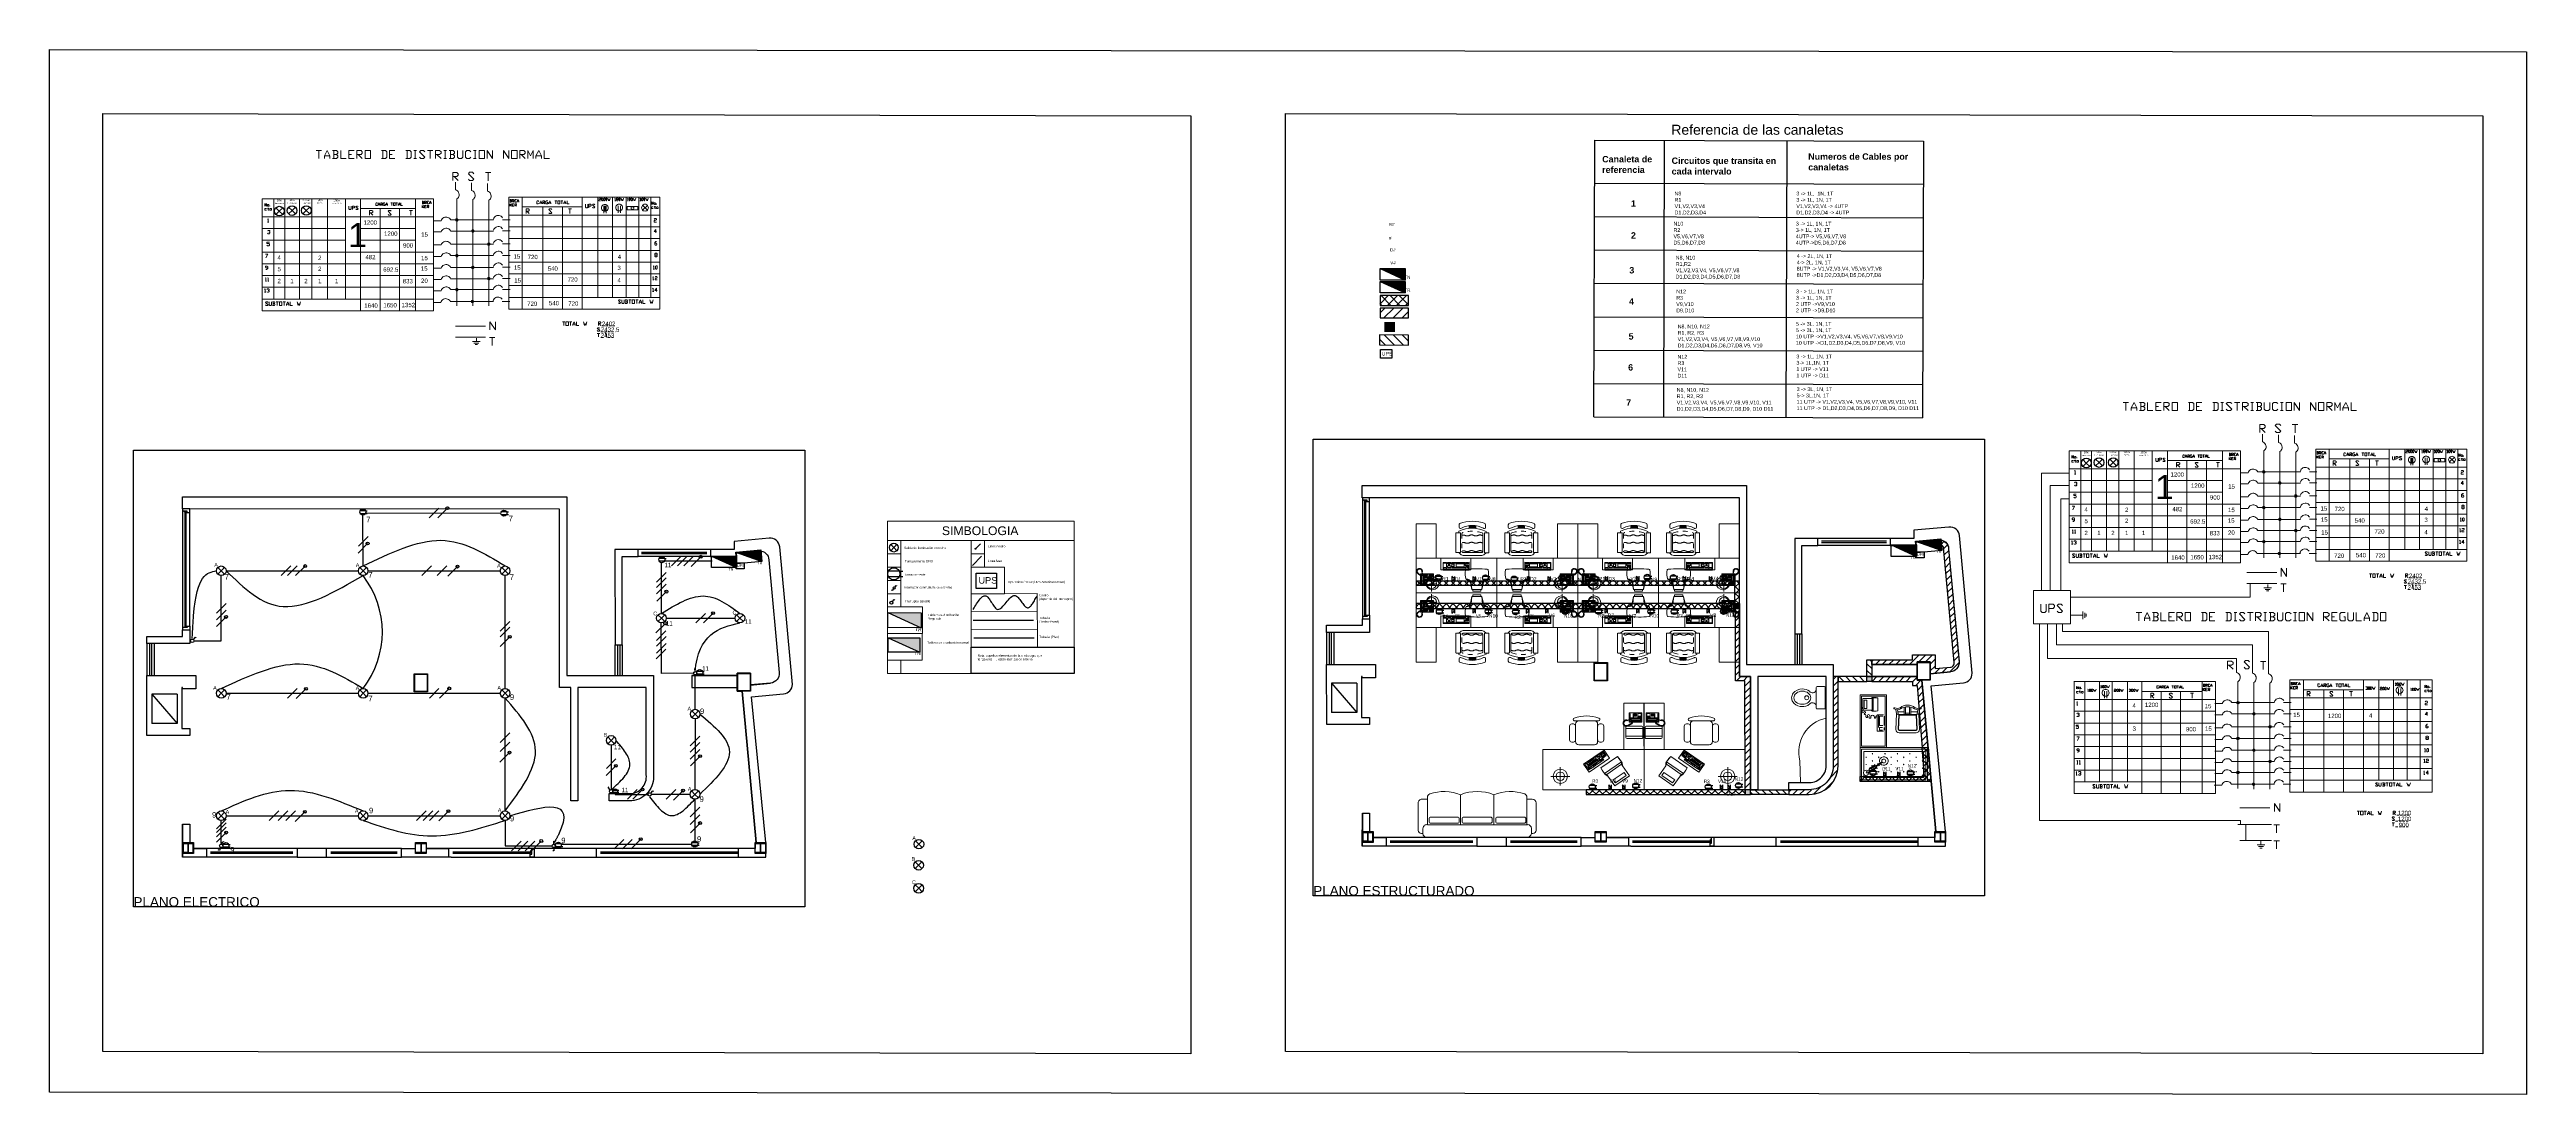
# Model space of a CAD drawing. Header units: metres. Extents: x 0 to 113, y -32 to 21.
# Drawn here: x 61.9 to 113.4, y -0.9 to 20.8 of the extents above; entities that cross this region are included whole.
import ezdxf

# ---------------------------------------------------------------- set-up
doc = ezdxf.new("R2010")
doc.units = ezdxf.units.M
doc.header["$LTSCALE"] = 0.5
doc.linetypes.add('ACAD_ISO02W100', pattern=[15, 12, -3])
doc.linetypes.add('DASHED2', pattern=[0.375, 0.25, -0.125])
for name, color, linetype in [('CANALETA', 5, 'Continuous'), ('COMUNICACION', 7, 'Continuous'), ('CONTROL', 24, 'ACAD_ISO02W100'), ('CUADRO', 7, 'Continuous'), ('EDIFICIO', 8, 'Continuous'), ('ENCHUFES', 5, 'Continuous'), ('FASES', 7, 'Continuous'), ('LUMINARIA', 1, 'Continuous'), ('TABLA', 7, 'Continuous'), ('TABLERO', 7, 'Continuous'), ('Textos', 7, 'Continuous'), ('TUBERIA-PISO', 7, 'ACAD_ISO02W100'), ('TUBERIA-TECHO-PARED', 7, 'Continuous')]:
    doc.layers.add(name, color=color, linetype=linetype)
doc.layers.add('MUEBLES', color=56, linetype='Continuous', lineweight=9)
doc.styles.add('came', font='')
doc.styles.get("Standard").update_dxf_attribs({"font": 'arial.ttf'})
doc.styles.get('came').set_extended_font_data('Papyrus')
pattern_1 = [(45, (68.44035, -8.22068), (-0.07071068, 0.07071068), []), (135, (68.44035, -8.22068), (-0.07071068, -0.07071068), [])]

# ---------------------------------------------------------------- blocks, each defined once
blk = doc.blocks.new('*U139')
at = {"layer": 'LUMINARIA'}
for q in [(-0.071, 0.071), (-0.071, -0.071), (0.071, 0.071), (0.071, -0.071)]:
    blk.add_line((0, 0), q, dxfattribs=at)
blk.add_circle((0, 0), 0.1, dxfattribs=at)
blk = doc.blocks.new('Tablero')
at = {"layer": 'TABLERO'}
h = blk.add_hatch(color=256, dxfattribs=at)
h.dxf.hatch_style = 1
h.paths.add_polyline_path([(-0.262, 0.12), (0.262, -0.12), (0.262, 0.12)])
blk.add_line((-0.262, 0.12), (0.262, -0.12), dxfattribs=at)
blk.add_lwpolyline([(0.262, -0.12), (-0.262, -0.12), (-0.262, 0.12), (0.262, 0.12)], close=True, dxfattribs=at)
blk = doc.blocks.new('INTERRUPTOR')
at = {"layer": 'LUMINARIA'}
for p, q in [((0.023, 0.026), (0.065, 0.074)), ((0.065, 0.074), (0.08, 0.061))]:
    blk.add_line(p, q, dxfattribs=at)
blk.add_circle((0, 0), 0.0347, dxfattribs=at)
blk = doc.blocks.new('CONMUTABLE')
at = {"layer": 'LUMINARIA'}
for p, q in [((-0.067, -0.076), (-0.087, -0.059)), ((-0.023, -0.026), (-0.067, -0.076))]:
    blk.add_line(p, q, dxfattribs=at)
blk.add_lwpolyline([(0.023, 0.026), (0.065, 0.074), (0.08, 0.061)], dxfattribs=at)
blk.add_circle((0, 0), 0.0347, dxfattribs=at)
blk = doc.blocks.new('7')
at = {"layer": 'LUMINARIA', "insert": (0, 0.001), "char_height": 0.04, "attachment_point": 1}
blk.add_mtext_dynamic_manual_height_columns('7', width=0.04, gutter_width=12.5, heights=[0], dxfattribs=at)
blk = doc.blocks.new('FASE')
at = {"layer": 'FASES', "ltscale": 0.5}
blk.add_line((-0.1, -0.1), (0.1, 0.1), dxfattribs=at)
blk = doc.blocks.new('9')
at = {"layer": 'LUMINARIA', "insert": (0, -0.001), "char_height": 0.04, "attachment_point": 1}
blk.add_mtext_dynamic_manual_height_columns('9', width=0.10721, gutter_width=12.5, heights=[0], dxfattribs=at)
blk = doc.blocks.new('11')
at = {"layer": 'LUMINARIA', "insert": (0.002, -0.002), "char_height": 0.04, "attachment_point": 1}
blk.add_mtext_dynamic_manual_height_columns('11', width=0.11545, gutter_width=12.5, heights=[0], dxfattribs=at)
blk = doc.blocks.new('Tomacorriente')
at = {"layer": 'ENCHUFES'}
for p, q in [((0.056, 0.026), (-0.056, 0.026)), ((0.056, 0.026), (0.092, 0.026)), ((-0.056, -0.026), (0.056, -0.026)), ((0.056, -0.026), (0.092, -0.026))]:
    blk.add_line(p, q, dxfattribs=at)
blk.add_circle((0, 0), 0.0621, dxfattribs=at)
blk = doc.blocks.new('FASE NEUTRO')
at = {"layer": 'FASES', "ltscale": 0.5}
h = blk.add_hatch(dxfattribs=at)
h.set_pattern_fill('ANGLE', color=256)
h.set_pattern_definition([(0, (0, 0), (0, 6.985), [5.08, -1.905]), (90, (0, 0), (-6.985, 4e-16), [5.08, -1.905])])
h.paths.add_polyline_path([(0.07, 0.1, 1), (0.13, 0.1, 1)])
blk.add_lwpolyline([(-0.1, -0.1), (0.1, 0.1)], dxfattribs=at)
blk.add_circle((0.1, 0.1), 0.03, dxfattribs=at)
blk = doc.blocks.new('INODORO')
for p, q in [((0, -0.23), (0, 0.23)), ((0.02, 0.25), (0.18, 0.25)), ((0.2, 0.23), (0.2, -0.23)), ((0.18, -0.25), (0.02, -0.25))]:
    blk.add_line(p, q)
blk.add_circle((0.414, 0), 0.0438)
for centre, radius, start, end in [((0.02, 0.23), 0.02, 90, 180), ((0.18, 0.23), 0.02, 0, 90), ((0.283, 0.197), 0.0864, 196.4375, 322.7515), ((0.02, -0.23), 0.02, 180, 270), ((0.18, -0.23), 0.02, 270, 0), ((0.283, -0.197), 0.0864, 37.1646, 163.5625)]:
    blk.add_arc(centre, radius, start, end)
blk.add_ellipse((0.512, 0), major_axis=(0.188, 0), ratio=0.77871)
blk.add_open_spline([(0.352, -0.145), (0.364, -0.154), (0.378, -0.163), (0.444, -0.194), (0.504, -0.202), (0.629, -0.181), (0.692, -0.143), (0.741, -0.061), (0.75, -0.03), (0.75, 0), (0.75, 0.036), (0.737, 0.072), (0.671, 0.163), (0.591, 0.196), (0.453, 0.196), (0.396, 0.177), (0.352, 0.144)], degree=3, knots=[3.942102, 3.942102, 3.942102, 3.942102, 4.162638, 4.162638, 4.924422, 4.924422, 5.847984, 5.847984, 6.283185, 6.283185, 6.283185, 6.801532, 6.801532, 7.861895, 7.861895, 8.624417, 8.624417, 8.624417, 8.624417])
blk = doc.blocks.new('A$C7FC67F2A')
for p, q in [((0, 0), (0, 1400)), ((0, 1400), (600, 1400)), ((132, 1323), (135, 1326)), ((133, 1099), (132, 1323)), ((135, 1326), (330, 1326)), ((136, 1307), (143, 1314)), ((136, 1265), (136, 1307)), ((138, 1305), (141, 1310)), ((156, 1298), (138, 1305)), ((138, 1271), (138, 1305)), ((141, 1310), (146, 1312)), ((143, 1314), (313, 1315)), ((146, 1312), (159, 1299)), ((146, 1312), (184, 1312)), ((159, 1299), (156, 1298)), ((156, 1298), (156, 1278)), ((223, 1299), (159, 1299)), ((184, 1312), (192, 1309)), ((192, 1309), (199, 1305)), ((199, 1305), (209, 1303)), ((209, 1303), (223, 1303)), ((250, 1303), (223, 1303)), ((223, 1299), (299, 1299)), ((259, 1305), (250, 1303)), ((266, 1309), (259, 1305)), ((274, 1312), (266, 1309)), ((312, 1312), (274, 1312)), ((312, 1312), (299, 1299)), ((299, 1299), (302, 1298)), ((302, 1298), (320, 1305)), ((302, 1298), (302, 1278)), ((308, 1335), (305, 1326)), ((312, 1339), (308, 1335)), ((310, 1326), (312, 1332)), ((315, 1342), (312, 1339)), ((312, 1332), (317, 1338)), ((317, 1311), (312, 1312)), ((315, 1349), (313, 1347)), ((313, 1347), (315, 1342)), ((313, 1315), (322, 1308)), ((319, 1347), (315, 1349)), ((320, 1355), (316, 1351)), ((316, 1351), (319, 1347)), ((327, 1292), (316, 1291)), ((316, 1291), (316, 1287)), ((317, 1338), (318, 1340)), ((320, 1305), (317, 1311)), ((318, 1340), (318, 1343)), ((318, 1343), (321, 1340)), ((329, 1352), (320, 1355)), ((320, 1291), (320, 1305)), ((321, 1340), (331, 1351)), ((322, 1308), (322, 1291)), ((331, 1366), (325, 1359)), ((325, 1359), (329, 1352)), ((337, 1294), (327, 1292)), ((328, 1287), (343, 1290)), ((330, 1326), (333, 1323)), ((331, 1351), (347, 1370)), ((340, 1364), (331, 1366)), ((333, 1323), (333, 1293)), ((333, 1288), (333, 1100)), ((342, 1376), (336, 1371)), ((336, 1371), (340, 1364)), ((350, 1297), (337, 1294)), ((348, 1374), (342, 1376)), ((343, 1290), (356, 1294)), ((356, 1385), (347, 1383)), ((347, 1383), (348, 1374)), ((348, 1370), (375, 1380)), ((357, 1298), (350, 1297)), ((359, 1377), (356, 1385)), ((356, 1294), (363, 1293)), ((364, 1298), (357, 1298)), ((365, 1388), (358, 1386)), ((358, 1386), (359, 1377)), ((363, 1293), (365, 1294)), ((368, 1303), (364, 1298)), ((371, 1382), (365, 1388)), ((365, 1294), (368, 1291)), ((375, 1302), (368, 1303)), ((368, 1291), (375, 1291)), ((375, 1391), (371, 1390)), ((371, 1390), (371, 1382)), ((374, 1299), (379, 1291)), ((375, 1291), (374, 1299)), ((377, 1382), (375, 1391)), ((375, 1380), (393, 1376)), ((390, 1303), (375, 1302)), ((382, 1390), (377, 1382)), ((379, 1291), (386, 1291)), ((387, 1389), (382, 1390)), ((386, 1291), (387, 1301)), ((387, 1380), (387, 1389)), ((395, 1387), (387, 1380)), ((387, 1301), (393, 1293)), ((403, 1314), (390, 1303)), ((393, 1376), (406, 1363)), ((393, 1293), (400, 1296)), ((401, 1385), (395, 1387)), ((398, 1376), (401, 1385)), ((406, 1380), (398, 1376)), ((400, 1296), (398, 1305)), ((398, 1305), (406, 1301)), ((411, 1329), (403, 1314)), ((409, 1377), (406, 1380)), ((406, 1368), (409, 1377)), ((414, 1372), (406, 1368)), ((406, 1363), (413, 1346)), ((406, 1301), (411, 1305)), ((411, 1305), (407, 1312)), ((407, 1312), (414, 1311)), ((410, 1361), (418, 1367)), ((419, 1362), (410, 1361)), ((413, 1346), (411, 1329)), ((412, 1323), (421, 1322)), ((418, 1316), (412, 1323)), ((418, 1367), (414, 1372)), ((414, 1311), (418, 1316)), ((415, 1351), (421, 1358)), ((423, 1351), (415, 1351)), ((415, 1342), (425, 1345)), ((424, 1340), (415, 1342)), ((415, 1332), (423, 1335)), ((423, 1328), (415, 1332)), ((421, 1358), (419, 1362)), ((421, 1322), (423, 1328)), ((425, 1345), (423, 1351)), ((423, 1335), (424, 1340)), ((600, 1400), (600, 0)), ((600, 1400), (600, 1050)), ((1200, 1400), (600, 1400)), ((1200, 1050), (1200, 1400)), ((24, 1131), (315, 1132)), ((133, 1099), (135, 1097)), ((135, 1097), (331, 1097)), ((144, 1259), (136, 1265)), ((156, 1278), (138, 1271)), ((138, 1271), (141, 1265)), ((141, 1265), (146, 1264)), ((315, 1260), (144, 1259)), ((146, 1264), (159, 1276)), ((146, 1264), (185, 1264)), ((148, 1247), (148, 1105)), ((223, 1247), (148, 1247)), ((148, 1105), (223, 1105)), ((159, 1276), (156, 1278)), ((223, 1276), (159, 1276)), ((159, 1052), (159, 1167)), ((185, 1264), (192, 1266)), ((192, 1266), (199, 1271)), ((199, 1271), (209, 1272)), ((209, 1272), (223, 1272)), ((223, 1276), (299, 1277)), ((250, 1272), (223, 1272)), ((223, 1105), (223, 1247)), ((226, 1247), (226, 1111)), ((240, 1247), (226, 1247)), ((226, 1179), (240, 1179)), ((226, 1168), (240, 1168)), ((226, 1156), (240, 1156)), ((226, 1145), (240, 1145)), ((226, 1134), (240, 1134)), ((226, 1122), (240, 1122)), ((226, 1111), (240, 1111)), ((240, 1111), (240, 1247)), ((259, 1271), (250, 1272)), ((255, 1189), (256, 1105)), ((281, 1189), (255, 1189)), ((256, 1105), (281, 1105)), ((258, 1175), (258, 1170)), ((263, 1175), (258, 1175)), ((258, 1170), (263, 1170)), ((258, 1149), (258, 1145)), ((263, 1149), (258, 1149)), ((258, 1145), (263, 1145)), ((263, 1124), (258, 1124)), ((258, 1124), (258, 1119)), ((258, 1119), (263, 1119)), ((267, 1267), (259, 1271)), ((262, 1247), (271, 1247)), ((262, 1235), (262, 1247)), ((271, 1236), (262, 1235)), ((262, 1219), (262, 1230)), ((262, 1230), (271, 1230)), ((271, 1219), (262, 1219)), ((262, 1213), (271, 1213)), ((262, 1202), (262, 1213)), ((271, 1202), (262, 1202)), ((263, 1170), (263, 1175)), ((263, 1145), (263, 1149)), ((263, 1119), (263, 1124)), ((274, 1264), (267, 1267)), ((271, 1247), (271, 1236)), ((271, 1230), (271, 1219)), ((271, 1213), (271, 1202)), ((312, 1264), (274, 1264)), ((274, 1175), (274, 1170)), ((278, 1175), (274, 1175)), ((274, 1170), (278, 1170)), ((274, 1149), (274, 1145)), ((278, 1149), (274, 1149)), ((274, 1145), (278, 1145)), ((274, 1124), (274, 1120)), ((278, 1124), (274, 1124)), ((274, 1120), (278, 1120)), ((278, 1247), (286, 1247)), ((278, 1236), (278, 1247)), ((286, 1236), (278, 1236)), ((278, 1230), (286, 1230)), ((278, 1219), (278, 1230)), ((286, 1219), (278, 1219)), ((278, 1213), (286, 1213)), ((278, 1202), (278, 1213)), ((287, 1202), (278, 1202)), ((278, 1170), (278, 1175)), ((278, 1145), (278, 1149)), ((278, 1120), (278, 1124)), ((281, 1105), (281, 1189)), ((286, 1247), (286, 1236)), ((286, 1230), (286, 1219)), ((286, 1213), (287, 1202)), ((288, 1180), (288, 1166)), ((294, 1180), (288, 1180)), ((288, 1166), (294, 1166)), ((294, 1161), (288, 1161)), ((288, 1161), (288, 1146)), ((288, 1146), (294, 1146)), ((294, 1141), (288, 1141)), ((288, 1141), (288, 1127)), ((288, 1127), (294, 1127)), ((294, 1121), (288, 1121)), ((288, 1121), (288, 1107)), ((288, 1107), (294, 1107)), ((293, 1247), (302, 1247)), ((294, 1236), (293, 1247)), ((302, 1236), (294, 1236)), ((294, 1166), (294, 1180)), ((294, 1146), (294, 1161)), ((294, 1127), (294, 1141)), ((294, 1107), (294, 1121)), ((295, 1219), (295, 1230)), ((295, 1230), (303, 1230)), ((303, 1219), (295, 1219)), ((295, 1202), (295, 1213)), ((295, 1213), (303, 1213)), ((303, 1202), (295, 1202)), ((299, 1277), (302, 1278)), ((312, 1264), (299, 1277)), ((302, 1278), (320, 1271)), ((302, 1247), (302, 1236)), ((303, 1230), (303, 1219)), ((303, 1213), (303, 1202)), ((309, 1166), (309, 1180)), ((309, 1180), (318, 1180)), ((318, 1166), (309, 1166)), ((309, 1146), (309, 1161)), ((309, 1161), (318, 1161)), ((318, 1146), (309, 1146)), ((309, 1127), (309, 1141)), ((309, 1141), (318, 1141)), ((318, 1127), (309, 1127)), ((309, 1107), (309, 1121)), ((309, 1121), (318, 1121)), ((318, 1107), (309, 1107)), ((310, 1236), (310, 1247)), ((310, 1247), (319, 1247)), ((319, 1236), (310, 1236)), ((311, 1230), (319, 1230)), ((311, 1219), (311, 1230)), ((319, 1219), (311, 1219)), ((311, 1213), (319, 1213)), ((311, 1202), (311, 1213)), ((319, 1202), (311, 1202)), ((318, 1265), (312, 1264)), ((322, 1267), (315, 1260)), ((316, 1287), (328, 1287)), ((320, 1271), (318, 1265)), ((318, 1180), (318, 1166)), ((318, 1161), (318, 1146)), ((318, 1141), (318, 1127)), ((318, 1121), (318, 1107)), ((319, 1247), (319, 1236)), ((319, 1230), (319, 1219)), ((319, 1213), (319, 1202)), ((320, 1271), (320, 1287)), ((322, 1287), (322, 1267)), ((331, 1097), (333, 1100)), ((395, 932), (530, 932)), ((396, 482), (395, 932)), ((401, 452), (400, 972)), ((598, 972), (400, 972)), ((405, 923), (427, 923)), ((405, 871), (405, 923)), ((427, 871), (405, 871)), ((427, 923), (427, 871)), ((439, 929), (517, 929)), ((439, 872), (439, 929)), ((517, 872), (439, 872)), ((517, 929), (517, 872)), ((531, 482), (530, 932)), ((600, 1050), (1200, 1050)), ((178, 460), (60, 432)), ((60, 432), (188, 448)), ((60, 432), (60, 263)), ((396, 482), (531, 482)), ((483, 537), (401, 537)), ((401, 537), (401, 497)), ((401, 497), (483, 497)), ((599, 453), (401, 452)), ((406, 801), (406, 857)), ((406, 857), (418, 857)), ((418, 801), (406, 801)), ((406, 782), (418, 783)), ((406, 531), (406, 782)), ((419, 531), (406, 531)), ((418, 857), (418, 801)), ((418, 783), (419, 531)), ((439, 801), (439, 857)), ((439, 857), (469, 857)), ((470, 801), (439, 801)), ((440, 783), (452, 783)), ((440, 530), (440, 783)), ((473, 530), (440, 530)), ((440, 497), (440, 517)), ((440, 517), (453, 517)), ((453, 497), (440, 497)), ((517, 705), (451, 704)), ((451, 704), (451, 566)), ((451, 566), (517, 566)), ((452, 783), (452, 739)), ((452, 739), (505, 739)), ((453, 517), (453, 497)), ((461, 748), (460, 782)), ((460, 782), (497, 782)), ((497, 748), (461, 748)), ((461, 497), (461, 523)), ((461, 523), (473, 523)), ((474, 497), (461, 497)), ((469, 857), (470, 801)), ((517, 553), (473, 552)), ((473, 552), (473, 530)), ((473, 523), (474, 497)), ((479, 836), (504, 836)), ((479, 823), (479, 836)), ((504, 823), (479, 823)), ((483, 497), (483, 537)), ((497, 782), (497, 748)), ((504, 857), (517, 858)), ((504, 836), (504, 857)), ((504, 801), (504, 823)), ((517, 801), (504, 801)), ((504, 783), (517, 783)), ((505, 739), (504, 783)), ((505, 574), (505, 698)), ((505, 698), (517, 698)), ((517, 574), (505, 574)), ((505, 497), (505, 544)), ((505, 544), (517, 544)), ((518, 497), (505, 497)), ((517, 858), (517, 801)), ((517, 783), (517, 705)), ((517, 698), (517, 574)), ((517, 566), (517, 553)), ((517, 544), (518, 497)), ((651, 586), (662, 622)), ((651, 263), (651, 586)), ((662, 622), (698, 659)), ((698, 641), (698, 703)), ((700, 585), (699, 264)), ((707, 711), (1036, 710)), ((707, 633), (1034, 632)), ((1043, 702), (1043, 641)), ((1043, 659), (1070, 660)), ((1125, 648), (1118, 632)), ((1118, 632), (1118, 624)), ((1118, 624), (1123, 615)), ((1163, 478), (1118, 478)), ((1167, 464), (1118, 464)), ((1142, 655), (1125, 648)), ((1183, 655), (1142, 655)), ((1193, 652), (1183, 655)), ((1201, 645), (1193, 652)), ((31, 417), (60, 417)), ((31, 417), (32, 277)), ((32, 277), (60, 277)), ((60, 263), (188, 247)), ((60, 263), (178, 235)), ((662, 224), (651, 263)), ((697, 188), (662, 224)), ((697, 209), (697, 147)), ((706, 217), (1033, 217)), ((706, 139), (1035, 138)), ((1021, 242), (721, 242)), ((1042, 146), (1042, 208)), ((1064, 188), (1042, 183)), ((1117, 381), (1166, 381)), ((1117, 366), (1163, 367)), ((1122, 233), (1117, 225)), ((1117, 225), (1117, 217)), ((1117, 217), (1125, 200)), ((1125, 200), (1141, 195)), ((1141, 195), (1181, 195)), ((1181, 195), (1200, 204)), ((0, 0), (600, 0))]:
    blk.add_line(p, q)
at = {"linetype": 'DASHED2', "ltscale": 50}
blk.add_line((1025, 606), (722, 606), dxfattribs=at)
for centre, radius in [((168, 1115), 115), ((161, 1130), 83.4), ((412, 504), 7.47)]:
    blk.add_circle(centre, radius)
for centre, radius, start, end in [((137, 550), 98.8, 294.7991, 351.3645), ((168, 442), 20.3, 17.2306, 61.988), ((165, 518), 74, 287.7608, 9.3124), ((-129, 347), 333, 342.5625, 17.6679), ((336, 269), 284, 77.5549, 111.0216), ((394, 515), 17.9, 356.0693, 70.8923), ((-1765, 343), 2183, 355.3566, 4.888), ((707, 703), 8.62, 89.9117, 179.7857), ((707, 641), 8.62, 179.8416, 269.9117), ((1034, 702), 8.62, 359.8668, 89.9117), ((1034, 641), 8.62, 269.9117, 359.8668), ((574, 430), 546, 333.696, 24.8815), ((749, 426), 420, 332.6807, 26.821), ((586, 430), 546, 354.8789, 3.5971), ((599, 430), 546, 354.8873, 3.5985), ((610, 430), 546, 354.8945, 3.5998), ((609, 426), 632, 339.4672, 20.3182), ((169, 253), 20.3, 298.2424, 342.9998), ((137, 145), 98.8, 8.8659, 65.4313), ((166, 177), 74, 350.918, 72.4696), ((336, 427), 284, 249.213, 282.6799), ((392, 166), 17.9, 289.3381, 4.1612), ((706, 209), 8.62, 89.8286, 179.8987), ((706, 147), 8.62, 179.9546, 269.8286), ((721, 264), 21.6, 179.8286, 269.8701), ((1021, 263), 21.6, 269.8701, 341.4861), ((1033, 208), 8.62, 359.8735, 89.8286), ((1033, 146), 8.62, 269.8286, 359.8735)]:
    blk.add_arc(centre, radius, start, end)
for centre, radius, start, end in [((722, 585), 21.6, 89.8701, 179.8286), ((810, 514), 93.4, 154.1948, 205.5455), ((682, 576), 48.7, 334.1948, 25.5455), ((653, 439), 80.8, 334.1948, 25.5455), ((954, 514), 93.4, 154.1948, 205.5455), ((826, 575), 48.7, 334.1948, 25.5455), ((797, 439), 80.8, 334.1948, 25.5455), ((1082, 513), 93.4, 154.1948, 205.5455), ((954, 575), 48.7, 334.1948, 25.5455), ((925, 438), 80.8, 334.1948, 25.5455), ((1025, 584), 21.6, 17.0814, 89.8701), ((523, 430), 546, 341.4861, 17.0814), ((806, 365), 89.5, 154.1948, 205.5455), ((659, 294), 73.9, 327.4655, 25.5455), ((950, 364), 89.5, 154.1948, 205.5455), ((803, 294), 73.9, 327.4655, 25.5455), ((1078, 364), 89.5, 154.1948, 205.5455), ((931, 294), 73.9, 327.4655, 25.5455)]:
    blk.add_arc(centre, radius, start, end, dxfattribs=at)
blk = doc.blocks.new('A$C1C031582')
for p, q in [((1167, 3500), (1167, 746)), ((2566, 3500), (1167, 3500)), ((2566, 0), (2566, 3500)), ((1955, 2900), (1321, 2900)), ((1631, 2564), (1631, 3224)), ((3374, 2579), (2898, 2579)), ((2726, 2255), (2726, 1718)), ((2822, 2503), (2822, 2444)), ((2898, 2369), (2839, 2369)), ((2898, 2369), (3374, 2369)), ((3447, 2369), (3374, 2369)), ((3449, 2444), (3449, 2503)), ((3560, 2416), (3560, 2255)), ((3560, 2255), (3560, 1718)), ((3560, 1718), (3560, 1605)), ((2822, 1529), (2822, 1470)), ((2839, 1605), (2898, 1605)), ((3374, 1605), (2898, 1605)), ((2898, 1395), (3374, 1395)), ((3374, 1605), (3447, 1605)), ((3449, 1470), (3449, 1529)), ((3560, 1605), (3560, 1576)), ((1167, 0), (1167, 743)), ((4166, 0), (1167, 0)), ((2566, 700), (4166, 700)), ((3332, 36), (2979, 38)), ((3336, 628), (2983, 628)), ((4166, 700), (4166, 0))]:
    blk.add_line(p, q)
at = {"linetype": 'ByBlock'}
for p, q in [((2055, 2093), (1776, 1900)), ((1776, 1900), (2264, 1192)), ((1891, 1932), (1854, 1906)), ((1854, 1906), (1877, 1873)), ((1877, 1873), (1914, 1899)), ((1927, 1880), (1889, 1855)), ((1889, 1855), (1967, 1743)), ((1914, 1899), (1891, 1932)), ((1910, 1944), (2054, 2044)), ((2196, 1530), (1910, 1944)), ((2004, 1768), (1927, 1880)), ((1934, 1920), (1957, 1936)), ((1957, 1936), (1964, 1926)), ((1964, 1926), (1996, 1949)), ((1967, 1743), (2004, 1768)), ((1972, 1925), (2190, 1608)), ((2014, 1755), (1976, 1729)), ((1976, 1729), (2053, 1617)), ((1996, 1949), (2003, 1940)), ((2003, 1940), (2031, 1959)), ((2009, 1930), (2209, 1641)), ((2091, 1643), (2014, 1755)), ((2031, 1959), (2040, 1945)), ((2040, 1945), (2068, 1964)), ((2047, 1936), (2233, 1665)), ((2054, 2044), (2083, 2002)), ((2544, 1385), (2055, 2093)), ((2083, 2002), (2055, 1983)), ((2055, 1983), (2071, 1960)), ((2071, 1960), (2099, 1979)), ((2099, 1979), (2289, 1704)), ((2128, 1937), (2100, 1918)), ((2100, 1918), (2236, 1722)), ((2236, 1722), (2263, 1741)), ((1639, 1256), (1305, 1012)), ((1305, 1012), (1653, 508)), ((1403, 990), (1511, 1064)), ((1403, 990), (1661, 617)), ((1511, 1064), (1768, 691)), ((1693, 1348), (1639, 1256)), ((1652, 1257), (1699, 1290)), ((1847, 1454), (1693, 1348)), ((1699, 1290), (1729, 1365)), ((2049, 782), (1699, 1290)), ((1729, 1365), (1850, 1449)), ((2131, 783), (1729, 1365)), ((1928, 1496), (1847, 1454)), ((1850, 1449), (1928, 1496)), ((2323, 923), (1928, 1496)), ((2053, 1617), (2091, 1643)), ((2097, 1633), (2060, 1608)), ((2060, 1608), (2140, 1491)), ((2178, 1517), (2097, 1633)), ((2101, 756), (2250, 859)), ((2131, 783), (2252, 867)), ((2140, 1491), (2178, 1517)), ((2184, 1508), (2147, 1482)), ((2147, 1482), (2208, 1393)), ((2197, 1599), (2169, 1580)), ((2245, 1419), (2184, 1508)), ((2341, 1629), (2196, 1530)), ((2203, 1590), (2197, 1599)), ((2231, 1609), (2203, 1590)), ((2263, 1562), (2203, 1520)), ((2203, 1520), (2264, 1432)), ((2208, 1393), (2245, 1419)), ((2241, 1644), (2218, 1627)), ((2218, 1627), (2231, 1609)), ((2260, 1677), (2232, 1658)), ((2232, 1658), (2241, 1644)), ((2250, 859), (2323, 923)), ((2252, 867), (2323, 923)), ((2289, 1704), (2261, 1685)), ((2261, 1685), (2284, 1652)), ((2324, 1474), (2263, 1562)), ((2264, 1432), (2324, 1474)), ((2264, 1192), (2544, 1385)), ((2413, 1514), (2273, 1418)), ((2273, 1418), (2351, 1306)), ((2284, 1652), (2312, 1671)), ((2301, 1437), (2356, 1358)), ((2334, 1570), (2306, 1550)), ((2306, 1550), (2328, 1518)), ((2312, 1671), (2341, 1629)), ((2347, 1620), (2314, 1598)), ((2314, 1598), (2334, 1570)), ((2328, 1518), (2356, 1537)), ((2333, 1452), (2384, 1377)), ((2408, 1532), (2347, 1620)), ((2351, 1306), (2490, 1403)), ((2356, 1537), (2376, 1509)), ((2420, 1395), (2359, 1353)), ((2359, 1353), (2375, 1330)), ((2362, 1479), (2417, 1400)), ((2376, 1509), (2408, 1532)), ((2393, 1494), (2428, 1442)), ((2490, 1403), (2413, 1514)), ((2471, 1431), (2420, 1395)), ((2420, 1395), (2436, 1372)), ((2428, 1442), (2452, 1458)), ((1653, 508), (2002, 750)), ((1661, 617), (1768, 691)), ((2002, 750), (2049, 782)), ((2002, 750), (2101, 756)), ((2049, 782), (2131, 783)), ((2939, 78), (2943, 588)), ((3020, 38), (3024, 622)), ((3291, 36), (3296, 620)), ((3385, 624), (3365, 618)), ((3365, 618), (3368, 602)), ((3371, 646), (3368, 633)), ((3368, 633), (3385, 624)), ((3368, 602), (3386, 602)), ((3391, 646), (3371, 646)), ((3386, 602), (3372, 589)), ((3372, 589), (3377, 575)), ((3376, 588), (3372, 75)), ((3381, 675), (3375, 663)), ((3375, 663), (3391, 646)), ((3377, 575), (3397, 575)), ((3397, 575), (3379, 568)), ((3379, 568), (3384, 549)), ((3399, 670), (3381, 675)), ((3384, 549), (3403, 551)), ((3398, 695), (3390, 687)), ((3390, 687), (3399, 670)), ((3391, 611), (3400, 659)), ((3412, 551), (3391, 611)), ((3403, 551), (3392, 533)), ((3392, 533), (3399, 523)), ((3416, 687), (3398, 695)), ((3399, 523), (3417, 528)), ((3400, 659), (3428, 686)), ((3417, 528), (3407, 511)), ((3407, 511), (3414, 497)), ((3419, 713), (3409, 704)), ((3409, 704), (3416, 687)), ((3433, 514), (3412, 551)), ((3414, 497), (3431, 503)), ((3432, 697), (3419, 713)), ((3431, 503), (3420, 488)), ((3420, 488), (3426, 474)), ((3426, 474), (3444, 482)), ((3428, 686), (3465, 702)), ((3440, 721), (3430, 716)), ((3430, 716), (3432, 697)), ((3444, 482), (3430, 467)), ((3430, 467), (3435, 457)), ((3431, 509), (3433, 514)), ((3435, 508), (3431, 509)), ((3449, 482), (3435, 508)), ((3435, 457), (3454, 463)), ((3455, 708), (3440, 721)), ((3454, 463), (3444, 444)), ((3444, 444), (3449, 435)), ((3469, 447), (3449, 482)), ((3449, 435), (3465, 440)), ((3456, 725), (3455, 708)), ((3465, 440), (3455, 423)), ((3455, 423), (3458, 416)), ((3468, 728), (3456, 725)), ((3458, 416), (3465, 414)), ((3465, 702), (3503, 699)), ((3465, 414), (3476, 414)), ((3475, 708), (3468, 728)), ((3480, 428), (3469, 447)), ((3473, 422), (3480, 428)), ((3479, 422), (3473, 422)), ((3479, 726), (3475, 708)), ((3476, 414), (3485, 402)), ((3490, 725), (3479, 726)), ((3483, 418), (3479, 422)), ((3491, 412), (3483, 418)), ((3485, 402), (3493, 397)), ((3498, 708), (3490, 725)), ((3498, 407), (3491, 412)), ((3493, 397), (3510, 395)), ((3506, 725), (3498, 708)), ((3510, 405), (3498, 407)), ((3503, 699), (3537, 681)), ((3519, 721), (3506, 725)), ((3510, 512), (3516, 518)), ((3510, 78), (3510, 512)), ((3516, 71), (3510, 78)), ((3516, 518), (3584, 518)), ((3831, 71), (3516, 71)), ((3517, 700), (3519, 721)), ((3533, 713), (3517, 700)), ((3545, 705), (3533, 713)), ((3535, 474), (3551, 493)), ((3535, 96), (3535, 474)), ((3551, 81), (3535, 96)), ((3537, 681), (3561, 651)), ((3545, 483), (3541, 471)), ((3541, 471), (3570, 442)), ((3541, 471), (3541, 386)), ((3541, 386), (3548, 370)), ((3541, 188), (3548, 203)), ((3541, 103), (3541, 188)), ((3541, 103), (3570, 131)), ((3545, 90), (3541, 103)), ((3542, 688), (3545, 705)), ((3557, 699), (3542, 688)), ((3557, 490), (3545, 483)), ((3557, 84), (3545, 90)), ((3548, 370), (3557, 354)), ((3548, 203), (3557, 219)), ((3551, 493), (3588, 493)), ((3645, 81), (3551, 81)), ((3566, 688), (3557, 699)), ((3573, 449), (3557, 490)), ((3588, 490), (3557, 490)), ((3557, 354), (3560, 332)), ((3557, 219), (3560, 241)), ((3573, 125), (3557, 84)), ((3633, 84), (3557, 84)), ((3558, 670), (3566, 688)), ((3577, 674), (3558, 670)), ((3560, 332), (3560, 273)), ((3560, 241), (3560, 273)), ((3561, 651), (3565, 611)), ((3565, 611), (3562, 596)), ((3562, 596), (3573, 588)), ((3567, 645), (3585, 659)), ((3587, 643), (3567, 645)), ((3570, 442), (3573, 449)), ((3570, 273), (3570, 442)), ((3570, 273), (3570, 131)), ((3570, 131), (3573, 125)), ((3571, 615), (3589, 626)), ((3589, 612), (3571, 615)), ((3573, 588), (3573, 571)), ((3573, 571), (3575, 556)), ((3573, 449), (3617, 449)), ((3573, 125), (3617, 125)), ((3575, 556), (3582, 526)), ((3585, 659), (3577, 674)), ((3581, 589), (3588, 596)), ((3583, 586), (3581, 589)), ((3582, 569), (3583, 586)), ((3590, 539), (3582, 569)), ((3582, 526), (3587, 505)), ((3589, 626), (3587, 643)), ((3587, 505), (3589, 480)), ((3588, 596), (3589, 612)), ((3589, 480), (3598, 480)), ((3598, 507), (3590, 539)), ((3595, 518), (3831, 518)), ((3598, 480), (3598, 507)), ((3598, 493), (3642, 493)), ((3633, 490), (3598, 490)), ((3617, 449), (3633, 490)), ((3620, 442), (3617, 449)), ((3620, 131), (3617, 125)), ((3617, 125), (3633, 84)), ((3648, 471), (3620, 442)), ((3620, 273), (3620, 442)), ((3620, 273), (3620, 131)), ((3648, 103), (3620, 131)), ((3633, 354), (3630, 332)), ((3630, 332), (3630, 273)), ((3630, 241), (3630, 273)), ((3633, 219), (3630, 241)), ((3633, 490), (3645, 483)), ((3642, 370), (3633, 354)), ((3642, 203), (3633, 219)), ((3633, 84), (3645, 90)), ((3642, 493), (3658, 477)), ((3648, 386), (3642, 370)), ((3648, 188), (3642, 203)), ((3645, 483), (3648, 471)), ((3645, 90), (3648, 103)), ((3658, 96), (3645, 81)), ((3648, 471), (3648, 386)), ((3648, 103), (3648, 188)), ((3658, 477), (3658, 96)), ((3677, 376), (3702, 376)), ((3677, 358), (3677, 376)), ((3702, 358), (3677, 358)), ((3680, 496), (3680, 477)), ((3711, 496), (3680, 496)), ((3680, 477), (3711, 477)), ((3680, 210), (3680, 200)), ((3705, 210), (3680, 210)), ((3680, 200), (3705, 200)), ((3680, 191), (3680, 181)), ((3705, 191), (3680, 191)), ((3680, 181), (3705, 181)), ((3705, 172), (3680, 172)), ((3680, 172), (3680, 162)), ((3680, 162), (3705, 162)), ((3680, 153), (3680, 144)), ((3705, 153), (3680, 153)), ((3680, 144), (3705, 144)), ((3680, 134), (3680, 125)), ((3705, 134), (3680, 134)), ((3680, 125), (3705, 125)), ((3680, 115), (3680, 106)), ((3705, 115), (3680, 115)), ((3680, 106), (3705, 106)), ((3702, 376), (3702, 358)), ((3705, 200), (3705, 210)), ((3705, 181), (3705, 191)), ((3705, 162), (3705, 172)), ((3705, 144), (3705, 153)), ((3705, 125), (3705, 134)), ((3705, 106), (3705, 115)), ((3711, 477), (3711, 496)), ((3714, 216), (3806, 216)), ((3714, 100), (3714, 216)), ((3806, 100), (3714, 100)), ((3721, 376), (3740, 376)), ((3721, 358), (3721, 376)), ((3740, 358), (3721, 358)), ((3721, 323), (3721, 342)), ((3721, 342), (3740, 342)), ((3740, 323), (3721, 323)), ((3721, 307), (3740, 307)), ((3721, 288), (3721, 307)), ((3740, 288), (3721, 288)), ((3721, 273), (3740, 273)), ((3721, 254), (3721, 273)), ((3740, 254), (3721, 254)), ((3724, 496), (3724, 477)), ((3755, 496), (3724, 496)), ((3724, 477), (3755, 477)), ((3740, 376), (3740, 358)), ((3740, 342), (3740, 323)), ((3740, 307), (3740, 288)), ((3740, 273), (3740, 254)), ((3752, 358), (3752, 376)), ((3752, 376), (3771, 376)), ((3771, 358), (3752, 358)), ((3752, 323), (3752, 342)), ((3752, 342), (3771, 342)), ((3771, 323), (3752, 323)), ((3752, 307), (3771, 307)), ((3752, 288), (3752, 307)), ((3771, 288), (3752, 288)), ((3752, 254), (3752, 273)), ((3752, 273), (3771, 273)), ((3771, 254), (3752, 254)), ((3755, 477), (3755, 496)), ((3768, 496), (3768, 477)), ((3799, 496), (3768, 496)), ((3768, 477), (3799, 477)), ((3771, 376), (3771, 358)), ((3771, 342), (3771, 323)), ((3771, 307), (3771, 288)), ((3771, 273), (3771, 254)), ((3784, 376), (3803, 376)), ((3784, 358), (3784, 376)), ((3803, 358), (3784, 358)), ((3784, 342), (3803, 342)), ((3784, 323), (3784, 342)), ((3803, 323), (3784, 323)), ((3784, 307), (3803, 307)), ((3784, 288), (3784, 307)), ((3803, 288), (3784, 288)), ((3784, 273), (3803, 273)), ((3784, 254), (3784, 273)), ((3803, 254), (3784, 254)), ((3799, 477), (3799, 496)), ((3803, 376), (3803, 358)), ((3803, 342), (3803, 323)), ((3803, 307), (3803, 288)), ((3803, 273), (3803, 254)), ((3806, 216), (3806, 100)), ((3831, 518), (3837, 512)), ((3837, 78), (3831, 71)), ((3837, 512), (3837, 78))]:
    blk.add_line(p, q, dxfattribs=at)
for radius in [248, 148]:
    blk.add_circle((1635, 2898), radius)
for centre, radius, start, end in [((2898, 2503), 75.6, 90, 180), ((3374, 2503), 75.6, 0, 90), ((2839, 2255), 113, 90, 180), ((2839, 1718), 113, 180, 270), ((2898, 2444), 75.6, 180, 270), ((3374, 2444), 75.6, 270, 0), ((3447, 2255), 113, 0, 90), ((3447, 1718), 113, 270, 0), ((3607, 2399), 50.2, 20.04558, 159.95442), ((2490, 1991), 1239, 339.6389, 20.04558), ((2898, 1529), 75.6, 90, 180), ((2898, 1470), 75.6, 180, 270), ((3374, 1529), 75.6, 0, 90), ((3374, 1470), 75.6, 270, 0), ((3608, 1576), 47.4, 180, 339.6389), ((2979, 78), 40, 179.54909, 269.60298), ((2983, 588), 40, 90, 179.54909), ((3332, 76), 40, 269.60298, 359.54909), ((3336, 588), 40, 359.54909, 90)]:
    blk.add_arc(centre, radius, start, end)
for p in [(1167, 0), (2566, 0)]:
    blk.add_point(p, dxfattribs=at)
blk = doc.blocks.new('11PCOM09-MON')
at = {"color": 0, "linetype": 'ByBlock'}
for p, q in [((0, 1), (0, 14.75)), ((0, 14.75), (9.375, 14.75)), ((9.125, 1), (0, 1)), ((1.5, 2.875), (1.5, 12.875)), ((1.5, 12.875), (4.375, 12.875)), ((1.5, 2.875), (4.375, 2.875)), ((4.375, 2.875), (4.375, 12.875)), ((11.25, 0), (9.125, 1)), ((9.375, 14.75), (11.25, 15.875)), ((9.375, 14.75), (10.625, 14.75)), ((9.375, 1.125), (10.625, 1.125)), ((10.625, 14.75), (12.125, 15.75)), ((10.625, 14.75), (10.625, 1.125)), ((10.625, 1.125), (12.125, 0.125)), ((11.25, 15.875), (15.25, 15.875)), ((15.375, 0), (11.25, 0)), ((12.125, 15.75), (15.375, 15.75)), ((12.125, 15.75), (12.125, 0.125)), ((12.125, 0.125), (15.375, 0.125)), ((15.25, 15.875), (17.375, 15.625)), ((15.375, 15.75), (17.375, 15.625)), ((17.375, 0.25), (15.375, 0)), ((15.375, 0.125), (17.375, 0.25)), ((17.375, 15.625), (17.375, 0.25))]:
    blk.add_line(p, q, dxfattribs=at)
blk = doc.blocks.new('A$C7321269A')
at = {"linetype": 'ByBlock'}
for p, q in [((245, 1043), (583, 1043)), ((245, 910), (245, 1043)), ((583, 1043), (583, 910)), ((583, 880), (245, 880)), ((260, 1016), (276, 1016)), ((468, 997), (270, 997)), ((270, 997), (270, 928)), ((270, 899), (468, 899)), ((285, 1016), (338, 1016)), ((345, 1016), (398, 1016)), ((403, 1016), (458, 1016)), ((463, 1016), (505, 1016)), ((468, 928), (468, 997)), ((506, 997), (559, 997)), ((506, 930), (506, 997)), ((560, 901), (506, 901)), ((559, 997), (559, 930))]:
    blk.add_line(p, q, dxfattribs=at)
for p, q in [((1043, 1141), (1061, 1141)), ((1047, 1141), (1044, 1146)), ((1050, 1141), (1050, 1148)), ((1052, 1141), (1052, 1150)), ((1054, 1141), (1054, 1148)), ((1057, 1141), (1060, 1146)), ((1118, 1271), (1136, 1271)), ((1122, 1271), (1119, 1276)), ((1125, 1271), (1125, 1278)), ((1127, 1271), (1127, 1280)), ((1129, 1271), (1129, 1278)), ((1132, 1271), (1135, 1276)), ((1193, 1141), (1211, 1141)), ((1197, 1141), (1194, 1146)), ((1200, 1141), (1200, 1148)), ((1202, 1141), (1202, 1150)), ((1204, 1141), (1204, 1148)), ((1207, 1141), (1210, 1146)), ((1268, 1271), (1286, 1271)), ((1272, 1271), (1269, 1276)), ((1275, 1271), (1275, 1278)), ((1277, 1271), (1277, 1280)), ((1279, 1271), (1279, 1278)), ((1282, 1271), (1285, 1276)), ((1355, 1194), (1292, 1099)), ((1413, 1155), (1349, 1060)), ((1493, 1141), (1511, 1141)), ((1497, 1141), (1494, 1146)), ((1500, 1141), (1500, 1148)), ((1502, 1141), (1502, 1150)), ((1504, 1141), (1504, 1148)), ((1507, 1141), (1510, 1146)), ((222, 642), (131, 657)), ((214, 610), (136, 625)), ((183, 616), (183, 486)), ((546, 657), (222, 642)), ((545, 611), (239, 596)), ((239, 596), (239, 226)), ((546, 601), (249, 586)), ((249, 586), (249, 235)), ((560, 237), (560, 587)), ((570, 237), (570, 587)), ((616, 237), (616, 587)), ((1043, 881), (1061, 881)), ((1043, 621), (1061, 621)), ((1047, 881), (1044, 886)), ((1047, 621), (1044, 627)), ((1050, 881), (1050, 889)), ((1050, 621), (1050, 629)), ((1052, 881), (1052, 891)), ((1052, 621), (1052, 631)), ((1054, 881), (1054, 889)), ((1054, 621), (1054, 629)), ((1057, 881), (1060, 886)), ((1057, 621), (1060, 627)), ((1118, 1011), (1136, 1011)), ((1118, 751), (1136, 751)), ((1122, 1011), (1119, 1016)), ((1122, 751), (1119, 756)), ((1125, 1011), (1125, 1019)), ((1125, 751), (1125, 759)), ((1127, 1011), (1127, 1020)), ((1127, 751), (1127, 761)), ((1129, 1011), (1129, 1019)), ((1129, 751), (1129, 759)), ((1132, 1011), (1135, 1016)), ((1132, 751), (1135, 756)), ((1193, 621), (1211, 621)), ((1197, 621), (1194, 627)), ((1200, 621), (1200, 629)), ((1202, 621), (1202, 631)), ((1204, 621), (1204, 629)), ((1207, 621), (1210, 627)), ((1268, 751), (1286, 751)), ((1272, 751), (1269, 756)), ((1275, 751), (1275, 759)), ((1277, 751), (1277, 761)), ((1279, 751), (1279, 759)), ((1282, 751), (1285, 756)), ((1343, 881), (1361, 881)), ((1343, 621), (1361, 621)), ((1347, 881), (1344, 886)), ((1347, 621), (1344, 627)), ((1350, 881), (1350, 889)), ((1350, 621), (1350, 629)), ((1352, 881), (1352, 891)), ((1352, 621), (1352, 631)), ((1354, 881), (1354, 889)), ((1354, 621), (1354, 629)), ((1357, 881), (1360, 886)), ((1357, 621), (1360, 627)), ((1418, 1011), (1436, 1011)), ((1418, 751), (1436, 751)), ((1422, 1011), (1419, 1016)), ((1422, 751), (1419, 756)), ((1425, 1011), (1425, 1019)), ((1425, 751), (1425, 759)), ((1427, 1011), (1427, 1020)), ((1427, 751), (1427, 761)), ((1429, 1011), (1429, 1019)), ((1429, 751), (1429, 759)), ((1432, 1011), (1435, 1016)), ((1432, 751), (1435, 756)), ((1493, 881), (1511, 881)), ((1493, 621), (1511, 621)), ((1497, 881), (1494, 886)), ((1497, 621), (1494, 627)), ((1500, 881), (1500, 889)), ((1500, 621), (1500, 629)), ((1502, 881), (1502, 891)), ((1502, 621), (1502, 631)), ((1504, 881), (1504, 889)), ((1504, 621), (1504, 629)), ((1507, 881), (1510, 886)), ((1507, 621), (1510, 627)), ((220, 454), (81, 454)), ((81, 374), (220, 374)), ((220, 486), (88, 486)), ((88, 342), (220, 342)), ((131, 167), (219, 180)), ((136, 199), (214, 212)), ((183, 342), (183, 207)), ((211, 454), (211, 374)), ((219, 180), (546, 167)), ((239, 226), (545, 213)), ((249, 235), (546, 223)), ((1043, 362), (1061, 362)), ((1043, 102), (1061, 102)), ((1047, 362), (1044, 367)), ((1047, 102), (1044, 107)), ((1050, 362), (1050, 369)), ((1050, 102), (1050, 109)), ((1052, 362), (1052, 371)), ((1052, 102), (1052, 111)), ((1054, 362), (1054, 369)), ((1054, 102), (1054, 109)), ((1057, 362), (1060, 367)), ((1057, 102), (1060, 107)), ((1118, 491), (1136, 491)), ((1118, 232), (1136, 232)), ((1122, 491), (1119, 497)), ((1122, 232), (1119, 237)), ((1125, 491), (1125, 499)), ((1125, 232), (1125, 239)), ((1127, 491), (1127, 501)), ((1127, 232), (1127, 241)), ((1129, 491), (1129, 499)), ((1129, 232), (1129, 239)), ((1132, 491), (1135, 497)), ((1132, 232), (1135, 237)), ((1193, 362), (1211, 362)), ((1193, 102), (1211, 102)), ((1197, 362), (1194, 367)), ((1197, 102), (1194, 107)), ((1200, 362), (1200, 369)), ((1200, 102), (1200, 109)), ((1202, 362), (1202, 371)), ((1202, 102), (1202, 111)), ((1204, 362), (1204, 369)), ((1204, 102), (1204, 109)), ((1207, 362), (1210, 367)), ((1207, 102), (1210, 107)), ((1268, 491), (1286, 491)), ((1268, 232), (1286, 232)), ((1272, 491), (1269, 497)), ((1272, 232), (1269, 237)), ((1275, 491), (1275, 499)), ((1275, 232), (1275, 239)), ((1277, 491), (1277, 501)), ((1277, 232), (1277, 241)), ((1279, 491), (1279, 499)), ((1279, 232), (1279, 239)), ((1282, 491), (1285, 497)), ((1282, 232), (1285, 237)), ((1343, 362), (1361, 362)), ((1343, 102), (1361, 102)), ((1347, 362), (1344, 367)), ((1347, 102), (1344, 107)), ((1350, 362), (1350, 369)), ((1350, 102), (1350, 109)), ((1352, 362), (1352, 371)), ((1352, 102), (1352, 111)), ((1354, 362), (1354, 369)), ((1354, 102), (1354, 109)), ((1357, 362), (1360, 367)), ((1357, 102), (1360, 107)), ((1418, 491), (1436, 491)), ((1418, 232), (1436, 232)), ((1422, 491), (1419, 497)), ((1422, 232), (1419, 237)), ((1425, 491), (1425, 499)), ((1425, 232), (1425, 239)), ((1427, 491), (1427, 501)), ((1427, 232), (1427, 241)), ((1429, 491), (1429, 499)), ((1429, 232), (1429, 239)), ((1432, 491), (1435, 497)), ((1432, 232), (1435, 237)), ((1493, 362), (1511, 362)), ((1493, 102), (1511, 102)), ((1497, 362), (1494, 367)), ((1497, 102), (1494, 107)), ((1500, 362), (1500, 369)), ((1500, 102), (1500, 109)), ((1502, 362), (1502, 371)), ((1502, 102), (1502, 111)), ((1504, 362), (1504, 369)), ((1504, 102), (1504, 109)), ((1507, 362), (1510, 367)), ((1507, 102), (1510, 107))]:
    blk.add_line(p, q)
for points in [[(-174, 1400), (926, 1400), (926, 850), (-174, 850)], [(-144, 1370), (896, 1370), (896, 880), (-144, 880)], [(926, 0), (926, 1400), (1626, 1400), (1626, 0)], [(956, 30), (956, 1370), (1596, 1370), (1596, 30)], [(1302, 1066), (1257, 999), (1269, 990), (1314, 1057)], [(1384, 1217), (1353, 1171), (1393, 1144), (1424, 1190)], [(1259, 998), (1223, 945), (1232, 939), (1267, 992)]]:
    blk.add_lwpolyline(points, close=True)
blk.add_lwpolyline([(82, 1341, -1), (118, 1341, 0.595167), (156, 1345, -1.928701), (183, 1319, 1.630291), (209, 1301, -0.86838), (234, 1301, 0.493868), (274, 1278, -1.65081), (272, 1245, 1.965441), (274, 1210, -0.481989), (312, 1202, -0.603111), (295, 1177, 1.133542), (295, 1101, -1.233214), (292, 1071, 0.602981), (265, 1043, -0.520289)], format="xyb")
for points in [[(1482, 1320), (1546, 1320), (1546, 80), (1006, 80)], [(1006, 80), (1006, 1320), (1419, 1320)], [(1268, 1016), (1254, 1025), (1262, 1036), (1275, 1028)], [(1283, 1104), (1275, 1093), (1301, 1076)], [(1308, 1087), (1283, 1104)], [(1361, 1165), (1296, 1069), (1319, 1054), (1384, 1150)], [(1324, 1060), (1350, 1042), (1358, 1054), (1331, 1072)], [(1355, 1211), (1347, 1200), (1364, 1188)], [(1372, 1200), (1355, 1211)], [(1432, 1271), (1392, 1211)], [(1405, 1161), (1422, 1149), (1430, 1161), (1412, 1172)], [(1415, 1196), (1455, 1255), (1432, 1271)], [(1281, 1007), (1294, 998), (1302, 1010), (1289, 1019)]]:
    blk.add_lwpolyline(points)
blk.add_circle((1204, 907), 40)
for centre, radius, start, end in [((1450, 1275), 55.5, 250.9131, 221.9912), ((287, 412), 246, 140.3459, 219.6541), ((345, 413), 268, 147.3186, 212.6814), ((108, 684), 12.5, 32.2785, 213.4274), ((-5, 622), 116, 332.4859, 29.0789), ((-5, 622), 141, 332.4859, 28.8827), ((218, 626), 16.5, 256.2748, 103.7252), ((546, 587), 70, 0, 90), ((546, 587), 24, 0, 90), ((546, 587), 14, 0, 90), ((1204, 907), 90, 59.4558, 52.8061), ((108, 140), 12.5, 146.5726, 327.7215), ((-5, 201), 116, 331.978, 27.5141), ((-5, 201), 141, 331.1173, 27.5141), ((216, 196), 16.2, 260.8614, 99.1386), ((223, 470), 16.3, 258.6748, 101.3252), ((223, 358), 16.3, 257.7915, 101.1986), ((546, 237), 14, 270, 0), ((546, 237), 70, 270, 0), ((546, 237), 24, 270, 0)]:
    blk.add_arc(centre, radius, start, end)
at = {"linetype": 'ByBlock', "xscale": 17.78, "yscale": 17.78, "zscale": 17.78, "rotation": 270}
blk.add_blockref('11PCOM09-MON', (-115, 1340), dxfattribs=at)
at = {"flags": 9}
for tag in ['ZSIZE', 'YSIZE', 'XSIZE']:
    blk.add_attdef(tag, (0, 0, 0), '', height=0.5, dxfattribs=at)
blk = doc.blocks.new('sl05-2')
for p, q in [((-1.028, 0), (1.028, 0)), ((-1.231, -0.146), (-1.231, -0.717)), ((-1.165, -0.08), (-1.133, -0.08)), ((-1.133, -0.08), (-1.133, -0.186)), ((-1.053, -0.265), (1.028, -0.265)), ((-1.04, -0.265), (-1.04, -0.84)), ((-0.351, -0.265), (-0.351, -0.889)), ((0.339, -0.265), (0.339, -0.889)), ((1.028, -0.265), (1.028, -0.84)), ((1.121, -0.08), (1.153, -0.08)), ((1.121, -0.08), (1.121, -0.186)), ((1.219, -0.146), (1.219, -0.717)), ((-1.151, -0.797), (-1.04, -0.797)), ((1.028, -0.797), (1.14, -0.797))]:
    blk.add_line(p, q)
for points in [[(-0.39, -0.333), (-0.39, -0.384, -0.414214), (-0.43, -0.423), (-0.978, -0.423, -0.414214), (-1.018, -0.384), (-1.018, -0.333, -0.414214), (-0.978, -0.293), (-0.43, -0.293, -0.414214)], [(0.309, -0.333), (0.309, -0.384, -0.414214), (0.27, -0.423), (-0.278, -0.423, -0.414214), (-0.318, -0.384), (-0.318, -0.333, -0.414214), (-0.278, -0.293), (0.27, -0.293, -0.414214)], [(0.994, -0.333), (0.994, -0.384, -0.414214), (0.954, -0.423), (0.406, -0.423, -0.414214), (0.367, -0.384), (0.367, -0.333, -0.414214), (0.406, -0.293), (0.954, -0.293, -0.414214)]]:
    blk.add_lwpolyline(points, format="xyb", close=True)
for centre, radius, start, end in [((-1.032, -0.104), 0.104, 88.2075, 166.3359), ((1.042, -0.08), 0.0796, 0, 90), ((-1.165, -0.146), 0.0663, 90, 180), ((-1.053, -0.186), 0.0796, 180, 270), ((1.042, -0.186), 0.0796, 270, 0), ((1.153, -0.146), 0.0663, 0, 90), ((-1.151, -0.717), 0.0796, 180, 270), ((-0.974, -0.84), 0.0663, 180, 253.3985), ((-0.692, -0.044), 0.911, 250.7034, 292.0051), ((-0.006, -0.026), 0.929, 248.2156, 291.7844), ((0.68, -0.044), 0.911, 247.9949, 289.2966), ((0.962, -0.84), 0.0663, 286.6015, 0), ((1.14, -0.717), 0.0796, 270, 0)]:
    blk.add_arc(centre, radius, start, end)
blk = doc.blocks.new('COMUNICACION')
at = {"layer": 'COMUNICACION'}
for p, q in [((0, 0), (0, -0.1)), ((0.05, -0.05), (0, 0)), ((0.05, 0), (0.05, -0.1)), ((0, -0.1), (0.05, -0.05))]:
    blk.add_line(p, q, dxfattribs=at)
blk = doc.blocks.new('Neutro')
at = {"layer": 'FASES'}
h = blk.add_hatch(dxfattribs=at)
h.set_pattern_fill('ANGLE', color=256)
h.set_pattern_definition([(0, (-59.542, -1.52), (0, 6.985), [5.08, -1.905]), (90, (-59.542, -1.52), (-6.985, 4e-16), [5.08, -1.905])])
h.paths.add_polyline_path([(-0.063, -0.053, 1), (-0.043, -0.053, 1)])
blk.add_line((-0.053, -0.053), (0.053, 0.053), dxfattribs=at)
blk.add_circle((-0.053, -0.053), 0.01, dxfattribs=at)
blk = doc.blocks.new('Toma corriente CFGI 1 Fase')
at = {"layer": 'ENCHUFES', "lineweight": 40}
h = blk.add_hatch(color=256, dxfattribs=at)
h.dxf.hatch_style = 1
h.paths.add_polyline_path([(-0.045, 0.021), (0.045, 0.021, 0.63707)])
h.paths.add_polyline_path([(0.045, -0.021), (-0.045, -0.021, 0.63707)])
at = {"layer": 'ENCHUFES'}
for p, q in [((-0.045, 0.021), (0.074, 0.021)), ((-0.045, -0.021), (0.074, -0.021))]:
    blk.add_line(p, q, dxfattribs=at)
blk.add_circle((0, 0), 0.05, dxfattribs=at)

msp = doc.modelspace()

# ---------------------------------------------------------------- hatches: boundary and pattern name
at = {"layer": 'CANALETA'}
h = msp.add_hatch(dxfattribs=at)
h.set_pattern_fill('_USER', color=256, scale=0.133068, angle=45, double=1, pattern_type=0)
h.set_pattern_definition([(45, (80.89509, 12.92257), (-0.0940933, 0.0940933), []), (135, (80.89509, 12.92257), (-0.0940933, -0.0940933), [])])
h.paths.add_polyline_path([(89.549, 15.725), (89.549, 15.519), (90.142, 15.523), (90.142, 15.729)])
h = msp.add_hatch(dxfattribs=at)
h.set_pattern_fill('_USER', color=256, scale=0.133068, angle=45, pattern_type=0)
h.set_pattern_definition([(45, (80.89509, 12.92257), (-0.0940933, 0.0940933), [])])
h.paths.add_polyline_path([(89.549, 15.467), (89.549, 15.261), (90.141, 15.261), (90.141, 15.467)])
h = msp.add_hatch(color=256, dxfattribs=at)
h.dxf.hatch_style = 1
h.paths.add_polyline_path([(89.861, 15.175), (89.642, 15.175), (89.642, 14.968), (89.861, 14.968)])
h = msp.add_hatch(dxfattribs=at)
h.set_pattern_fill('_USER', color=256, scale=0.133068, angle=135, pattern_type=0)
h.set_pattern_definition([(135, (80.89509, 12.92257), (-0.0940933, -0.0940933), [])])
h.paths.add_polyline_path([(89.537, 14.907), (89.537, 14.7), (90.141, 14.695), (90.141, 14.902)])
h = msp.add_hatch(dxfattribs=at)
h.set_pattern_fill('_USER', color=256, scale=0.1, angle=45, pattern_type=0)
h.set_pattern_definition([(45, (68.44035, -8.22068), (-0.07071068, 0.07071068), [])])
h.paths.add_polyline_path([(101.366, 10.459, 0.399356), (101.193, 10.641), (101.202, 10.542, -0.363891), (101.261, 10.483), (101.481, 8.095, -0.445112), (101.403, 7.994), (101.086, 7.971), (101.086, 8.251), (100.986, 8.251), (100.615, 8.251), (100.615, 8.151), (99.769, 8.151), (99.769, 8.051), (100.711, 8.051), (100.711, 8.105), (100.986, 8.105), (100.986, 7.856), (101.403, 7.896, 0.386886), (101.584, 8.095)])
h.paths.add_polyline_path([(100.711, 7.801), (99.769, 7.801), (99.769, 7.701), (100.617, 7.701), (100.617, 7.618), (100.712, 7.618), (100.819, 6.321), (100.939, 6.333), (100.81, 7.724), (100.711, 7.724)])
h.paths.add_polyline_path([(99.072, 7.701), (99.072, 7.801), (98.969, 7.8), (98.97, 5.946, -0.414214), (98.471, 5.446), (98.049, 5.446), (98.049, 5.346), (98.471, 5.346, 0.414842), (99.072, 5.949)])
h.paths.add_polyline_path([(97.249, 7.801), (97.018, 7.801), (97.018, 9.219), (96.935, 9.219), (96.935, 7.714), (97.134, 7.714), (97.136, 5.446), (97.249, 5.446)])
h = msp.add_hatch(dxfattribs=at)
h.set_pattern_fill('_USER', color=256, scale=0.1, angle=45, double=1, pattern_type=0)
h.set_pattern_definition(pattern_1)
h.paths.add_polyline_path([(90.299, 9.782), (90.299, 9.699), (96.92, 9.699), (96.919, 9.319), (97.019, 9.319), (97.018, 9.782)])
h.paths.add_polyline_path([(96.919, 9.219), (96.919, 9.319), (90.299, 9.319), (90.299, 9.219)])
h.paths.add_polyline_path([(93.836, 5.446), (93.836, 5.346), (97.136, 5.346), (97.136, 5.446)])
h = msp.add_hatch(color=256, dxfattribs=at)
h.dxf.hatch_style = 1
h.paths.add_polyline_path([(97.018, 9.219), (97.019, 9.319), (96.919, 9.319), (96.919, 9.219)])
h = msp.add_hatch(color=256, dxfattribs=at)
h.dxf.hatch_style = 1
h.paths.add_polyline_path([(97.249, 5.446), (97.136, 5.446), (97.136, 5.346), (97.249, 5.346)])
h.paths.add_polyline_path([(99.769, 7.801), (99.669, 7.801), (99.669, 7.701), (99.769, 7.701)])
h = msp.add_hatch(dxfattribs=at)
h.set_pattern_fill('_USER', color=256, scale=0.1, angle=135, pattern_type=0)
h.set_pattern_definition([(135, (68.44035, -8.22068), (-0.07071068, -0.07071068), [])])
h.paths.add_polyline_path([(97.249, 5.446), (97.249, 5.346), (98.049, 5.346), (98.049, 5.446)])
h.paths.add_polyline_path([(99.669, 7.701), (99.669, 7.801), (99.072, 7.801), (99.072, 7.701)])
h.paths.add_polyline_path([(99.669, 8.151), (99.669, 7.801), (99.769, 7.801), (99.769, 8.151)])
h = msp.add_hatch(dxfattribs=at)
h.set_pattern_fill('_USER', color=256, scale=0.1, angle=45, double=1, pattern_type=0)
h.set_pattern_definition(pattern_1)
h.paths.add_polyline_path([(99.526, 5.721), (99.526, 5.621), (101.005, 5.621), (100.939, 6.333), (100.819, 6.321), (100.868, 5.721)])

# ---------------------------------------------------------------- linework, layer by layer
for points in [[(89.549, 15.519), (90.142, 15.523), (90.142, 15.729), (89.549, 15.725)], [(89.549, 15.261), (90.141, 15.261), (90.141, 15.467), (89.549, 15.467)], [(89.537, 14.7), (90.141, 14.695), (90.141, 14.902), (89.537, 14.907)], [(96.919, 9.319), (97.019, 9.319), (97.018, 9.782), (90.299, 9.782), (90.299, 9.699), (96.92, 9.699)], [(96.919, 9.319), (90.299, 9.319), (90.299, 9.219), (96.919, 9.219)], [(96.919, 9.319), (97.019, 9.319), (97.018, 9.219), (96.919, 9.219)], [(97.249, 5.446), (97.136, 5.446), (97.134, 7.714), (96.935, 7.714), (96.935, 9.219), (97.018, 9.219), (97.018, 7.801), (97.249, 7.801)], [(99.072, 7.701), (99.669, 7.701), (99.669, 7.801), (99.072, 7.801)], [(99.769, 8.151), (99.769, 7.801), (99.669, 7.801), (99.669, 8.151), (99.769, 8.151)], [(99.669, 7.801), (99.769, 7.801), (99.769, 7.701), (99.669, 7.701)], [(99.769, 7.801), (99.769, 7.701), (100.617, 7.701), (100.617, 7.618), (100.712, 7.618), (100.819, 6.321), (100.939, 6.333), (100.81, 7.724), (100.711, 7.724), (100.711, 7.801)], [(99.526, 5.621), (99.526, 5.721), (100.868, 5.721), (100.819, 6.321), (100.939, 6.333), (101.005, 5.621)], [(97.136, 5.446), (93.836, 5.446), (93.836, 5.346), (97.136, 5.346)], [(97.249, 5.446), (97.136, 5.446), (97.136, 5.346), (97.249, 5.346)], [(97.249, 5.446), (98.049, 5.446), (98.049, 5.346), (97.249, 5.346)]]:
    msp.add_lwpolyline(points, close=True, dxfattribs=at)
for points in [[(99.769, 8.051), (99.769, 8.151), (100.615, 8.151), (100.615, 8.251), (100.986, 8.251), (101.086, 8.251), (101.086, 7.971), (101.403, 7.994, 0.445112), (101.481, 8.095), (101.261, 10.483, 0.363891), (101.202, 10.542), (101.193, 10.641, -0.399356), (101.366, 10.459), (101.584, 8.095, -0.386886), (101.403, 7.896), (100.986, 7.856), (100.986, 8.105), (100.711, 8.105), (100.711, 8.051)], [(98.049, 5.446), (98.049, 5.346), (98.471, 5.346, 0.413586), (99.072, 5.946), (99.072, 7.701), (99.072, 7.701), (99.072, 7.801), (98.969, 7.8), (98.97, 5.946, -0.414629), (98.47, 5.446)]]:
    msp.add_lwpolyline(points, format="xyb", close=True, dxfattribs=at)
at = {"layer": 'CONTROL'}
msp.add_arc((66.893, 8.729, 2.652), 1.921, 322.3149, 37.5753, dxfattribs=at)
for points in [[(68.416, 10.101, 2.666), (70.032, 10.635), (71.366, 10.101, 2.666)], [(64.863, 8.594), (64.891, 9.066), (65.366, 10.001, 2.666)], [(65.566, 10.001, 2.666), (66.756, 9.259), (68.416, 9.901, 2.666)], [(74.614, 9.116, 2.66), (75.481, 9.477), (76.246, 9.116, 2.66)], [(81.094, 9.199), (81.371, 9.475), (81.604, 9.199), (81.963, 9.487), (82.212, 9.235), (82.416, 9.472)], [(65.466, 7.553, 2.666), (67.092, 8.064), (68.416, 7.553, 2.666)], [(71.366, 5.006, 2.666), (71.997, 6.25), (71.366, 7.353, 2.666)], [(75.416, 7.02, 2.666), (76.028, 6.229, 0.002), (75.412, 5.351, 2.666)], [(73.576, 5.45), (73.959, 5.974), (73.67, 6.473)], [(65.466, 5.006, 2.666), (66.893, 5.434), (68.416, 5.006, 2.666)], [(71.466, 4.906, 2.666), (72.472, 4.507), (72.38, 4.329)], [(74.368, 5.301, 2.666), (74.821, 4.909), (75.312, 5.251, 2.666)], [(68.416, 4.806, 2.666), (69.844, 4.486), (71.366, 4.806, 2.666)]]:
    msp.add_spline(points, degree=3, dxfattribs=at)
msp.add_open_spline([(75.315, 7.9), (75.376, 8.68, 0.887), (75.807, 8.826, 1.773), (76.246, 8.916, 2.66)], degree=3, dxfattribs=at)
at = {"layer": 'CUADRO'}
for points in [[(61.897, 20.845), (113.376, 20.798), (113.376, -0.893), (61.897, -0.846)], [(63.005, 19.511), (85.616, 19.464), (85.616, -0.048), (63.005, 0)], [(87.582, 19.511), (112.468, 19.464), (112.468, -0.048), (87.582, 0)], [(63.642, 12.51), (77.595, 12.51), (77.595, 3.012), (63.642, 3.012)], [(88.162, 12.741), (102.115, 12.741), (102.115, 3.242), (88.162, 3.242)]]:
    msp.add_lwpolyline(points, close=True, dxfattribs=at)
at = {"layer": 'EDIFICIO'}
for p, q in [((89.279, 11.472), (89.181, 11.472)), ((89.182, 11.522), (89.183, 9.051)), ((89.218, 11.472), (89.218, 11.457)), ((89.254, 11.457), (89.218, 11.457)), ((89.237, 9.066), (89.237, 11.442)), ((89.254, 11.457), (89.254, 11.442)), ((89.255, 9.066), (89.255, 11.442)), ((89.274, 11.442), (89.331, 11.442)), ((89.331, 9.081), (89.334, 11.522)), ((64.759, 11.241), (64.661, 11.241)), ((64.663, 11.291), (64.663, 8.82)), ((64.698, 11.241), (64.698, 11.226)), ((64.734, 11.226), (64.698, 11.226)), ((64.718, 8.835), (64.717, 11.211)), ((64.734, 11.226), (64.734, 11.211)), ((64.736, 8.835), (64.736, 11.211)), ((64.755, 11.211), (64.811, 11.211)), ((64.811, 8.85), (64.814, 11.291)), ((75.559, 10.445), (74.131, 10.445)), ((75.631, 10.445), (75.469, 10.445)), ((75.631, 10.445), (75.469, 10.445)), ((100.079, 10.676), (98.651, 10.676)), ((100.109, 10.526), (98.651, 10.526)), ((100.151, 10.676), (99.989, 10.676)), ((100.151, 10.676), (99.989, 10.676)), ((100.151, 10.526), (100.109, 10.526)), ((100.151, 10.526), (100.109, 10.526)), ((75.589, 10.295), (74.131, 10.295)), ((75.631, 10.295), (75.589, 10.295)), ((75.631, 10.295), (75.589, 10.295)), ((64.761, 8.82), (64.661, 8.82)), ((64.663, 8.82), (64.663, 8.77)), ((64.736, 8.835), (64.699, 8.835)), ((64.699, 8.835), (64.699, 8.82)), ((64.757, 8.85), (64.811, 8.85)), ((64.811, 8.85), (64.811, 8.77)), ((89.281, 9.051), (89.181, 9.051)), ((89.183, 9.051), (89.183, 9.001)), ((89.255, 9.066), (89.219, 9.066)), ((89.219, 9.066), (89.219, 9.051)), ((89.277, 9.081), (89.331, 9.081)), ((89.331, 9.081), (89.331, 9.001)), ((63.921, 8.487), (63.921, 7.82)), ((63.976, 8.487), (63.976, 7.82)), ((64.016, 8.487), (64.016, 7.82)), ((64.016, 8.487), (64.016, 7.82)), ((64.071, 8.487), (64.071, 7.82)), ((73.649, 8.462), (73.649, 7.82)), ((73.702, 8.462), (73.702, 7.82)), ((73.75, 8.462), (73.75, 7.822)), ((73.799, 8.462), (73.799, 7.82)), ((88.44, 8.718), (88.44, 8.051)), ((88.44, 8.406), (88.44, 8.051)), ((88.495, 8.718), (88.495, 8.051)), ((88.535, 8.718), (88.535, 8.051)), ((88.535, 8.718), (88.535, 8.051)), ((88.59, 8.718), (88.59, 8.051)), ((98.169, 8.692), (98.169, 8.051)), ((98.222, 8.692), (98.222, 8.051)), ((98.269, 8.692), (98.269, 8.053)), ((98.319, 8.692), (98.319, 8.051)), ((63.921, 8.175), (63.921, 7.82)), ((75.249, 7.82), (76.191, 7.82)), ((76.191, 7.82), (75.249, 7.82)), ((94.277, 7.882), (94.274, 7.894)), ((99.769, 8.051), (100.711, 8.051)), ((100.711, 8.051), (99.769, 8.051)), ((99.769, 7.801), (100.711, 7.801)), ((100.981, 7.856), (101.403, 7.896)), ((100.981, 7.856), (101.403, 7.896)), ((64.021, 7.434), (64.021, 6.822)), ((64.547, 7.434), (64.021, 7.434)), ((64.021, 7.434), (64.547, 6.822)), ((64.547, 7.434), (64.547, 6.822)), ((69.757, 7.652), (69.754, 7.664)), ((75.249, 7.57), (76.191, 7.57)), ((76.461, 7.625), (76.883, 7.665)), ((76.461, 7.625), (76.883, 7.665)), ((76.485, 7.377), (77.155, 7.44)), ((76.485, 7.377), (77.155, 7.44)), ((88.54, 7.664), (88.541, 7.052)), ((89.066, 7.664), (88.54, 7.664)), ((88.54, 7.664), (89.067, 7.052)), ((89.066, 7.664), (89.067, 7.052)), ((101.005, 7.607), (101.674, 7.67)), ((101.005, 7.607), (101.674, 7.67)), ((64.547, 6.822), (64.021, 6.822)), ((89.067, 7.052), (88.541, 7.052)), ((64.663, 4.731), (64.663, 4.347)), ((64.811, 4.731), (64.811, 4.347)), ((89.183, 4.961), (89.183, 4.578)), ((89.331, 4.961), (89.331, 4.578)), ((64.661, 4.326), (64.661, 4.143)), ((64.661, 4.121), (64.661, 4.046)), ((64.672, 4.326), (64.771, 4.326)), ((64.672, 4.326), (64.672, 4.143)), ((64.771, 4.143), (64.672, 4.143)), ((64.876, 4.132), (64.672, 4.132)), ((64.771, 4.326), (64.771, 4.143)), ((64.777, 4.326), (64.876, 4.326)), ((64.777, 4.326), (64.777, 4.143)), ((64.777, 4.143), (64.876, 4.143)), ((64.876, 4.326), (64.876, 4.143)), ((64.887, 4.326), (64.887, 4.143)), ((65.158, 4.225), (64.887, 4.225)), ((67.043, 4.225), (65.158, 4.226)), ((69.211, 4.224), (67.656, 4.224)), ((69.211, 4.225), (69.504, 4.225)), ((69.514, 4.326), (69.613, 4.326)), ((69.514, 4.326), (69.613, 4.326)), ((69.613, 4.143), (69.514, 4.143)), ((69.613, 4.143), (69.514, 4.143)), ((69.613, 4.326), (69.613, 4.143)), ((69.613, 4.326), (69.613, 4.143)), ((69.619, 4.326), (69.718, 4.326)), ((69.619, 4.326), (69.619, 4.143)), ((69.619, 4.326), (69.718, 4.326)), ((69.619, 4.326), (69.619, 4.143)), ((69.718, 4.143), (69.619, 4.143)), ((69.718, 4.143), (69.619, 4.143)), ((70.192, 4.225), (69.728, 4.225)), ((71.918, 4.224), (70.192, 4.225)), ((71.882, 4.157), (71.9, 4.157)), ((71.9, 4.137), (71.882, 4.137)), ((71.9, 4.137), (71.9, 4.18)), ((71.918, 4.18), (71.9, 4.18)), ((71.918, 4.107), (71.918, 4.224)), ((71.967, 4.224), (71.918, 4.224)), ((76.209, 4.224), (73.265, 4.224)), ((76.571, 4.326), (76.67, 4.326)), ((76.571, 4.326), (76.67, 4.326)), ((76.571, 4.326), (76.67, 4.326)), ((76.67, 4.143), (76.571, 4.143)), ((76.67, 4.143), (76.571, 4.143)), ((76.67, 4.143), (76.571, 4.143)), ((76.67, 4.326), (76.67, 4.143)), ((76.67, 4.326), (76.67, 4.143)), ((76.67, 4.326), (76.67, 4.143)), ((76.676, 4.326), (76.775, 4.326)), ((76.676, 4.326), (76.676, 4.143)), ((76.676, 4.326), (76.775, 4.326)), ((76.676, 4.326), (76.676, 4.143)), ((76.676, 4.326), (76.775, 4.326)), ((76.676, 4.326), (76.676, 4.143)), ((76.775, 4.143), (76.676, 4.143)), ((76.775, 4.143), (76.676, 4.143)), ((76.775, 4.143), (76.676, 4.143)), ((89.181, 4.557), (89.181, 4.374)), ((89.181, 4.352), (89.181, 4.276)), ((89.192, 4.557), (89.291, 4.557)), ((89.192, 4.557), (89.192, 4.374)), ((89.291, 4.374), (89.192, 4.374)), ((89.396, 4.363), (89.192, 4.363)), ((89.291, 4.557), (89.291, 4.374)), ((89.297, 4.557), (89.396, 4.557)), ((89.297, 4.557), (89.297, 4.374)), ((89.297, 4.374), (89.396, 4.374)), ((89.396, 4.557), (89.396, 4.374)), ((89.407, 4.557), (89.407, 4.374)), ((89.678, 4.455), (89.407, 4.455)), ((91.563, 4.455), (89.678, 4.456)), ((91.477, 4.276), (89.678, 4.276)), ((91.563, 4.276), (91.477, 4.276)), ((93.731, 4.455), (92.175, 4.455)), ((92.175, 4.276), (93.731, 4.276)), ((93.731, 4.456), (94.024, 4.456)), ((94.034, 4.557), (94.133, 4.557)), ((94.034, 4.557), (94.133, 4.557)), ((94.133, 4.374), (94.034, 4.374)), ((94.133, 4.374), (94.034, 4.374)), ((94.133, 4.557), (94.133, 4.374)), ((94.133, 4.557), (94.133, 4.374)), ((94.139, 4.557), (94.238, 4.557)), ((94.139, 4.557), (94.139, 4.374)), ((94.139, 4.557), (94.238, 4.557)), ((94.139, 4.557), (94.139, 4.374)), ((94.238, 4.374), (94.139, 4.374)), ((94.238, 4.374), (94.139, 4.374)), ((94.712, 4.456), (94.248, 4.456)), ((96.437, 4.455), (94.712, 4.456)), ((94.762, 4.276), (94.712, 4.276)), ((94.762, 4.276), (96.402, 4.276)), ((96.402, 4.387), (96.42, 4.387)), ((96.42, 4.367), (96.402, 4.367)), ((96.402, 4.343), (96.402, 4.275)), ((96.487, 4.275), (96.402, 4.275)), ((96.42, 4.367), (96.42, 4.41)), ((96.437, 4.41), (96.42, 4.41)), ((96.437, 4.337), (96.437, 4.455)), ((96.487, 4.455), (96.437, 4.455)), ((100.729, 4.454), (97.785, 4.454)), ((97.785, 4.275), (100.729, 4.275)), ((101.091, 4.557), (101.19, 4.557)), ((101.091, 4.557), (101.19, 4.557)), ((101.091, 4.557), (101.19, 4.557)), ((101.19, 4.374), (101.091, 4.374)), ((101.19, 4.374), (101.091, 4.374)), ((101.19, 4.374), (101.091, 4.374)), ((101.19, 4.557), (101.19, 4.374)), ((101.19, 4.557), (101.19, 4.374)), ((101.19, 4.557), (101.19, 4.374)), ((101.196, 4.557), (101.295, 4.557)), ((101.196, 4.557), (101.196, 4.374)), ((101.196, 4.557), (101.295, 4.557)), ((101.196, 4.557), (101.196, 4.374)), ((101.196, 4.557), (101.295, 4.557)), ((101.196, 4.557), (101.196, 4.374)), ((101.295, 4.374), (101.196, 4.374)), ((101.295, 4.374), (101.196, 4.374)), ((101.295, 4.374), (101.196, 4.374)), ((66.957, 4.045), (65.158, 4.046)), ((67.043, 4.045), (66.957, 4.045)), ((67.656, 4.045), (69.211, 4.045)), ((70.242, 4.045), (70.192, 4.045)), ((70.242, 4.045), (71.882, 4.045)), ((71.882, 4.112), (71.882, 4.045)), ((71.967, 4.045), (71.882, 4.045)), ((73.265, 4.045), (76.209, 4.045))]:
    msp.add_line(p, q, dxfattribs=at)
at = {"layer": 'EDIFICIO', "ltscale": 0.025}
for p, q in [((75.559, 10.384), (74.203, 10.384)), ((75.559, 10.354), (74.203, 10.354)), ((100.079, 10.614), (98.723, 10.614)), ((100.079, 10.584), (98.723, 10.584)), ((66.957, 4.148), (65.244, 4.148)), ((66.957, 4.118), (65.244, 4.118)), ((69.125, 4.148), (67.741, 4.148)), ((69.125, 4.118), (67.741, 4.118)), ((71.882, 4.148), (70.278, 4.148)), ((71.882, 4.118), (70.278, 4.118)), ((76.209, 4.148), (73.351, 4.148)), ((76.209, 4.118), (73.351, 4.118)), ((91.477, 4.379), (89.763, 4.379)), ((91.477, 4.349), (89.763, 4.349)), ((93.645, 4.379), (92.261, 4.379)), ((93.645, 4.349), (92.261, 4.349)), ((96.402, 4.379), (94.797, 4.379)), ((96.402, 4.349), (94.797, 4.349)), ((100.729, 4.379), (97.871, 4.379)), ((100.729, 4.349), (97.871, 4.349))]:
    msp.add_line(p, q, dxfattribs=at)
at = {"layer": 'EDIFICIO', "ltscale": 0.05}
for p, q in [((101.101, 4.577), (100.81, 7.724)), ((76.582, 4.346), (76.29, 7.494)), ((96.402, 4.275), (96.487, 4.275)), ((71.882, 4.045), (71.967, 4.045))]:
    msp.add_line(p, q, dxfattribs=at)
at = {"layer": 'EDIFICIO'}
for points in [[(64.661, 11.541), (72.649, 11.541), (72.649, 7.82), (74.449, 7.822), (74.451, 5.716, -0.414629), (73.951, 5.216), (73.529, 5.216), (73.529, 5.366), (73.951, 5.366, 0.446701), (74.3, 5.756), (74.299, 7.57), (72.879, 7.57), (72.879, 5.216), (72.729, 5.216), (72.729, 7.57), (72.498, 7.571), (72.499, 11.286), (64.811, 11.291), (64.661, 11.291)], [(89.181, 11.772), (97.169, 11.772), (97.169, 8.051), (98.969, 8.052), (98.97, 5.946, -0.414629), (98.47, 5.446), (98.049, 5.446), (98.049, 5.596), (98.47, 5.596, 0.446701), (98.82, 5.987), (98.819, 7.801), (97.399, 7.801), (97.399, 5.446), (97.249, 5.446), (97.249, 7.801), (97.018, 7.801), (97.019, 11.516), (89.331, 11.522), (89.181, 11.522)], [(100.151, 10.526), (100.698, 10.526), (100.692, 10.597), (101.167, 10.641, -0.441548), (101.366, 10.459), (101.583, 8.113, -0.413646), (101.403, 7.896), (100.986, 7.856), (100.986, 8.105), (100.711, 8.105), (100.711, 8.051), (99.769, 8.051), (99.769, 7.801), (100.711, 7.801), (100.711, 7.724), (100.81, 7.724), (101.101, 4.577), (101.081, 4.577), (101.081, 4.455), (100.729, 4.455), (100.729, 4.275), (101.305, 4.275), (101.305, 4.577), (101.005, 7.607), (101.674, 7.67, 0.386886), (101.856, 7.869), (101.592, 10.732, 0.414955), (101.374, 10.912), (100.645, 10.843), (100.645, 10.676), (100.151, 10.676)], [(75.631, 10.295), (76.179, 10.295), (76.172, 10.366), (76.647, 10.41, -0.441548), (76.846, 10.229), (77.063, 7.883, -0.413646), (76.883, 7.665), (76.467, 7.626), (76.467, 7.874), (76.191, 7.874), (76.191, 7.82), (75.249, 7.82), (75.249, 7.57), (76.191, 7.57), (76.191, 7.494), (76.29, 7.494), (76.582, 4.346), (76.561, 4.346), (76.561, 4.224), (76.209, 4.224), (76.209, 4.044), (76.785, 4.044), (76.785, 4.346), (76.485, 7.377), (77.155, 7.44, 0.386886), (77.336, 7.639), (77.072, 10.501, 0.414955), (76.854, 10.682), (76.125, 10.613), (76.125, 10.445), (75.631, 10.445)]]:
    msp.add_lwpolyline(points, format="xyb", close=True, dxfattribs=at)
for points in [[(89.236, 11.442), (89.279, 11.442), (89.279, 11.472)], [(64.716, 11.211), (64.759, 11.211), (64.759, 11.241)], [(64.717, 8.85), (64.761, 8.85), (64.761, 8.82)], [(89.237, 9.081), (89.281, 9.081), (89.281, 9.051)], [(69.488, 7.49), (69.488, 7.851), (69.744, 7.851), (69.744, 7.49), (69.488, 7.49)], [(69.488, 7.49), (69.488, 7.851), (69.744, 7.851), (69.744, 7.49), (69.488, 7.49)], [(69.488, 7.49), (69.488, 7.851), (69.744, 7.851), (69.744, 7.49), (69.488, 7.49)], [(76.201, 7.504), (76.201, 7.864), (76.457, 7.864), (76.457, 7.504), (76.201, 7.504)], [(94.008, 7.721), (94.008, 8.081), (94.264, 8.081), (94.264, 7.721), (94.008, 7.721)], [(94.008, 7.721), (94.008, 8.081), (94.264, 8.081), (94.264, 7.721), (94.008, 7.721)], [(94.008, 7.721), (94.008, 8.081), (94.264, 8.081), (94.264, 7.721), (94.008, 7.721)], [(100.721, 7.734), (100.721, 8.095), (100.976, 8.095), (100.976, 7.734), (100.721, 7.734)], [(100.976, 7.754), (100.976, 7.734), (100.721, 7.734)], [(100.976, 7.754), (100.976, 7.734), (100.721, 7.734)], [(76.457, 7.524), (76.457, 7.504), (76.201, 7.504)], [(76.457, 7.524), (76.457, 7.504), (76.201, 7.504)], [(64.661, 4.326), (64.661, 4.347), (64.887, 4.347), (64.887, 4.326)], [(64.887, 4.143), (64.887, 4.121), (64.661, 4.121), (64.661, 4.143)], [(64.672, 4.326), (64.672, 4.336), (64.876, 4.336), (64.876, 4.326)], [(64.876, 4.143), (64.876, 4.132), (64.672, 4.132), (64.672, 4.143)], [(69.514, 4.326), (69.514, 4.336), (69.718, 4.336), (69.718, 4.326)], [(69.718, 4.143), (69.718, 4.132), (69.514, 4.132), (69.514, 4.143)], [(71.882, 4.157), (71.882, 4.107), (71.918, 4.107)], [(76.571, 4.326), (76.571, 4.336), (76.775, 4.336), (76.775, 4.326)], [(76.775, 4.143), (76.775, 4.132), (76.571, 4.132), (76.571, 4.143)], [(89.181, 4.557), (89.181, 4.578), (89.407, 4.578), (89.407, 4.557)], [(89.407, 4.374), (89.407, 4.352), (89.181, 4.352), (89.181, 4.374)], [(89.192, 4.557), (89.192, 4.567), (89.396, 4.567), (89.396, 4.557)], [(89.396, 4.374), (89.396, 4.363), (89.192, 4.363), (89.192, 4.374)], [(94.034, 4.557), (94.034, 4.567), (94.238, 4.567), (94.238, 4.557)], [(94.238, 4.374), (94.238, 4.363), (94.034, 4.363), (94.034, 4.374)], [(96.402, 4.387), (96.402, 4.337), (96.437, 4.337)], [(101.091, 4.557), (101.091, 4.567), (101.295, 4.567), (101.295, 4.557)], [(101.295, 4.374), (101.295, 4.363), (101.091, 4.363), (101.091, 4.374)]]:
    msp.add_lwpolyline(points, dxfattribs=at)
for points in [[(73.649, 8.462), (73.799, 8.462), (73.799, 10.295), (74.131, 10.295), (74.131, 10.445), (73.649, 10.445), (73.652, 8.462)], [(98.169, 8.692), (98.319, 8.692), (98.319, 10.526), (98.651, 10.526), (98.651, 10.676), (98.169, 10.676), (98.172, 8.692)], [(64.663, 8.77), (64.811, 8.77), (64.811, 8.487), (63.921, 8.487), (63.921, 8.637), (64.663, 8.637)], [(89.183, 9.001), (89.331, 9.001), (89.331, 8.718), (88.44, 8.717), (88.44, 8.868), (89.183, 8.868)], [(63.921, 7.82), (64.661, 7.82), (64.661, 7.823), (64.935, 7.823), (64.935, 7.546), (64.661, 7.546), (64.661, 7.57), (64.647, 7.571), (64.647, 6.722), (64.811, 6.722), (64.811, 6.572), (63.921, 6.572)], [(69.478, 7.48), (69.478, 7.861), (69.754, 7.861), (69.754, 7.48)], [(76.191, 7.494), (76.191, 7.874), (76.467, 7.874), (76.467, 7.494)], [(88.44, 8.051), (89.181, 8.051), (89.181, 8.053), (89.455, 8.053), (89.455, 7.776), (89.181, 7.776), (89.181, 7.801), (89.166, 7.801), (89.167, 6.952), (89.331, 6.952), (89.331, 6.802), (88.441, 6.802)], [(93.998, 7.711), (93.998, 8.091), (94.274, 8.091), (94.274, 7.711)], [(100.711, 7.724), (100.711, 8.105), (100.986, 8.105), (100.986, 7.724)], [(64.663, 4.731), (64.811, 4.731), (64.811, 4.347), (64.887, 4.347), (64.887, 4.225), (65.158, 4.226), (65.158, 4.046), (64.661, 4.046)], [(89.183, 4.961), (89.331, 4.961), (89.331, 4.578), (89.407, 4.578), (89.407, 4.455), (89.678, 4.456), (89.678, 4.276), (89.181, 4.276)], [(67.043, 4.225), (67.043, 4.045), (67.656, 4.045), (67.656, 4.225)], [(69.211, 4.224), (69.504, 4.224), (69.504, 4.346), (69.728, 4.346), (69.728, 4.225), (70.192, 4.224), (70.192, 4.045), (69.211, 4.045)], [(69.728, 4.346), (69.728, 4.122), (69.504, 4.122), (69.504, 4.346)], [(71.967, 4.225), (71.967, 4.045), (73.265, 4.045), (73.265, 4.225)], [(76.785, 4.346), (76.785, 4.122), (76.561, 4.122), (76.561, 4.346)], [(76.785, 4.346), (76.785, 4.122), (76.561, 4.122), (76.561, 4.346)], [(76.785, 4.346), (76.785, 4.122), (76.561, 4.122), (76.561, 4.346)], [(91.563, 4.455), (91.563, 4.276), (92.175, 4.276), (92.175, 4.455)], [(93.731, 4.455), (94.024, 4.455), (94.024, 4.577), (94.248, 4.577), (94.248, 4.456), (94.712, 4.455), (94.712, 4.276), (93.731, 4.276)], [(94.248, 4.577), (94.248, 4.353), (94.024, 4.353), (94.024, 4.577)], [(96.487, 4.455), (96.487, 4.275), (97.785, 4.275), (97.785, 4.455)], [(101.305, 4.577), (101.305, 4.353), (101.081, 4.353), (101.081, 4.577)], [(101.305, 4.577), (101.305, 4.353), (101.081, 4.353), (101.081, 4.577)], [(101.305, 4.577), (101.305, 4.353), (101.081, 4.353), (101.081, 4.577)]]:
    msp.add_lwpolyline(points, close=True, dxfattribs=at)
for centre in [(94.258, 7.879), (69.739, 7.648)]:
    msp.add_arc(centre, 0.0186, 327.5318, 11.7835, dxfattribs=at)
at = {"layer": 'MUEBLES'}
msp.add_line((98.285, 5.596), (98.275, 6.052), dxfattribs=at)
msp.add_arc((98.969, 6.234), 0.718, 101.9429, 194.7451, dxfattribs=at)
at = {"layer": 'TABLA', "color": 7, "linetype": 'Continuous', "lineweight": 18, "true_color": 0x000007}
for p, q in [((67.44, 18.747), (67.552, 18.747)), ((67.495, 18.747), (67.495, 18.578)), ((67.609, 18.633), (67.722, 18.633)), ((67.807, 18.747), (67.807, 18.578)), ((68.116, 18.662), (68.173, 18.662)), ((68.116, 18.578), (68.23, 18.578)), ((68.314, 18.662), (68.398, 18.578)), ((68.822, 18.747), (68.822, 18.578)), ((68.963, 18.662), (69.019, 18.662)), ((68.963, 18.578), (69.074, 18.578)), ((69.329, 18.747), (69.329, 18.578)), ((69.47, 18.747), (69.527, 18.747)), ((69.47, 18.578), (69.527, 18.578)), ((69.498, 18.747), (69.498, 18.578)), ((69.752, 18.747), (69.864, 18.747)), ((69.809, 18.747), (69.809, 18.578)), ((69.95, 18.662), (70.034, 18.578)), ((70.091, 18.747), (70.146, 18.747)), ((70.091, 18.578), (70.146, 18.578)), ((70.119, 18.747), (70.119, 18.578)), ((70.232, 18.747), (70.232, 18.578)), ((70.71, 18.747), (70.767, 18.747)), ((70.71, 18.578), (70.767, 18.578)), ((70.74, 18.747), (70.74, 18.578)), ((71.698, 18.662), (71.782, 18.578)), ((72.007, 18.633), (72.121, 18.633)), ((70.305, 18.203), (70.389, 18.118)), ((70.955, 18.285), (71.069, 18.285)), ((71.012, 18.285), (71.012, 18.115)), ((66.424, 17.536), (66.458, 17.536)), ((66.477, 17.587), (66.477, 17.596)), ((66.559, 17.739), (66.559, 15.662)), ((66.785, 17.739), (66.785, 15.652)), ((67.09, 17.739), (67.09, 15.652)), ((67.352, 17.739), (67.352, 15.652)), ((67.671, 17.739), (67.671, 15.652)), ((68.045, 17.739), (68.045, 15.652)), ((68.363, 17.739), (68.363, 15.407)), ((68.363, 17.534), (69.501, 17.534)), ((68.729, 17.618), (68.764, 17.618)), ((68.766, 17.534), (68.766, 15.407)), ((68.79, 17.625), (68.817, 17.6)), ((68.887, 17.618), (68.922, 17.618)), ((68.991, 17.653), (69.026, 17.653)), ((69.008, 17.653), (69.008, 17.6)), ((69.096, 17.653), (69.131, 17.653)), ((69.112, 17.653), (69.112, 17.6)), ((69.147, 17.618), (69.182, 17.618)), ((69.169, 17.534), (69.169, 15.407)), ((69.501, 17.739), (69.501, 15.407)), ((69.501, 17.534), (69.501, 15.407)), ((69.64, 17.549), (69.64, 17.602)), ((69.647, 17.688), (69.647, 17.636)), ((69.647, 17.576), (69.675, 17.549)), ((69.691, 17.576), (69.71, 17.576)), ((69.691, 17.549), (69.726, 17.549)), ((69.7, 17.662), (69.726, 17.636)), ((69.744, 17.662), (69.761, 17.662)), ((69.744, 17.636), (69.779, 17.636)), ((69.752, 17.576), (69.779, 17.549)), ((69.796, 17.653), (69.83, 17.653)), ((70.364, 17.737), (70.364, 15.513)), ((70.695, 17.723), (70.695, 15.513)), ((71.028, 17.71), (71.028, 15.513)), ((71.463, 17.583), (71.463, 17.636)), ((71.472, 17.723), (71.472, 17.671)), ((71.472, 17.609), (71.497, 17.583)), ((71.514, 17.609), (71.532, 17.609)), ((71.514, 17.583), (71.549, 17.583)), ((71.523, 17.697), (71.549, 17.671)), ((71.567, 17.697), (71.584, 17.697)), ((71.567, 17.671), (71.602, 17.671)), ((71.576, 17.609), (71.602, 17.583)), ((71.618, 17.688), (71.653, 17.688)), ((71.721, 17.774), (71.721, 15.442)), ((72.968, 17.569), (71.721, 17.569)), ((72.086, 17.653), (72.128, 17.653)), ((72.151, 17.569), (72.151, 15.442)), ((72.159, 17.662), (72.19, 17.631)), ((72.274, 17.653), (72.316, 17.653)), ((72.399, 17.695), (72.441, 17.695)), ((72.421, 17.695), (72.421, 17.631)), ((72.525, 17.695), (72.567, 17.695)), ((72.545, 17.695), (72.545, 17.631)), ((72.56, 17.569), (72.56, 15.442)), ((72.587, 17.653), (72.63, 17.653)), ((72.681, 17.53), (72.747, 17.53)), ((72.714, 17.53), (72.714, 17.433)), ((72.968, 17.774), (72.968, 15.442)), ((73.293, 17.774), (73.293, 15.687)), ((73.417, 17.587), (73.419, 17.587)), ((73.417, 17.585), (73.419, 17.587)), ((73.417, 17.587), (73.417, 17.442)), ((73.417, 17.583), (73.419, 17.585)), ((73.417, 17.58), (73.419, 17.58)), ((73.417, 17.578), (73.419, 17.578)), ((73.417, 17.576), (73.421, 17.578)), ((73.417, 17.574), (73.419, 17.576)), ((73.417, 17.571), (73.419, 17.571)), ((73.417, 17.567), (73.419, 17.569)), ((73.417, 17.565), (73.419, 17.567)), ((73.417, 17.563), (73.419, 17.563)), ((73.417, 17.561), (73.419, 17.561)), ((73.417, 17.56), (73.421, 17.561)), ((73.417, 17.558), (73.419, 17.56)), ((73.417, 17.554), (73.419, 17.554)), ((73.417, 17.55), (73.417, 17.552)), ((73.417, 17.55), (73.421, 17.552)), ((73.417, 17.549), (73.419, 17.55)), ((73.417, 17.545), (73.419, 17.547)), ((73.417, 17.543), (73.417, 17.545)), ((73.417, 17.541), (73.419, 17.543)), ((73.417, 17.538), (73.419, 17.541)), ((73.417, 17.536), (73.419, 17.538)), ((73.417, 17.534), (73.417, 17.536)), ((73.417, 17.534), (73.421, 17.536)), ((73.417, 17.532), (73.419, 17.534)), ((73.417, 17.532), (73.419, 17.532)), ((73.417, 17.528), (73.419, 17.53)), ((73.417, 17.527), (73.417, 17.528)), ((73.417, 17.525), (73.417, 17.527)), ((73.417, 17.525), (73.421, 17.527)), ((73.417, 17.521), (73.419, 17.525)), ((73.417, 17.519), (73.419, 17.521)), ((73.417, 17.517), (73.417, 17.519)), ((73.417, 17.517), (73.421, 17.519)), ((73.417, 17.516), (73.419, 17.517)), ((73.417, 17.516), (73.419, 17.516)), ((73.417, 17.514), (73.419, 17.514)), ((73.417, 17.512), (73.419, 17.514)), ((73.417, 17.51), (73.419, 17.512)), ((73.417, 17.508), (73.417, 17.51)), ((73.417, 17.508), (73.421, 17.51)), ((73.417, 17.505), (73.419, 17.508)), ((73.417, 17.506), (73.419, 17.506)), ((73.417, 17.503), (73.419, 17.505)), ((73.419, 17.581), (73.421, 17.583)), ((73.419, 17.572), (73.421, 17.574)), ((73.419, 17.571), (73.421, 17.571)), ((73.419, 17.565), (73.421, 17.567)), ((73.419, 17.563), (73.421, 17.565)), ((73.419, 17.556), (73.421, 17.558)), ((73.419, 17.554), (73.421, 17.554)), ((73.419, 17.549), (73.423, 17.55)), ((73.419, 17.547), (73.421, 17.549)), ((73.419, 17.545), (73.421, 17.545)), ((73.419, 17.539), (73.421, 17.541)), ((73.419, 17.536), (73.421, 17.539)), ((73.419, 17.532), (73.423, 17.534)), ((73.419, 17.53), (73.421, 17.532)), ((73.419, 17.528), (73.421, 17.528)), ((73.419, 17.527), (73.421, 17.528)), ((73.419, 17.523), (73.423, 17.525)), ((73.419, 17.519), (73.421, 17.523)), ((73.419, 17.516), (73.421, 17.516)), ((73.419, 17.514), (73.421, 17.516)), ((73.419, 17.51), (73.421, 17.512)), ((73.419, 17.506), (73.423, 17.508)), ((73.419, 17.503), (73.421, 17.506)), ((73.421, 17.587), (73.423, 17.587)), ((73.421, 17.585), (73.423, 17.585)), ((73.421, 17.58), (73.423, 17.581)), ((73.421, 17.571), (73.423, 17.572)), ((73.421, 17.569), (73.423, 17.569)), ((73.421, 17.563), (73.423, 17.565)), ((73.421, 17.561), (73.423, 17.563)), ((73.421, 17.56), (73.423, 17.56)), ((73.421, 17.554), (73.423, 17.556)), ((73.421, 17.547), (73.425, 17.549)), ((73.421, 17.545), (73.423, 17.547)), ((73.421, 17.543), (73.423, 17.543)), ((73.421, 17.541), (73.423, 17.543)), ((73.421, 17.538), (73.423, 17.539)), ((73.421, 17.534), (73.423, 17.538)), ((73.421, 17.53), (73.425, 17.532)), ((73.421, 17.528), (73.423, 17.53)), ((73.421, 17.525), (73.423, 17.527)), ((73.421, 17.521), (73.425, 17.523)), ((73.421, 17.517), (73.423, 17.521)), ((73.421, 17.516), (73.423, 17.517)), ((73.421, 17.514), (73.423, 17.514)), ((73.421, 17.512), (73.423, 17.514)), ((73.421, 17.508), (73.423, 17.51)), ((73.421, 17.505), (73.425, 17.506)), ((73.423, 17.585), (73.425, 17.587)), ((73.423, 17.583), (73.425, 17.583)), ((73.423, 17.578), (73.425, 17.58)), ((73.423, 17.569), (73.425, 17.571)), ((73.423, 17.567), (73.425, 17.567)), ((73.423, 17.561), (73.425, 17.563)), ((73.423, 17.56), (73.425, 17.561)), ((73.423, 17.558), (73.425, 17.558)), ((73.423, 17.552), (73.425, 17.554)), ((73.423, 17.545), (73.426, 17.547)), ((73.423, 17.543), (73.425, 17.545)), ((73.423, 17.541), (73.425, 17.541)), ((73.423, 17.539), (73.425, 17.541)), ((73.423, 17.536), (73.425, 17.538)), ((73.423, 17.532), (73.425, 17.536)), ((73.423, 17.528), (73.426, 17.53)), ((73.423, 17.527), (73.425, 17.528)), ((73.423, 17.523), (73.425, 17.525)), ((73.423, 17.519), (73.426, 17.521)), ((73.423, 17.516), (73.425, 17.519)), ((73.423, 17.514), (73.425, 17.516)), ((73.423, 17.512), (73.425, 17.512)), ((73.423, 17.51), (73.425, 17.512)), ((73.423, 17.506), (73.425, 17.508)), ((73.423, 17.503), (73.426, 17.505)), ((73.425, 17.583), (73.426, 17.585)), ((73.425, 17.581), (73.426, 17.581)), ((73.425, 17.576), (73.426, 17.578)), ((73.425, 17.567), (73.426, 17.569)), ((73.425, 17.565), (73.426, 17.565)), ((73.425, 17.56), (73.426, 17.561)), ((73.425, 17.558), (73.426, 17.56)), ((73.425, 17.556), (73.426, 17.556)), ((73.425, 17.55), (73.426, 17.552)), ((73.425, 17.543), (73.428, 17.545)), ((73.425, 17.541), (73.426, 17.543)), ((73.425, 17.539), (73.426, 17.539)), ((73.425, 17.538), (73.426, 17.539)), ((73.425, 17.534), (73.426, 17.536)), ((73.425, 17.53), (73.426, 17.534)), ((73.425, 17.527), (73.428, 17.528)), ((73.425, 17.525), (73.426, 17.527)), ((73.425, 17.521), (73.426, 17.523)), ((73.425, 17.514), (73.426, 17.517)), ((73.425, 17.512), (73.426, 17.514)), ((73.425, 17.51), (73.426, 17.51)), ((73.425, 17.508), (73.426, 17.51)), ((73.425, 17.505), (73.426, 17.506)), ((73.426, 17.581), (73.428, 17.583)), ((73.426, 17.58), (73.428, 17.58)), ((73.426, 17.574), (73.428, 17.576)), ((73.426, 17.565), (73.428, 17.567)), ((73.426, 17.563), (73.428, 17.563)), ((73.426, 17.558), (73.428, 17.56)), ((73.426, 17.554), (73.428, 17.558)), ((73.426, 17.549), (73.428, 17.55)), ((73.426, 17.541), (73.43, 17.543)), ((73.426, 17.538), (73.428, 17.541)), ((73.426, 17.536), (73.428, 17.538)), ((73.426, 17.532), (73.428, 17.534)), ((73.426, 17.528), (73.428, 17.532)), ((73.426, 17.525), (73.43, 17.527)), ((73.426, 17.523), (73.428, 17.525)), ((73.426, 17.519), (73.428, 17.521)), ((73.426, 17.512), (73.428, 17.516)), ((73.426, 17.51), (73.428, 17.512)), ((73.426, 17.508), (73.428, 17.508)), ((73.426, 17.506), (73.428, 17.508)), ((73.426, 17.503), (73.428, 17.505)), ((73.428, 17.585), (73.428, 17.587)), ((73.428, 17.58), (73.43, 17.581)), ((73.428, 17.578), (73.43, 17.578)), ((73.428, 17.572), (73.43, 17.574)), ((73.428, 17.563), (73.43, 17.565)), ((73.428, 17.561), (73.43, 17.561)), ((73.428, 17.556), (73.43, 17.558)), ((73.428, 17.552), (73.43, 17.556)), ((73.428, 17.547), (73.43, 17.549)), ((73.428, 17.539), (73.432, 17.541)), ((73.428, 17.536), (73.43, 17.539)), ((73.428, 17.534), (73.43, 17.536)), ((73.428, 17.53), (73.43, 17.532)), ((73.428, 17.527), (73.43, 17.53)), ((73.428, 17.523), (73.432, 17.525)), ((73.428, 17.517), (73.43, 17.519)), ((73.428, 17.51), (73.43, 17.514)), ((73.428, 17.508), (73.43, 17.51)), ((73.428, 17.506), (73.43, 17.506)), ((73.43, 17.587), (73.432, 17.587)), ((73.43, 17.583), (73.432, 17.587)), ((73.43, 17.578), (73.432, 17.58)), ((73.43, 17.576), (73.432, 17.576)), ((73.43, 17.571), (73.432, 17.572)), ((73.43, 17.561), (73.432, 17.563)), ((73.43, 17.56), (73.432, 17.56)), ((73.43, 17.554), (73.432, 17.556)), ((73.43, 17.55), (73.432, 17.554)), ((73.43, 17.545), (73.432, 17.547)), ((73.43, 17.538), (73.434, 17.539)), ((73.43, 17.534), (73.432, 17.538)), ((73.43, 17.532), (73.432, 17.534)), ((73.43, 17.528), (73.432, 17.53)), ((73.43, 17.525), (73.432, 17.528)), ((73.43, 17.521), (73.434, 17.523)), ((73.43, 17.516), (73.432, 17.517)), ((73.43, 17.508), (73.432, 17.512)), ((73.43, 17.506), (73.432, 17.508)), ((73.43, 17.505), (73.432, 17.505)), ((73.432, 17.585), (73.434, 17.587)), ((73.432, 17.576), (73.434, 17.578)), ((73.432, 17.574), (73.434, 17.574)), ((73.432, 17.569), (73.434, 17.571)), ((73.432, 17.56), (73.434, 17.561)), ((73.432, 17.558), (73.434, 17.558)), ((73.432, 17.552), (73.434, 17.554)), ((73.432, 17.549), (73.434, 17.552)), ((73.432, 17.543), (73.434, 17.545)), ((73.432, 17.536), (73.436, 17.538)), ((73.432, 17.532), (73.434, 17.536)), ((73.432, 17.53), (73.434, 17.532)), ((73.432, 17.527), (73.434, 17.528)), ((73.432, 17.523), (73.434, 17.527)), ((73.432, 17.519), (73.436, 17.521)), ((73.432, 17.514), (73.434, 17.516)), ((73.432, 17.506), (73.434, 17.51)), ((73.432, 17.505), (73.434, 17.506)), ((73.434, 17.583), (73.436, 17.585)), ((73.434, 17.574), (73.436, 17.576)), ((73.434, 17.572), (73.436, 17.572)), ((73.434, 17.567), (73.436, 17.569)), ((73.434, 17.563), (73.436, 17.567)), ((73.434, 17.558), (73.436, 17.56)), ((73.434, 17.556), (73.436, 17.556)), ((73.434, 17.55), (73.437, 17.552)), ((73.434, 17.547), (73.436, 17.55)), ((73.434, 17.541), (73.436, 17.543)), ((73.434, 17.538), (73.436, 17.541)), ((73.434, 17.534), (73.437, 17.536)), ((73.434, 17.53), (73.436, 17.534)), ((73.434, 17.528), (73.436, 17.53)), ((73.434, 17.521), (73.436, 17.525)), ((73.434, 17.517), (73.437, 17.519)), ((73.434, 17.512), (73.436, 17.514)), ((73.434, 17.505), (73.436, 17.508)), ((73.434, 17.503), (73.436, 17.505)), ((73.436, 17.581), (73.437, 17.583)), ((73.436, 17.574), (73.439, 17.576)), ((73.436, 17.572), (73.437, 17.574)), ((73.436, 17.571), (73.437, 17.571)), ((73.436, 17.565), (73.437, 17.567)), ((73.436, 17.561), (73.437, 17.565)), ((73.436, 17.556), (73.437, 17.558)), ((73.436, 17.554), (73.437, 17.554)), ((73.436, 17.552), (73.437, 17.554)), ((73.436, 17.549), (73.439, 17.55)), ((73.436, 17.545), (73.437, 17.549)), ((73.436, 17.539), (73.437, 17.541)), ((73.436, 17.536), (73.437, 17.538)), ((73.436, 17.532), (73.439, 17.534)), ((73.436, 17.528), (73.437, 17.532)), ((73.436, 17.527), (73.437, 17.528)), ((73.436, 17.519), (73.437, 17.523)), ((73.436, 17.516), (73.437, 17.516)), ((73.436, 17.51), (73.437, 17.512)), ((73.436, 17.503), (73.437, 17.506)), ((73.437, 17.587), (73.439, 17.587)), ((73.437, 17.585), (73.439, 17.585)), ((73.437, 17.58), (73.439, 17.581)), ((73.437, 17.572), (73.441, 17.574)), ((73.437, 17.571), (73.439, 17.572)), ((73.437, 17.569), (73.439, 17.569)), ((73.437, 17.567), (73.439, 17.569)), ((73.437, 17.563), (73.439, 17.565)), ((73.437, 17.56), (73.439, 17.563)), ((73.437, 17.556), (73.441, 17.558)), ((73.437, 17.554), (73.439, 17.556)), ((73.437, 17.55), (73.439, 17.552)), ((73.437, 17.547), (73.441, 17.549)), ((73.437, 17.543), (73.439, 17.547)), ((73.437, 17.541), (73.439, 17.543)), ((73.437, 17.539), (73.439, 17.539)), ((73.437, 17.538), (73.439, 17.539)), ((73.437, 17.534), (73.439, 17.536)), ((73.437, 17.53), (73.441, 17.532)), ((73.437, 17.525), (73.439, 17.527)), ((73.437, 17.517), (73.439, 17.519)), ((73.437, 17.516), (73.439, 17.517)), ((73.437, 17.514), (73.439, 17.514)), ((73.437, 17.508), (73.439, 17.51)), ((73.439, 17.587), (73.441, 17.587)), ((73.439, 17.585), (73.441, 17.587)), ((73.439, 17.583), (73.441, 17.583)), ((73.439, 17.578), (73.441, 17.58)), ((73.439, 17.571), (73.443, 17.572)), ((73.439, 17.569), (73.441, 17.571)), ((73.439, 17.567), (73.441, 17.567)), ((73.439, 17.565), (73.441, 17.567)), ((73.439, 17.561), (73.441, 17.563)), ((73.439, 17.558), (73.441, 17.561)), ((73.439, 17.554), (73.443, 17.556)), ((73.439, 17.552), (73.441, 17.554)), ((73.439, 17.549), (73.441, 17.55)), ((73.439, 17.545), (73.443, 17.547)), ((73.439, 17.541), (73.441, 17.545)), ((73.439, 17.539), (73.441, 17.541)), ((73.439, 17.538), (73.441, 17.538)), ((73.439, 17.536), (73.441, 17.538)), ((73.439, 17.532), (73.441, 17.534)), ((73.439, 17.528), (73.443, 17.53)), ((73.439, 17.523), (73.441, 17.525)), ((73.439, 17.521), (73.441, 17.521)), ((73.439, 17.516), (73.441, 17.517)), ((73.439, 17.514), (73.441, 17.516)), ((73.439, 17.512), (73.441, 17.512)), ((73.439, 17.506), (73.441, 17.508)), ((73.441, 17.585), (73.443, 17.587)), ((73.441, 17.583), (73.443, 17.585)), ((73.441, 17.581), (73.443, 17.581)), ((73.441, 17.576), (73.443, 17.578)), ((73.441, 17.569), (73.445, 17.571)), ((73.441, 17.567), (73.443, 17.569)), ((73.441, 17.565), (73.443, 17.565)), ((73.441, 17.563), (73.443, 17.565)), ((73.441, 17.56), (73.443, 17.561)), ((73.441, 17.556), (73.443, 17.56)), ((73.441, 17.552), (73.445, 17.554)), ((73.441, 17.55), (73.443, 17.552)), ((73.441, 17.547), (73.443, 17.549)), ((73.441, 17.543), (73.445, 17.545)), ((73.441, 17.539), (73.443, 17.543)), ((73.441, 17.538), (73.443, 17.539)), ((73.441, 17.536), (73.443, 17.536)), ((73.441, 17.534), (73.443, 17.536)), ((73.441, 17.53), (73.443, 17.532)), ((73.441, 17.527), (73.445, 17.528)), ((73.441, 17.521), (73.443, 17.523)), ((73.441, 17.519), (73.443, 17.519)), ((73.441, 17.514), (73.443, 17.516)), ((73.441, 17.512), (73.443, 17.514)), ((73.441, 17.51), (73.443, 17.51)), ((73.441, 17.505), (73.443, 17.506)), ((73.443, 17.583), (73.445, 17.585)), ((73.443, 17.581), (73.445, 17.583)), ((73.443, 17.58), (73.445, 17.58)), ((73.443, 17.574), (73.445, 17.576)), ((73.443, 17.567), (73.447, 17.569)), ((73.443, 17.565), (73.445, 17.567)), ((73.443, 17.563), (73.445, 17.563)), ((73.443, 17.561), (73.445, 17.563)), ((73.443, 17.558), (73.445, 17.56)), ((73.443, 17.554), (73.445, 17.558)), ((73.443, 17.55), (73.447, 17.552)), ((73.443, 17.549), (73.445, 17.55)), ((73.443, 17.545), (73.445, 17.547)), ((73.443, 17.541), (73.447, 17.543)), ((73.443, 17.538), (73.445, 17.541)), ((73.443, 17.536), (73.445, 17.538)), ((73.443, 17.534), (73.445, 17.534)), ((73.443, 17.532), (73.445, 17.534)), ((73.443, 17.528), (73.445, 17.53)), ((73.443, 17.525), (73.447, 17.527)), ((73.443, 17.519), (73.445, 17.521)), ((73.443, 17.517), (73.445, 17.517)), ((73.443, 17.512), (73.445, 17.514)), ((73.443, 17.51), (73.445, 17.512)), ((73.443, 17.508), (73.445, 17.508)), ((73.443, 17.503), (73.445, 17.505)), ((73.445, 17.585), (73.445, 17.587)), ((73.445, 17.581), (73.447, 17.583)), ((73.445, 17.58), (73.447, 17.581)), ((73.445, 17.578), (73.447, 17.578)), ((73.445, 17.572), (73.447, 17.574)), ((73.445, 17.565), (73.448, 17.567)), ((73.445, 17.563), (73.447, 17.565)), ((73.445, 17.561), (73.447, 17.561)), ((73.445, 17.56), (73.447, 17.561)), ((73.445, 17.556), (73.447, 17.558)), ((73.445, 17.552), (73.447, 17.556)), ((73.445, 17.549), (73.448, 17.55)), ((73.445, 17.547), (73.447, 17.549)), ((73.445, 17.543), (73.447, 17.545)), ((73.445, 17.539), (73.448, 17.541)), ((73.445, 17.536), (73.447, 17.539)), ((73.445, 17.534), (73.447, 17.536)), ((73.445, 17.532), (73.447, 17.532)), ((73.445, 17.53), (73.447, 17.532)), ((73.445, 17.527), (73.447, 17.528)), ((73.445, 17.523), (73.448, 17.525)), ((73.445, 17.517), (73.447, 17.519)), ((73.445, 17.516), (73.447, 17.516)), ((73.445, 17.51), (73.447, 17.512)), ((73.445, 17.508), (73.447, 17.51)), ((73.445, 17.506), (73.447, 17.506)), ((73.447, 17.587), (73.448, 17.587)), ((73.447, 17.583), (73.448, 17.587)), ((73.447, 17.585), (73.448, 17.585)), ((73.447, 17.58), (73.448, 17.581)), ((73.447, 17.578), (73.448, 17.58)), ((73.447, 17.576), (73.448, 17.576)), ((73.447, 17.571), (73.448, 17.572)), ((73.447, 17.563), (73.45, 17.565)), ((73.447, 17.561), (73.448, 17.563)), ((73.447, 17.56), (73.448, 17.56)), ((73.447, 17.558), (73.448, 17.56)), ((73.447, 17.554), (73.448, 17.556)), ((73.447, 17.55), (73.448, 17.554)), ((73.447, 17.547), (73.45, 17.549)), ((73.447, 17.545), (73.448, 17.547)), ((73.447, 17.541), (73.448, 17.543)), ((73.447, 17.538), (73.45, 17.539)), ((73.447, 17.534), (73.448, 17.538)), ((73.447, 17.532), (73.448, 17.534)), ((73.447, 17.53), (73.448, 17.53)), ((73.447, 17.528), (73.448, 17.53)), ((73.447, 17.525), (73.448, 17.527)), ((73.447, 17.521), (73.45, 17.523)), ((73.447, 17.516), (73.448, 17.517)), ((73.447, 17.514), (73.448, 17.514)), ((73.447, 17.508), (73.448, 17.51)), ((73.447, 17.506), (73.448, 17.508)), ((73.448, 17.585), (73.45, 17.587)), ((73.448, 17.583), (73.45, 17.583)), ((73.448, 17.578), (73.45, 17.58)), ((73.448, 17.576), (73.45, 17.578)), ((73.448, 17.574), (73.45, 17.574)), ((73.448, 17.569), (73.45, 17.571)), ((73.448, 17.561), (73.452, 17.563)), ((73.448, 17.56), (73.45, 17.561)), ((73.448, 17.558), (73.45, 17.558)), ((73.448, 17.556), (73.45, 17.558)), ((73.448, 17.552), (73.45, 17.554)), ((73.448, 17.549), (73.45, 17.552)), ((73.448, 17.545), (73.452, 17.547)), ((73.448, 17.543), (73.45, 17.545)), ((73.448, 17.539), (73.45, 17.541)), ((73.448, 17.532), (73.45, 17.536)), ((73.448, 17.53), (73.45, 17.532)), ((73.448, 17.528), (73.45, 17.528)), ((73.448, 17.527), (73.45, 17.528)), ((73.448, 17.523), (73.45, 17.525)), ((73.448, 17.519), (73.452, 17.521)), ((73.448, 17.514), (73.45, 17.516)), ((73.448, 17.512), (73.45, 17.512)), ((73.448, 17.506), (73.45, 17.508)), ((73.448, 17.505), (73.45, 17.506)), ((73.45, 17.583), (73.452, 17.585)), ((73.45, 17.581), (73.452, 17.581)), ((73.45, 17.576), (73.452, 17.578)), ((73.45, 17.572), (73.452, 17.576)), ((73.45, 17.567), (73.452, 17.569)), ((73.45, 17.56), (73.454, 17.561)), ((73.45, 17.558), (73.452, 17.56)), ((73.45, 17.556), (73.452, 17.556)), ((73.45, 17.554), (73.452, 17.556)), ((73.45, 17.55), (73.452, 17.552)), ((73.45, 17.547), (73.452, 17.55)), ((73.45, 17.543), (73.454, 17.545)), ((73.45, 17.541), (73.452, 17.543)), ((73.45, 17.538), (73.452, 17.539)), ((73.45, 17.53), (73.452, 17.534)), ((73.45, 17.528), (73.452, 17.53)), ((73.45, 17.527), (73.452, 17.527)), ((73.45, 17.525), (73.452, 17.527)), ((73.45, 17.521), (73.452, 17.523)), ((73.45, 17.512), (73.452, 17.514)), ((73.45, 17.51), (73.452, 17.51)), ((73.45, 17.505), (73.452, 17.506)), ((73.45, 17.503), (73.452, 17.505)), ((73.452, 17.581), (73.454, 17.583)), ((73.452, 17.58), (73.454, 17.58)), ((73.452, 17.574), (73.456, 17.576)), ((73.452, 17.571), (73.454, 17.574)), ((73.452, 17.565), (73.454, 17.567)), ((73.452, 17.561), (73.454, 17.565)), ((73.452, 17.558), (73.456, 17.56)), ((73.452, 17.554), (73.454, 17.558)), ((73.452, 17.552), (73.454, 17.554)), ((73.452, 17.545), (73.454, 17.549)), ((73.452, 17.541), (73.456, 17.543)), ((73.452, 17.536), (73.454, 17.538)), ((73.452, 17.528), (73.454, 17.532)), ((73.452, 17.527), (73.454, 17.528)), ((73.452, 17.525), (73.454, 17.525)), ((73.452, 17.519), (73.454, 17.521)), ((73.452, 17.51), (73.454, 17.512)), ((73.452, 17.508), (73.454, 17.508)), ((73.452, 17.503), (73.454, 17.505)), ((73.454, 17.585), (73.454, 17.587)), ((73.454, 17.58), (73.456, 17.581)), ((73.454, 17.578), (73.456, 17.578)), ((73.454, 17.572), (73.458, 17.574)), ((73.454, 17.569), (73.456, 17.572)), ((73.454, 17.563), (73.456, 17.565)), ((73.454, 17.56), (73.456, 17.563)), ((73.454, 17.556), (73.458, 17.558)), ((73.454, 17.552), (73.456, 17.556)), ((73.454, 17.55), (73.456, 17.552)), ((73.454, 17.543), (73.456, 17.547)), ((73.454, 17.539), (73.456, 17.539)), ((73.454, 17.534), (73.456, 17.536)), ((73.454, 17.527), (73.456, 17.53)), ((73.454, 17.525), (73.456, 17.527)), ((73.454, 17.523), (73.456, 17.523)), ((73.454, 17.517), (73.456, 17.519)), ((73.454, 17.508), (73.456, 17.51)), ((73.456, 17.587), (73.458, 17.587)), ((73.456, 17.583), (73.458, 17.587)), ((73.456, 17.578), (73.458, 17.58)), ((73.456, 17.571), (73.459, 17.572)), ((73.456, 17.567), (73.458, 17.571)), ((73.456, 17.565), (73.458, 17.567)), ((73.456, 17.561), (73.458, 17.563)), ((73.456, 17.558), (73.458, 17.561)), ((73.456, 17.554), (73.459, 17.556)), ((73.456, 17.549), (73.458, 17.55)), ((73.456, 17.541), (73.458, 17.545)), ((73.456, 17.539), (73.458, 17.541)), ((73.456, 17.538), (73.458, 17.538)), ((73.456, 17.532), (73.458, 17.534)), ((73.456, 17.523), (73.458, 17.525)), ((73.456, 17.521), (73.458, 17.521)), ((73.456, 17.516), (73.458, 17.517)), ((73.456, 17.506), (73.458, 17.508)), ((73.458, 17.585), (73.459, 17.587)), ((73.458, 17.581), (73.459, 17.585)), ((73.458, 17.576), (73.459, 17.578)), ((73.458, 17.569), (73.461, 17.571)), ((73.458, 17.565), (73.459, 17.569)), ((73.458, 17.563), (73.459, 17.565)), ((73.458, 17.56), (73.459, 17.561)), ((73.458, 17.556), (73.459, 17.56)), ((73.458, 17.552), (73.461, 17.554)), ((73.458, 17.547), (73.459, 17.549)), ((73.458, 17.539), (73.459, 17.543)), ((73.458, 17.538), (73.459, 17.539)), ((73.458, 17.536), (73.459, 17.536)), ((73.458, 17.53), (73.459, 17.532)), ((73.458, 17.521), (73.459, 17.523)), ((73.458, 17.519), (73.459, 17.519)), ((73.458, 17.514), (73.459, 17.516)), ((73.458, 17.505), (73.459, 17.506)), ((73.459, 17.583), (73.461, 17.585)), ((73.459, 17.58), (73.461, 17.583)), ((73.459, 17.574), (73.461, 17.576)), ((73.459, 17.571), (73.461, 17.572)), ((73.459, 17.567), (73.463, 17.569)), ((73.459, 17.563), (73.461, 17.567)), ((73.459, 17.561), (73.461, 17.563)), ((73.459, 17.558), (73.461, 17.56)), ((73.459, 17.554), (73.461, 17.558)), ((73.459, 17.55), (73.463, 17.552)), ((73.459, 17.545), (73.461, 17.547)), ((73.459, 17.541), (73.463, 17.543)), ((73.459, 17.538), (73.461, 17.541)), ((73.459, 17.536), (73.461, 17.538)), ((73.459, 17.534), (73.461, 17.534)), ((73.459, 17.528), (73.461, 17.53)), ((73.459, 17.525), (73.463, 17.527)), ((73.459, 17.519), (73.461, 17.521)), ((73.459, 17.517), (73.461, 17.517)), ((73.459, 17.512), (73.461, 17.514)), ((73.459, 17.503), (73.461, 17.505)), ((73.461, 17.585), (73.461, 17.587)), ((73.461, 17.581), (73.463, 17.583)), ((73.461, 17.578), (73.463, 17.581)), ((73.461, 17.574), (73.463, 17.576)), ((73.461, 17.572), (73.463, 17.574)), ((73.461, 17.569), (73.463, 17.571)), ((73.461, 17.565), (73.463, 17.567)), ((73.461, 17.561), (73.463, 17.565)), ((73.461, 17.56), (73.463, 17.561)), ((73.461, 17.556), (73.463, 17.556)), ((73.461, 17.552), (73.463, 17.554)), ((73.461, 17.549), (73.463, 17.549)), ((73.461, 17.543), (73.463, 17.545)), ((73.461, 17.539), (73.463, 17.539)), ((73.461, 17.536), (73.463, 17.538)), ((73.461, 17.534), (73.463, 17.536)), ((73.461, 17.532), (73.463, 17.532)), ((73.461, 17.527), (73.463, 17.528)), ((73.461, 17.523), (73.463, 17.523)), ((73.461, 17.517), (73.463, 17.519)), ((73.461, 17.516), (73.463, 17.516)), ((73.461, 17.51), (73.463, 17.512)), ((73.461, 17.508), (73.463, 17.51)), ((73.463, 17.587), (73.465, 17.587)), ((73.463, 17.587), (73.463, 17.442)), ((73.463, 17.585), (73.465, 17.585)), ((73.463, 17.583), (73.463, 17.585)), ((73.463, 17.58), (73.465, 17.58)), ((73.463, 17.576), (73.463, 17.578)), ((73.463, 17.567), (73.463, 17.569)), ((73.463, 17.56), (73.463, 17.561)), ((73.463, 17.558), (73.465, 17.558)), ((73.463, 17.55), (73.465, 17.55)), ((73.463, 17.541), (73.465, 17.541)), ((73.463, 17.534), (73.465, 17.534)), ((73.463, 17.532), (73.465, 17.532)), ((73.463, 17.525), (73.465, 17.525)), ((73.463, 17.516), (73.465, 17.516)), ((73.463, 17.508), (73.465, 17.508)), ((73.463, 17.506), (73.465, 17.506)), ((73.595, 17.774), (73.595, 15.687)), ((73.648, 17.699), (73.665, 17.699)), ((73.714, 17.594), (73.714, 17.448)), ((73.762, 17.594), (73.762, 17.448)), ((73.879, 17.774), (73.879, 15.687)), ((73.906, 17.699), (73.923, 17.699)), ((74.148, 17.774), (74.148, 15.687)), ((74.168, 17.699), (74.187, 17.699)), ((74.222, 17.506), (74.324, 17.603)), ((74.223, 17.605), (74.324, 17.505)), ((74.397, 17.774), (74.397, 15.687)), ((74.461, 17.571), (74.496, 17.571)), ((74.515, 17.622), (74.515, 17.631)), ((69.878, 17.365), (66.317, 17.365)), ((68.045, 17.122), (66.317, 17.122)), ((66.429, 17.252), (66.453, 17.252)), ((69.501, 17.122), (68.363, 17.122)), ((68.565, 17.448), (68.614, 17.398)), ((69.378, 17.495), (69.442, 17.495)), ((69.409, 17.495), (69.409, 17.398)), ((70.037, 17.281), (69.878, 17.281)), ((70.037, 17.05), (69.878, 17.05)), ((71.122, 17.301), (70.23, 17.301)), ((71.122, 17.069), (70.23, 17.069)), ((70.34, 17.303), (70.34, 17.305)), ((70.34, 17.303), (70.342, 17.303)), ((70.34, 17.301), (70.342, 17.301)), ((70.34, 17.299), (70.342, 17.301)), ((70.34, 17.298), (70.342, 17.299)), ((70.34, 17.296), (70.342, 17.296)), ((70.342, 17.31), (70.343, 17.31)), ((70.342, 17.307), (70.343, 17.309)), ((70.342, 17.305), (70.343, 17.305)), ((70.342, 17.303), (70.343, 17.305)), ((70.342, 17.298), (70.345, 17.301)), ((70.342, 17.294), (70.343, 17.298)), ((70.342, 17.292), (70.343, 17.294)), ((70.342, 17.29), (70.342, 17.292)), ((70.343, 17.312), (70.345, 17.314)), ((70.343, 17.31), (70.345, 17.31)), ((70.343, 17.307), (70.345, 17.307)), ((70.343, 17.301), (70.345, 17.303)), ((70.343, 17.301), (70.345, 17.301)), ((70.343, 17.296), (70.347, 17.298)), ((70.343, 17.292), (70.345, 17.296)), ((70.343, 17.29), (70.345, 17.292)), ((70.343, 17.288), (70.345, 17.288)), ((70.343, 17.287), (70.345, 17.287)), ((70.345, 17.31), (70.349, 17.312)), ((70.345, 17.309), (70.347, 17.309)), ((70.345, 17.307), (70.347, 17.309)), ((70.345, 17.299), (70.347, 17.301)), ((70.345, 17.298), (70.347, 17.298)), ((70.345, 17.287), (70.347, 17.29)), ((70.345, 17.285), (70.347, 17.287)), ((70.347, 17.316), (70.349, 17.318)), ((70.347, 17.31), (70.349, 17.31)), ((70.347, 17.305), (70.349, 17.307)), ((70.347, 17.301), (70.349, 17.301)), ((70.347, 17.299), (70.349, 17.299)), ((70.347, 17.294), (70.349, 17.296)), ((70.347, 17.288), (70.351, 17.29)), ((70.347, 17.285), (70.349, 17.288)), ((70.347, 17.283), (70.349, 17.285)), ((70.349, 17.314), (70.353, 17.316)), ((70.349, 17.31), (70.351, 17.314)), ((70.349, 17.303), (70.351, 17.305)), ((70.349, 17.301), (70.351, 17.301)), ((70.349, 17.299), (70.349, 17.301)), ((70.349, 17.301), (70.351, 17.301)), ((70.349, 17.292), (70.351, 17.294)), ((70.349, 17.29), (70.351, 17.29)), ((70.349, 17.281), (70.351, 17.283)), ((70.351, 17.32), (70.353, 17.321)), ((70.351, 17.316), (70.353, 17.32)), ((70.351, 17.309), (70.353, 17.31)), ((70.351, 17.303), (70.353, 17.303)), ((70.351, 17.298), (70.353, 17.299)), ((70.351, 17.292), (70.354, 17.294)), ((70.351, 17.288), (70.353, 17.292)), ((70.351, 17.287), (70.353, 17.288)), ((70.351, 17.281), (70.354, 17.283)), ((70.353, 17.318), (70.356, 17.32)), ((70.353, 17.314), (70.354, 17.318)), ((70.353, 17.307), (70.356, 17.309)), ((70.353, 17.303), (70.354, 17.307)), ((70.353, 17.305), (70.354, 17.305)), ((70.353, 17.301), (70.354, 17.301)), ((70.353, 17.296), (70.354, 17.298)), ((70.353, 17.294), (70.354, 17.294)), ((70.353, 17.285), (70.354, 17.287)), ((70.353, 17.279), (70.353, 17.281)), ((70.354, 17.32), (70.356, 17.323)), ((70.354, 17.316), (70.358, 17.318)), ((70.354, 17.312), (70.356, 17.314)), ((70.354, 17.301), (70.356, 17.303)), ((70.354, 17.296), (70.356, 17.296)), ((70.354, 17.29), (70.356, 17.292)), ((70.354, 17.285), (70.358, 17.287)), ((70.354, 17.281), (70.356, 17.285)), ((70.354, 17.279), (70.356, 17.281)), ((70.356, 17.321), (70.36, 17.323)), ((70.356, 17.318), (70.358, 17.321)), ((70.356, 17.31), (70.36, 17.312)), ((70.356, 17.307), (70.358, 17.31)), ((70.356, 17.299), (70.358, 17.301)), ((70.356, 17.296), (70.358, 17.299)), ((70.356, 17.298), (70.358, 17.298)), ((70.356, 17.294), (70.358, 17.294)), ((70.356, 17.288), (70.358, 17.29)), ((70.356, 17.287), (70.358, 17.287)), ((70.356, 17.277), (70.358, 17.279)), ((70.358, 17.32), (70.362, 17.321)), ((70.358, 17.316), (70.36, 17.318)), ((70.358, 17.312), (70.36, 17.316)), ((70.358, 17.309), (70.362, 17.31)), ((70.358, 17.305), (70.36, 17.307)), ((70.358, 17.301), (70.36, 17.301)), ((70.358, 17.294), (70.36, 17.296)), ((70.358, 17.288), (70.362, 17.292)), ((70.358, 17.285), (70.36, 17.288)), ((70.358, 17.283), (70.36, 17.285)), ((70.358, 17.277), (70.362, 17.279)), ((70.36, 17.321), (70.362, 17.325)), ((70.36, 17.314), (70.364, 17.316)), ((70.36, 17.31), (70.362, 17.314)), ((70.36, 17.303), (70.364, 17.305)), ((70.36, 17.301), (70.362, 17.303)), ((70.36, 17.301), (70.362, 17.301)), ((70.36, 17.299), (70.36, 17.301)), ((70.36, 17.298), (70.362, 17.298)), ((70.36, 17.292), (70.362, 17.294)), ((70.36, 17.29), (70.362, 17.29)), ((70.36, 17.287), (70.362, 17.287)), ((70.36, 17.281), (70.362, 17.283)), ((70.362, 17.32), (70.364, 17.321)), ((70.362, 17.316), (70.364, 17.32)), ((70.362, 17.312), (70.364, 17.312)), ((70.362, 17.309), (70.364, 17.31)), ((70.362, 17.301), (70.364, 17.301)), ((70.362, 17.301), (70.364, 17.301)), ((70.362, 17.298), (70.364, 17.299)), ((70.362, 17.288), (70.364, 17.29)), ((70.362, 17.287), (70.364, 17.288)), ((70.362, 17.281), (70.364, 17.281)), ((70.362, 17.277), (70.364, 17.279)), ((70.362, 17.277), (70.364, 17.277)), ((70.364, 17.323), (70.364, 17.325)), ((70.364, 17.323), (70.365, 17.323)), ((70.364, 17.32), (70.365, 17.32)), ((70.364, 17.318), (70.367, 17.32)), ((70.364, 17.314), (70.365, 17.318)), ((70.364, 17.314), (70.365, 17.314)), ((70.364, 17.312), (70.365, 17.314)), ((70.364, 17.31), (70.365, 17.31)), ((70.364, 17.309), (70.365, 17.309)), ((70.364, 17.307), (70.367, 17.309)), ((70.364, 17.303), (70.365, 17.307)), ((70.364, 17.303), (70.365, 17.303)), ((70.364, 17.301), (70.365, 17.303)), ((70.364, 17.298), (70.367, 17.301)), ((70.364, 17.299), (70.365, 17.299)), ((70.364, 17.296), (70.365, 17.298)), ((70.364, 17.292), (70.365, 17.296)), ((70.364, 17.294), (70.365, 17.294)), ((70.364, 17.292), (70.365, 17.292)), ((70.364, 17.29), (70.365, 17.292)), ((70.364, 17.29), (70.365, 17.29)), ((70.364, 17.288), (70.365, 17.288)), ((70.364, 17.285), (70.365, 17.287)), ((70.364, 17.283), (70.365, 17.283)), ((70.364, 17.279), (70.364, 17.281)), ((70.364, 17.279), (70.365, 17.279)), ((70.365, 17.321), (70.367, 17.323)), ((70.365, 17.316), (70.369, 17.318)), ((70.365, 17.312), (70.367, 17.316)), ((70.365, 17.309), (70.367, 17.312)), ((70.365, 17.305), (70.369, 17.307)), ((70.365, 17.301), (70.367, 17.303)), ((70.365, 17.301), (70.367, 17.301)), ((70.365, 17.294), (70.369, 17.296)), ((70.365, 17.29), (70.367, 17.292)), ((70.365, 17.281), (70.367, 17.285)), ((70.365, 17.279), (70.367, 17.281)), ((70.367, 17.321), (70.369, 17.323)), ((70.367, 17.318), (70.369, 17.321)), ((70.367, 17.31), (70.371, 17.312)), ((70.367, 17.307), (70.369, 17.31)), ((70.367, 17.301), (70.371, 17.305)), ((70.367, 17.299), (70.369, 17.301)), ((70.367, 17.296), (70.369, 17.299)), ((70.367, 17.294), (70.369, 17.294)), ((70.367, 17.288), (70.369, 17.29)), ((70.367, 17.287), (70.369, 17.287)), ((70.367, 17.283), (70.369, 17.283)), ((70.367, 17.277), (70.369, 17.279)), ((70.369, 17.314), (70.371, 17.316)), ((70.369, 17.309), (70.373, 17.31)), ((70.369, 17.305), (70.371, 17.309)), ((70.369, 17.301), (70.371, 17.301)), ((70.369, 17.298), (70.373, 17.299)), ((70.369, 17.294), (70.371, 17.296)), ((70.369, 17.287), (70.373, 17.288)), ((70.369, 17.285), (70.371, 17.285)), ((70.369, 17.283), (70.371, 17.285)), ((70.371, 17.321), (70.371, 17.323)), ((70.371, 17.32), (70.373, 17.321)), ((70.371, 17.314), (70.375, 17.316)), ((70.371, 17.31), (70.373, 17.314)), ((70.371, 17.303), (70.375, 17.305)), ((70.371, 17.301), (70.373, 17.303)), ((70.371, 17.299), (70.371, 17.301)), ((70.371, 17.292), (70.373, 17.294)), ((70.371, 17.288), (70.373, 17.292)), ((70.371, 17.287), (70.373, 17.287)), ((70.371, 17.281), (70.373, 17.283)), ((70.371, 17.279), (70.373, 17.279)), ((70.373, 17.318), (70.375, 17.32)), ((70.373, 17.312), (70.376, 17.314)), ((70.373, 17.309), (70.375, 17.312)), ((70.373, 17.307), (70.375, 17.309)), ((70.373, 17.301), (70.376, 17.303)), ((70.373, 17.301), (70.375, 17.301)), ((70.373, 17.298), (70.375, 17.301)), ((70.373, 17.29), (70.376, 17.292)), ((70.373, 17.287), (70.375, 17.288)), ((70.375, 17.318), (70.376, 17.32)), ((70.375, 17.314), (70.376, 17.318)), ((70.375, 17.307), (70.378, 17.309)), ((70.375, 17.303), (70.376, 17.307)), ((70.375, 17.299), (70.378, 17.301)), ((70.375, 17.296), (70.378, 17.298)), ((70.375, 17.292), (70.376, 17.296)), ((70.375, 17.29), (70.376, 17.29)), ((70.375, 17.285), (70.376, 17.287)), ((70.375, 17.279), (70.375, 17.281)), ((70.376, 17.316), (70.378, 17.316)), ((70.376, 17.312), (70.38, 17.316)), ((70.376, 17.31), (70.378, 17.312)), ((70.376, 17.305), (70.38, 17.307)), ((70.376, 17.301), (70.378, 17.305)), ((70.376, 17.294), (70.38, 17.296)), ((70.376, 17.29), (70.378, 17.294)), ((70.376, 17.283), (70.38, 17.285)), ((70.376, 17.281), (70.378, 17.281)), ((70.378, 17.318), (70.378, 17.32)), ((70.378, 17.316), (70.38, 17.318)), ((70.378, 17.31), (70.382, 17.314)), ((70.378, 17.307), (70.38, 17.31)), ((70.378, 17.301), (70.38, 17.301)), ((70.378, 17.299), (70.38, 17.301)), ((70.378, 17.296), (70.38, 17.299)), ((70.378, 17.292), (70.382, 17.294)), ((70.378, 17.288), (70.38, 17.29)), ((70.378, 17.285), (70.38, 17.288)), ((70.38, 17.314), (70.382, 17.316)), ((70.38, 17.309), (70.384, 17.31)), ((70.38, 17.305), (70.382, 17.309)), ((70.38, 17.303), (70.382, 17.305)), ((70.38, 17.301), (70.382, 17.301)), ((70.38, 17.298), (70.384, 17.299)), ((70.38, 17.294), (70.382, 17.298)), ((70.38, 17.287), (70.384, 17.288)), ((70.382, 17.31), (70.384, 17.312)), ((70.382, 17.303), (70.385, 17.307)), ((70.382, 17.301), (70.384, 17.303)), ((70.382, 17.299), (70.382, 17.301)), ((70.382, 17.296), (70.385, 17.298)), ((70.382, 17.292), (70.385, 17.294)), ((70.382, 17.288), (70.384, 17.292)), ((70.384, 17.309), (70.385, 17.31)), ((70.384, 17.307), (70.385, 17.309)), ((70.384, 17.301), (70.387, 17.303)), ((70.384, 17.301), (70.385, 17.301)), ((70.384, 17.298), (70.385, 17.301)), ((70.385, 17.303), (70.385, 17.305)), ((70.385, 17.296), (70.387, 17.296)), ((70.385, 17.292), (70.385, 17.294)), ((70.387, 17.299), (70.389, 17.299)), ((70.671, 17.072), (70.673, 17.074)), ((70.671, 17.07), (70.673, 17.07)), ((70.673, 17.076), (70.675, 17.076)), ((70.673, 17.072), (70.677, 17.074)), ((70.673, 17.069), (70.675, 17.07)), ((70.673, 17.069), (70.675, 17.069)), ((70.673, 17.067), (70.675, 17.069)), ((70.673, 17.065), (70.675, 17.065)), ((70.673, 17.061), (70.675, 17.063)), ((70.675, 17.078), (70.677, 17.08)), ((70.675, 17.074), (70.677, 17.078)), ((70.675, 17.072), (70.677, 17.072)), ((70.675, 17.067), (70.677, 17.069)), ((70.675, 17.065), (70.677, 17.065)), ((70.675, 17.061), (70.677, 17.061)), ((70.675, 17.059), (70.677, 17.059)), ((70.675, 17.056), (70.677, 17.058)), ((70.677, 17.083), (70.679, 17.087)), ((70.677, 17.076), (70.68, 17.078)), ((70.677, 17.072), (70.679, 17.076)), ((70.677, 17.065), (70.68, 17.067)), ((70.677, 17.063), (70.679, 17.063)), ((70.677, 17.061), (70.679, 17.063)), ((70.677, 17.054), (70.679, 17.056)), ((70.679, 17.081), (70.682, 17.083)), ((70.679, 17.078), (70.68, 17.081)), ((70.679, 17.07), (70.68, 17.072)), ((70.679, 17.065), (70.68, 17.065)), ((70.679, 17.059), (70.68, 17.061)), ((70.679, 17.054), (70.68, 17.054)), ((70.68, 17.087), (70.682, 17.089)), ((70.68, 17.085), (70.682, 17.087)), ((70.68, 17.08), (70.684, 17.081)), ((70.68, 17.076), (70.682, 17.08)), ((70.68, 17.069), (70.68, 17.07)), ((70.68, 17.069), (70.682, 17.069)), ((70.68, 17.065), (70.682, 17.069)), ((70.68, 17.058), (70.682, 17.059)), ((70.68, 17.056), (70.682, 17.056)), ((70.68, 17.054), (70.682, 17.056)), ((70.68, 17.05), (70.682, 17.05)), ((70.682, 17.085), (70.686, 17.087)), ((70.682, 17.081), (70.684, 17.085)), ((70.682, 17.078), (70.686, 17.08)), ((70.682, 17.074), (70.684, 17.076)), ((70.682, 17.07), (70.684, 17.074)), ((70.682, 17.069), (70.684, 17.07)), ((70.682, 17.063), (70.684, 17.065)), ((70.682, 17.058), (70.684, 17.058)), ((70.682, 17.052), (70.684, 17.054)), ((70.684, 17.089), (70.686, 17.091)), ((70.684, 17.083), (70.688, 17.085)), ((70.684, 17.08), (70.686, 17.083)), ((70.684, 17.072), (70.688, 17.074)), ((70.684, 17.069), (70.686, 17.072)), ((70.684, 17.069), (70.686, 17.069)), ((70.684, 17.061), (70.688, 17.063)), ((70.684, 17.058), (70.686, 17.061)), ((70.684, 17.059), (70.686, 17.059)), ((70.684, 17.056), (70.686, 17.056)), ((70.684, 17.05), (70.686, 17.052)), ((70.684, 17.048), (70.686, 17.048)), ((70.686, 17.089), (70.69, 17.092)), ((70.686, 17.085), (70.688, 17.089)), ((70.686, 17.078), (70.69, 17.08)), ((70.686, 17.074), (70.688, 17.078)), ((70.686, 17.07), (70.69, 17.072)), ((70.686, 17.067), (70.688, 17.069)), ((70.686, 17.056), (70.688, 17.058)), ((70.686, 17.05), (70.688, 17.05)), ((70.688, 17.087), (70.691, 17.089)), ((70.688, 17.083), (70.69, 17.087)), ((70.688, 17.081), (70.69, 17.083)), ((70.688, 17.076), (70.691, 17.078)), ((70.688, 17.072), (70.69, 17.076)), ((70.688, 17.065), (70.691, 17.067)), ((70.688, 17.061), (70.69, 17.065)), ((70.688, 17.054), (70.69, 17.056)), ((70.688, 17.05), (70.69, 17.054)), ((70.688, 17.052), (70.69, 17.052)), ((70.688, 17.048), (70.69, 17.048)), ((70.688, 17.047), (70.69, 17.047)), ((70.69, 17.091), (70.691, 17.092)), ((70.69, 17.089), (70.691, 17.089)), ((70.69, 17.078), (70.691, 17.081)), ((70.69, 17.074), (70.693, 17.076)), ((70.69, 17.07), (70.691, 17.072)), ((70.69, 17.067), (70.691, 17.069)), ((70.69, 17.063), (70.693, 17.065)), ((70.69, 17.059), (70.691, 17.061)), ((70.69, 17.048), (70.691, 17.05)), ((70.691, 17.091), (70.695, 17.092)), ((70.691, 17.085), (70.693, 17.087)), ((70.691, 17.08), (70.695, 17.081)), ((70.691, 17.076), (70.693, 17.08)), ((70.691, 17.069), (70.691, 17.07)), ((70.691, 17.069), (70.693, 17.069)), ((70.691, 17.065), (70.693, 17.069)), ((70.691, 17.058), (70.695, 17.059)), ((70.691, 17.054), (70.693, 17.058)), ((70.691, 17.056), (70.693, 17.056)), ((70.691, 17.052), (70.693, 17.052)), ((70.691, 17.047), (70.693, 17.048)), ((70.693, 17.083), (70.695, 17.085)), ((70.693, 17.074), (70.695, 17.076)), ((70.693, 17.07), (70.695, 17.074)), ((70.693, 17.069), (70.695, 17.07)), ((70.693, 17.067), (70.695, 17.069)), ((70.693, 17.063), (70.695, 17.065)), ((70.693, 17.056), (70.695, 17.058)), ((70.693, 17.052), (70.695, 17.054)), ((70.693, 17.047), (70.695, 17.047)), ((70.695, 17.092), (70.697, 17.092)), ((70.695, 17.089), (70.697, 17.091)), ((70.695, 17.089), (70.697, 17.089)), ((70.695, 17.083), (70.699, 17.085)), ((70.695, 17.083), (70.697, 17.083)), ((70.695, 17.081), (70.697, 17.083)), ((70.695, 17.08), (70.695, 17.081)), ((70.695, 17.078), (70.697, 17.08)), ((70.695, 17.078), (70.697, 17.078)), ((70.695, 17.074), (70.697, 17.074)), ((70.695, 17.072), (70.699, 17.074)), ((70.695, 17.072), (70.697, 17.072)), ((70.695, 17.07), (70.697, 17.072)), ((70.695, 17.069), (70.695, 17.07)), ((70.695, 17.069), (70.697, 17.069)), ((70.695, 17.069), (70.697, 17.069)), ((70.695, 17.065), (70.697, 17.065)), ((70.695, 17.061), (70.699, 17.063)), ((70.695, 17.061), (70.697, 17.061)), ((70.695, 17.059), (70.697, 17.061)), ((70.695, 17.058), (70.695, 17.059)), ((70.695, 17.058), (70.697, 17.058)), ((70.695, 17.05), (70.697, 17.052)), ((70.695, 17.05), (70.697, 17.05)), ((70.695, 17.048), (70.697, 17.05)), ((70.695, 17.048), (70.697, 17.048)), ((70.695, 17.047), (70.695, 17.048)), ((70.695, 17.047), (70.697, 17.047)), ((70.697, 17.092), (70.699, 17.092)), ((70.697, 17.087), (70.699, 17.089)), ((70.697, 17.085), (70.699, 17.085)), ((70.697, 17.076), (70.699, 17.078)), ((70.697, 17.07), (70.701, 17.072)), ((70.697, 17.067), (70.699, 17.069)), ((70.697, 17.063), (70.699, 17.067)), ((70.697, 17.059), (70.701, 17.061)), ((70.697, 17.056), (70.699, 17.058)), ((70.697, 17.048), (70.701, 17.05)), ((70.697, 17.047), (70.699, 17.047)), ((70.699, 17.092), (70.701, 17.092)), ((70.699, 17.087), (70.702, 17.091)), ((70.699, 17.081), (70.701, 17.083)), ((70.699, 17.076), (70.702, 17.078)), ((70.699, 17.072), (70.701, 17.076)), ((70.699, 17.069), (70.699, 17.07)), ((70.699, 17.065), (70.702, 17.067)), ((70.699, 17.061), (70.701, 17.065)), ((70.699, 17.054), (70.702, 17.056)), ((70.699, 17.05), (70.701, 17.054)), ((70.699, 17.048), (70.701, 17.048)), ((70.701, 17.091), (70.702, 17.092)), ((70.701, 17.089), (70.702, 17.089)), ((70.701, 17.085), (70.702, 17.085)), ((70.701, 17.08), (70.702, 17.081)), ((70.701, 17.069), (70.702, 17.069)), ((70.701, 17.063), (70.704, 17.065)), ((70.701, 17.059), (70.702, 17.063)), ((70.701, 17.052), (70.704, 17.054)), ((70.701, 17.048), (70.702, 17.05)), ((70.702, 17.085), (70.704, 17.087)), ((70.702, 17.076), (70.704, 17.08)), ((70.702, 17.074), (70.704, 17.076)), ((70.702, 17.069), (70.702, 17.07)), ((70.702, 17.069), (70.704, 17.069)), ((70.702, 17.065), (70.704, 17.069)), ((70.702, 17.058), (70.706, 17.059)), ((70.702, 17.054), (70.704, 17.058)), ((70.702, 17.047), (70.704, 17.048)), ((70.704, 17.091), (70.704, 17.092)), ((70.704, 17.089), (70.706, 17.089)), ((70.704, 17.083), (70.706, 17.085)), ((70.704, 17.081), (70.706, 17.081)), ((70.704, 17.078), (70.706, 17.078)), ((70.704, 17.072), (70.706, 17.074)), ((70.704, 17.069), (70.706, 17.07)), ((70.704, 17.067), (70.708, 17.069)), ((70.704, 17.063), (70.706, 17.067)), ((70.704, 17.061), (70.706, 17.063)), ((70.704, 17.056), (70.708, 17.058)), ((70.704, 17.052), (70.706, 17.056)), ((70.706, 17.089), (70.708, 17.091)), ((70.706, 17.08), (70.71, 17.083)), ((70.706, 17.078), (70.708, 17.08)), ((70.706, 17.069), (70.708, 17.072)), ((70.706, 17.069), (70.708, 17.069)), ((70.706, 17.061), (70.71, 17.063)), ((70.706, 17.058), (70.708, 17.061)), ((70.706, 17.054), (70.71, 17.056)), ((70.706, 17.05), (70.71, 17.052)), ((70.706, 17.048), (70.708, 17.05)), ((70.708, 17.087), (70.71, 17.089)), ((70.708, 17.085), (70.71, 17.085)), ((70.708, 17.081), (70.71, 17.081)), ((70.708, 17.076), (70.71, 17.078)), ((70.708, 17.07), (70.71, 17.07)), ((70.708, 17.067), (70.71, 17.069)), ((70.708, 17.065), (70.71, 17.067)), ((70.708, 17.059), (70.712, 17.061)), ((70.708, 17.056), (70.71, 17.059)), ((70.71, 17.085), (70.712, 17.087)), ((70.71, 17.081), (70.712, 17.083)), ((70.71, 17.072), (70.712, 17.076)), ((70.71, 17.07), (70.712, 17.072)), ((70.71, 17.061), (70.712, 17.065)), ((70.71, 17.054), (70.713, 17.056)), ((70.71, 17.05), (70.712, 17.054)), ((70.712, 17.087), (70.713, 17.087)), ((70.712, 17.085), (70.713, 17.085)), ((70.712, 17.08), (70.713, 17.081)), ((70.712, 17.078), (70.713, 17.078)), ((70.712, 17.074), (70.713, 17.074)), ((70.712, 17.069), (70.713, 17.07)), ((70.712, 17.069), (70.713, 17.069)), ((70.712, 17.063), (70.715, 17.065)), ((70.712, 17.059), (70.713, 17.063)), ((70.712, 17.058), (70.713, 17.059)), ((70.713, 17.085), (70.715, 17.085)), ((70.713, 17.078), (70.717, 17.08)), ((70.713, 17.076), (70.715, 17.076)), ((70.713, 17.074), (70.715, 17.076)), ((70.713, 17.065), (70.715, 17.069)), ((70.713, 17.054), (70.715, 17.058)), ((70.715, 17.083), (70.717, 17.083)), ((70.715, 17.078), (70.717, 17.078)), ((70.715, 17.072), (70.717, 17.074)), ((70.715, 17.067), (70.717, 17.067)), ((70.715, 17.063), (70.719, 17.067)), ((70.715, 17.061), (70.717, 17.063)), ((70.717, 17.078), (70.717, 17.08)), ((70.717, 17.07), (70.719, 17.072)), ((70.717, 17.069), (70.719, 17.069)), ((70.717, 17.067), (70.719, 17.069)), ((70.717, 17.058), (70.719, 17.058)), ((70.719, 17.076), (70.721, 17.076)), ((70.719, 17.065), (70.721, 17.065)), ((71.311, 17.301), (71.468, 17.301)), ((71.311, 17.07), (71.468, 17.07)), ((71.443, 17.4), (74.584, 17.4)), ((71.443, 17.156), (74.584, 17.156)), ((71.816, 17.483), (71.866, 17.433)), ((73.417, 17.501), (73.417, 17.503)), ((73.417, 17.501), (73.419, 17.501)), ((73.417, 17.499), (73.419, 17.499)), ((73.419, 17.501), (73.421, 17.503)), ((73.421, 17.499), (73.423, 17.501)), ((73.423, 17.499), (73.425, 17.503)), ((73.425, 17.499), (73.426, 17.499)), ((73.426, 17.499), (73.426, 17.501)), ((73.428, 17.501), (73.43, 17.503)), ((73.43, 17.499), (73.432, 17.501)), ((73.432, 17.503), (73.434, 17.503)), ((73.432, 17.499), (73.434, 17.503)), ((73.434, 17.501), (73.436, 17.501)), ((73.434, 17.499), (73.436, 17.499)), ((73.436, 17.501), (73.437, 17.503)), ((73.437, 17.499), (73.439, 17.501)), ((73.439, 17.499), (73.441, 17.501)), ((73.441, 17.499), (73.443, 17.499)), ((73.443, 17.499), (73.445, 17.499)), ((73.445, 17.501), (73.447, 17.503)), ((73.447, 17.499), (73.448, 17.501)), ((73.448, 17.499), (73.45, 17.503)), ((73.45, 17.499), (73.452, 17.499)), ((73.452, 17.499), (73.452, 17.501)), ((73.454, 17.501), (73.456, 17.503)), ((73.456, 17.499), (73.458, 17.501)), ((73.459, 17.499), (73.461, 17.499)), ((73.461, 17.501), (73.463, 17.503)), ((73.461, 17.499), (73.463, 17.501)), ((73.463, 17.499), (73.465, 17.499)), ((68.045, 16.876), (66.317, 16.876)), ((69.878, 16.631), (66.317, 16.631)), ((69.501, 16.876), (68.363, 16.876)), ((70.037, 16.779), (69.878, 16.779)), ((70.037, 16.537), (69.878, 16.537)), ((71.122, 16.797), (70.23, 16.797)), ((71.122, 16.557), (70.23, 16.557)), ((70.34, 16.563), (70.342, 16.563)), ((70.34, 16.559), (70.34, 16.561)), ((70.34, 16.557), (70.342, 16.557)), ((70.34, 16.556), (70.342, 16.557)), ((70.34, 16.554), (70.342, 16.556)), ((70.34, 16.552), (70.342, 16.552)), ((70.342, 16.567), (70.343, 16.567)), ((70.342, 16.565), (70.345, 16.567)), ((70.342, 16.561), (70.343, 16.565)), ((70.342, 16.559), (70.343, 16.561)), ((70.342, 16.554), (70.345, 16.556)), ((70.342, 16.55), (70.343, 16.554)), ((70.342, 16.548), (70.343, 16.55)), ((70.342, 16.546), (70.342, 16.548)), ((70.343, 16.568), (70.345, 16.57)), ((70.343, 16.567), (70.345, 16.567)), ((70.343, 16.563), (70.345, 16.563)), ((70.343, 16.557), (70.345, 16.559)), ((70.343, 16.557), (70.345, 16.557)), ((70.343, 16.552), (70.347, 16.554)), ((70.343, 16.548), (70.345, 16.552)), ((70.343, 16.545), (70.345, 16.548)), ((70.343, 16.545), (70.345, 16.545)), ((70.343, 16.543), (70.345, 16.543)), ((70.345, 16.568), (70.349, 16.572)), ((70.345, 16.565), (70.349, 16.568)), ((70.345, 16.563), (70.347, 16.565)), ((70.345, 16.557), (70.349, 16.559)), ((70.345, 16.554), (70.347, 16.557)), ((70.345, 16.546), (70.349, 16.548)), ((70.345, 16.543), (70.347, 16.546)), ((70.345, 16.541), (70.347, 16.543)), ((70.347, 16.572), (70.349, 16.574)), ((70.347, 16.57), (70.349, 16.57)), ((70.347, 16.567), (70.349, 16.567)), ((70.347, 16.561), (70.349, 16.563)), ((70.347, 16.557), (70.349, 16.557)), ((70.347, 16.556), (70.349, 16.556)), ((70.347, 16.55), (70.349, 16.552)), ((70.347, 16.545), (70.351, 16.546)), ((70.347, 16.541), (70.349, 16.545)), ((70.347, 16.539), (70.349, 16.541)), ((70.349, 16.57), (70.353, 16.572)), ((70.349, 16.567), (70.351, 16.568)), ((70.349, 16.557), (70.351, 16.561)), ((70.349, 16.556), (70.349, 16.557)), ((70.349, 16.557), (70.351, 16.557)), ((70.349, 16.55), (70.353, 16.552)), ((70.349, 16.546), (70.351, 16.55)), ((70.349, 16.539), (70.353, 16.541)), ((70.349, 16.537), (70.351, 16.539)), ((70.351, 16.576), (70.353, 16.578)), ((70.351, 16.572), (70.353, 16.576)), ((70.351, 16.574), (70.353, 16.574)), ((70.351, 16.57), (70.353, 16.57)), ((70.351, 16.565), (70.353, 16.567)), ((70.351, 16.563), (70.353, 16.563)), ((70.351, 16.559), (70.353, 16.559)), ((70.351, 16.554), (70.353, 16.556)), ((70.351, 16.548), (70.354, 16.55)), ((70.351, 16.545), (70.353, 16.548)), ((70.351, 16.543), (70.353, 16.545)), ((70.351, 16.537), (70.354, 16.539)), ((70.353, 16.574), (70.356, 16.576)), ((70.353, 16.57), (70.354, 16.572)), ((70.353, 16.563), (70.356, 16.565)), ((70.353, 16.561), (70.354, 16.561)), ((70.353, 16.559), (70.354, 16.561)), ((70.353, 16.554), (70.356, 16.557)), ((70.353, 16.55), (70.354, 16.554)), ((70.353, 16.543), (70.356, 16.545)), ((70.353, 16.539), (70.354, 16.543)), ((70.353, 16.535), (70.353, 16.537)), ((70.354, 16.576), (70.356, 16.579)), ((70.354, 16.568), (70.356, 16.57)), ((70.354, 16.567), (70.356, 16.567)), ((70.354, 16.563), (70.356, 16.563)), ((70.354, 16.557), (70.356, 16.559)), ((70.354, 16.552), (70.356, 16.552)), ((70.354, 16.546), (70.356, 16.548)), ((70.354, 16.541), (70.358, 16.543)), ((70.354, 16.537), (70.356, 16.541)), ((70.354, 16.535), (70.356, 16.537)), ((70.354, 16.534), (70.356, 16.534)), ((70.356, 16.578), (70.36, 16.579)), ((70.356, 16.574), (70.358, 16.578)), ((70.356, 16.567), (70.36, 16.568)), ((70.356, 16.563), (70.358, 16.565)), ((70.356, 16.556), (70.358, 16.557)), ((70.356, 16.554), (70.358, 16.554)), ((70.356, 16.552), (70.358, 16.554)), ((70.356, 16.543), (70.358, 16.546)), ((70.356, 16.535), (70.36, 16.537)), ((70.356, 16.534), (70.358, 16.535)), ((70.358, 16.572), (70.36, 16.574)), ((70.358, 16.568), (70.36, 16.572)), ((70.358, 16.567), (70.36, 16.567)), ((70.358, 16.561), (70.36, 16.563)), ((70.358, 16.559), (70.36, 16.559)), ((70.358, 16.557), (70.36, 16.557)), ((70.358, 16.556), (70.36, 16.556)), ((70.358, 16.55), (70.36, 16.552)), ((70.358, 16.545), (70.362, 16.546)), ((70.358, 16.541), (70.36, 16.545)), ((70.358, 16.539), (70.36, 16.541)), ((70.358, 16.534), (70.362, 16.535)), ((70.36, 16.578), (70.362, 16.579)), ((70.36, 16.57), (70.364, 16.572)), ((70.36, 16.567), (70.362, 16.57)), ((70.36, 16.559), (70.364, 16.561)), ((70.36, 16.557), (70.362, 16.557)), ((70.36, 16.556), (70.36, 16.557)), ((70.36, 16.557), (70.362, 16.557)), ((70.36, 16.548), (70.362, 16.55)), ((70.36, 16.546), (70.362, 16.546)), ((70.36, 16.539), (70.364, 16.543)), ((70.36, 16.535), (70.362, 16.539)), ((70.362, 16.576), (70.364, 16.578)), ((70.362, 16.572), (70.364, 16.574)), ((70.362, 16.565), (70.364, 16.567)), ((70.362, 16.559), (70.364, 16.559)), ((70.362, 16.557), (70.364, 16.557)), ((70.362, 16.554), (70.364, 16.556)), ((70.362, 16.548), (70.364, 16.548)), ((70.362, 16.545), (70.364, 16.546)), ((70.362, 16.543), (70.364, 16.545)), ((70.362, 16.537), (70.364, 16.537)), ((70.362, 16.534), (70.364, 16.535)), ((70.362, 16.534), (70.364, 16.534)), ((70.364, 16.579), (70.365, 16.579)), ((70.364, 16.579), (70.365, 16.579)), ((70.364, 16.578), (70.365, 16.578)), ((70.364, 16.574), (70.364, 16.576)), ((70.364, 16.574), (70.367, 16.576)), ((70.364, 16.57), (70.365, 16.574)), ((70.364, 16.572), (70.365, 16.572)), ((70.364, 16.57), (70.365, 16.57)), ((70.364, 16.568), (70.365, 16.57)), ((70.364, 16.567), (70.365, 16.567)), ((70.364, 16.563), (70.364, 16.565)), ((70.364, 16.563), (70.367, 16.565)), ((70.364, 16.559), (70.365, 16.563)), ((70.364, 16.561), (70.365, 16.561)), ((70.364, 16.559), (70.365, 16.559)), ((70.364, 16.554), (70.367, 16.557)), ((70.364, 16.556), (70.365, 16.556)), ((70.364, 16.552), (70.365, 16.554)), ((70.364, 16.55), (70.365, 16.55)), ((70.364, 16.548), (70.365, 16.55)), ((70.364, 16.548), (70.365, 16.548)), ((70.364, 16.545), (70.365, 16.545)), ((70.364, 16.541), (70.365, 16.543)), ((70.364, 16.539), (70.365, 16.539)), ((70.364, 16.537), (70.365, 16.539)), ((70.364, 16.535), (70.364, 16.537)), ((70.365, 16.579), (70.367, 16.579)), ((70.365, 16.576), (70.367, 16.579)), ((70.365, 16.572), (70.369, 16.574)), ((70.365, 16.568), (70.367, 16.57)), ((70.365, 16.565), (70.367, 16.568)), ((70.365, 16.557), (70.367, 16.559)), ((70.365, 16.557), (70.367, 16.557)), ((70.365, 16.552), (70.367, 16.552)), ((70.365, 16.546), (70.367, 16.548)), ((70.365, 16.541), (70.369, 16.543)), ((70.365, 16.537), (70.367, 16.541)), ((70.365, 16.535), (70.367, 16.537)), ((70.367, 16.578), (70.369, 16.579)), ((70.367, 16.574), (70.369, 16.578)), ((70.367, 16.567), (70.371, 16.568)), ((70.367, 16.563), (70.369, 16.567)), ((70.367, 16.557), (70.371, 16.561)), ((70.367, 16.556), (70.369, 16.557)), ((70.367, 16.552), (70.369, 16.556)), ((70.367, 16.554), (70.369, 16.554)), ((70.367, 16.55), (70.369, 16.55)), ((70.367, 16.545), (70.369, 16.546)), ((70.367, 16.543), (70.369, 16.543)), ((70.367, 16.534), (70.369, 16.535)), ((70.369, 16.572), (70.373, 16.574)), ((70.369, 16.568), (70.371, 16.572)), ((70.369, 16.565), (70.373, 16.567)), ((70.369, 16.561), (70.371, 16.563)), ((70.369, 16.557), (70.371, 16.557)), ((70.369, 16.55), (70.371, 16.552)), ((70.369, 16.545), (70.371, 16.545)), ((70.369, 16.539), (70.371, 16.541)), ((70.371, 16.578), (70.371, 16.579)), ((70.371, 16.576), (70.373, 16.578)), ((70.371, 16.57), (70.375, 16.572)), ((70.371, 16.567), (70.373, 16.57)), ((70.371, 16.559), (70.375, 16.561)), ((70.371, 16.557), (70.373, 16.559)), ((70.371, 16.556), (70.371, 16.557)), ((70.371, 16.548), (70.373, 16.55)), ((70.371, 16.545), (70.373, 16.548)), ((70.371, 16.546), (70.373, 16.546)), ((70.371, 16.543), (70.373, 16.543)), ((70.371, 16.537), (70.373, 16.539)), ((70.371, 16.535), (70.373, 16.535)), ((70.371, 16.534), (70.373, 16.535)), ((70.373, 16.576), (70.375, 16.578)), ((70.373, 16.572), (70.375, 16.576)), ((70.373, 16.568), (70.376, 16.57)), ((70.373, 16.565), (70.375, 16.567)), ((70.373, 16.561), (70.375, 16.565)), ((70.373, 16.557), (70.376, 16.559)), ((70.373, 16.557), (70.375, 16.557)), ((70.373, 16.554), (70.375, 16.556)), ((70.373, 16.543), (70.375, 16.545)), ((70.373, 16.537), (70.376, 16.541)), ((70.375, 16.574), (70.376, 16.576)), ((70.375, 16.57), (70.376, 16.574)), ((70.375, 16.563), (70.378, 16.565)), ((70.375, 16.559), (70.376, 16.563)), ((70.375, 16.552), (70.378, 16.554)), ((70.375, 16.548), (70.376, 16.552)), ((70.375, 16.55), (70.376, 16.55)), ((70.375, 16.546), (70.376, 16.546)), ((70.375, 16.541), (70.376, 16.543)), ((70.375, 16.539), (70.376, 16.539)), ((70.375, 16.535), (70.375, 16.537)), ((70.376, 16.568), (70.38, 16.572)), ((70.376, 16.565), (70.378, 16.568)), ((70.376, 16.561), (70.38, 16.563)), ((70.376, 16.557), (70.378, 16.559)), ((70.376, 16.55), (70.38, 16.552)), ((70.376, 16.546), (70.378, 16.548)), ((70.376, 16.537), (70.38, 16.541)), ((70.378, 16.574), (70.38, 16.574)), ((70.378, 16.572), (70.38, 16.574)), ((70.378, 16.567), (70.382, 16.568)), ((70.378, 16.563), (70.38, 16.567)), ((70.378, 16.557), (70.38, 16.557)), ((70.378, 16.556), (70.38, 16.557)), ((70.378, 16.552), (70.38, 16.556)), ((70.378, 16.545), (70.38, 16.546)), ((70.378, 16.541), (70.38, 16.545)), ((70.378, 16.543), (70.38, 16.543)), ((70.38, 16.57), (70.382, 16.572)), ((70.38, 16.565), (70.384, 16.567)), ((70.38, 16.561), (70.382, 16.565)), ((70.38, 16.557), (70.382, 16.561)), ((70.38, 16.557), (70.382, 16.557)), ((70.38, 16.554), (70.384, 16.556)), ((70.38, 16.55), (70.382, 16.552)), ((70.38, 16.543), (70.384, 16.545)), ((70.382, 16.57), (70.384, 16.57)), ((70.382, 16.567), (70.384, 16.568)), ((70.382, 16.559), (70.385, 16.561)), ((70.382, 16.557), (70.384, 16.559)), ((70.382, 16.556), (70.382, 16.557)), ((70.382, 16.548), (70.385, 16.55)), ((70.382, 16.545), (70.384, 16.548)), ((70.384, 16.565), (70.385, 16.567)), ((70.384, 16.563), (70.385, 16.565)), ((70.384, 16.557), (70.387, 16.559)), ((70.384, 16.554), (70.385, 16.557)), ((70.385, 16.563), (70.387, 16.563)), ((70.385, 16.559), (70.385, 16.561)), ((70.385, 16.552), (70.387, 16.552)), ((70.385, 16.548), (70.385, 16.55)), ((70.387, 16.556), (70.389, 16.556)), ((71.005, 16.805), (71.007, 16.805)), ((71.005, 16.799), (71.007, 16.799)), ((71.005, 16.797), (71.007, 16.797)), ((71.005, 16.796), (71.007, 16.797)), ((71.005, 16.794), (71.007, 16.794)), ((71.007, 16.807), (71.007, 16.808)), ((71.007, 16.807), (71.008, 16.807)), ((71.007, 16.801), (71.008, 16.803)), ((71.007, 16.797), (71.008, 16.799)), ((71.007, 16.796), (71.01, 16.797)), ((71.007, 16.79), (71.008, 16.792)), ((71.007, 16.788), (71.008, 16.788)), ((71.008, 16.808), (71.012, 16.812)), ((71.008, 16.807), (71.01, 16.808)), ((71.008, 16.797), (71.01, 16.801)), ((71.008, 16.797), (71.01, 16.797)), ((71.008, 16.79), (71.012, 16.792)), ((71.008, 16.786), (71.01, 16.79)), ((71.008, 16.785), (71.01, 16.786)), ((71.01, 16.812), (71.012, 16.816)), ((71.01, 16.81), (71.012, 16.81)), ((71.01, 16.805), (71.012, 16.807)), ((71.01, 16.803), (71.012, 16.803)), ((71.01, 16.799), (71.012, 16.799)), ((71.01, 16.794), (71.012, 16.796)), ((71.01, 16.788), (71.014, 16.79)), ((71.01, 16.785), (71.012, 16.788)), ((71.01, 16.783), (71.012, 16.785)), ((71.012, 16.814), (71.016, 16.816)), ((71.012, 16.81), (71.014, 16.812)), ((71.012, 16.801), (71.014, 16.805)), ((71.012, 16.799), (71.014, 16.801)), ((71.012, 16.79), (71.014, 16.794)), ((71.012, 16.783), (71.016, 16.785)), ((71.012, 16.781), (71.014, 16.783)), ((71.014, 16.816), (71.014, 16.818)), ((71.014, 16.814), (71.016, 16.814)), ((71.014, 16.808), (71.016, 16.81)), ((71.014, 16.807), (71.016, 16.807)), ((71.014, 16.803), (71.016, 16.803)), ((71.014, 16.797), (71.016, 16.799)), ((71.014, 16.797), (71.016, 16.797)), ((71.014, 16.792), (71.018, 16.794)), ((71.014, 16.786), (71.016, 16.788)), ((71.014, 16.781), (71.018, 16.783)), ((71.014, 16.779), (71.016, 16.779)), ((71.016, 16.818), (71.019, 16.819)), ((71.016, 16.814), (71.018, 16.816)), ((71.016, 16.807), (71.019, 16.808)), ((71.016, 16.805), (71.018, 16.805)), ((71.016, 16.803), (71.018, 16.805)), ((71.016, 16.794), (71.018, 16.797)), ((71.016, 16.783), (71.018, 16.786)), ((71.016, 16.779), (71.016, 16.781)), ((71.018, 16.812), (71.019, 16.814)), ((71.018, 16.808), (71.019, 16.812)), ((71.018, 16.807), (71.019, 16.807)), ((71.018, 16.801), (71.019, 16.803)), ((71.018, 16.799), (71.019, 16.799)), ((71.018, 16.796), (71.019, 16.796)), ((71.018, 16.79), (71.019, 16.792)), ((71.018, 16.785), (71.021, 16.786)), ((71.018, 16.781), (71.019, 16.785)), ((71.018, 16.779), (71.019, 16.781)), ((71.018, 16.777), (71.019, 16.777)), ((71.019, 16.818), (71.021, 16.821)), ((71.019, 16.81), (71.023, 16.812)), ((71.019, 16.807), (71.021, 16.808)), ((71.019, 16.799), (71.021, 16.801)), ((71.019, 16.797), (71.021, 16.797)), ((71.019, 16.796), (71.021, 16.797)), ((71.019, 16.786), (71.021, 16.79)), ((71.019, 16.777), (71.021, 16.779)), ((71.021, 16.819), (71.025, 16.821)), ((71.021, 16.816), (71.025, 16.818)), ((71.021, 16.812), (71.023, 16.816)), ((71.021, 16.81), (71.023, 16.81)), ((71.021, 16.805), (71.023, 16.807)), ((71.021, 16.799), (71.023, 16.799)), ((71.021, 16.794), (71.023, 16.796)), ((71.021, 16.788), (71.025, 16.79)), ((71.021, 16.783), (71.023, 16.785)), ((71.021, 16.777), (71.025, 16.779)), ((71.021, 16.775), (71.023, 16.775)), ((71.023, 16.821), (71.025, 16.821)), ((71.023, 16.814), (71.027, 16.816)), ((71.023, 16.81), (71.025, 16.814)), ((71.023, 16.803), (71.027, 16.805)), ((71.023, 16.801), (71.025, 16.801)), ((71.023, 16.799), (71.025, 16.801)), ((71.023, 16.792), (71.025, 16.794)), ((71.023, 16.79), (71.025, 16.79)), ((71.023, 16.779), (71.025, 16.783)), ((71.023, 16.775), (71.023, 16.777)), ((71.025, 16.819), (71.027, 16.821)), ((71.025, 16.816), (71.027, 16.819)), ((71.025, 16.812), (71.028, 16.814)), ((71.025, 16.808), (71.027, 16.81)), ((71.025, 16.805), (71.027, 16.808)), ((71.025, 16.803), (71.027, 16.803)), ((71.025, 16.797), (71.027, 16.799)), ((71.025, 16.797), (71.027, 16.797)), ((71.025, 16.792), (71.027, 16.792)), ((71.025, 16.786), (71.027, 16.788)), ((71.025, 16.781), (71.028, 16.783)), ((71.025, 16.777), (71.027, 16.781)), ((71.025, 16.775), (71.027, 16.777)), ((71.027, 16.818), (71.028, 16.818)), ((71.027, 16.814), (71.028, 16.816)), ((71.027, 16.807), (71.028, 16.807)), ((71.027, 16.803), (71.028, 16.805)), ((71.027, 16.796), (71.028, 16.797)), ((71.027, 16.794), (71.028, 16.794)), ((71.027, 16.792), (71.028, 16.794)), ((71.027, 16.79), (71.028, 16.79)), ((71.027, 16.785), (71.028, 16.786)), ((71.027, 16.783), (71.028, 16.783)), ((71.027, 16.775), (71.028, 16.777)), ((71.028, 16.821), (71.03, 16.821)), ((71.028, 16.819), (71.028, 16.821)), ((71.028, 16.818), (71.03, 16.819)), ((71.028, 16.816), (71.028, 16.818)), ((71.028, 16.816), (71.032, 16.818)), ((71.028, 16.814), (71.03, 16.814)), ((71.028, 16.812), (71.032, 16.814)), ((71.028, 16.812), (71.03, 16.812)), ((71.028, 16.81), (71.03, 16.812)), ((71.028, 16.808), (71.028, 16.81)), ((71.028, 16.807), (71.03, 16.808)), ((71.028, 16.805), (71.028, 16.807)), ((71.028, 16.805), (71.032, 16.807)), ((71.028, 16.803), (71.03, 16.803)), ((71.028, 16.801), (71.03, 16.803)), ((71.028, 16.801), (71.03, 16.801)), ((71.028, 16.799), (71.03, 16.801)), ((71.028, 16.797), (71.028, 16.799)), ((71.028, 16.797), (71.03, 16.797)), ((71.028, 16.796), (71.03, 16.796)), ((71.028, 16.792), (71.032, 16.796)), ((71.028, 16.794), (71.03, 16.794)), ((71.028, 16.79), (71.03, 16.792)), ((71.028, 16.79), (71.03, 16.79)), ((71.028, 16.786), (71.03, 16.786)), ((71.028, 16.785), (71.032, 16.786)), ((71.028, 16.781), (71.03, 16.781)), ((71.028, 16.779), (71.03, 16.781)), ((71.028, 16.779), (71.03, 16.779)), ((71.028, 16.775), (71.03, 16.775)), ((71.03, 16.821), (71.032, 16.821)), ((71.03, 16.818), (71.032, 16.821)), ((71.03, 16.81), (71.034, 16.812)), ((71.03, 16.807), (71.032, 16.81)), ((71.03, 16.799), (71.034, 16.801)), ((71.03, 16.797), (71.032, 16.797)), ((71.03, 16.796), (71.032, 16.797)), ((71.03, 16.788), (71.032, 16.79)), ((71.03, 16.786), (71.032, 16.786)), ((71.03, 16.783), (71.032, 16.783)), ((71.03, 16.777), (71.032, 16.779)), ((71.03, 16.775), (71.032, 16.775)), ((71.032, 16.812), (71.034, 16.816)), ((71.032, 16.808), (71.036, 16.81)), ((71.032, 16.805), (71.034, 16.807)), ((71.032, 16.801), (71.034, 16.805)), ((71.032, 16.797), (71.032, 16.799)), ((71.032, 16.797), (71.034, 16.797)), ((71.032, 16.794), (71.034, 16.796)), ((71.032, 16.788), (71.034, 16.788)), ((71.032, 16.783), (71.034, 16.785)), ((71.032, 16.777), (71.036, 16.779)), ((71.032, 16.775), (71.034, 16.777)), ((71.034, 16.821), (71.036, 16.821)), ((71.034, 16.819), (71.036, 16.821)), ((71.034, 16.814), (71.038, 16.816)), ((71.034, 16.81), (71.036, 16.814)), ((71.034, 16.803), (71.038, 16.805)), ((71.034, 16.799), (71.036, 16.803)), ((71.034, 16.797), (71.036, 16.799)), ((71.034, 16.792), (71.036, 16.794)), ((71.034, 16.788), (71.036, 16.792)), ((71.034, 16.79), (71.036, 16.79)), ((71.034, 16.786), (71.036, 16.786)), ((71.034, 16.781), (71.036, 16.783)), ((71.034, 16.779), (71.036, 16.779)), ((71.036, 16.816), (71.038, 16.819)), ((71.036, 16.812), (71.039, 16.814)), ((71.036, 16.805), (71.038, 16.808)), ((71.036, 16.801), (71.039, 16.803)), ((71.036, 16.797), (71.038, 16.799)), ((71.036, 16.797), (71.038, 16.797)), ((71.036, 16.79), (71.039, 16.792)), ((71.036, 16.786), (71.038, 16.788)), ((71.036, 16.781), (71.039, 16.785)), ((71.036, 16.777), (71.039, 16.781)), ((71.036, 16.775), (71.038, 16.777)), ((71.038, 16.818), (71.039, 16.819)), ((71.038, 16.814), (71.039, 16.818)), ((71.038, 16.807), (71.041, 16.808)), ((71.038, 16.803), (71.039, 16.807)), ((71.038, 16.796), (71.041, 16.797)), ((71.038, 16.792), (71.039, 16.796)), ((71.038, 16.794), (71.039, 16.794)), ((71.038, 16.785), (71.039, 16.786)), ((71.038, 16.783), (71.039, 16.783)), ((71.038, 16.779), (71.039, 16.779)), ((71.039, 16.808), (71.041, 16.812)), ((71.039, 16.805), (71.043, 16.807)), ((71.039, 16.801), (71.041, 16.805)), ((71.039, 16.797), (71.041, 16.801)), ((71.039, 16.797), (71.041, 16.797)), ((71.039, 16.794), (71.043, 16.796)), ((71.039, 16.79), (71.041, 16.792)), ((71.039, 16.783), (71.043, 16.785)), ((71.039, 16.779), (71.041, 16.781)), ((71.041, 16.818), (71.043, 16.818)), ((71.041, 16.816), (71.043, 16.818)), ((71.041, 16.81), (71.045, 16.812)), ((71.041, 16.807), (71.043, 16.81)), ((71.041, 16.799), (71.045, 16.801)), ((71.041, 16.796), (71.043, 16.797)), ((71.041, 16.788), (71.043, 16.79)), ((71.041, 16.785), (71.043, 16.788)), ((71.041, 16.786), (71.043, 16.786)), ((71.041, 16.783), (71.043, 16.783)), ((71.043, 16.814), (71.045, 16.816)), ((71.043, 16.808), (71.047, 16.81)), ((71.043, 16.801), (71.045, 16.805)), ((71.043, 16.797), (71.043, 16.799)), ((71.043, 16.797), (71.045, 16.797)), ((71.043, 16.794), (71.045, 16.797)), ((71.043, 16.786), (71.047, 16.788)), ((71.043, 16.783), (71.045, 16.785)), ((71.045, 16.814), (71.047, 16.814)), ((71.045, 16.81), (71.047, 16.812)), ((71.045, 16.803), (71.049, 16.805)), ((71.045, 16.799), (71.047, 16.803)), ((71.045, 16.797), (71.047, 16.799)), ((71.045, 16.792), (71.049, 16.794)), ((71.045, 16.788), (71.047, 16.792)), ((71.047, 16.812), (71.049, 16.812)), ((71.047, 16.807), (71.049, 16.808)), ((71.047, 16.801), (71.05, 16.803)), ((71.047, 16.797), (71.049, 16.801)), ((71.047, 16.797), (71.049, 16.797)), ((71.047, 16.794), (71.049, 16.797)), ((71.047, 16.79), (71.05, 16.792)), ((71.047, 16.786), (71.049, 16.79)), ((71.049, 16.807), (71.05, 16.808)), ((71.049, 16.803), (71.05, 16.807)), ((71.049, 16.796), (71.052, 16.797)), ((71.049, 16.792), (71.05, 16.796)), ((71.05, 16.805), (71.052, 16.805)), ((71.05, 16.801), (71.052, 16.803)), ((71.05, 16.799), (71.052, 16.801)), ((71.05, 16.794), (71.052, 16.794)), ((71.05, 16.79), (71.052, 16.79)), ((71.052, 16.796), (71.054, 16.796)), ((71.311, 16.799), (71.468, 16.799)), ((71.311, 16.557), (71.468, 16.557)), ((71.443, 16.911), (74.584, 16.911)), ((71.443, 16.666), (74.584, 16.666)), ((69.878, 16.387), (66.317, 16.387)), ((69.878, 16.142), (66.317, 16.142)), ((66.383, 16.024), (66.407, 16.024)), ((66.431, 16.024), (66.455, 16.024)), ((70.037, 16.294), (69.878, 16.294)), ((70.037, 16.059), (69.878, 16.059)), ((71.122, 16.312), (70.23, 16.312)), ((71.122, 16.077), (70.23, 16.077)), ((70.671, 16.316), (70.673, 16.317)), ((70.671, 16.314), (70.673, 16.314)), ((70.673, 16.321), (70.675, 16.323)), ((70.673, 16.319), (70.675, 16.319)), ((70.673, 16.316), (70.677, 16.317)), ((70.673, 16.312), (70.675, 16.314)), ((70.673, 16.312), (70.675, 16.312)), ((70.673, 16.31), (70.675, 16.312)), ((70.673, 16.308), (70.675, 16.308)), ((70.673, 16.305), (70.675, 16.306)), ((70.675, 16.325), (70.679, 16.327)), ((70.675, 16.321), (70.677, 16.323)), ((70.675, 16.317), (70.677, 16.321)), ((70.675, 16.316), (70.677, 16.316)), ((70.675, 16.312), (70.679, 16.316)), ((70.675, 16.31), (70.677, 16.312)), ((70.675, 16.305), (70.677, 16.305)), ((70.675, 16.303), (70.677, 16.303)), ((70.675, 16.299), (70.677, 16.301)), ((70.677, 16.327), (70.679, 16.33)), ((70.677, 16.319), (70.68, 16.321)), ((70.677, 16.316), (70.679, 16.319)), ((70.677, 16.308), (70.68, 16.31)), ((70.677, 16.306), (70.679, 16.306)), ((70.677, 16.305), (70.679, 16.306)), ((70.677, 16.303), (70.679, 16.303)), ((70.677, 16.297), (70.679, 16.299)), ((70.679, 16.325), (70.682, 16.327)), ((70.679, 16.321), (70.68, 16.325)), ((70.679, 16.317), (70.682, 16.319)), ((70.679, 16.314), (70.68, 16.316)), ((70.679, 16.308), (70.68, 16.308)), ((70.679, 16.303), (70.68, 16.305)), ((70.679, 16.297), (70.68, 16.297)), ((70.68, 16.33), (70.682, 16.332)), ((70.68, 16.328), (70.682, 16.33)), ((70.68, 16.323), (70.684, 16.325)), ((70.68, 16.319), (70.682, 16.323)), ((70.68, 16.312), (70.68, 16.314)), ((70.68, 16.312), (70.682, 16.312)), ((70.68, 16.308), (70.682, 16.312)), ((70.68, 16.301), (70.682, 16.303)), ((70.68, 16.299), (70.682, 16.299)), ((70.68, 16.297), (70.682, 16.299)), ((70.68, 16.295), (70.682, 16.295)), ((70.682, 16.325), (70.684, 16.328)), ((70.682, 16.321), (70.686, 16.323)), ((70.682, 16.317), (70.684, 16.319)), ((70.682, 16.314), (70.684, 16.317)), ((70.682, 16.312), (70.684, 16.314)), ((70.682, 16.31), (70.686, 16.312)), ((70.682, 16.306), (70.684, 16.308)), ((70.682, 16.301), (70.684, 16.301)), ((70.682, 16.295), (70.684, 16.297)), ((70.684, 16.332), (70.686, 16.334)), ((70.684, 16.327), (70.688, 16.328)), ((70.684, 16.323), (70.686, 16.327)), ((70.684, 16.316), (70.688, 16.317)), ((70.684, 16.312), (70.686, 16.316)), ((70.684, 16.312), (70.686, 16.312)), ((70.684, 16.305), (70.688, 16.306)), ((70.684, 16.301), (70.686, 16.305)), ((70.684, 16.303), (70.686, 16.303)), ((70.684, 16.299), (70.686, 16.299)), ((70.684, 16.294), (70.686, 16.295)), ((70.684, 16.292), (70.686, 16.292)), ((70.686, 16.328), (70.688, 16.332)), ((70.686, 16.317), (70.688, 16.321)), ((70.686, 16.314), (70.69, 16.316)), ((70.686, 16.31), (70.688, 16.312)), ((70.686, 16.303), (70.69, 16.305)), ((70.686, 16.299), (70.688, 16.301)), ((70.686, 16.294), (70.688, 16.294)), ((70.686, 16.292), (70.69, 16.294)), ((70.688, 16.33), (70.691, 16.332)), ((70.688, 16.327), (70.69, 16.33)), ((70.688, 16.325), (70.69, 16.327)), ((70.688, 16.319), (70.691, 16.321)), ((70.688, 16.316), (70.69, 16.319)), ((70.688, 16.308), (70.691, 16.31)), ((70.688, 16.305), (70.69, 16.308)), ((70.688, 16.297), (70.69, 16.299)), ((70.688, 16.294), (70.69, 16.297)), ((70.688, 16.295), (70.69, 16.295)), ((70.688, 16.292), (70.69, 16.292)), ((70.688, 16.29), (70.69, 16.29)), ((70.69, 16.334), (70.691, 16.336)), ((70.69, 16.332), (70.691, 16.332)), ((70.69, 16.321), (70.691, 16.325)), ((70.69, 16.317), (70.693, 16.319)), ((70.69, 16.314), (70.691, 16.317)), ((70.69, 16.31), (70.691, 16.312)), ((70.69, 16.306), (70.693, 16.308)), ((70.69, 16.303), (70.691, 16.305)), ((70.69, 16.295), (70.693, 16.297)), ((70.69, 16.292), (70.691, 16.294)), ((70.691, 16.334), (70.695, 16.336)), ((70.691, 16.328), (70.693, 16.33)), ((70.691, 16.323), (70.695, 16.325)), ((70.691, 16.319), (70.693, 16.323)), ((70.691, 16.312), (70.691, 16.314)), ((70.691, 16.312), (70.693, 16.312)), ((70.691, 16.308), (70.693, 16.312)), ((70.691, 16.301), (70.695, 16.303)), ((70.691, 16.297), (70.693, 16.301)), ((70.691, 16.299), (70.693, 16.299)), ((70.691, 16.295), (70.693, 16.295)), ((70.691, 16.29), (70.693, 16.292)), ((70.693, 16.332), (70.695, 16.332)), ((70.693, 16.327), (70.695, 16.328)), ((70.693, 16.317), (70.695, 16.319)), ((70.693, 16.314), (70.695, 16.317)), ((70.693, 16.312), (70.695, 16.314)), ((70.693, 16.31), (70.695, 16.312)), ((70.693, 16.306), (70.695, 16.308)), ((70.693, 16.299), (70.695, 16.301)), ((70.693, 16.295), (70.695, 16.297)), ((70.693, 16.29), (70.695, 16.29)), ((70.695, 16.336), (70.697, 16.336)), ((70.695, 16.332), (70.697, 16.334)), ((70.695, 16.332), (70.697, 16.332)), ((70.695, 16.327), (70.699, 16.328)), ((70.695, 16.327), (70.697, 16.327)), ((70.695, 16.325), (70.697, 16.327)), ((70.695, 16.323), (70.695, 16.325)), ((70.695, 16.323), (70.697, 16.323)), ((70.695, 16.321), (70.695, 16.323)), ((70.695, 16.317), (70.697, 16.317)), ((70.695, 16.316), (70.699, 16.317)), ((70.695, 16.316), (70.697, 16.316)), ((70.695, 16.314), (70.697, 16.316)), ((70.695, 16.312), (70.695, 16.314)), ((70.695, 16.312), (70.697, 16.312)), ((70.695, 16.312), (70.697, 16.312)), ((70.695, 16.308), (70.695, 16.31)), ((70.695, 16.305), (70.699, 16.306)), ((70.695, 16.305), (70.697, 16.305)), ((70.695, 16.303), (70.697, 16.305)), ((70.695, 16.301), (70.695, 16.303)), ((70.695, 16.301), (70.697, 16.301)), ((70.695, 16.294), (70.697, 16.295)), ((70.695, 16.294), (70.697, 16.294)), ((70.695, 16.292), (70.697, 16.294)), ((70.695, 16.292), (70.697, 16.292)), ((70.695, 16.29), (70.695, 16.292)), ((70.695, 16.29), (70.697, 16.29)), ((70.697, 16.336), (70.699, 16.336)), ((70.697, 16.33), (70.699, 16.332)), ((70.697, 16.328), (70.699, 16.328)), ((70.697, 16.325), (70.699, 16.325)), ((70.697, 16.319), (70.699, 16.321)), ((70.697, 16.314), (70.701, 16.316)), ((70.697, 16.31), (70.699, 16.312)), ((70.697, 16.306), (70.699, 16.31)), ((70.697, 16.303), (70.701, 16.305)), ((70.697, 16.299), (70.699, 16.303)), ((70.697, 16.292), (70.701, 16.294)), ((70.697, 16.29), (70.699, 16.29)), ((70.699, 16.336), (70.701, 16.336)), ((70.699, 16.33), (70.702, 16.334)), ((70.699, 16.327), (70.702, 16.33)), ((70.699, 16.325), (70.701, 16.327)), ((70.699, 16.319), (70.702, 16.321)), ((70.699, 16.316), (70.701, 16.319)), ((70.699, 16.312), (70.699, 16.314)), ((70.699, 16.308), (70.702, 16.31)), ((70.699, 16.305), (70.701, 16.308)), ((70.699, 16.297), (70.702, 16.299)), ((70.699, 16.294), (70.701, 16.297)), ((70.699, 16.292), (70.701, 16.292)), ((70.701, 16.334), (70.702, 16.336)), ((70.701, 16.332), (70.702, 16.332)), ((70.701, 16.328), (70.702, 16.328)), ((70.701, 16.323), (70.702, 16.325)), ((70.701, 16.317), (70.702, 16.317)), ((70.701, 16.312), (70.702, 16.312)), ((70.701, 16.306), (70.704, 16.308)), ((70.701, 16.303), (70.702, 16.306)), ((70.701, 16.295), (70.704, 16.297)), ((70.701, 16.292), (70.702, 16.295)), ((70.702, 16.332), (70.706, 16.334)), ((70.702, 16.328), (70.704, 16.33)), ((70.702, 16.319), (70.704, 16.323)), ((70.702, 16.317), (70.704, 16.319)), ((70.702, 16.312), (70.702, 16.314)), ((70.702, 16.312), (70.704, 16.312)), ((70.702, 16.308), (70.704, 16.312)), ((70.702, 16.301), (70.706, 16.303)), ((70.702, 16.297), (70.704, 16.301)), ((70.702, 16.29), (70.704, 16.292)), ((70.704, 16.334), (70.704, 16.336)), ((70.704, 16.332), (70.706, 16.332)), ((70.704, 16.327), (70.706, 16.328)), ((70.704, 16.325), (70.706, 16.325)), ((70.704, 16.321), (70.706, 16.321)), ((70.704, 16.316), (70.706, 16.317)), ((70.704, 16.312), (70.706, 16.314)), ((70.704, 16.31), (70.708, 16.312)), ((70.704, 16.306), (70.706, 16.31)), ((70.704, 16.305), (70.706, 16.306)), ((70.704, 16.299), (70.708, 16.301)), ((70.704, 16.295), (70.706, 16.299)), ((70.706, 16.332), (70.708, 16.334)), ((70.706, 16.325), (70.71, 16.327)), ((70.706, 16.323), (70.708, 16.323)), ((70.706, 16.321), (70.708, 16.323)), ((70.706, 16.312), (70.708, 16.316)), ((70.706, 16.312), (70.708, 16.312)), ((70.706, 16.305), (70.71, 16.306)), ((70.706, 16.301), (70.708, 16.305)), ((70.706, 16.297), (70.71, 16.299)), ((70.706, 16.294), (70.71, 16.295)), ((70.706, 16.292), (70.708, 16.294)), ((70.708, 16.33), (70.71, 16.332)), ((70.708, 16.328), (70.71, 16.328)), ((70.708, 16.325), (70.71, 16.325)), ((70.708, 16.319), (70.71, 16.321)), ((70.708, 16.314), (70.71, 16.314)), ((70.708, 16.31), (70.71, 16.312)), ((70.708, 16.308), (70.71, 16.31)), ((70.708, 16.303), (70.712, 16.305)), ((70.708, 16.299), (70.71, 16.303)), ((70.71, 16.328), (70.712, 16.33)), ((70.71, 16.325), (70.712, 16.327)), ((70.71, 16.317), (70.712, 16.319)), ((70.71, 16.316), (70.712, 16.316)), ((70.71, 16.314), (70.712, 16.316)), ((70.71, 16.305), (70.712, 16.308)), ((70.71, 16.297), (70.713, 16.299)), ((70.71, 16.294), (70.712, 16.297)), ((70.712, 16.33), (70.713, 16.33)), ((70.712, 16.328), (70.713, 16.328)), ((70.712, 16.323), (70.713, 16.325)), ((70.712, 16.321), (70.713, 16.321)), ((70.712, 16.317), (70.713, 16.317)), ((70.712, 16.312), (70.713, 16.314)), ((70.712, 16.312), (70.713, 16.312)), ((70.712, 16.306), (70.715, 16.308)), ((70.712, 16.303), (70.713, 16.306)), ((70.712, 16.301), (70.713, 16.303)), ((70.713, 16.328), (70.715, 16.328)), ((70.713, 16.321), (70.717, 16.323)), ((70.713, 16.319), (70.715, 16.319)), ((70.713, 16.317), (70.715, 16.319)), ((70.713, 16.31), (70.715, 16.312)), ((70.713, 16.308), (70.715, 16.308)), ((70.713, 16.297), (70.715, 16.301)), ((70.715, 16.327), (70.717, 16.327)), ((70.715, 16.321), (70.717, 16.321)), ((70.715, 16.316), (70.717, 16.317)), ((70.715, 16.31), (70.717, 16.31)), ((70.715, 16.306), (70.719, 16.31)), ((70.715, 16.305), (70.717, 16.306)), ((70.717, 16.321), (70.717, 16.323)), ((70.717, 16.314), (70.719, 16.316)), ((70.717, 16.312), (70.719, 16.312)), ((70.717, 16.31), (70.719, 16.312)), ((70.717, 16.301), (70.719, 16.301)), ((70.719, 16.319), (70.721, 16.319)), ((70.719, 16.308), (70.721, 16.308)), ((71.005, 16.085), (71.007, 16.085)), ((71.005, 16.079), (71.007, 16.079)), ((71.005, 16.077), (71.007, 16.077)), ((71.005, 16.076), (71.007, 16.077)), ((71.005, 16.074), (71.007, 16.074)), ((71.007, 16.087), (71.007, 16.088)), ((71.007, 16.087), (71.008, 16.087)), ((71.007, 16.081), (71.008, 16.083)), ((71.007, 16.077), (71.008, 16.079)), ((71.007, 16.076), (71.01, 16.077)), ((71.007, 16.07), (71.008, 16.072)), ((71.007, 16.068), (71.008, 16.068)), ((71.008, 16.09), (71.012, 16.092)), ((71.008, 16.088), (71.01, 16.088)), ((71.008, 16.087), (71.01, 16.088)), ((71.008, 16.077), (71.01, 16.081)), ((71.008, 16.077), (71.01, 16.077)), ((71.008, 16.07), (71.012, 16.072)), ((71.008, 16.067), (71.01, 16.07)), ((71.008, 16.065), (71.01, 16.067)), ((71.01, 16.092), (71.012, 16.096)), ((71.01, 16.09), (71.012, 16.09)), ((71.01, 16.085), (71.012, 16.087)), ((71.01, 16.083), (71.012, 16.083)), ((71.01, 16.079), (71.012, 16.079)), ((71.01, 16.074), (71.012, 16.076)), ((71.01, 16.068), (71.014, 16.07)), ((71.01, 16.065), (71.012, 16.068)), ((71.01, 16.063), (71.012, 16.065)), ((71.012, 16.094), (71.016, 16.096)), ((71.012, 16.09), (71.014, 16.092)), ((71.012, 16.083), (71.014, 16.085)), ((71.012, 16.081), (71.014, 16.081)), ((71.012, 16.079), (71.014, 16.081)), ((71.012, 16.07), (71.014, 16.074)), ((71.012, 16.063), (71.016, 16.065)), ((71.012, 16.061), (71.014, 16.063)), ((71.014, 16.096), (71.014, 16.098)), ((71.014, 16.094), (71.016, 16.094)), ((71.014, 16.088), (71.016, 16.09)), ((71.014, 16.087), (71.016, 16.087)), ((71.014, 16.083), (71.016, 16.083)), ((71.014, 16.077), (71.016, 16.079)), ((71.014, 16.077), (71.016, 16.077)), ((71.014, 16.072), (71.018, 16.074)), ((71.014, 16.067), (71.016, 16.068)), ((71.014, 16.061), (71.018, 16.063)), ((71.016, 16.098), (71.019, 16.099)), ((71.016, 16.094), (71.018, 16.098)), ((71.016, 16.087), (71.019, 16.088)), ((71.016, 16.085), (71.018, 16.085)), ((71.016, 16.083), (71.018, 16.085)), ((71.016, 16.076), (71.018, 16.077)), ((71.016, 16.074), (71.018, 16.074)), ((71.016, 16.063), (71.018, 16.067)), ((71.016, 16.059), (71.016, 16.061)), ((71.018, 16.092), (71.019, 16.094)), ((71.018, 16.088), (71.019, 16.092)), ((71.018, 16.087), (71.019, 16.087)), ((71.018, 16.081), (71.019, 16.083)), ((71.018, 16.079), (71.019, 16.079)), ((71.018, 16.076), (71.019, 16.076)), ((71.018, 16.07), (71.019, 16.072)), ((71.018, 16.065), (71.021, 16.067)), ((71.018, 16.061), (71.019, 16.065)), ((71.018, 16.059), (71.019, 16.061)), ((71.018, 16.057), (71.019, 16.057)), ((71.019, 16.098), (71.021, 16.101)), ((71.019, 16.09), (71.023, 16.092)), ((71.019, 16.087), (71.021, 16.09)), ((71.019, 16.079), (71.021, 16.081)), ((71.019, 16.077), (71.021, 16.077)), ((71.019, 16.076), (71.021, 16.077)), ((71.019, 16.068), (71.021, 16.07)), ((71.019, 16.067), (71.021, 16.067)), ((71.019, 16.057), (71.021, 16.059)), ((71.021, 16.099), (71.025, 16.101)), ((71.021, 16.096), (71.025, 16.098)), ((71.021, 16.092), (71.023, 16.096)), ((71.021, 16.085), (71.023, 16.087)), ((71.021, 16.079), (71.023, 16.079)), ((71.021, 16.074), (71.023, 16.076)), ((71.021, 16.068), (71.025, 16.07)), ((71.021, 16.063), (71.023, 16.065)), ((71.021, 16.057), (71.025, 16.059)), ((71.021, 16.056), (71.023, 16.056)), ((71.023, 16.101), (71.025, 16.101)), ((71.023, 16.094), (71.027, 16.096)), ((71.023, 16.09), (71.025, 16.094)), ((71.023, 16.083), (71.027, 16.085)), ((71.023, 16.079), (71.025, 16.083)), ((71.023, 16.081), (71.025, 16.081)), ((71.023, 16.072), (71.025, 16.074)), ((71.023, 16.07), (71.025, 16.07)), ((71.023, 16.061), (71.025, 16.063)), ((71.023, 16.056), (71.023, 16.057)), ((71.025, 16.099), (71.027, 16.101)), ((71.025, 16.096), (71.027, 16.099)), ((71.025, 16.092), (71.028, 16.094)), ((71.025, 16.088), (71.027, 16.09)), ((71.025, 16.085), (71.027, 16.088)), ((71.025, 16.077), (71.027, 16.079)), ((71.025, 16.077), (71.027, 16.077)), ((71.025, 16.072), (71.027, 16.072)), ((71.025, 16.067), (71.027, 16.068)), ((71.025, 16.061), (71.028, 16.063)), ((71.025, 16.057), (71.027, 16.061)), ((71.025, 16.056), (71.027, 16.057)), ((71.027, 16.098), (71.028, 16.098)), ((71.027, 16.094), (71.028, 16.096)), ((71.027, 16.087), (71.028, 16.088)), ((71.027, 16.083), (71.028, 16.085)), ((71.027, 16.076), (71.028, 16.077)), ((71.027, 16.074), (71.028, 16.074)), ((71.027, 16.072), (71.028, 16.074)), ((71.027, 16.07), (71.028, 16.07)), ((71.027, 16.065), (71.028, 16.067)), ((71.027, 16.063), (71.028, 16.063)), ((71.027, 16.056), (71.028, 16.057)), ((71.028, 16.101), (71.03, 16.101)), ((71.028, 16.099), (71.028, 16.101)), ((71.028, 16.098), (71.03, 16.099)), ((71.028, 16.096), (71.028, 16.098)), ((71.028, 16.096), (71.032, 16.098)), ((71.028, 16.094), (71.03, 16.094)), ((71.028, 16.092), (71.032, 16.094)), ((71.028, 16.092), (71.03, 16.092)), ((71.028, 16.09), (71.03, 16.092)), ((71.028, 16.088), (71.028, 16.09)), ((71.028, 16.088), (71.03, 16.088)), ((71.028, 16.085), (71.028, 16.087)), ((71.028, 16.085), (71.032, 16.087)), ((71.028, 16.083), (71.03, 16.083)), ((71.028, 16.081), (71.03, 16.083)), ((71.028, 16.081), (71.03, 16.081)), ((71.028, 16.079), (71.03, 16.081)), ((71.028, 16.077), (71.028, 16.079)), ((71.028, 16.077), (71.03, 16.077)), ((71.028, 16.074), (71.028, 16.076)), ((71.028, 16.072), (71.032, 16.076)), ((71.028, 16.07), (71.03, 16.072)), ((71.028, 16.07), (71.03, 16.07)), ((71.028, 16.065), (71.032, 16.068)), ((71.028, 16.067), (71.03, 16.067)), ((71.028, 16.061), (71.03, 16.061)), ((71.028, 16.059), (71.03, 16.061)), ((71.028, 16.059), (71.03, 16.059)), ((71.028, 16.056), (71.03, 16.056)), ((71.03, 16.101), (71.032, 16.101)), ((71.03, 16.098), (71.032, 16.101)), ((71.03, 16.09), (71.034, 16.092)), ((71.03, 16.087), (71.032, 16.09)), ((71.03, 16.079), (71.034, 16.081)), ((71.03, 16.077), (71.032, 16.077)), ((71.03, 16.076), (71.032, 16.077)), ((71.03, 16.068), (71.032, 16.07)), ((71.03, 16.067), (71.032, 16.067)), ((71.03, 16.063), (71.032, 16.063)), ((71.03, 16.057), (71.032, 16.059)), ((71.03, 16.056), (71.032, 16.056)), ((71.032, 16.092), (71.034, 16.096)), ((71.032, 16.088), (71.036, 16.09)), ((71.032, 16.085), (71.034, 16.087)), ((71.032, 16.081), (71.034, 16.085)), ((71.032, 16.077), (71.032, 16.079)), ((71.032, 16.077), (71.034, 16.077)), ((71.032, 16.074), (71.034, 16.076)), ((71.032, 16.063), (71.034, 16.065)), ((71.032, 16.056), (71.034, 16.057)), ((71.034, 16.101), (71.036, 16.101)), ((71.034, 16.099), (71.036, 16.101)), ((71.034, 16.094), (71.038, 16.096)), ((71.034, 16.09), (71.036, 16.094)), ((71.034, 16.083), (71.038, 16.085)), ((71.034, 16.079), (71.036, 16.083)), ((71.034, 16.077), (71.036, 16.079)), ((71.034, 16.072), (71.036, 16.074)), ((71.034, 16.068), (71.036, 16.072)), ((71.034, 16.07), (71.036, 16.07)), ((71.034, 16.067), (71.036, 16.067)), ((71.034, 16.061), (71.036, 16.063)), ((71.034, 16.059), (71.036, 16.059)), ((71.036, 16.098), (71.038, 16.099)), ((71.036, 16.092), (71.039, 16.094)), ((71.036, 16.085), (71.038, 16.088)), ((71.036, 16.081), (71.039, 16.083)), ((71.036, 16.077), (71.038, 16.079)), ((71.036, 16.077), (71.038, 16.077)), ((71.036, 16.07), (71.039, 16.072)), ((71.036, 16.067), (71.038, 16.068)), ((71.036, 16.057), (71.039, 16.061)), ((71.036, 16.056), (71.038, 16.057)), ((71.038, 16.098), (71.039, 16.099)), ((71.038, 16.094), (71.039, 16.098)), ((71.038, 16.087), (71.041, 16.088)), ((71.038, 16.083), (71.039, 16.087)), ((71.038, 16.076), (71.041, 16.077)), ((71.038, 16.072), (71.039, 16.076)), ((71.038, 16.065), (71.039, 16.067)), ((71.038, 16.063), (71.039, 16.063)), ((71.038, 16.059), (71.039, 16.059)), ((71.039, 16.09), (71.041, 16.092)), ((71.039, 16.085), (71.043, 16.087)), ((71.039, 16.081), (71.041, 16.085)), ((71.039, 16.077), (71.041, 16.081)), ((71.039, 16.077), (71.041, 16.077)), ((71.039, 16.074), (71.043, 16.076)), ((71.039, 16.07), (71.041, 16.072)), ((71.039, 16.063), (71.043, 16.065)), ((71.039, 16.059), (71.041, 16.061)), ((71.041, 16.098), (71.043, 16.098)), ((71.041, 16.096), (71.043, 16.098)), ((71.041, 16.09), (71.045, 16.092)), ((71.041, 16.087), (71.043, 16.09)), ((71.041, 16.079), (71.045, 16.081)), ((71.041, 16.076), (71.043, 16.077)), ((71.041, 16.068), (71.043, 16.07)), ((71.041, 16.065), (71.043, 16.068)), ((71.041, 16.063), (71.043, 16.063)), ((71.043, 16.094), (71.045, 16.096)), ((71.043, 16.088), (71.047, 16.09)), ((71.043, 16.083), (71.045, 16.085)), ((71.043, 16.077), (71.043, 16.079)), ((71.043, 16.077), (71.045, 16.077)), ((71.043, 16.074), (71.045, 16.077)), ((71.043, 16.067), (71.047, 16.068)), ((71.043, 16.063), (71.045, 16.065)), ((71.045, 16.094), (71.047, 16.094)), ((71.045, 16.09), (71.047, 16.094)), ((71.045, 16.083), (71.049, 16.085)), ((71.045, 16.079), (71.047, 16.083)), ((71.045, 16.077), (71.047, 16.079)), ((71.045, 16.072), (71.049, 16.074)), ((71.045, 16.068), (71.047, 16.072)), ((71.047, 16.092), (71.049, 16.092)), ((71.047, 16.087), (71.049, 16.088)), ((71.047, 16.081), (71.05, 16.083)), ((71.047, 16.077), (71.049, 16.081)), ((71.047, 16.077), (71.049, 16.077)), ((71.047, 16.076), (71.049, 16.077)), ((71.047, 16.07), (71.05, 16.072)), ((71.047, 16.067), (71.049, 16.07)), ((71.049, 16.087), (71.05, 16.088)), ((71.049, 16.083), (71.05, 16.087)), ((71.049, 16.076), (71.052, 16.077)), ((71.049, 16.072), (71.05, 16.076)), ((71.05, 16.085), (71.052, 16.085)), ((71.05, 16.081), (71.052, 16.083)), ((71.05, 16.079), (71.052, 16.081)), ((71.05, 16.074), (71.052, 16.074)), ((71.05, 16.07), (71.052, 16.07)), ((71.052, 16.076), (71.054, 16.076)), ((71.311, 16.314), (71.468, 16.314)), ((71.311, 16.079), (71.468, 16.079)), ((71.443, 16.422), (74.584, 16.422)), ((71.443, 16.176), (74.584, 16.176)), ((74.434, 16.052), (74.458, 16.052)), ((74.443, 16.275), (74.469, 16.275)), ((69.878, 15.898), (66.317, 15.898)), ((69.878, 15.652), (66.317, 15.652)), ((66.367, 15.794), (66.391, 15.794)), ((66.546, 15.596), (66.546, 15.522)), ((66.607, 15.596), (66.654, 15.596)), ((66.631, 15.596), (66.631, 15.522)), ((66.752, 15.596), (66.801, 15.596)), ((66.775, 15.596), (66.775, 15.522)), ((66.825, 15.548), (66.872, 15.548)), ((70.03, 15.583), (69.871, 15.583)), ((70.037, 15.828), (69.878, 15.828)), ((71.122, 15.603), (70.221, 15.603)), ((71.122, 15.849), (70.23, 15.849)), ((70.34, 15.854), (70.342, 15.856)), ((70.34, 15.852), (70.342, 15.852)), ((70.34, 15.85), (70.342, 15.85)), ((70.34, 15.849), (70.342, 15.849)), ((70.34, 15.845), (70.342, 15.849)), ((70.34, 15.843), (70.342, 15.845)), ((70.342, 15.858), (70.342, 15.859)), ((70.342, 15.858), (70.345, 15.859)), ((70.342, 15.854), (70.343, 15.856)), ((70.342, 15.85), (70.343, 15.854)), ((70.342, 15.849), (70.343, 15.85)), ((70.342, 15.847), (70.345, 15.849)), ((70.342, 15.843), (70.343, 15.845)), ((70.342, 15.839), (70.343, 15.839)), ((70.343, 15.863), (70.347, 15.865)), ((70.343, 15.859), (70.345, 15.863)), ((70.343, 15.852), (70.347, 15.854)), ((70.343, 15.849), (70.345, 15.852)), ((70.343, 15.849), (70.345, 15.849)), ((70.343, 15.841), (70.345, 15.843)), ((70.343, 15.838), (70.345, 15.841)), ((70.343, 15.839), (70.345, 15.839)), ((70.343, 15.836), (70.345, 15.838)), ((70.343, 15.836), (70.345, 15.836)), ((70.345, 15.861), (70.349, 15.863)), ((70.345, 15.854), (70.347, 15.858)), ((70.345, 15.85), (70.349, 15.852)), ((70.345, 15.849), (70.347, 15.849)), ((70.345, 15.847), (70.347, 15.849)), ((70.345, 15.839), (70.349, 15.841)), ((70.345, 15.836), (70.347, 15.838)), ((70.347, 15.867), (70.349, 15.869)), ((70.347, 15.863), (70.349, 15.867)), ((70.347, 15.856), (70.351, 15.858)), ((70.347, 15.852), (70.349, 15.856)), ((70.347, 15.849), (70.349, 15.849)), ((70.347, 15.845), (70.351, 15.847)), ((70.347, 15.841), (70.349, 15.845)), ((70.347, 15.843), (70.349, 15.843)), ((70.347, 15.834), (70.349, 15.836)), ((70.347, 15.832), (70.349, 15.834)), ((70.347, 15.832), (70.349, 15.832)), ((70.349, 15.858), (70.351, 15.861)), ((70.349, 15.854), (70.353, 15.856)), ((70.349, 15.85), (70.351, 15.854)), ((70.349, 15.849), (70.351, 15.85)), ((70.349, 15.847), (70.349, 15.849)), ((70.349, 15.843), (70.353, 15.845)), ((70.349, 15.839), (70.351, 15.841)), ((70.349, 15.832), (70.353, 15.834)), ((70.349, 15.83), (70.351, 15.83)), ((70.349, 15.83), (70.351, 15.83)), ((70.351, 15.867), (70.353, 15.87)), ((70.351, 15.865), (70.353, 15.867)), ((70.351, 15.859), (70.354, 15.861)), ((70.351, 15.856), (70.353, 15.859)), ((70.351, 15.849), (70.354, 15.85)), ((70.351, 15.849), (70.353, 15.849)), ((70.351, 15.845), (70.353, 15.849)), ((70.351, 15.838), (70.353, 15.839)), ((70.351, 15.834), (70.353, 15.838)), ((70.351, 15.836), (70.353, 15.836)), ((70.351, 15.832), (70.353, 15.832)), ((70.353, 15.869), (70.354, 15.869)), ((70.353, 15.863), (70.354, 15.865)), ((70.353, 15.858), (70.356, 15.859)), ((70.353, 15.85), (70.354, 15.854)), ((70.353, 15.847), (70.356, 15.849)), ((70.353, 15.843), (70.354, 15.847)), ((70.353, 15.836), (70.356, 15.838)), ((70.353, 15.832), (70.354, 15.834)), ((70.353, 15.828), (70.354, 15.828)), ((70.354, 15.869), (70.356, 15.87)), ((70.354, 15.863), (70.358, 15.865)), ((70.354, 15.859), (70.356, 15.863)), ((70.354, 15.852), (70.358, 15.854)), ((70.354, 15.849), (70.356, 15.852)), ((70.354, 15.841), (70.358, 15.843)), ((70.354, 15.838), (70.356, 15.841)), ((70.354, 15.83), (70.356, 15.832)), ((70.354, 15.827), (70.356, 15.83)), ((70.354, 15.828), (70.356, 15.828)), ((70.354, 15.827), (70.356, 15.827)), ((70.356, 15.872), (70.358, 15.872)), ((70.356, 15.867), (70.358, 15.869)), ((70.356, 15.865), (70.358, 15.865)), ((70.356, 15.861), (70.358, 15.861)), ((70.356, 15.856), (70.358, 15.858)), ((70.356, 15.85), (70.36, 15.852)), ((70.356, 15.849), (70.358, 15.849)), ((70.356, 15.847), (70.358, 15.849)), ((70.356, 15.843), (70.358, 15.847)), ((70.356, 15.839), (70.36, 15.841)), ((70.356, 15.836), (70.358, 15.839)), ((70.356, 15.828), (70.36, 15.83)), ((70.356, 15.827), (70.358, 15.827)), ((70.358, 15.867), (70.362, 15.87)), ((70.358, 15.863), (70.36, 15.867)), ((70.358, 15.861), (70.36, 15.863)), ((70.358, 15.856), (70.362, 15.858)), ((70.358, 15.852), (70.36, 15.856)), ((70.358, 15.849), (70.358, 15.85)), ((70.358, 15.845), (70.362, 15.847)), ((70.358, 15.841), (70.36, 15.845)), ((70.358, 15.834), (70.36, 15.836)), ((70.358, 15.83), (70.36, 15.834)), ((70.358, 15.828), (70.36, 15.828)), ((70.36, 15.87), (70.362, 15.872)), ((70.36, 15.869), (70.362, 15.869)), ((70.36, 15.865), (70.362, 15.865)), ((70.36, 15.859), (70.362, 15.861)), ((70.36, 15.854), (70.364, 15.856)), ((70.36, 15.85), (70.364, 15.854)), ((70.36, 15.849), (70.362, 15.85)), ((70.36, 15.849), (70.362, 15.849)), ((70.36, 15.843), (70.364, 15.845)), ((70.36, 15.839), (70.362, 15.843)), ((70.36, 15.832), (70.364, 15.834)), ((70.36, 15.828), (70.362, 15.832)), ((70.362, 15.869), (70.364, 15.869)), ((70.362, 15.867), (70.364, 15.867)), ((70.362, 15.865), (70.364, 15.867)), ((70.362, 15.859), (70.364, 15.859)), ((70.362, 15.856), (70.364, 15.858)), ((70.362, 15.849), (70.364, 15.849)), ((70.362, 15.849), (70.364, 15.849)), ((70.362, 15.845), (70.364, 15.847)), ((70.362, 15.838), (70.364, 15.839)), ((70.362, 15.834), (70.364, 15.836)), ((70.362, 15.827), (70.364, 15.828)), ((70.364, 15.87), (70.364, 15.872)), ((70.364, 15.87), (70.365, 15.87)), ((70.364, 15.869), (70.365, 15.87)), ((70.364, 15.869), (70.365, 15.869)), ((70.364, 15.867), (70.365, 15.867)), ((70.364, 15.863), (70.365, 15.865)), ((70.364, 15.861), (70.365, 15.861)), ((70.364, 15.858), (70.364, 15.859)), ((70.364, 15.858), (70.365, 15.858)), ((70.364, 15.856), (70.365, 15.856)), ((70.364, 15.852), (70.365, 15.854)), ((70.364, 15.852), (70.365, 15.852)), ((70.364, 15.849), (70.365, 15.85)), ((70.364, 15.847), (70.364, 15.849)), ((70.364, 15.847), (70.367, 15.849)), ((70.364, 15.843), (70.365, 15.847)), ((70.364, 15.845), (70.365, 15.845)), ((70.364, 15.843), (70.365, 15.843)), ((70.364, 15.841), (70.365, 15.843)), ((70.364, 15.841), (70.365, 15.841)), ((70.364, 15.839), (70.365, 15.839)), ((70.364, 15.836), (70.364, 15.838)), ((70.364, 15.836), (70.367, 15.838)), ((70.364, 15.832), (70.365, 15.836)), ((70.364, 15.834), (70.365, 15.834)), ((70.364, 15.832), (70.365, 15.832)), ((70.364, 15.83), (70.365, 15.832)), ((70.364, 15.828), (70.365, 15.828)), ((70.365, 15.872), (70.367, 15.872)), ((70.365, 15.869), (70.367, 15.87)), ((70.365, 15.861), (70.367, 15.863)), ((70.365, 15.859), (70.367, 15.859)), ((70.365, 15.858), (70.367, 15.859)), ((70.365, 15.849), (70.367, 15.852)), ((70.365, 15.849), (70.367, 15.849)), ((70.365, 15.841), (70.369, 15.843)), ((70.365, 15.838), (70.367, 15.841)), ((70.365, 15.834), (70.369, 15.836)), ((70.365, 15.83), (70.367, 15.832)), ((70.365, 15.827), (70.367, 15.83)), ((70.365, 15.825), (70.367, 15.827)), ((70.367, 15.872), (70.369, 15.872)), ((70.367, 15.867), (70.369, 15.869)), ((70.367, 15.865), (70.369, 15.865)), ((70.367, 15.861), (70.369, 15.861)), ((70.367, 15.856), (70.369, 15.858)), ((70.367, 15.85), (70.371, 15.852)), ((70.367, 15.849), (70.369, 15.849)), ((70.367, 15.847), (70.369, 15.849)), ((70.367, 15.845), (70.369, 15.847)), ((70.367, 15.839), (70.371, 15.841)), ((70.367, 15.836), (70.369, 15.839)), ((70.367, 15.828), (70.371, 15.83)), ((70.367, 15.825), (70.369, 15.828)), ((70.369, 15.865), (70.373, 15.867)), ((70.369, 15.863), (70.371, 15.863)), ((70.369, 15.861), (70.371, 15.863)), ((70.369, 15.854), (70.371, 15.856)), ((70.369, 15.852), (70.371, 15.852)), ((70.369, 15.845), (70.373, 15.849)), ((70.369, 15.841), (70.371, 15.845)), ((70.369, 15.834), (70.373, 15.836)), ((70.369, 15.83), (70.371, 15.834)), ((70.371, 15.87), (70.373, 15.87)), ((70.371, 15.867), (70.373, 15.87)), ((70.371, 15.865), (70.373, 15.865)), ((70.371, 15.859), (70.373, 15.861)), ((70.371, 15.858), (70.373, 15.858)), ((70.371, 15.854), (70.373, 15.854)), ((70.371, 15.849), (70.373, 15.85)), ((70.371, 15.849), (70.373, 15.849)), ((70.371, 15.843), (70.375, 15.845)), ((70.371, 15.839), (70.373, 15.843)), ((70.371, 15.838), (70.373, 15.839)), ((70.371, 15.832), (70.375, 15.834)), ((70.371, 15.828), (70.373, 15.832)), ((70.371, 15.827), (70.373, 15.828)), ((70.373, 15.869), (70.375, 15.869)), ((70.373, 15.865), (70.375, 15.869)), ((70.373, 15.858), (70.375, 15.859)), ((70.373, 15.856), (70.375, 15.856)), ((70.373, 15.854), (70.375, 15.856)), ((70.373, 15.847), (70.375, 15.849)), ((70.373, 15.845), (70.375, 15.845)), ((70.373, 15.834), (70.375, 15.838)), ((70.373, 15.83), (70.376, 15.832)), ((70.375, 15.863), (70.376, 15.865)), ((70.375, 15.858), (70.376, 15.858)), ((70.375, 15.852), (70.376, 15.854)), ((70.375, 15.847), (70.378, 15.849)), ((70.375, 15.841), (70.376, 15.843)), ((70.375, 15.836), (70.378, 15.838)), ((70.375, 15.832), (70.376, 15.836)), ((70.375, 15.828), (70.376, 15.828)), ((70.376, 15.861), (70.38, 15.863)), ((70.376, 15.858), (70.378, 15.861)), ((70.376, 15.859), (70.378, 15.859)), ((70.376, 15.85), (70.378, 15.852)), ((70.376, 15.849), (70.378, 15.849)), ((70.376, 15.839), (70.378, 15.841)), ((70.378, 15.867), (70.38, 15.867)), ((70.378, 15.863), (70.38, 15.865)), ((70.378, 15.856), (70.38, 15.858)), ((70.378, 15.85), (70.38, 15.85)), ((70.378, 15.849), (70.38, 15.849)), ((70.378, 15.845), (70.38, 15.847)), ((70.378, 15.839), (70.382, 15.841)), ((70.378, 15.836), (70.38, 15.839)), ((70.378, 15.834), (70.38, 15.836)), ((70.38, 15.865), (70.382, 15.865)), ((70.38, 15.861), (70.382, 15.863)), ((70.38, 15.854), (70.382, 15.856)), ((70.38, 15.85), (70.382, 15.854)), ((70.38, 15.852), (70.382, 15.852)), ((70.38, 15.849), (70.382, 15.849)), ((70.38, 15.843), (70.382, 15.845)), ((70.38, 15.841), (70.382, 15.841)), ((70.382, 15.859), (70.384, 15.861)), ((70.382, 15.849), (70.384, 15.85)), ((70.382, 15.849), (70.384, 15.849)), ((70.382, 15.843), (70.385, 15.847)), ((70.382, 15.838), (70.384, 15.839)), ((70.384, 15.858), (70.385, 15.858)), ((70.384, 15.856), (70.385, 15.856)), ((70.384, 15.854), (70.385, 15.856)), ((70.384, 15.849), (70.387, 15.85)), ((70.384, 15.847), (70.385, 15.849)), ((70.384, 15.845), (70.385, 15.845)), ((70.384, 15.841), (70.385, 15.841)), ((70.385, 15.852), (70.385, 15.854)), ((70.385, 15.841), (70.387, 15.841)), ((70.387, 15.847), (70.389, 15.847)), ((70.664, 15.607), (70.666, 15.607)), ((70.664, 15.603), (70.664, 15.605)), ((70.664, 15.603), (70.666, 15.603)), ((70.664, 15.599), (70.668, 15.601)), ((70.666, 15.609), (70.666, 15.61)), ((70.666, 15.609), (70.669, 15.61)), ((70.666, 15.605), (70.668, 15.609)), ((70.666, 15.603), (70.668, 15.605)), ((70.666, 15.598), (70.666, 15.599)), ((70.666, 15.598), (70.669, 15.599)), ((70.666, 15.594), (70.668, 15.598)), ((70.666, 15.596), (70.668, 15.596)), ((70.666, 15.594), (70.668, 15.594)), ((70.668, 15.61), (70.669, 15.614)), ((70.668, 15.603), (70.669, 15.603)), ((70.668, 15.599), (70.669, 15.603)), ((70.668, 15.596), (70.671, 15.598)), ((70.668, 15.592), (70.669, 15.594)), ((70.668, 15.59), (70.669, 15.592)), ((70.669, 15.618), (70.671, 15.62)), ((70.669, 15.612), (70.673, 15.614)), ((70.669, 15.609), (70.671, 15.612)), ((70.669, 15.607), (70.671, 15.609)), ((70.669, 15.603), (70.671, 15.603)), ((70.669, 15.601), (70.673, 15.603)), ((70.669, 15.598), (70.671, 15.601)), ((70.669, 15.59), (70.673, 15.592)), ((70.669, 15.588), (70.671, 15.59)), ((70.669, 15.588), (70.671, 15.588)), ((70.671, 15.621), (70.673, 15.621)), ((70.671, 15.616), (70.673, 15.618)), ((70.671, 15.614), (70.673, 15.614)), ((70.671, 15.603), (70.673, 15.607)), ((70.671, 15.599), (70.675, 15.601)), ((70.671, 15.592), (70.673, 15.596)), ((70.671, 15.588), (70.675, 15.59)), ((70.671, 15.587), (70.673, 15.587)), ((70.671, 15.587), (70.673, 15.587)), ((70.673, 15.621), (70.675, 15.621)), ((70.673, 15.616), (70.675, 15.616)), ((70.673, 15.61), (70.675, 15.612)), ((70.673, 15.605), (70.677, 15.607)), ((70.673, 15.603), (70.675, 15.603)), ((70.673, 15.601), (70.675, 15.603)), ((70.673, 15.594), (70.677, 15.596)), ((70.673, 15.59), (70.675, 15.594)), ((70.673, 15.585), (70.675, 15.585)), ((70.675, 15.62), (70.677, 15.621)), ((70.675, 15.618), (70.677, 15.618)), ((70.675, 15.616), (70.677, 15.618)), ((70.675, 15.614), (70.677, 15.614)), ((70.675, 15.609), (70.677, 15.61)), ((70.675, 15.607), (70.677, 15.607)), ((70.675, 15.603), (70.675, 15.605)), ((70.675, 15.596), (70.677, 15.599)), ((70.675, 15.592), (70.679, 15.594)), ((70.675, 15.588), (70.677, 15.592)), ((70.675, 15.585), (70.677, 15.588)), ((70.675, 15.583), (70.677, 15.585)), ((70.677, 15.62), (70.679, 15.62)), ((70.677, 15.614), (70.679, 15.616)), ((70.677, 15.609), (70.68, 15.61)), ((70.677, 15.605), (70.679, 15.609)), ((70.677, 15.603), (70.679, 15.605)), ((70.677, 15.603), (70.679, 15.603)), ((70.677, 15.598), (70.68, 15.599)), ((70.677, 15.594), (70.679, 15.598)), ((70.677, 15.587), (70.68, 15.588)), ((70.677, 15.583), (70.679, 15.587)), ((70.677, 15.583), (70.679, 15.583)), ((70.679, 15.623), (70.682, 15.625)), ((70.679, 15.62), (70.68, 15.623)), ((70.679, 15.621), (70.68, 15.621)), ((70.679, 15.618), (70.68, 15.618)), ((70.679, 15.612), (70.68, 15.614)), ((70.679, 15.61), (70.68, 15.61)), ((70.679, 15.607), (70.68, 15.607)), ((70.679, 15.601), (70.68, 15.603)), ((70.679, 15.596), (70.682, 15.598)), ((70.679, 15.588), (70.68, 15.592)), ((70.679, 15.585), (70.682, 15.587)), ((70.679, 15.581), (70.68, 15.585)), ((70.68, 15.621), (70.684, 15.623)), ((70.68, 15.618), (70.682, 15.62)), ((70.68, 15.612), (70.682, 15.612)), ((70.68, 15.609), (70.684, 15.612)), ((70.68, 15.607), (70.682, 15.609)), ((70.68, 15.601), (70.682, 15.603)), ((70.68, 15.598), (70.682, 15.601)), ((70.68, 15.59), (70.684, 15.592)), ((70.68, 15.587), (70.682, 15.59)), ((70.68, 15.581), (70.682, 15.581)), ((70.682, 15.623), (70.684, 15.627)), ((70.682, 15.616), (70.684, 15.618)), ((70.682, 15.612), (70.684, 15.616)), ((70.682, 15.614), (70.684, 15.614)), ((70.682, 15.61), (70.684, 15.61)), ((70.682, 15.605), (70.684, 15.607)), ((70.682, 15.603), (70.684, 15.603)), ((70.682, 15.603), (70.684, 15.603)), ((70.682, 15.599), (70.684, 15.599)), ((70.682, 15.594), (70.684, 15.596)), ((70.682, 15.588), (70.686, 15.59)), ((70.682, 15.585), (70.684, 15.588)), ((70.682, 15.581), (70.684, 15.585)), ((70.682, 15.581), (70.684, 15.581)), ((70.684, 15.625), (70.688, 15.627)), ((70.684, 15.621), (70.686, 15.623)), ((70.684, 15.614), (70.688, 15.616)), ((70.684, 15.61), (70.686, 15.612)), ((70.684, 15.605), (70.688, 15.609)), ((70.684, 15.601), (70.686, 15.603)), ((70.684, 15.599), (70.686, 15.601)), ((70.684, 15.594), (70.688, 15.596)), ((70.684, 15.59), (70.686, 15.594)), ((70.684, 15.583), (70.688, 15.585)), ((70.684, 15.579), (70.686, 15.583)), ((70.686, 15.62), (70.688, 15.621)), ((70.686, 15.616), (70.688, 15.62)), ((70.686, 15.618), (70.688, 15.618)), ((70.686, 15.614), (70.688, 15.614)), ((70.686, 15.609), (70.688, 15.61)), ((70.686, 15.607), (70.688, 15.607)), ((70.686, 15.603), (70.686, 15.605)), ((70.686, 15.603), (70.688, 15.603)), ((70.686, 15.598), (70.688, 15.599)), ((70.686, 15.592), (70.688, 15.592)), ((70.686, 15.588), (70.688, 15.59)), ((70.686, 15.587), (70.688, 15.588)), ((70.686, 15.581), (70.688, 15.583)), ((70.686, 15.579), (70.688, 15.579)), ((70.688, 15.625), (70.69, 15.627)), ((70.688, 15.625), (70.69, 15.625)), ((70.688, 15.623), (70.69, 15.625)), ((70.688, 15.621), (70.69, 15.621)), ((70.688, 15.62), (70.69, 15.62)), ((70.688, 15.618), (70.691, 15.62)), ((70.688, 15.614), (70.69, 15.616)), ((70.688, 15.614), (70.69, 15.614)), ((70.688, 15.61), (70.69, 15.61)), ((70.688, 15.609), (70.69, 15.609)), ((70.688, 15.607), (70.691, 15.609)), ((70.688, 15.607), (70.69, 15.607)), ((70.688, 15.605), (70.69, 15.605)), ((70.688, 15.603), (70.69, 15.605)), ((70.688, 15.603), (70.69, 15.603)), ((70.688, 15.601), (70.69, 15.603)), ((70.688, 15.599), (70.69, 15.599)), ((70.688, 15.598), (70.69, 15.598)), ((70.688, 15.596), (70.69, 15.598)), ((70.688, 15.594), (70.688, 15.596)), ((70.688, 15.592), (70.69, 15.594)), ((70.688, 15.588), (70.69, 15.588)), ((70.688, 15.587), (70.691, 15.588)), ((70.688, 15.587), (70.69, 15.587)), ((70.688, 15.585), (70.69, 15.587)), ((70.688, 15.583), (70.688, 15.585)), ((70.688, 15.583), (70.69, 15.583)), ((70.688, 15.579), (70.688, 15.581)), ((70.69, 15.623), (70.693, 15.625)), ((70.69, 15.62), (70.691, 15.623)), ((70.69, 15.612), (70.691, 15.614)), ((70.69, 15.609), (70.691, 15.612)), ((70.69, 15.61), (70.691, 15.61)), ((70.69, 15.607), (70.691, 15.607)), ((70.69, 15.601), (70.691, 15.603)), ((70.69, 15.599), (70.691, 15.599)), ((70.69, 15.596), (70.691, 15.596)), ((70.69, 15.59), (70.691, 15.592)), ((70.69, 15.585), (70.693, 15.587)), ((70.69, 15.581), (70.691, 15.585)), ((70.69, 15.579), (70.691, 15.581)), ((70.691, 15.625), (70.691, 15.627)), ((70.691, 15.621), (70.695, 15.623)), ((70.691, 15.618), (70.693, 15.621)), ((70.691, 15.61), (70.695, 15.612)), ((70.691, 15.607), (70.693, 15.609)), ((70.691, 15.603), (70.693, 15.603)), ((70.691, 15.599), (70.693, 15.601)), ((70.691, 15.598), (70.693, 15.598)), ((70.691, 15.596), (70.693, 15.598)), ((70.691, 15.587), (70.693, 15.59)), ((70.693, 15.627), (70.695, 15.627)), ((70.693, 15.623), (70.695, 15.625)), ((70.693, 15.616), (70.697, 15.618)), ((70.693, 15.612), (70.695, 15.616)), ((70.693, 15.61), (70.695, 15.61)), ((70.693, 15.605), (70.695, 15.607)), ((70.693, 15.603), (70.695, 15.605)), ((70.693, 15.603), (70.695, 15.603)), ((70.693, 15.599), (70.695, 15.599)), ((70.693, 15.594), (70.695, 15.596)), ((70.693, 15.588), (70.697, 15.59)), ((70.693, 15.583), (70.695, 15.585)), ((70.693, 15.579), (70.695, 15.581)), ((70.695, 15.625), (70.697, 15.625)), ((70.695, 15.621), (70.697, 15.625)), ((70.695, 15.614), (70.699, 15.616)), ((70.695, 15.61), (70.697, 15.614)), ((70.695, 15.603), (70.697, 15.603)), ((70.695, 15.601), (70.697, 15.601)), ((70.695, 15.599), (70.697, 15.601)), ((70.695, 15.592), (70.697, 15.594)), ((70.695, 15.59), (70.697, 15.59)), ((70.695, 15.581), (70.697, 15.583)), ((70.697, 15.62), (70.701, 15.621)), ((70.697, 15.616), (70.699, 15.62)), ((70.697, 15.609), (70.699, 15.61)), ((70.697, 15.605), (70.699, 15.609)), ((70.697, 15.603), (70.699, 15.605)), ((70.697, 15.603), (70.699, 15.603)), ((70.697, 15.598), (70.699, 15.599)), ((70.697, 15.596), (70.699, 15.596)), ((70.697, 15.592), (70.699, 15.592)), ((70.697, 15.587), (70.699, 15.588)), ((70.699, 15.623), (70.701, 15.623)), ((70.699, 15.618), (70.702, 15.62)), ((70.699, 15.614), (70.701, 15.618)), ((70.699, 15.607), (70.702, 15.609)), ((70.699, 15.603), (70.701, 15.607)), ((70.699, 15.603), (70.701, 15.603)), ((70.699, 15.596), (70.701, 15.598)), ((70.699, 15.594), (70.701, 15.594)), ((70.699, 15.592), (70.701, 15.594)), ((70.699, 15.585), (70.701, 15.587)), ((70.699, 15.583), (70.701, 15.583)), ((70.699, 15.583), (70.701, 15.583)), ((70.701, 15.623), (70.702, 15.623)), ((70.701, 15.62), (70.702, 15.621)), ((70.701, 15.616), (70.704, 15.618)), ((70.701, 15.612), (70.704, 15.614)), ((70.701, 15.609), (70.702, 15.612)), ((70.701, 15.603), (70.704, 15.607)), ((70.701, 15.601), (70.702, 15.603)), ((70.701, 15.596), (70.702, 15.596)), ((70.701, 15.59), (70.702, 15.592)), ((70.701, 15.585), (70.704, 15.587)), ((70.702, 15.621), (70.704, 15.621)), ((70.702, 15.618), (70.704, 15.62)), ((70.702, 15.61), (70.706, 15.612)), ((70.702, 15.607), (70.704, 15.61)), ((70.702, 15.603), (70.704, 15.603)), ((70.702, 15.599), (70.706, 15.601)), ((70.702, 15.596), (70.704, 15.599)), ((70.702, 15.598), (70.704, 15.598)), ((70.702, 15.588), (70.704, 15.59)), ((70.702, 15.587), (70.704, 15.587)), ((70.704, 15.616), (70.706, 15.618)), ((70.704, 15.612), (70.706, 15.616)), ((70.704, 15.609), (70.708, 15.61)), ((70.704, 15.605), (70.706, 15.607)), ((70.704, 15.603), (70.706, 15.605)), ((70.704, 15.601), (70.704, 15.603)), ((70.704, 15.594), (70.706, 15.596)), ((70.704, 15.588), (70.706, 15.588)), ((70.706, 15.62), (70.708, 15.62)), ((70.706, 15.614), (70.708, 15.616)), ((70.706, 15.61), (70.708, 15.614)), ((70.706, 15.603), (70.71, 15.605)), ((70.706, 15.603), (70.708, 15.603)), ((70.706, 15.599), (70.708, 15.603)), ((70.706, 15.592), (70.708, 15.594)), ((70.706, 15.588), (70.708, 15.592)), ((70.706, 15.59), (70.708, 15.59)), ((70.708, 15.612), (70.71, 15.612)), ((70.708, 15.609), (70.71, 15.61)), ((70.708, 15.605), (70.71, 15.609)), ((70.708, 15.601), (70.712, 15.603)), ((70.708, 15.598), (70.71, 15.599)), ((70.71, 15.607), (70.712, 15.607)), ((70.71, 15.603), (70.712, 15.605)), ((70.71, 15.596), (70.712, 15.596)), ((70.71, 15.594), (70.712, 15.594)), ((70.712, 15.601), (70.713, 15.601)), ((70.712, 15.598), (70.712, 15.599)), ((71.303, 15.605), (71.461, 15.605)), ((71.311, 15.85), (71.468, 15.85)), ((71.443, 15.933), (74.584, 15.933)), ((71.443, 15.687), (74.584, 15.687)), ((73.877, 15.634), (73.877, 15.563)), ((73.938, 15.634), (73.985, 15.634)), ((73.961, 15.634), (73.961, 15.563)), ((74.082, 15.634), (74.13, 15.634)), ((74.106, 15.634), (74.106, 15.563)), ((74.154, 15.587), (74.203, 15.587)), ((74.43, 15.808), (74.454, 15.808)), ((69.481, 15.407), (67.048, 15.407)), ((71.461, 15.442), (73.895, 15.442)), ((72.559, 15.178), (72.606, 15.178)), ((72.583, 15.178), (72.583, 15.107)), ((72.703, 15.178), (72.751, 15.178)), ((72.727, 15.178), (72.727, 15.107)), ((72.775, 15.13), (72.824, 15.13)), ((73.282, 14.936), (73.332, 14.936)), ((73.308, 14.936), (73.308, 14.865)), ((73.319, 15.143), (73.356, 15.107)), ((73.356, 14.973), (73.403, 14.973)), ((73.379, 15.094), (73.429, 15.094)), ((73.429, 14.973), (73.477, 14.973)), ((73.446, 14.957), (73.477, 14.852)), ((73.453, 15.094), (73.5, 15.094)), ((73.5, 14.973), (73.55, 14.973)), ((73.524, 15.094), (73.574, 15.094)), ((73.574, 14.973), (73.621, 14.973)), ((73.597, 15.094), (73.645, 15.094)), ((73.356, 14.852), (73.403, 14.852)), ((73.5, 14.852), (73.55, 14.852)), ((73.574, 14.852), (73.621, 14.852)), ((104.995, 13.505), (105.107, 13.505)), ((105.05, 13.505), (105.05, 13.337)), ((105.164, 13.392), (105.277, 13.392)), ((105.361, 13.505), (105.361, 13.337)), ((105.671, 13.421), (105.728, 13.421)), ((105.869, 13.421), (105.953, 13.337)), ((106.376, 13.505), (106.376, 13.337)), ((106.517, 13.421), (106.574, 13.421)), ((106.884, 13.505), (106.884, 13.337)), ((107.025, 13.505), (107.082, 13.505)), ((107.052, 13.505), (107.052, 13.337)), ((107.307, 13.505), (107.419, 13.505)), ((107.364, 13.505), (107.364, 13.337)), ((107.505, 13.421), (107.589, 13.337)), ((107.646, 13.505), (107.701, 13.505)), ((107.673, 13.505), (107.673, 13.337)), ((107.787, 13.505), (107.787, 13.337)), ((108.265, 13.505), (108.322, 13.505)), ((108.294, 13.505), (108.294, 13.337)), ((109.252, 13.421), (109.337, 13.337)), ((109.562, 13.392), (109.676, 13.392)), ((105.671, 13.337), (105.785, 13.337)), ((106.517, 13.337), (106.629, 13.337)), ((107.025, 13.337), (107.082, 13.337)), ((107.646, 13.337), (107.701, 13.337)), ((107.86, 12.961), (107.944, 12.877)), ((108.265, 13.337), (108.322, 13.337)), ((108.51, 13.044), (108.623, 13.044)), ((108.567, 13.044), (108.567, 12.873)), ((104.114, 12.498), (104.114, 10.42)), ((104.339, 12.498), (104.339, 10.411)), ((104.645, 12.498), (104.645, 10.411)), ((104.907, 12.498), (104.907, 10.411)), ((105.226, 12.498), (105.226, 10.411)), ((105.599, 12.498), (105.599, 10.411)), ((105.918, 12.498), (105.918, 10.166)), ((106.284, 12.377), (106.319, 12.377)), ((106.345, 12.384), (106.372, 12.358)), ((106.442, 12.377), (106.476, 12.377)), ((106.546, 12.412), (106.581, 12.412)), ((106.563, 12.412), (106.563, 12.358)), ((106.651, 12.412), (106.685, 12.412)), ((106.667, 12.412), (106.667, 12.358)), ((106.702, 12.377), (106.737, 12.377)), ((107.056, 12.498), (107.056, 10.166)), ((107.195, 12.307), (107.195, 12.36)), ((107.202, 12.446), (107.202, 12.395)), ((107.255, 12.421), (107.281, 12.395)), ((107.299, 12.421), (107.316, 12.421)), ((107.299, 12.395), (107.334, 12.395)), ((107.35, 12.412), (107.385, 12.412)), ((107.918, 12.496), (107.918, 10.272)), ((108.25, 12.481), (108.25, 10.272)), ((108.583, 12.468), (108.583, 10.272)), ((109.017, 12.342), (109.017, 12.395)), ((109.027, 12.481), (109.027, 12.43)), ((109.027, 12.368), (109.052, 12.342)), ((109.069, 12.368), (109.087, 12.368)), ((109.078, 12.455), (109.103, 12.43)), ((109.122, 12.455), (109.138, 12.455)), ((109.122, 12.43), (109.157, 12.43)), ((109.131, 12.368), (109.157, 12.342)), ((109.173, 12.446), (109.208, 12.446)), ((109.276, 12.532), (109.276, 10.2)), ((109.64, 12.412), (109.682, 12.412)), ((109.713, 12.421), (109.745, 12.39)), ((109.829, 12.412), (109.871, 12.412)), ((109.953, 12.454), (109.996, 12.454)), ((109.975, 12.454), (109.975, 12.39)), ((110.08, 12.454), (110.122, 12.454)), ((110.1, 12.454), (110.1, 12.39)), ((110.142, 12.412), (110.184, 12.412)), ((110.523, 12.532), (110.523, 10.2)), ((110.847, 12.532), (110.847, 10.446)), ((111.15, 12.532), (111.15, 10.446)), ((111.203, 12.457), (111.219, 12.457)), ((111.434, 12.532), (111.434, 10.446)), ((111.461, 12.457), (111.478, 12.457)), ((111.703, 12.532), (111.703, 10.446)), ((111.723, 12.457), (111.741, 12.457)), ((111.776, 12.265), (111.879, 12.362)), ((111.778, 12.364), (111.879, 12.263)), ((111.952, 12.532), (111.952, 10.446)), ((112.069, 12.38), (112.069, 12.39)), ((107.433, 12.124), (103.872, 12.124)), ((105.599, 11.88), (103.872, 11.88)), ((103.978, 12.294), (104.013, 12.294)), ((103.984, 12.01), (104.008, 12.01)), ((104.031, 12.346), (104.031, 12.355)), ((105.918, 12.292), (107.056, 12.292)), ((107.056, 11.88), (105.918, 11.88)), ((106.119, 12.206), (106.169, 12.157)), ((106.321, 12.292), (106.321, 10.166)), ((106.724, 12.292), (106.724, 10.166)), ((106.933, 12.254), (106.997, 12.254)), ((106.964, 12.254), (106.964, 12.157)), ((107.056, 12.292), (107.056, 10.166)), ((107.202, 12.335), (107.229, 12.307)), ((107.246, 12.335), (107.264, 12.335)), ((107.246, 12.307), (107.281, 12.307)), ((107.306, 12.335), (107.334, 12.307)), ((107.592, 12.04), (107.433, 12.04)), ((108.677, 12.06), (107.784, 12.06)), ((107.894, 12.062), (107.894, 12.063)), ((107.894, 12.062), (107.896, 12.062)), ((107.894, 12.06), (107.896, 12.06)), ((107.894, 12.058), (107.896, 12.06)), ((107.894, 12.056), (107.896, 12.058)), ((107.894, 12.054), (107.896, 12.054)), ((107.896, 12.069), (107.898, 12.069)), ((107.896, 12.065), (107.898, 12.067)), ((107.896, 12.063), (107.898, 12.063)), ((107.896, 12.062), (107.898, 12.063)), ((107.896, 12.056), (107.9, 12.06)), ((107.896, 12.052), (107.898, 12.056)), ((107.896, 12.051), (107.898, 12.052)), ((107.896, 12.049), (107.896, 12.051)), ((107.898, 12.071), (107.9, 12.073)), ((107.898, 12.069), (107.9, 12.069)), ((107.898, 12.065), (107.9, 12.065)), ((107.898, 12.06), (107.9, 12.062)), ((107.898, 12.06), (107.9, 12.06)), ((107.898, 12.054), (107.902, 12.056)), ((107.898, 12.051), (107.9, 12.054)), ((107.898, 12.049), (107.9, 12.051)), ((107.898, 12.047), (107.9, 12.047)), ((107.898, 12.045), (107.9, 12.045)), ((107.9, 12.069), (107.904, 12.071)), ((107.9, 12.067), (107.902, 12.067)), ((107.9, 12.065), (107.902, 12.067)), ((107.9, 12.058), (107.902, 12.06)), ((107.9, 12.056), (107.902, 12.056)), ((107.9, 12.045), (107.902, 12.049)), ((107.9, 12.043), (107.902, 12.045)), ((107.902, 12.074), (107.904, 12.076)), ((107.902, 12.069), (107.904, 12.069)), ((107.902, 12.063), (107.904, 12.065)), ((107.902, 12.06), (107.904, 12.06)), ((107.902, 12.058), (107.904, 12.058)), ((107.902, 12.052), (107.904, 12.054)), ((107.902, 12.047), (107.905, 12.049)), ((107.902, 12.043), (107.904, 12.047)), ((107.902, 12.041), (107.904, 12.043)), ((107.904, 12.073), (107.907, 12.074)), ((107.904, 12.069), (107.905, 12.073)), ((107.904, 12.062), (107.905, 12.063)), ((107.904, 12.06), (107.905, 12.06)), ((107.904, 12.058), (107.904, 12.06)), ((107.904, 12.06), (107.905, 12.06)), ((107.904, 12.051), (107.905, 12.052)), ((107.904, 12.049), (107.905, 12.049)), ((107.904, 12.04), (107.905, 12.041)), ((107.905, 12.078), (107.907, 12.08)), ((107.905, 12.074), (107.907, 12.078)), ((107.905, 12.067), (107.907, 12.069)), ((107.905, 12.062), (107.907, 12.062)), ((107.905, 12.056), (107.907, 12.058)), ((107.905, 12.051), (107.909, 12.052)), ((107.905, 12.047), (107.907, 12.051)), ((107.905, 12.045), (107.907, 12.047)), ((107.905, 12.04), (107.909, 12.041)), ((107.907, 12.076), (107.911, 12.078)), ((107.907, 12.073), (107.909, 12.076)), ((107.907, 12.065), (107.911, 12.067)), ((107.907, 12.062), (107.909, 12.065)), ((107.907, 12.063), (107.909, 12.063)), ((107.907, 12.06), (107.909, 12.06)), ((107.907, 12.054), (107.909, 12.056)), ((107.907, 12.052), (107.909, 12.052)), ((107.907, 12.043), (107.909, 12.045)), ((107.907, 12.038), (107.907, 12.04)), ((107.909, 12.078), (107.911, 12.082)), ((107.909, 12.074), (107.913, 12.076)), ((107.909, 12.071), (107.911, 12.073)), ((107.909, 12.06), (107.911, 12.062)), ((107.909, 12.054), (107.911, 12.054)), ((107.909, 12.049), (107.911, 12.051)), ((107.909, 12.043), (107.913, 12.045)), ((107.909, 12.04), (107.911, 12.043)), ((107.909, 12.038), (107.911, 12.04)), ((107.911, 12.08), (107.915, 12.082)), ((107.911, 12.076), (107.913, 12.08)), ((107.911, 12.069), (107.915, 12.071)), ((107.911, 12.065), (107.913, 12.069)), ((107.911, 12.058), (107.913, 12.06)), ((107.911, 12.054), (107.913, 12.058)), ((107.911, 12.056), (107.913, 12.056)), ((107.911, 12.052), (107.913, 12.052)), ((107.911, 12.047), (107.913, 12.049)), ((107.911, 12.045), (107.913, 12.045)), ((107.911, 12.036), (107.913, 12.038)), ((107.913, 12.078), (107.916, 12.08)), ((107.913, 12.074), (107.915, 12.076)), ((107.913, 12.071), (107.915, 12.074)), ((107.913, 12.067), (107.916, 12.069)), ((107.913, 12.063), (107.915, 12.065)), ((107.913, 12.06), (107.915, 12.06)), ((107.913, 12.052), (107.915, 12.054)), ((107.913, 12.047), (107.916, 12.051)), ((107.913, 12.043), (107.915, 12.047)), ((107.913, 12.041), (107.915, 12.043)), ((107.913, 12.036), (107.916, 12.038)), ((107.915, 12.08), (107.916, 12.084)), ((107.915, 12.073), (107.918, 12.074)), ((107.915, 12.069), (107.916, 12.073)), ((107.915, 12.062), (107.918, 12.063)), ((107.915, 12.06), (107.916, 12.062)), ((107.915, 12.06), (107.916, 12.06)), ((107.915, 12.058), (107.915, 12.06)), ((107.915, 12.056), (107.916, 12.056)), ((107.915, 12.051), (107.916, 12.052)), ((107.915, 12.049), (107.916, 12.049)), ((107.915, 12.045), (107.916, 12.045)), ((107.915, 12.04), (107.916, 12.041)), ((107.916, 12.078), (107.918, 12.08)), ((107.916, 12.074), (107.918, 12.078)), ((107.916, 12.071), (107.918, 12.071)), ((107.916, 12.067), (107.918, 12.069)), ((107.916, 12.06), (107.918, 12.06)), ((107.916, 12.06), (107.918, 12.06)), ((107.916, 12.056), (107.918, 12.058)), ((107.916, 12.047), (107.918, 12.049)), ((107.916, 12.045), (107.918, 12.047)), ((107.916, 12.04), (107.918, 12.04)), ((107.916, 12.036), (107.918, 12.038)), ((107.916, 12.036), (107.918, 12.036)), ((107.918, 12.082), (107.918, 12.084)), ((107.918, 12.082), (107.92, 12.082)), ((107.918, 12.078), (107.92, 12.078)), ((107.918, 12.076), (107.922, 12.078)), ((107.918, 12.073), (107.92, 12.076)), ((107.918, 12.073), (107.92, 12.073)), ((107.918, 12.071), (107.92, 12.073)), ((107.918, 12.069), (107.92, 12.069)), ((107.918, 12.067), (107.92, 12.067)), ((107.918, 12.065), (107.922, 12.067)), ((107.918, 12.062), (107.92, 12.065)), ((107.918, 12.062), (107.92, 12.062)), ((107.918, 12.06), (107.92, 12.062)), ((107.918, 12.056), (107.922, 12.06)), ((107.918, 12.058), (107.92, 12.058)), ((107.918, 12.054), (107.92, 12.056)), ((107.918, 12.051), (107.92, 12.054)), ((107.918, 12.052), (107.92, 12.052)), ((107.918, 12.051), (107.92, 12.051)), ((107.918, 12.049), (107.92, 12.051)), ((107.918, 12.049), (107.92, 12.049)), ((107.918, 12.047), (107.92, 12.047)), ((107.918, 12.043), (107.92, 12.045)), ((107.918, 12.041), (107.92, 12.041)), ((107.918, 12.038), (107.918, 12.04)), ((107.918, 12.038), (107.92, 12.038)), ((107.92, 12.08), (107.922, 12.082)), ((107.92, 12.074), (107.924, 12.076)), ((107.92, 12.071), (107.922, 12.074)), ((107.92, 12.067), (107.922, 12.071)), ((107.92, 12.063), (107.924, 12.065)), ((107.92, 12.06), (107.922, 12.062)), ((107.92, 12.06), (107.922, 12.06)), ((107.92, 12.052), (107.924, 12.054)), ((107.92, 12.049), (107.922, 12.051)), ((107.92, 12.04), (107.922, 12.043)), ((107.92, 12.038), (107.922, 12.04)), ((107.922, 12.08), (107.924, 12.082)), ((107.922, 12.076), (107.924, 12.08)), ((107.922, 12.069), (107.926, 12.071)), ((107.922, 12.065), (107.924, 12.069)), ((107.922, 12.06), (107.926, 12.063)), ((107.922, 12.058), (107.924, 12.06)), ((107.922, 12.054), (107.924, 12.058)), ((107.922, 12.052), (107.924, 12.052)), ((107.922, 12.047), (107.924, 12.049)), ((107.922, 12.045), (107.924, 12.045)), ((107.922, 12.041), (107.924, 12.041)), ((107.922, 12.036), (107.924, 12.038)), ((107.924, 12.073), (107.926, 12.074)), ((107.924, 12.067), (107.927, 12.069)), ((107.924, 12.063), (107.926, 12.067)), ((107.924, 12.06), (107.926, 12.06)), ((107.924, 12.056), (107.927, 12.058)), ((107.924, 12.052), (107.926, 12.054)), ((107.924, 12.045), (107.927, 12.047)), ((107.924, 12.043), (107.926, 12.043)), ((107.924, 12.041), (107.926, 12.043)), ((107.926, 12.08), (107.926, 12.082)), ((107.926, 12.078), (107.927, 12.08)), ((107.926, 12.073), (107.929, 12.074)), ((107.926, 12.069), (107.927, 12.073)), ((107.926, 12.062), (107.929, 12.063)), ((107.926, 12.06), (107.927, 12.062)), ((107.926, 12.058), (107.926, 12.06)), ((107.926, 12.051), (107.927, 12.052)), ((107.926, 12.047), (107.927, 12.051)), ((107.926, 12.045), (107.927, 12.045)), ((107.926, 12.04), (107.927, 12.041)), ((107.926, 12.038), (107.927, 12.038)), ((107.927, 12.076), (107.929, 12.078)), ((107.927, 12.071), (107.931, 12.073)), ((107.927, 12.067), (107.929, 12.071)), ((107.927, 12.065), (107.929, 12.067)), ((107.927, 12.06), (107.931, 12.062)), ((107.927, 12.06), (107.929, 12.06)), ((107.927, 12.056), (107.929, 12.06)), ((107.927, 12.049), (107.931, 12.051)), ((107.927, 12.045), (107.929, 12.047)), ((107.929, 12.076), (107.931, 12.078)), ((107.929, 12.073), (107.931, 12.076)), ((107.929, 12.065), (107.933, 12.067)), ((107.929, 12.062), (107.931, 12.065)), ((107.929, 12.058), (107.933, 12.06)), ((107.929, 12.054), (107.933, 12.056)), ((107.929, 12.051), (107.931, 12.054)), ((107.929, 12.049), (107.931, 12.049)), ((107.929, 12.043), (107.931, 12.045)), ((107.929, 12.038), (107.929, 12.04)), ((107.931, 12.074), (107.933, 12.074)), ((107.931, 12.071), (107.935, 12.074)), ((107.931, 12.069), (107.933, 12.071)), ((107.931, 12.063), (107.935, 12.065)), ((107.931, 12.06), (107.933, 12.063)), ((107.931, 12.052), (107.935, 12.054)), ((107.931, 12.049), (107.933, 12.052)), ((107.931, 12.041), (107.935, 12.043)), ((107.931, 12.04), (107.933, 12.04)), ((107.933, 12.076), (107.933, 12.078)), ((107.933, 12.074), (107.935, 12.076)), ((107.933, 12.069), (107.937, 12.073)), ((107.933, 12.065), (107.935, 12.069)), ((107.933, 12.06), (107.935, 12.06)), ((107.933, 12.058), (107.935, 12.06)), ((107.933, 12.054), (107.935, 12.058)), ((107.933, 12.051), (107.937, 12.052)), ((107.933, 12.047), (107.935, 12.049)), ((107.933, 12.043), (107.935, 12.047)), ((107.935, 12.073), (107.937, 12.074)), ((107.935, 12.067), (107.938, 12.069)), ((107.935, 12.063), (107.937, 12.067)), ((107.935, 12.062), (107.937, 12.063)), ((107.935, 12.06), (107.937, 12.06)), ((107.935, 12.056), (107.938, 12.058)), ((107.935, 12.052), (107.937, 12.056)), ((107.935, 12.045), (107.938, 12.047)), ((107.937, 12.069), (107.938, 12.071)), ((107.937, 12.062), (107.94, 12.065)), ((107.937, 12.06), (107.938, 12.062)), ((107.937, 12.058), (107.937, 12.06)), ((107.937, 12.054), (107.94, 12.056)), ((107.937, 12.051), (107.94, 12.052)), ((107.937, 12.047), (107.938, 12.051)), ((107.938, 12.067), (107.94, 12.069)), ((107.938, 12.065), (107.94, 12.067)), ((107.938, 12.06), (107.942, 12.062)), ((107.938, 12.06), (107.94, 12.06)), ((107.938, 12.056), (107.94, 12.06)), ((107.94, 12.062), (107.94, 12.063)), ((107.94, 12.054), (107.942, 12.054)), ((107.94, 12.051), (107.94, 12.052)), ((107.942, 12.058), (107.944, 12.058)), ((108.231, 11.842), (108.233, 11.845)), ((108.233, 11.84), (108.237, 11.842)), ((108.235, 11.845), (108.237, 11.847)), ((108.235, 11.844), (108.237, 11.845)), ((108.237, 11.844), (108.241, 11.845)), ((108.237, 11.84), (108.239, 11.844)), ((108.239, 11.847), (108.241, 11.849)), ((108.239, 11.842), (108.242, 11.844)), ((108.239, 11.838), (108.241, 11.842)), ((108.241, 11.847), (108.244, 11.851)), ((108.241, 11.844), (108.242, 11.847)), ((108.242, 11.845), (108.246, 11.847)), ((108.242, 11.842), (108.244, 11.845)), ((108.242, 11.84), (108.244, 11.842)), ((108.244, 11.849), (108.246, 11.851)), ((108.244, 11.847), (108.246, 11.847)), ((108.246, 11.849), (108.25, 11.851)), ((108.246, 11.844), (108.248, 11.845)), ((108.248, 11.842), (108.25, 11.844)), ((108.25, 11.851), (108.252, 11.851)), ((108.25, 11.847), (108.252, 11.849)), ((108.25, 11.847), (108.252, 11.847)), ((108.25, 11.842), (108.253, 11.844)), ((108.25, 11.842), (108.252, 11.842)), ((108.25, 11.84), (108.252, 11.842)), ((108.252, 11.851), (108.253, 11.851)), ((108.252, 11.845), (108.253, 11.847)), ((108.252, 11.844), (108.253, 11.844)), ((108.253, 11.851), (108.255, 11.851)), ((108.253, 11.845), (108.257, 11.849)), ((108.253, 11.84), (108.255, 11.842)), ((108.255, 11.849), (108.257, 11.851)), ((108.255, 11.847), (108.257, 11.847)), ((108.255, 11.844), (108.257, 11.844)), ((108.257, 11.844), (108.259, 11.845)), ((108.259, 11.849), (108.259, 11.851)), ((108.259, 11.847), (108.261, 11.847)), ((108.259, 11.842), (108.261, 11.844)), ((108.261, 11.847), (108.263, 11.849)), ((108.261, 11.838), (108.264, 11.842)), ((108.263, 11.845), (108.264, 11.847)), ((108.263, 11.844), (108.264, 11.844)), ((108.264, 11.844), (108.266, 11.845)), ((108.264, 11.84), (108.266, 11.842)), ((108.266, 11.845), (108.268, 11.845)), ((108.266, 11.844), (108.268, 11.844)), ((108.268, 11.844), (108.27, 11.844)), ((108.27, 11.842), (108.272, 11.842)), ((108.865, 12.06), (109.023, 12.06)), ((108.997, 12.159), (112.139, 12.159)), ((108.997, 11.915), (112.139, 11.915)), ((109.069, 12.342), (109.103, 12.342)), ((110.523, 12.327), (109.276, 12.327)), ((109.371, 12.241), (109.42, 12.192)), ((109.706, 12.327), (109.706, 10.2)), ((110.115, 12.327), (110.115, 10.2)), ((110.236, 12.289), (110.302, 12.289)), ((110.269, 12.289), (110.269, 12.192)), ((110.972, 12.346), (110.974, 12.346)), ((110.972, 12.344), (110.974, 12.346)), ((110.972, 12.346), (110.972, 12.201)), ((110.972, 12.342), (110.974, 12.344)), ((110.972, 12.338), (110.974, 12.338)), ((110.972, 12.336), (110.974, 12.336)), ((110.972, 12.335), (110.976, 12.336)), ((110.972, 12.333), (110.974, 12.335)), ((110.972, 12.329), (110.974, 12.329)), ((110.972, 12.325), (110.974, 12.327)), ((110.972, 12.324), (110.974, 12.325)), ((110.972, 12.322), (110.974, 12.322)), ((110.972, 12.32), (110.974, 12.32)), ((110.972, 12.318), (110.976, 12.32)), ((110.972, 12.316), (110.974, 12.318)), ((110.972, 12.313), (110.974, 12.313)), ((110.972, 12.309), (110.972, 12.311)), ((110.972, 12.309), (110.976, 12.311)), ((110.972, 12.307), (110.974, 12.309)), ((110.972, 12.303), (110.974, 12.305)), ((110.972, 12.302), (110.972, 12.303)), ((110.972, 12.3), (110.974, 12.302)), ((110.972, 12.296), (110.974, 12.3)), ((110.972, 12.294), (110.974, 12.296)), ((110.972, 12.292), (110.972, 12.294)), ((110.972, 12.292), (110.976, 12.294)), ((110.972, 12.291), (110.974, 12.292)), ((110.972, 12.291), (110.974, 12.291)), ((110.972, 12.287), (110.974, 12.289)), ((110.972, 12.285), (110.972, 12.287)), ((110.972, 12.283), (110.972, 12.285)), ((110.972, 12.283), (110.976, 12.285)), ((110.972, 12.28), (110.974, 12.283)), ((110.972, 12.278), (110.974, 12.28)), ((110.972, 12.276), (110.972, 12.278)), ((110.972, 12.276), (110.976, 12.278)), ((110.972, 12.274), (110.974, 12.276)), ((110.972, 12.274), (110.974, 12.274)), ((110.972, 12.272), (110.974, 12.272)), ((110.972, 12.27), (110.974, 12.272)), ((110.972, 12.269), (110.974, 12.27)), ((110.972, 12.267), (110.972, 12.269)), ((110.972, 12.267), (110.976, 12.269)), ((110.972, 12.263), (110.974, 12.267)), ((110.972, 12.265), (110.974, 12.265)), ((110.972, 12.261), (110.974, 12.263)), ((110.972, 12.259), (110.972, 12.261)), ((110.972, 12.259), (110.974, 12.259)), ((110.972, 12.258), (110.974, 12.258)), ((110.974, 12.34), (110.976, 12.342)), ((110.974, 12.331), (110.976, 12.333)), ((110.974, 12.329), (110.976, 12.329)), ((110.974, 12.324), (110.976, 12.325)), ((110.974, 12.322), (110.976, 12.324)), ((110.974, 12.314), (110.976, 12.316)), ((110.974, 12.313), (110.976, 12.313)), ((110.974, 12.307), (110.978, 12.309)), ((110.974, 12.305), (110.976, 12.307)), ((110.974, 12.303), (110.976, 12.303)), ((110.974, 12.298), (110.976, 12.3)), ((110.974, 12.294), (110.976, 12.298)), ((110.974, 12.291), (110.978, 12.292)), ((110.974, 12.289), (110.976, 12.291)), ((110.974, 12.287), (110.976, 12.287)), ((110.974, 12.285), (110.976, 12.287)), ((110.974, 12.281), (110.978, 12.283)), ((110.974, 12.278), (110.976, 12.281)), ((110.974, 12.274), (110.976, 12.274)), ((110.974, 12.272), (110.976, 12.274)), ((110.974, 12.269), (110.976, 12.27)), ((110.974, 12.265), (110.978, 12.267)), ((110.974, 12.261), (110.976, 12.265)), ((110.974, 12.259), (110.976, 12.261)), ((110.976, 12.346), (110.978, 12.346)), ((110.976, 12.344), (110.978, 12.344)), ((110.976, 12.338), (110.978, 12.34)), ((110.976, 12.329), (110.978, 12.331)), ((110.976, 12.327), (110.978, 12.327)), ((110.976, 12.322), (110.978, 12.324)), ((110.976, 12.32), (110.978, 12.322)), ((110.976, 12.318), (110.978, 12.318)), ((110.976, 12.313), (110.978, 12.314)), ((110.976, 12.305), (110.979, 12.307)), ((110.976, 12.303), (110.978, 12.305)), ((110.976, 12.302), (110.978, 12.302)), ((110.976, 12.3), (110.978, 12.302)), ((110.976, 12.296), (110.978, 12.298)), ((110.976, 12.292), (110.978, 12.296)), ((110.976, 12.289), (110.979, 12.291)), ((110.976, 12.287), (110.978, 12.289)), ((110.976, 12.283), (110.978, 12.285)), ((110.976, 12.28), (110.979, 12.281)), ((110.976, 12.276), (110.978, 12.28)), ((110.976, 12.274), (110.978, 12.276)), ((110.976, 12.272), (110.978, 12.272)), ((110.976, 12.27), (110.978, 12.272)), ((110.976, 12.267), (110.978, 12.269)), ((110.976, 12.263), (110.979, 12.265)), ((110.976, 12.258), (110.978, 12.259)), ((110.978, 12.344), (110.979, 12.346)), ((110.978, 12.342), (110.979, 12.342)), ((110.978, 12.336), (110.979, 12.338)), ((110.978, 12.327), (110.979, 12.329)), ((110.978, 12.325), (110.979, 12.325)), ((110.978, 12.32), (110.979, 12.322)), ((110.978, 12.318), (110.979, 12.32)), ((110.978, 12.316), (110.979, 12.316)), ((110.978, 12.311), (110.979, 12.313)), ((110.978, 12.303), (110.981, 12.305)), ((110.978, 12.302), (110.979, 12.303)), ((110.978, 12.3), (110.979, 12.3)), ((110.978, 12.298), (110.979, 12.3)), ((110.978, 12.294), (110.979, 12.296)), ((110.978, 12.291), (110.979, 12.294)), ((110.978, 12.287), (110.981, 12.289)), ((110.978, 12.285), (110.979, 12.287)), ((110.978, 12.281), (110.979, 12.283)), ((110.978, 12.278), (110.981, 12.28)), ((110.978, 12.274), (110.979, 12.278)), ((110.978, 12.272), (110.979, 12.274)), ((110.978, 12.27), (110.979, 12.27)), ((110.978, 12.269), (110.979, 12.27)), ((110.978, 12.265), (110.979, 12.267)), ((110.978, 12.261), (110.981, 12.263)), ((110.978, 12.258), (110.979, 12.261)), ((110.979, 12.342), (110.981, 12.344)), ((110.979, 12.34), (110.981, 12.34)), ((110.979, 12.335), (110.981, 12.336)), ((110.979, 12.325), (110.981, 12.327)), ((110.979, 12.324), (110.981, 12.324)), ((110.979, 12.318), (110.981, 12.32)), ((110.979, 12.316), (110.981, 12.318)), ((110.979, 12.314), (110.981, 12.314)), ((110.979, 12.309), (110.981, 12.311)), ((110.979, 12.302), (110.983, 12.303)), ((110.979, 12.3), (110.981, 12.302)), ((110.979, 12.298), (110.981, 12.298)), ((110.979, 12.296), (110.981, 12.298)), ((110.979, 12.292), (110.981, 12.294)), ((110.979, 12.289), (110.981, 12.292)), ((110.979, 12.285), (110.983, 12.287)), ((110.979, 12.283), (110.981, 12.285)), ((110.979, 12.28), (110.981, 12.281)), ((110.979, 12.272), (110.981, 12.276)), ((110.979, 12.27), (110.981, 12.272)), ((110.979, 12.269), (110.981, 12.269)), ((110.979, 12.267), (110.981, 12.269)), ((110.979, 12.263), (110.981, 12.265)), ((110.979, 12.258), (110.981, 12.258)), ((110.981, 12.34), (110.983, 12.342)), ((110.981, 12.338), (110.983, 12.338)), ((110.981, 12.333), (110.983, 12.335)), ((110.981, 12.324), (110.983, 12.325)), ((110.981, 12.322), (110.983, 12.322)), ((110.981, 12.316), (110.983, 12.318)), ((110.981, 12.313), (110.983, 12.316)), ((110.981, 12.307), (110.983, 12.309)), ((110.981, 12.3), (110.985, 12.302)), ((110.981, 12.296), (110.983, 12.3)), ((110.981, 12.294), (110.983, 12.296)), ((110.981, 12.291), (110.983, 12.292)), ((110.981, 12.287), (110.983, 12.291)), ((110.981, 12.283), (110.985, 12.285)), ((110.981, 12.281), (110.983, 12.283)), ((110.981, 12.278), (110.983, 12.28)), ((110.981, 12.27), (110.983, 12.274)), ((110.981, 12.269), (110.983, 12.27)), ((110.981, 12.267), (110.983, 12.267)), ((110.981, 12.265), (110.983, 12.267)), ((110.981, 12.261), (110.983, 12.263)), ((110.981, 12.258), (110.981, 12.259)), ((110.983, 12.344), (110.983, 12.346)), ((110.983, 12.338), (110.985, 12.34)), ((110.983, 12.336), (110.985, 12.336)), ((110.983, 12.331), (110.985, 12.333)), ((110.983, 12.322), (110.985, 12.324)), ((110.983, 12.32), (110.985, 12.32)), ((110.983, 12.314), (110.985, 12.316)), ((110.983, 12.311), (110.985, 12.314)), ((110.983, 12.305), (110.985, 12.307)), ((110.983, 12.298), (110.987, 12.3)), ((110.983, 12.294), (110.985, 12.298)), ((110.983, 12.292), (110.985, 12.294)), ((110.983, 12.289), (110.985, 12.291)), ((110.983, 12.285), (110.985, 12.289)), ((110.983, 12.281), (110.987, 12.283)), ((110.983, 12.276), (110.985, 12.278)), ((110.983, 12.269), (110.985, 12.272)), ((110.983, 12.267), (110.985, 12.269)), ((110.983, 12.265), (110.985, 12.265)), ((110.983, 12.259), (110.985, 12.261)), ((110.985, 12.346), (110.987, 12.346)), ((110.985, 12.342), (110.987, 12.346)), ((110.985, 12.336), (110.987, 12.338)), ((110.985, 12.335), (110.987, 12.335)), ((110.985, 12.329), (110.987, 12.331)), ((110.985, 12.32), (110.987, 12.322)), ((110.985, 12.318), (110.987, 12.318)), ((110.985, 12.313), (110.987, 12.314)), ((110.985, 12.309), (110.987, 12.313)), ((110.985, 12.303), (110.987, 12.305)), ((110.985, 12.296), (110.988, 12.298)), ((110.985, 12.292), (110.987, 12.296)), ((110.985, 12.291), (110.987, 12.292)), ((110.985, 12.287), (110.987, 12.289)), ((110.985, 12.283), (110.987, 12.287)), ((110.985, 12.28), (110.988, 12.281)), ((110.985, 12.274), (110.987, 12.276)), ((110.985, 12.267), (110.987, 12.27)), ((110.985, 12.265), (110.987, 12.267)), ((110.985, 12.263), (110.987, 12.263)), ((110.985, 12.258), (110.987, 12.259)), ((110.987, 12.344), (110.988, 12.346)), ((110.987, 12.335), (110.988, 12.336)), ((110.987, 12.333), (110.988, 12.333)), ((110.987, 12.327), (110.988, 12.329)), ((110.987, 12.318), (110.988, 12.32)), ((110.987, 12.316), (110.988, 12.316)), ((110.987, 12.311), (110.988, 12.313)), ((110.987, 12.307), (110.988, 12.311)), ((110.987, 12.302), (110.988, 12.303)), ((110.987, 12.294), (110.99, 12.296)), ((110.987, 12.291), (110.988, 12.294)), ((110.987, 12.289), (110.988, 12.291)), ((110.987, 12.285), (110.988, 12.287)), ((110.987, 12.281), (110.988, 12.285)), ((110.987, 12.278), (110.99, 12.28)), ((110.987, 12.272), (110.988, 12.274)), ((110.987, 12.265), (110.988, 12.269)), ((110.987, 12.263), (110.988, 12.265)), ((110.987, 12.261), (110.988, 12.261)), ((110.987, 12.258), (110.988, 12.261)), ((110.988, 12.342), (110.99, 12.344)), ((110.988, 12.333), (110.99, 12.335)), ((110.988, 12.331), (110.99, 12.331)), ((110.988, 12.325), (110.99, 12.327)), ((110.988, 12.322), (110.99, 12.325)), ((110.988, 12.316), (110.99, 12.318)), ((110.988, 12.314), (110.99, 12.314)), ((110.988, 12.309), (110.992, 12.311)), ((110.988, 12.305), (110.99, 12.309)), ((110.988, 12.3), (110.99, 12.302)), ((110.988, 12.296), (110.99, 12.3)), ((110.988, 12.292), (110.992, 12.294)), ((110.988, 12.289), (110.99, 12.292)), ((110.988, 12.287), (110.99, 12.289)), ((110.988, 12.28), (110.99, 12.283)), ((110.988, 12.276), (110.992, 12.278)), ((110.988, 12.27), (110.99, 12.272)), ((110.988, 12.263), (110.99, 12.267)), ((110.988, 12.261), (110.99, 12.263)), ((110.988, 12.259), (110.99, 12.259)), ((110.988, 12.258), (110.99, 12.258)), ((110.99, 12.34), (110.992, 12.342)), ((110.99, 12.333), (110.994, 12.335)), ((110.99, 12.331), (110.992, 12.333)), ((110.99, 12.329), (110.992, 12.329)), ((110.99, 12.324), (110.992, 12.325)), ((110.99, 12.32), (110.992, 12.324)), ((110.99, 12.314), (110.992, 12.316)), ((110.99, 12.313), (110.992, 12.313)), ((110.99, 12.311), (110.992, 12.313)), ((110.99, 12.307), (110.994, 12.309)), ((110.99, 12.303), (110.992, 12.307)), ((110.99, 12.298), (110.992, 12.3)), ((110.99, 12.294), (110.992, 12.296)), ((110.99, 12.291), (110.994, 12.292)), ((110.99, 12.287), (110.992, 12.291)), ((110.99, 12.285), (110.992, 12.287)), ((110.99, 12.278), (110.992, 12.281)), ((110.99, 12.274), (110.992, 12.274)), ((110.99, 12.269), (110.992, 12.27)), ((110.99, 12.261), (110.992, 12.265)), ((110.99, 12.259), (110.992, 12.261)), ((110.992, 12.346), (110.994, 12.346)), ((110.992, 12.344), (110.994, 12.344)), ((110.992, 12.338), (110.994, 12.34)), ((110.992, 12.331), (110.996, 12.333)), ((110.992, 12.329), (110.994, 12.331)), ((110.992, 12.327), (110.994, 12.327)), ((110.992, 12.325), (110.994, 12.327)), ((110.992, 12.322), (110.994, 12.324)), ((110.992, 12.318), (110.994, 12.322)), ((110.992, 12.314), (110.996, 12.316)), ((110.992, 12.313), (110.994, 12.314)), ((110.992, 12.309), (110.994, 12.311)), ((110.992, 12.305), (110.996, 12.307)), ((110.992, 12.302), (110.994, 12.305)), ((110.992, 12.3), (110.994, 12.302)), ((110.992, 12.298), (110.994, 12.298)), ((110.992, 12.296), (110.994, 12.298)), ((110.992, 12.292), (110.994, 12.294)), ((110.992, 12.289), (110.996, 12.291)), ((110.992, 12.283), (110.994, 12.285)), ((110.992, 12.276), (110.994, 12.278)), ((110.992, 12.274), (110.994, 12.276)), ((110.992, 12.272), (110.994, 12.272)), ((110.992, 12.267), (110.994, 12.269)), ((110.992, 12.258), (110.994, 12.259)), ((110.994, 12.346), (110.996, 12.346)), ((110.994, 12.344), (110.996, 12.346)), ((110.994, 12.342), (110.996, 12.342)), ((110.994, 12.336), (110.996, 12.338)), ((110.994, 12.329), (110.998, 12.331)), ((110.994, 12.327), (110.996, 12.329)), ((110.994, 12.325), (110.996, 12.325)), ((110.994, 12.324), (110.996, 12.325)), ((110.994, 12.32), (110.996, 12.322)), ((110.994, 12.316), (110.996, 12.32)), ((110.994, 12.313), (110.998, 12.314)), ((110.994, 12.311), (110.996, 12.313)), ((110.994, 12.307), (110.996, 12.309)), ((110.994, 12.303), (110.998, 12.305)), ((110.994, 12.3), (110.996, 12.303)), ((110.994, 12.298), (110.996, 12.3)), ((110.994, 12.296), (110.996, 12.296)), ((110.994, 12.294), (110.996, 12.296)), ((110.994, 12.291), (110.996, 12.292)), ((110.994, 12.287), (110.998, 12.289)), ((110.994, 12.281), (110.996, 12.283)), ((110.994, 12.28), (110.996, 12.28)), ((110.994, 12.274), (110.996, 12.276)), ((110.994, 12.272), (110.996, 12.274)), ((110.994, 12.27), (110.996, 12.27)), ((110.994, 12.265), (110.996, 12.267)), ((110.994, 12.258), (110.996, 12.259)), ((110.996, 12.344), (110.998, 12.346)), ((110.996, 12.342), (110.998, 12.344)), ((110.996, 12.34), (110.998, 12.34)), ((110.996, 12.335), (110.998, 12.336)), ((110.996, 12.327), (110.999, 12.329)), ((110.996, 12.325), (110.998, 12.327)), ((110.996, 12.324), (110.998, 12.324)), ((110.996, 12.322), (110.998, 12.324)), ((110.996, 12.318), (110.998, 12.32)), ((110.996, 12.314), (110.998, 12.318)), ((110.996, 12.311), (110.999, 12.313)), ((110.996, 12.309), (110.998, 12.311)), ((110.996, 12.305), (110.998, 12.307)), ((110.996, 12.302), (110.999, 12.303)), ((110.996, 12.298), (110.998, 12.302)), ((110.996, 12.296), (110.998, 12.298)), ((110.996, 12.294), (110.998, 12.294)), ((110.996, 12.292), (110.998, 12.294)), ((110.996, 12.289), (110.998, 12.291)), ((110.996, 12.285), (110.999, 12.287)), ((110.996, 12.28), (110.998, 12.281)), ((110.996, 12.278), (110.998, 12.278)), ((110.996, 12.272), (110.998, 12.274)), ((110.996, 12.27), (110.998, 12.272)), ((110.996, 12.269), (110.998, 12.269)), ((110.996, 12.263), (110.998, 12.265)), ((110.996, 12.258), (110.998, 12.258)), ((110.998, 12.342), (110.999, 12.344)), ((110.998, 12.34), (110.999, 12.342)), ((110.998, 12.338), (110.999, 12.338)), ((110.998, 12.333), (110.999, 12.335)), ((110.998, 12.325), (111.001, 12.327)), ((110.998, 12.324), (110.999, 12.325)), ((110.998, 12.322), (110.999, 12.322)), ((110.998, 12.32), (110.999, 12.322)), ((110.998, 12.316), (110.999, 12.318)), ((110.998, 12.313), (110.999, 12.316)), ((110.998, 12.309), (111.001, 12.311)), ((110.998, 12.307), (110.999, 12.309)), ((110.998, 12.303), (110.999, 12.305)), ((110.998, 12.3), (111.001, 12.302)), ((110.998, 12.296), (110.999, 12.3)), ((110.998, 12.294), (110.999, 12.296)), ((110.998, 12.292), (110.999, 12.292)), ((110.998, 12.291), (110.999, 12.292)), ((110.998, 12.287), (110.999, 12.289)), ((110.998, 12.283), (111.001, 12.285)), ((110.998, 12.278), (110.999, 12.28)), ((110.998, 12.276), (110.999, 12.276)), ((110.998, 12.27), (110.999, 12.272)), ((110.998, 12.269), (110.999, 12.27)), ((110.998, 12.267), (110.999, 12.267)), ((110.998, 12.261), (110.999, 12.263)), ((110.998, 12.258), (110.999, 12.258)), ((110.999, 12.344), (110.999, 12.346)), ((110.999, 12.34), (111.001, 12.342)), ((110.999, 12.338), (111.001, 12.34)), ((110.999, 12.336), (111.001, 12.336)), ((110.999, 12.331), (111.001, 12.333)), ((110.999, 12.324), (111.003, 12.325)), ((110.999, 12.322), (111.001, 12.324)), ((110.999, 12.32), (111.001, 12.32)), ((110.999, 12.318), (111.001, 12.32)), ((110.999, 12.314), (111.001, 12.316)), ((110.999, 12.311), (111.001, 12.314)), ((110.999, 12.307), (111.003, 12.309)), ((110.999, 12.305), (111.001, 12.307)), ((110.999, 12.302), (111.001, 12.303)), ((110.999, 12.298), (111.003, 12.3)), ((110.999, 12.294), (111.001, 12.298)), ((110.999, 12.292), (111.001, 12.294)), ((110.999, 12.291), (111.001, 12.291)), ((110.999, 12.289), (111.001, 12.291)), ((110.999, 12.285), (111.001, 12.287)), ((110.999, 12.281), (111.003, 12.283)), ((110.999, 12.276), (111.001, 12.278)), ((110.999, 12.274), (111.001, 12.274)), ((110.999, 12.269), (111.001, 12.27)), ((110.999, 12.267), (111.001, 12.269)), ((110.999, 12.265), (111.001, 12.265)), ((110.999, 12.259), (111.001, 12.261)), ((111.001, 12.346), (111.003, 12.346)), ((111.001, 12.342), (111.003, 12.346)), ((111.001, 12.344), (111.003, 12.344)), ((111.001, 12.338), (111.003, 12.34)), ((111.001, 12.336), (111.003, 12.338)), ((111.001, 12.335), (111.003, 12.335)), ((111.001, 12.329), (111.003, 12.331)), ((111.001, 12.322), (111.005, 12.324)), ((111.001, 12.32), (111.003, 12.322)), ((111.001, 12.318), (111.003, 12.318)), ((111.001, 12.316), (111.003, 12.318)), ((111.001, 12.313), (111.003, 12.314)), ((111.001, 12.309), (111.003, 12.313)), ((111.001, 12.305), (111.005, 12.307)), ((111.001, 12.303), (111.003, 12.305)), ((111.001, 12.3), (111.003, 12.302)), ((111.001, 12.296), (111.005, 12.298)), ((111.001, 12.292), (111.003, 12.296)), ((111.001, 12.291), (111.003, 12.292)), ((111.001, 12.289), (111.003, 12.289)), ((111.001, 12.287), (111.003, 12.289)), ((111.001, 12.283), (111.003, 12.285)), ((111.001, 12.28), (111.005, 12.281)), ((111.001, 12.274), (111.003, 12.276)), ((111.001, 12.272), (111.003, 12.272)), ((111.001, 12.267), (111.003, 12.269)), ((111.001, 12.265), (111.003, 12.267)), ((111.001, 12.258), (111.003, 12.259)), ((111.003, 12.344), (111.005, 12.346)), ((111.003, 12.342), (111.005, 12.342)), ((111.003, 12.336), (111.005, 12.338)), ((111.003, 12.335), (111.005, 12.336)), ((111.003, 12.333), (111.005, 12.333)), ((111.003, 12.327), (111.005, 12.329)), ((111.003, 12.32), (111.007, 12.322)), ((111.003, 12.318), (111.005, 12.32)), ((111.003, 12.316), (111.005, 12.316)), ((111.003, 12.314), (111.005, 12.316)), ((111.003, 12.311), (111.005, 12.313)), ((111.003, 12.307), (111.005, 12.311)), ((111.003, 12.303), (111.007, 12.305)), ((111.003, 12.302), (111.005, 12.303)), ((111.003, 12.298), (111.005, 12.3)), ((111.003, 12.291), (111.005, 12.294)), ((111.003, 12.289), (111.005, 12.291)), ((111.003, 12.287), (111.005, 12.287)), ((111.003, 12.285), (111.005, 12.287)), ((111.003, 12.281), (111.005, 12.283)), ((111.003, 12.278), (111.007, 12.28)), ((111.003, 12.272), (111.005, 12.274)), ((111.003, 12.27), (111.005, 12.27)), ((111.003, 12.265), (111.005, 12.267)), ((111.003, 12.263), (111.005, 12.265)), ((111.003, 12.258), (111.005, 12.261)), ((111.005, 12.342), (111.007, 12.344)), ((111.005, 12.34), (111.007, 12.34)), ((111.005, 12.335), (111.007, 12.336)), ((111.005, 12.331), (111.007, 12.335)), ((111.005, 12.325), (111.007, 12.327)), ((111.005, 12.318), (111.009, 12.32)), ((111.005, 12.316), (111.007, 12.318)), ((111.005, 12.314), (111.007, 12.314)), ((111.005, 12.313), (111.007, 12.314)), ((111.005, 12.309), (111.007, 12.311)), ((111.005, 12.305), (111.007, 12.309)), ((111.005, 12.302), (111.009, 12.303)), ((111.005, 12.3), (111.007, 12.302)), ((111.005, 12.296), (111.007, 12.298)), ((111.005, 12.289), (111.007, 12.292)), ((111.005, 12.287), (111.007, 12.289)), ((111.005, 12.285), (111.007, 12.285)), ((111.005, 12.283), (111.007, 12.285)), ((111.005, 12.28), (111.007, 12.281)), ((111.005, 12.27), (111.007, 12.272)), ((111.005, 12.269), (111.007, 12.269)), ((111.005, 12.263), (111.007, 12.265)), ((111.005, 12.261), (111.007, 12.263)), ((111.005, 12.258), (111.007, 12.258)), ((111.007, 12.34), (111.009, 12.342)), ((111.007, 12.338), (111.009, 12.338)), ((111.007, 12.333), (111.01, 12.335)), ((111.007, 12.329), (111.009, 12.333)), ((111.007, 12.324), (111.009, 12.325)), ((111.007, 12.32), (111.009, 12.324)), ((111.007, 12.316), (111.01, 12.318)), ((111.007, 12.313), (111.009, 12.316)), ((111.007, 12.311), (111.009, 12.313)), ((111.007, 12.303), (111.009, 12.307)), ((111.007, 12.3), (111.01, 12.302)), ((111.007, 12.294), (111.009, 12.296)), ((111.007, 12.287), (111.009, 12.291)), ((111.007, 12.285), (111.009, 12.287)), ((111.007, 12.283), (111.009, 12.283)), ((111.007, 12.278), (111.009, 12.28)), ((111.007, 12.269), (111.009, 12.27)), ((111.007, 12.267), (111.009, 12.267)), ((111.007, 12.261), (111.009, 12.263)), ((111.007, 12.258), (111.007, 12.259)), ((111.009, 12.344), (111.009, 12.346)), ((111.009, 12.338), (111.01, 12.34)), ((111.009, 12.336), (111.01, 12.336)), ((111.009, 12.331), (111.012, 12.333)), ((111.009, 12.327), (111.01, 12.331)), ((111.009, 12.322), (111.01, 12.324)), ((111.009, 12.318), (111.01, 12.322)), ((111.009, 12.314), (111.012, 12.316)), ((111.009, 12.311), (111.01, 12.314)), ((111.009, 12.309), (111.01, 12.311)), ((111.009, 12.302), (111.01, 12.305)), ((111.009, 12.298), (111.01, 12.298)), ((111.009, 12.292), (111.01, 12.294)), ((111.009, 12.285), (111.01, 12.289)), ((111.009, 12.283), (111.01, 12.285)), ((111.009, 12.281), (111.01, 12.281)), ((111.009, 12.276), (111.01, 12.278)), ((111.009, 12.267), (111.01, 12.269)), ((111.009, 12.259), (111.01, 12.261)), ((111.01, 12.346), (111.012, 12.346)), ((111.01, 12.342), (111.012, 12.346)), ((111.01, 12.336), (111.012, 12.338)), ((111.01, 12.329), (111.014, 12.331)), ((111.01, 12.325), (111.012, 12.329)), ((111.01, 12.324), (111.012, 12.325)), ((111.01, 12.32), (111.012, 12.322)), ((111.01, 12.316), (111.012, 12.32)), ((111.01, 12.313), (111.014, 12.314)), ((111.01, 12.307), (111.012, 12.309)), ((111.01, 12.3), (111.012, 12.303)), ((111.01, 12.298), (111.012, 12.3)), ((111.01, 12.296), (111.012, 12.296)), ((111.01, 12.291), (111.012, 12.292)), ((111.01, 12.281), (111.012, 12.283)), ((111.01, 12.28), (111.012, 12.28)), ((111.01, 12.274), (111.012, 12.276)), ((111.01, 12.265), (111.012, 12.267)), ((111.01, 12.258), (111.012, 12.259)), ((111.012, 12.344), (111.014, 12.346)), ((111.012, 12.34), (111.014, 12.344)), ((111.012, 12.335), (111.014, 12.336)), ((111.012, 12.327), (111.016, 12.329)), ((111.012, 12.324), (111.014, 12.327)), ((111.012, 12.322), (111.014, 12.324)), ((111.012, 12.318), (111.014, 12.32)), ((111.012, 12.314), (111.014, 12.318)), ((111.012, 12.311), (111.016, 12.313)), ((111.012, 12.305), (111.014, 12.307)), ((111.012, 12.298), (111.014, 12.302)), ((111.012, 12.296), (111.014, 12.298)), ((111.012, 12.294), (111.014, 12.294)), ((111.012, 12.289), (111.014, 12.291)), ((111.012, 12.28), (111.014, 12.281)), ((111.012, 12.278), (111.014, 12.278)), ((111.012, 12.272), (111.014, 12.274)), ((111.012, 12.263), (111.014, 12.265)), ((111.014, 12.342), (111.016, 12.344)), ((111.014, 12.338), (111.016, 12.342)), ((111.014, 12.333), (111.016, 12.335)), ((111.014, 12.329), (111.016, 12.331)), ((111.014, 12.325), (111.018, 12.327)), ((111.014, 12.322), (111.016, 12.325)), ((111.014, 12.32), (111.016, 12.322)), ((111.014, 12.316), (111.016, 12.318)), ((111.014, 12.313), (111.016, 12.316)), ((111.014, 12.309), (111.018, 12.311)), ((111.014, 12.303), (111.016, 12.305)), ((111.014, 12.3), (111.018, 12.302)), ((111.014, 12.296), (111.016, 12.3)), ((111.014, 12.294), (111.016, 12.296)), ((111.014, 12.292), (111.016, 12.292)), ((111.014, 12.287), (111.016, 12.289)), ((111.014, 12.283), (111.018, 12.285)), ((111.014, 12.278), (111.016, 12.28)), ((111.014, 12.276), (111.016, 12.276)), ((111.014, 12.27), (111.016, 12.272)), ((111.014, 12.261), (111.016, 12.263)), ((111.014, 12.258), (111.016, 12.258)), ((111.016, 12.344), (111.016, 12.346)), ((111.016, 12.34), (111.018, 12.342)), ((111.016, 12.336), (111.018, 12.34)), ((111.016, 12.333), (111.018, 12.335)), ((111.016, 12.331), (111.018, 12.333)), ((111.016, 12.327), (111.018, 12.329)), ((111.016, 12.324), (111.018, 12.325)), ((111.016, 12.32), (111.018, 12.324)), ((111.016, 12.318), (111.018, 12.32)), ((111.016, 12.314), (111.018, 12.314)), ((111.016, 12.311), (111.018, 12.313)), ((111.016, 12.307), (111.018, 12.307)), ((111.016, 12.302), (111.018, 12.303)), ((111.016, 12.298), (111.018, 12.298)), ((111.016, 12.294), (111.018, 12.296)), ((111.016, 12.292), (111.018, 12.294)), ((111.016, 12.291), (111.018, 12.291)), ((111.016, 12.285), (111.018, 12.287)), ((111.016, 12.281), (111.018, 12.281)), ((111.016, 12.276), (111.018, 12.278)), ((111.016, 12.274), (111.018, 12.274)), ((111.016, 12.269), (111.018, 12.27)), ((111.016, 12.267), (111.018, 12.269)), ((111.016, 12.259), (111.018, 12.261)), ((111.016, 12.258), (111.018, 12.259)), ((111.018, 12.346), (111.02, 12.346)), ((111.018, 12.346), (111.018, 12.201)), ((111.018, 12.344), (111.02, 12.344)), ((111.018, 12.342), (111.018, 12.344)), ((111.018, 12.338), (111.02, 12.338)), ((111.018, 12.335), (111.018, 12.336)), ((111.018, 12.325), (111.018, 12.327)), ((111.018, 12.318), (111.018, 12.32)), ((111.018, 12.316), (111.02, 12.316)), ((111.018, 12.309), (111.02, 12.309)), ((111.018, 12.3), (111.02, 12.3)), ((111.018, 12.292), (111.02, 12.292)), ((111.018, 12.291), (111.02, 12.291)), ((111.018, 12.283), (111.02, 12.283)), ((111.018, 12.274), (111.02, 12.274)), ((111.018, 12.267), (111.02, 12.267)), ((111.018, 12.265), (111.02, 12.265)), ((111.018, 12.258), (111.02, 12.258)), ((111.269, 12.353), (111.269, 12.206)), ((111.316, 12.353), (111.316, 12.206)), ((112.016, 12.329), (112.051, 12.329)), ((105.599, 11.635), (103.872, 11.635)), ((107.433, 11.389), (103.872, 11.389)), ((107.056, 11.635), (105.918, 11.635)), ((107.592, 11.809), (107.433, 11.809)), ((107.592, 11.538), (107.433, 11.538)), ((108.677, 11.827), (107.784, 11.827)), ((108.677, 11.556), (107.784, 11.556)), ((107.898, 11.327), (107.9, 11.329)), ((107.9, 11.327), (107.904, 11.331)), ((107.9, 11.323), (107.904, 11.327)), ((107.902, 11.331), (107.904, 11.333)), ((107.902, 11.329), (107.904, 11.329)), ((107.904, 11.329), (107.907, 11.331)), ((107.904, 11.325), (107.905, 11.327)), ((107.905, 11.334), (107.907, 11.336)), ((107.905, 11.331), (107.907, 11.334)), ((107.905, 11.333), (107.907, 11.333)), ((107.905, 11.329), (107.907, 11.329)), ((107.907, 11.333), (107.911, 11.334)), ((107.907, 11.329), (107.909, 11.331)), ((107.909, 11.334), (107.911, 11.338)), ((107.909, 11.327), (107.911, 11.329)), ((107.911, 11.336), (107.915, 11.338)), ((107.911, 11.333), (107.913, 11.336)), ((107.911, 11.325), (107.915, 11.327)), ((107.913, 11.331), (107.915, 11.333)), ((107.913, 11.327), (107.915, 11.331)), ((107.915, 11.336), (107.916, 11.338)), ((107.915, 11.329), (107.918, 11.331)), ((107.915, 11.325), (107.916, 11.329)), ((107.916, 11.334), (107.918, 11.336)), ((107.916, 11.331), (107.918, 11.333)), ((107.918, 11.338), (107.92, 11.338)), ((107.918, 11.338), (107.92, 11.338)), ((107.918, 11.336), (107.92, 11.336)), ((107.918, 11.333), (107.918, 11.334)), ((107.918, 11.333), (107.922, 11.334)), ((107.918, 11.329), (107.92, 11.333)), ((107.918, 11.331), (107.92, 11.331)), ((107.918, 11.329), (107.92, 11.329)), ((107.918, 11.327), (107.92, 11.329)), ((107.92, 11.338), (107.922, 11.338)), ((107.92, 11.334), (107.922, 11.338)), ((107.92, 11.331), (107.924, 11.333)), ((107.92, 11.327), (107.922, 11.329)), ((107.92, 11.323), (107.922, 11.327)), ((107.922, 11.336), (107.924, 11.338)), ((107.922, 11.333), (107.924, 11.336)), ((107.922, 11.325), (107.926, 11.327)), ((107.924, 11.331), (107.927, 11.333)), ((107.924, 11.327), (107.926, 11.331)), ((107.926, 11.336), (107.926, 11.338)), ((107.926, 11.334), (107.927, 11.336)), ((107.926, 11.329), (107.929, 11.331)), ((107.926, 11.325), (107.927, 11.329)), ((107.927, 11.334), (107.929, 11.336)), ((107.927, 11.331), (107.929, 11.334)), ((107.927, 11.327), (107.931, 11.329)), ((107.929, 11.333), (107.931, 11.334)), ((107.929, 11.329), (107.931, 11.333)), ((107.931, 11.327), (107.935, 11.331)), ((107.931, 11.323), (107.933, 11.327)), ((107.933, 11.333), (107.935, 11.333)), ((107.933, 11.331), (107.935, 11.333)), ((107.933, 11.325), (107.937, 11.327)), ((107.935, 11.329), (107.937, 11.331)), ((107.937, 11.329), (107.938, 11.329)), ((107.937, 11.325), (107.938, 11.327)), ((108.226, 11.831), (108.228, 11.833)), ((108.226, 11.829), (108.228, 11.829)), ((108.228, 11.834), (108.23, 11.834)), ((108.228, 11.831), (108.231, 11.833)), ((108.228, 11.827), (108.23, 11.829)), ((108.228, 11.827), (108.23, 11.827)), ((108.228, 11.825), (108.23, 11.827)), ((108.228, 11.823), (108.23, 11.823)), ((108.228, 11.82), (108.23, 11.822)), ((108.23, 11.836), (108.231, 11.838)), ((108.23, 11.833), (108.231, 11.836)), ((108.23, 11.831), (108.231, 11.831)), ((108.23, 11.825), (108.231, 11.827)), ((108.23, 11.823), (108.231, 11.823)), ((108.23, 11.82), (108.231, 11.82)), ((108.23, 11.818), (108.231, 11.818)), ((108.23, 11.814), (108.231, 11.816)), ((108.231, 11.834), (108.235, 11.836)), ((108.231, 11.831), (108.233, 11.834)), ((108.231, 11.823), (108.235, 11.825)), ((108.231, 11.822), (108.233, 11.822)), ((108.231, 11.82), (108.233, 11.822)), ((108.231, 11.812), (108.233, 11.814)), ((108.233, 11.836), (108.235, 11.84)), ((108.233, 11.829), (108.235, 11.831)), ((108.233, 11.823), (108.235, 11.823)), ((108.233, 11.818), (108.235, 11.82)), ((108.233, 11.812), (108.235, 11.812)), ((108.235, 11.838), (108.239, 11.84)), ((108.235, 11.834), (108.237, 11.838)), ((108.235, 11.827), (108.235, 11.829)), ((108.235, 11.827), (108.237, 11.827)), ((108.235, 11.823), (108.237, 11.827)), ((108.235, 11.816), (108.237, 11.818)), ((108.235, 11.814), (108.237, 11.814)), ((108.235, 11.812), (108.237, 11.814)), ((108.235, 11.809), (108.237, 11.809)), ((108.237, 11.836), (108.241, 11.838)), ((108.237, 11.833), (108.239, 11.834)), ((108.237, 11.829), (108.239, 11.833)), ((108.237, 11.827), (108.239, 11.829)), ((108.237, 11.822), (108.239, 11.823)), ((108.237, 11.816), (108.239, 11.816)), ((108.237, 11.811), (108.239, 11.812)), ((108.239, 11.831), (108.242, 11.833)), ((108.239, 11.827), (108.241, 11.831)), ((108.239, 11.827), (108.241, 11.827)), ((108.239, 11.82), (108.242, 11.822)), ((108.239, 11.816), (108.241, 11.82)), ((108.239, 11.818), (108.241, 11.818)), ((108.239, 11.814), (108.241, 11.814)), ((108.239, 11.809), (108.241, 11.811)), ((108.239, 11.807), (108.241, 11.807)), ((108.241, 11.836), (108.244, 11.838)), ((108.241, 11.833), (108.242, 11.836)), ((108.241, 11.829), (108.244, 11.831)), ((108.241, 11.825), (108.242, 11.827)), ((108.241, 11.814), (108.242, 11.816)), ((108.241, 11.809), (108.242, 11.809)), ((108.242, 11.834), (108.246, 11.836)), ((108.242, 11.831), (108.244, 11.834)), ((108.242, 11.823), (108.246, 11.825)), ((108.242, 11.82), (108.244, 11.823)), ((108.242, 11.812), (108.244, 11.814)), ((108.242, 11.809), (108.244, 11.812)), ((108.242, 11.811), (108.244, 11.811)), ((108.242, 11.807), (108.244, 11.807)), ((108.242, 11.805), (108.244, 11.805)), ((108.244, 11.836), (108.246, 11.84)), ((108.244, 11.833), (108.248, 11.834)), ((108.244, 11.829), (108.246, 11.831)), ((108.244, 11.825), (108.246, 11.827)), ((108.244, 11.822), (108.248, 11.823)), ((108.244, 11.818), (108.246, 11.82)), ((108.244, 11.807), (108.246, 11.809)), ((108.246, 11.838), (108.25, 11.84)), ((108.246, 11.834), (108.248, 11.838)), ((108.246, 11.827), (108.246, 11.829)), ((108.246, 11.827), (108.248, 11.827)), ((108.246, 11.823), (108.248, 11.827)), ((108.246, 11.816), (108.25, 11.818)), ((108.246, 11.812), (108.248, 11.816)), ((108.246, 11.814), (108.248, 11.814)), ((108.246, 11.811), (108.248, 11.811)), ((108.246, 11.805), (108.248, 11.807)), ((108.248, 11.833), (108.25, 11.834)), ((108.248, 11.829), (108.25, 11.833)), ((108.248, 11.827), (108.25, 11.829)), ((108.248, 11.825), (108.25, 11.827)), ((108.248, 11.822), (108.25, 11.823)), ((108.248, 11.814), (108.25, 11.816)), ((108.248, 11.811), (108.25, 11.812)), ((108.248, 11.805), (108.25, 11.805)), ((108.25, 11.838), (108.25, 11.84)), ((108.25, 11.836), (108.252, 11.838)), ((108.25, 11.836), (108.252, 11.836)), ((108.25, 11.833), (108.252, 11.833)), ((108.25, 11.831), (108.253, 11.833)), ((108.25, 11.831), (108.252, 11.831)), ((108.25, 11.829), (108.252, 11.831)), ((108.25, 11.827), (108.25, 11.829)), ((108.25, 11.827), (108.252, 11.827)), ((108.25, 11.827), (108.252, 11.827)), ((108.25, 11.823), (108.252, 11.823)), ((108.25, 11.82), (108.253, 11.822)), ((108.25, 11.82), (108.252, 11.82)), ((108.25, 11.818), (108.252, 11.82)), ((108.25, 11.816), (108.25, 11.818)), ((108.25, 11.816), (108.252, 11.816)), ((108.25, 11.809), (108.252, 11.811)), ((108.25, 11.809), (108.252, 11.809)), ((108.25, 11.807), (108.252, 11.809)), ((108.25, 11.807), (108.252, 11.807)), ((108.25, 11.805), (108.25, 11.807)), ((108.25, 11.805), (108.252, 11.805)), ((108.252, 11.834), (108.253, 11.836)), ((108.252, 11.829), (108.255, 11.831)), ((108.252, 11.825), (108.253, 11.827)), ((108.252, 11.822), (108.253, 11.825)), ((108.252, 11.818), (108.255, 11.82)), ((108.252, 11.814), (108.253, 11.816)), ((108.252, 11.807), (108.255, 11.809)), ((108.252, 11.805), (108.253, 11.805)), ((108.253, 11.834), (108.257, 11.836)), ((108.253, 11.831), (108.255, 11.834)), ((108.253, 11.827), (108.253, 11.829)), ((108.253, 11.823), (108.257, 11.825)), ((108.253, 11.82), (108.255, 11.823)), ((108.253, 11.812), (108.257, 11.814)), ((108.253, 11.809), (108.255, 11.812)), ((108.253, 11.807), (108.255, 11.807)), ((108.255, 11.838), (108.257, 11.84)), ((108.255, 11.827), (108.257, 11.827)), ((108.255, 11.822), (108.259, 11.823)), ((108.255, 11.818), (108.257, 11.822)), ((108.255, 11.811), (108.259, 11.812)), ((108.255, 11.807), (108.257, 11.809)), ((108.257, 11.834), (108.259, 11.838)), ((108.257, 11.833), (108.259, 11.834)), ((108.257, 11.827), (108.257, 11.829)), ((108.257, 11.827), (108.259, 11.827)), ((108.257, 11.823), (108.259, 11.827)), ((108.257, 11.816), (108.261, 11.818)), ((108.257, 11.812), (108.259, 11.816)), ((108.257, 11.805), (108.259, 11.807)), ((108.259, 11.84), (108.261, 11.84)), ((108.259, 11.836), (108.261, 11.836)), ((108.259, 11.831), (108.261, 11.833)), ((108.259, 11.827), (108.261, 11.829)), ((108.259, 11.825), (108.263, 11.827)), ((108.259, 11.822), (108.261, 11.825)), ((108.259, 11.82), (108.261, 11.822)), ((108.259, 11.814), (108.263, 11.816)), ((108.259, 11.811), (108.261, 11.814)), ((108.261, 11.836), (108.263, 11.838)), ((108.261, 11.827), (108.263, 11.831)), ((108.261, 11.827), (108.263, 11.827)), ((108.261, 11.82), (108.264, 11.822)), ((108.261, 11.816), (108.263, 11.82)), ((108.261, 11.812), (108.264, 11.814)), ((108.261, 11.809), (108.264, 11.811)), ((108.261, 11.807), (108.263, 11.809)), ((108.263, 11.84), (108.264, 11.84)), ((108.263, 11.834), (108.264, 11.836)), ((108.263, 11.829), (108.264, 11.829)), ((108.263, 11.825), (108.264, 11.827)), ((108.263, 11.823), (108.264, 11.825)), ((108.263, 11.818), (108.266, 11.82)), ((108.263, 11.814), (108.264, 11.818)), ((108.264, 11.831), (108.266, 11.834)), ((108.264, 11.829), (108.266, 11.831)), ((108.264, 11.82), (108.266, 11.823)), ((108.264, 11.812), (108.268, 11.814)), ((108.264, 11.809), (108.266, 11.812)), ((108.266, 11.838), (108.268, 11.84)), ((108.266, 11.836), (108.268, 11.836)), ((108.266, 11.833), (108.268, 11.833)), ((108.266, 11.827), (108.268, 11.829)), ((108.266, 11.827), (108.268, 11.827)), ((108.266, 11.822), (108.27, 11.823)), ((108.266, 11.818), (108.268, 11.822)), ((108.266, 11.816), (108.268, 11.818)), ((108.268, 11.836), (108.272, 11.838)), ((108.268, 11.834), (108.27, 11.834)), ((108.268, 11.833), (108.27, 11.834)), ((108.268, 11.823), (108.27, 11.827)), ((108.268, 11.812), (108.27, 11.816)), ((108.27, 11.836), (108.272, 11.836)), ((108.27, 11.831), (108.272, 11.833)), ((108.27, 11.825), (108.272, 11.825)), ((108.27, 11.822), (108.274, 11.825)), ((108.27, 11.82), (108.272, 11.822)), ((108.272, 11.836), (108.272, 11.838)), ((108.272, 11.829), (108.274, 11.831)), ((108.272, 11.827), (108.274, 11.827)), ((108.272, 11.825), (108.274, 11.827)), ((108.272, 11.816), (108.274, 11.816)), ((108.274, 11.834), (108.275, 11.834)), ((108.274, 11.823), (108.275, 11.823)), ((108.559, 11.563), (108.561, 11.563)), ((108.559, 11.558), (108.561, 11.558)), ((108.559, 11.556), (108.561, 11.556)), ((108.559, 11.554), (108.561, 11.556)), ((108.559, 11.552), (108.561, 11.552)), ((108.561, 11.565), (108.561, 11.567)), ((108.561, 11.565), (108.563, 11.565)), ((108.561, 11.56), (108.563, 11.562)), ((108.561, 11.556), (108.563, 11.558)), ((108.561, 11.554), (108.565, 11.556)), ((108.561, 11.549), (108.563, 11.551)), ((108.561, 11.547), (108.563, 11.547)), ((108.563, 11.567), (108.567, 11.571)), ((108.563, 11.565), (108.565, 11.567)), ((108.563, 11.556), (108.565, 11.56)), ((108.563, 11.556), (108.565, 11.556)), ((108.563, 11.549), (108.567, 11.551)), ((108.563, 11.545), (108.565, 11.549)), ((108.563, 11.543), (108.565, 11.545)), ((108.565, 11.571), (108.567, 11.574)), ((108.565, 11.569), (108.567, 11.569)), ((108.565, 11.563), (108.567, 11.565)), ((108.565, 11.562), (108.567, 11.562)), ((108.565, 11.558), (108.567, 11.558)), ((108.565, 11.552), (108.567, 11.554)), ((108.565, 11.547), (108.569, 11.549)), ((108.565, 11.543), (108.567, 11.547)), ((108.565, 11.541), (108.567, 11.543)), ((108.567, 11.573), (108.57, 11.574)), ((108.567, 11.569), (108.569, 11.571)), ((108.567, 11.56), (108.569, 11.563)), ((108.567, 11.558), (108.569, 11.56)), ((108.567, 11.549), (108.569, 11.552)), ((108.567, 11.541), (108.57, 11.543)), ((108.567, 11.54), (108.569, 11.541)), ((108.569, 11.574), (108.569, 11.576)), ((108.569, 11.573), (108.57, 11.573)), ((108.569, 11.567), (108.57, 11.569)), ((108.569, 11.565), (108.57, 11.565)), ((108.569, 11.562), (108.57, 11.562)), ((108.569, 11.556), (108.57, 11.558)), ((108.569, 11.556), (108.57, 11.556)), ((108.569, 11.551), (108.572, 11.552)), ((108.569, 11.545), (108.57, 11.547)), ((108.569, 11.54), (108.572, 11.541)), ((108.569, 11.538), (108.57, 11.538)), ((108.57, 11.576), (108.574, 11.578)), ((108.57, 11.573), (108.572, 11.574)), ((108.57, 11.565), (108.574, 11.567)), ((108.57, 11.563), (108.572, 11.563)), ((108.57, 11.562), (108.572, 11.563)), ((108.57, 11.552), (108.572, 11.556)), ((108.57, 11.541), (108.572, 11.545)), ((108.57, 11.538), (108.57, 11.54)), ((108.572, 11.571), (108.574, 11.573)), ((108.572, 11.567), (108.574, 11.571)), ((108.572, 11.565), (108.574, 11.565)), ((108.572, 11.56), (108.574, 11.562)), ((108.572, 11.558), (108.574, 11.558)), ((108.572, 11.554), (108.574, 11.554)), ((108.572, 11.549), (108.574, 11.551)), ((108.572, 11.543), (108.576, 11.545)), ((108.572, 11.54), (108.574, 11.543)), ((108.572, 11.538), (108.574, 11.54)), ((108.572, 11.536), (108.574, 11.536)), ((108.574, 11.576), (108.576, 11.58)), ((108.574, 11.569), (108.578, 11.571)), ((108.574, 11.565), (108.576, 11.567)), ((108.574, 11.558), (108.576, 11.56)), ((108.574, 11.556), (108.576, 11.556)), ((108.574, 11.554), (108.576, 11.556)), ((108.574, 11.545), (108.576, 11.549)), ((108.574, 11.536), (108.576, 11.538)), ((108.576, 11.578), (108.58, 11.58)), ((108.576, 11.574), (108.58, 11.576)), ((108.576, 11.571), (108.578, 11.574)), ((108.576, 11.569), (108.578, 11.569)), ((108.576, 11.563), (108.578, 11.565)), ((108.576, 11.558), (108.578, 11.558)), ((108.576, 11.552), (108.578, 11.554)), ((108.576, 11.547), (108.58, 11.549)), ((108.576, 11.541), (108.578, 11.543)), ((108.576, 11.536), (108.58, 11.538)), ((108.576, 11.534), (108.578, 11.534)), ((108.578, 11.58), (108.58, 11.58)), ((108.578, 11.573), (108.581, 11.574)), ((108.578, 11.569), (108.58, 11.573)), ((108.578, 11.562), (108.581, 11.563)), ((108.578, 11.56), (108.58, 11.56)), ((108.578, 11.558), (108.58, 11.56)), ((108.578, 11.551), (108.58, 11.552)), ((108.578, 11.549), (108.58, 11.549)), ((108.578, 11.538), (108.58, 11.541)), ((108.578, 11.534), (108.578, 11.536)), ((108.58, 11.578), (108.581, 11.58)), ((108.58, 11.574), (108.581, 11.578)), ((108.58, 11.571), (108.583, 11.573)), ((108.58, 11.567), (108.581, 11.569)), ((108.58, 11.563), (108.581, 11.567)), ((108.58, 11.562), (108.581, 11.562)), ((108.58, 11.556), (108.581, 11.558)), ((108.58, 11.556), (108.581, 11.556)), ((108.58, 11.551), (108.581, 11.551)), ((108.58, 11.545), (108.581, 11.547)), ((108.58, 11.54), (108.583, 11.541)), ((108.58, 11.536), (108.581, 11.54)), ((108.58, 11.534), (108.581, 11.536)), ((108.581, 11.576), (108.583, 11.576)), ((108.581, 11.573), (108.583, 11.574)), ((108.581, 11.565), (108.583, 11.565)), ((108.581, 11.562), (108.583, 11.563)), ((108.581, 11.554), (108.583, 11.556)), ((108.581, 11.552), (108.583, 11.552)), ((108.581, 11.551), (108.583, 11.552)), ((108.581, 11.549), (108.583, 11.549)), ((108.581, 11.543), (108.583, 11.545)), ((108.581, 11.541), (108.583, 11.541)), ((108.581, 11.534), (108.583, 11.536)), ((108.583, 11.58), (108.585, 11.58)), ((108.583, 11.578), (108.583, 11.58)), ((108.583, 11.576), (108.585, 11.578)), ((108.583, 11.574), (108.583, 11.576)), ((108.583, 11.574), (108.587, 11.576)), ((108.583, 11.573), (108.585, 11.573)), ((108.583, 11.571), (108.587, 11.573)), ((108.583, 11.571), (108.585, 11.571)), ((108.583, 11.569), (108.585, 11.571)), ((108.583, 11.567), (108.583, 11.569)), ((108.583, 11.565), (108.585, 11.567)), ((108.583, 11.563), (108.583, 11.565)), ((108.583, 11.563), (108.587, 11.565)), ((108.583, 11.562), (108.585, 11.562)), ((108.583, 11.56), (108.585, 11.562)), ((108.583, 11.56), (108.585, 11.56)), ((108.583, 11.558), (108.585, 11.56)), ((108.583, 11.556), (108.583, 11.558)), ((108.583, 11.556), (108.585, 11.556)), ((108.583, 11.554), (108.585, 11.554)), ((108.583, 11.551), (108.587, 11.554)), ((108.583, 11.552), (108.585, 11.552)), ((108.583, 11.549), (108.585, 11.551)), ((108.583, 11.549), (108.585, 11.549)), ((108.583, 11.545), (108.585, 11.545)), ((108.583, 11.543), (108.587, 11.545)), ((108.583, 11.54), (108.585, 11.54)), ((108.583, 11.538), (108.585, 11.54)), ((108.583, 11.538), (108.585, 11.538)), ((108.583, 11.534), (108.585, 11.534)), ((108.585, 11.58), (108.587, 11.58)), ((108.585, 11.576), (108.587, 11.58)), ((108.585, 11.569), (108.589, 11.571)), ((108.585, 11.565), (108.587, 11.569)), ((108.585, 11.558), (108.589, 11.56)), ((108.585, 11.556), (108.587, 11.556)), ((108.585, 11.554), (108.587, 11.556)), ((108.585, 11.547), (108.587, 11.549)), ((108.585, 11.545), (108.587, 11.545)), ((108.585, 11.541), (108.587, 11.541)), ((108.585, 11.536), (108.587, 11.538)), ((108.585, 11.534), (108.587, 11.534)), ((108.587, 11.571), (108.589, 11.574)), ((108.587, 11.567), (108.591, 11.569)), ((108.587, 11.563), (108.589, 11.565)), ((108.587, 11.56), (108.589, 11.563)), ((108.587, 11.556), (108.587, 11.558)), ((108.587, 11.556), (108.589, 11.556)), ((108.587, 11.552), (108.589, 11.554)), ((108.587, 11.547), (108.589, 11.547)), ((108.587, 11.541), (108.589, 11.543)), ((108.587, 11.536), (108.591, 11.538)), ((108.587, 11.534), (108.589, 11.536)), ((108.589, 11.58), (108.591, 11.58)), ((108.589, 11.578), (108.591, 11.58)), ((108.589, 11.573), (108.592, 11.574)), ((108.589, 11.569), (108.591, 11.573)), ((108.589, 11.562), (108.592, 11.563)), ((108.589, 11.558), (108.591, 11.562)), ((108.589, 11.556), (108.591, 11.558)), ((108.589, 11.551), (108.591, 11.552)), ((108.589, 11.547), (108.591, 11.551)), ((108.589, 11.549), (108.591, 11.549)), ((108.589, 11.545), (108.591, 11.545)), ((108.589, 11.54), (108.591, 11.541)), ((108.589, 11.538), (108.591, 11.538)), ((108.591, 11.574), (108.592, 11.578)), ((108.591, 11.571), (108.594, 11.573)), ((108.591, 11.563), (108.592, 11.567)), ((108.591, 11.56), (108.594, 11.562)), ((108.591, 11.556), (108.592, 11.558)), ((108.591, 11.556), (108.592, 11.556)), ((108.591, 11.549), (108.594, 11.551)), ((108.591, 11.545), (108.592, 11.547)), ((108.591, 11.54), (108.594, 11.543)), ((108.591, 11.536), (108.594, 11.54)), ((108.591, 11.534), (108.592, 11.536)), ((108.592, 11.576), (108.594, 11.578)), ((108.592, 11.573), (108.594, 11.576)), ((108.592, 11.565), (108.596, 11.567)), ((108.592, 11.562), (108.594, 11.565)), ((108.592, 11.554), (108.596, 11.556)), ((108.592, 11.551), (108.594, 11.554)), ((108.592, 11.552), (108.594, 11.552)), ((108.592, 11.543), (108.594, 11.545)), ((108.592, 11.541), (108.594, 11.541)), ((108.592, 11.538), (108.594, 11.538)), ((108.594, 11.567), (108.596, 11.571)), ((108.594, 11.563), (108.598, 11.565)), ((108.594, 11.56), (108.596, 11.563)), ((108.594, 11.556), (108.596, 11.56)), ((108.594, 11.556), (108.596, 11.556)), ((108.594, 11.552), (108.598, 11.554)), ((108.594, 11.549), (108.596, 11.551)), ((108.594, 11.541), (108.598, 11.543)), ((108.594, 11.538), (108.596, 11.54)), ((108.596, 11.576), (108.598, 11.576)), ((108.596, 11.574), (108.598, 11.576)), ((108.596, 11.569), (108.6, 11.571)), ((108.596, 11.565), (108.598, 11.569)), ((108.596, 11.558), (108.6, 11.56)), ((108.596, 11.554), (108.598, 11.556)), ((108.596, 11.547), (108.598, 11.549)), ((108.596, 11.543), (108.598, 11.547)), ((108.596, 11.545), (108.598, 11.545)), ((108.596, 11.541), (108.598, 11.541)), ((108.598, 11.573), (108.6, 11.574)), ((108.598, 11.567), (108.602, 11.569)), ((108.598, 11.56), (108.6, 11.563)), ((108.598, 11.556), (108.598, 11.558)), ((108.598, 11.556), (108.6, 11.556)), ((108.598, 11.552), (108.6, 11.556)), ((108.598, 11.545), (108.602, 11.547)), ((108.598, 11.541), (108.6, 11.543)), ((108.6, 11.573), (108.602, 11.573)), ((108.6, 11.569), (108.602, 11.571)), ((108.6, 11.562), (108.603, 11.563)), ((108.6, 11.558), (108.602, 11.562)), ((108.6, 11.556), (108.602, 11.558)), ((108.6, 11.551), (108.603, 11.552)), ((108.6, 11.547), (108.602, 11.551)), ((108.602, 11.571), (108.603, 11.571)), ((108.602, 11.565), (108.603, 11.567)), ((108.602, 11.56), (108.605, 11.562)), ((108.602, 11.556), (108.603, 11.56)), ((108.602, 11.556), (108.603, 11.556)), ((108.602, 11.552), (108.603, 11.556)), ((108.602, 11.549), (108.605, 11.551)), ((108.602, 11.545), (108.603, 11.549)), ((108.603, 11.565), (108.605, 11.567)), ((108.603, 11.562), (108.605, 11.565)), ((108.603, 11.554), (108.607, 11.556)), ((108.603, 11.551), (108.605, 11.554)), ((108.605, 11.563), (108.607, 11.563)), ((108.605, 11.56), (108.607, 11.562)), ((108.605, 11.558), (108.607, 11.56)), ((108.605, 11.552), (108.607, 11.552)), ((108.605, 11.549), (108.607, 11.549)), ((108.607, 11.554), (108.609, 11.554)), ((108.865, 11.829), (109.023, 11.829)), ((108.865, 11.558), (109.023, 11.558)), ((108.997, 11.67), (112.139, 11.67)), ((108.997, 11.424), (112.139, 11.424)), ((107.433, 11.146), (103.872, 11.146)), ((107.433, 10.9), (103.872, 10.9)), ((107.592, 11.296), (107.433, 11.296)), ((107.592, 11.052), (107.433, 11.052)), ((107.592, 10.818), (107.433, 10.818)), ((108.677, 11.316), (107.784, 11.316)), ((108.677, 11.071), (107.784, 11.071)), ((108.677, 10.836), (107.784, 10.836)), ((107.894, 11.322), (107.896, 11.322)), ((107.894, 11.318), (107.894, 11.32)), ((107.894, 11.316), (107.896, 11.316)), ((107.894, 11.314), (107.896, 11.316)), ((107.894, 11.312), (107.896, 11.314)), ((107.894, 11.311), (107.896, 11.311)), ((107.896, 11.325), (107.898, 11.325)), ((107.896, 11.323), (107.9, 11.325)), ((107.896, 11.32), (107.898, 11.323)), ((107.896, 11.318), (107.898, 11.32)), ((107.896, 11.312), (107.9, 11.314)), ((107.896, 11.309), (107.898, 11.312)), ((107.896, 11.307), (107.898, 11.309)), ((107.896, 11.305), (107.896, 11.307)), ((107.898, 11.325), (107.9, 11.325)), ((107.898, 11.322), (107.9, 11.322)), ((107.898, 11.316), (107.9, 11.318)), ((107.898, 11.316), (107.9, 11.316)), ((107.898, 11.311), (107.902, 11.312)), ((107.898, 11.307), (107.9, 11.311)), ((107.898, 11.303), (107.9, 11.307)), ((107.898, 11.303), (107.9, 11.303)), ((107.898, 11.301), (107.9, 11.301)), ((107.9, 11.322), (107.902, 11.323)), ((107.9, 11.316), (107.904, 11.318)), ((107.9, 11.312), (107.902, 11.316)), ((107.9, 11.305), (107.904, 11.307)), ((107.9, 11.301), (107.902, 11.305)), ((107.9, 11.3), (107.902, 11.301)), ((107.902, 11.325), (107.904, 11.325)), ((107.902, 11.32), (107.904, 11.322)), ((107.902, 11.316), (107.904, 11.316)), ((107.902, 11.314), (107.904, 11.314)), ((107.902, 11.309), (107.904, 11.311)), ((107.902, 11.303), (107.905, 11.305)), ((107.902, 11.3), (107.904, 11.303)), ((107.902, 11.298), (107.904, 11.3)), ((107.904, 11.316), (107.905, 11.32)), ((107.904, 11.314), (107.904, 11.316)), ((107.904, 11.316), (107.905, 11.316)), ((107.904, 11.309), (107.907, 11.311)), ((107.904, 11.305), (107.905, 11.309)), ((107.904, 11.298), (107.907, 11.3)), ((107.904, 11.296), (107.905, 11.298)), ((107.905, 11.323), (107.907, 11.325)), ((107.905, 11.322), (107.907, 11.322)), ((107.905, 11.318), (107.907, 11.318)), ((107.905, 11.312), (107.907, 11.314)), ((107.905, 11.307), (107.909, 11.309)), ((107.905, 11.303), (107.907, 11.307)), ((107.905, 11.301), (107.907, 11.303)), ((107.905, 11.296), (107.909, 11.298)), ((107.907, 11.322), (107.911, 11.323)), ((107.907, 11.32), (107.909, 11.32)), ((107.907, 11.318), (107.909, 11.32)), ((107.907, 11.312), (107.911, 11.316)), ((107.907, 11.309), (107.909, 11.312)), ((107.907, 11.301), (107.911, 11.303)), ((107.907, 11.298), (107.909, 11.301)), ((107.907, 11.294), (107.907, 11.296)), ((107.909, 11.325), (107.911, 11.325)), ((107.909, 11.322), (107.911, 11.322)), ((107.909, 11.316), (107.911, 11.318)), ((107.909, 11.311), (107.911, 11.311)), ((107.909, 11.305), (107.911, 11.307)), ((107.909, 11.3), (107.913, 11.301)), ((107.909, 11.296), (107.911, 11.3)), ((107.909, 11.294), (107.911, 11.296)), ((107.909, 11.292), (107.911, 11.292)), ((107.911, 11.322), (107.913, 11.323)), ((107.911, 11.314), (107.913, 11.316)), ((107.911, 11.312), (107.913, 11.312)), ((107.911, 11.311), (107.913, 11.312)), ((107.911, 11.301), (107.913, 11.305)), ((107.911, 11.294), (107.915, 11.296)), ((107.911, 11.292), (107.913, 11.294)), ((107.913, 11.325), (107.915, 11.325)), ((107.913, 11.32), (107.915, 11.322)), ((107.913, 11.318), (107.915, 11.318)), ((107.913, 11.316), (107.915, 11.316)), ((107.913, 11.314), (107.915, 11.314)), ((107.913, 11.309), (107.915, 11.311)), ((107.913, 11.303), (107.916, 11.305)), ((107.913, 11.3), (107.915, 11.303)), ((107.913, 11.298), (107.915, 11.3)), ((107.913, 11.292), (107.916, 11.294)), ((107.915, 11.318), (107.918, 11.32)), ((107.915, 11.316), (107.916, 11.316)), ((107.915, 11.314), (107.915, 11.316)), ((107.915, 11.316), (107.916, 11.316)), ((107.915, 11.307), (107.916, 11.309)), ((107.915, 11.305), (107.916, 11.305)), ((107.915, 11.298), (107.918, 11.301)), ((107.915, 11.294), (107.916, 11.298)), ((107.916, 11.323), (107.918, 11.325)), ((107.916, 11.318), (107.918, 11.318)), ((107.916, 11.316), (107.918, 11.316)), ((107.916, 11.312), (107.918, 11.314)), ((107.916, 11.307), (107.918, 11.307)), ((107.916, 11.303), (107.918, 11.305)), ((107.916, 11.301), (107.918, 11.303)), ((107.916, 11.296), (107.918, 11.296)), ((107.916, 11.292), (107.918, 11.294)), ((107.916, 11.292), (107.918, 11.292)), ((107.918, 11.325), (107.92, 11.325)), ((107.918, 11.322), (107.918, 11.323)), ((107.918, 11.322), (107.922, 11.323)), ((107.918, 11.318), (107.92, 11.322)), ((107.918, 11.32), (107.92, 11.32)), ((107.918, 11.318), (107.92, 11.318)), ((107.918, 11.312), (107.922, 11.316)), ((107.918, 11.314), (107.92, 11.314)), ((107.918, 11.311), (107.92, 11.312)), ((107.918, 11.309), (107.92, 11.309)), ((107.918, 11.307), (107.92, 11.309)), ((107.918, 11.307), (107.92, 11.307)), ((107.918, 11.303), (107.92, 11.303)), ((107.918, 11.3), (107.92, 11.301)), ((107.918, 11.298), (107.92, 11.298)), ((107.918, 11.296), (107.92, 11.298)), ((107.918, 11.294), (107.918, 11.296)), ((107.92, 11.316), (107.922, 11.318)), ((107.92, 11.316), (107.922, 11.316)), ((107.92, 11.311), (107.922, 11.311)), ((107.92, 11.305), (107.922, 11.307)), ((107.92, 11.3), (107.924, 11.301)), ((107.92, 11.296), (107.922, 11.3)), ((107.92, 11.294), (107.922, 11.296)), ((107.922, 11.322), (107.924, 11.325)), ((107.922, 11.316), (107.926, 11.32)), ((107.922, 11.314), (107.924, 11.316)), ((107.922, 11.311), (107.924, 11.314)), ((107.922, 11.312), (107.924, 11.312)), ((107.922, 11.309), (107.924, 11.309)), ((107.922, 11.303), (107.924, 11.305)), ((107.922, 11.301), (107.924, 11.301)), ((107.922, 11.292), (107.924, 11.294)), ((107.924, 11.323), (107.927, 11.325)), ((107.924, 11.32), (107.926, 11.322)), ((107.924, 11.316), (107.926, 11.316)), ((107.924, 11.309), (107.926, 11.311)), ((107.924, 11.303), (107.926, 11.303)), ((107.924, 11.298), (107.926, 11.3)), ((107.926, 11.318), (107.929, 11.32)), ((107.926, 11.316), (107.927, 11.318)), ((107.926, 11.314), (107.926, 11.316)), ((107.926, 11.307), (107.927, 11.309)), ((107.926, 11.303), (107.927, 11.307)), ((107.926, 11.305), (107.927, 11.305)), ((107.926, 11.301), (107.927, 11.301)), ((107.926, 11.296), (107.927, 11.298)), ((107.926, 11.294), (107.927, 11.294)), ((107.926, 11.292), (107.927, 11.294)), ((107.927, 11.323), (107.929, 11.325)), ((107.927, 11.32), (107.929, 11.323)), ((107.927, 11.316), (107.931, 11.318)), ((107.927, 11.316), (107.929, 11.316)), ((107.927, 11.312), (107.929, 11.314)), ((107.927, 11.301), (107.929, 11.303)), ((107.927, 11.296), (107.931, 11.3)), ((107.929, 11.322), (107.933, 11.323)), ((107.929, 11.318), (107.931, 11.322)), ((107.929, 11.311), (107.933, 11.312)), ((107.929, 11.307), (107.931, 11.311)), ((107.929, 11.309), (107.931, 11.309)), ((107.929, 11.305), (107.931, 11.305)), ((107.929, 11.3), (107.931, 11.301)), ((107.929, 11.298), (107.931, 11.298)), ((107.929, 11.294), (107.929, 11.296)), ((107.931, 11.32), (107.935, 11.322)), ((107.931, 11.316), (107.933, 11.318)), ((107.931, 11.309), (107.935, 11.311)), ((107.931, 11.305), (107.933, 11.307)), ((107.931, 11.296), (107.935, 11.3)), ((107.933, 11.322), (107.935, 11.325)), ((107.933, 11.316), (107.935, 11.316)), ((107.933, 11.314), (107.935, 11.316)), ((107.933, 11.311), (107.935, 11.314)), ((107.933, 11.303), (107.935, 11.305)), ((107.933, 11.3), (107.935, 11.303)), ((107.933, 11.301), (107.935, 11.301)), ((107.935, 11.323), (107.938, 11.325)), ((107.935, 11.32), (107.937, 11.323)), ((107.935, 11.316), (107.937, 11.32)), ((107.935, 11.316), (107.937, 11.316)), ((107.935, 11.312), (107.938, 11.314)), ((107.935, 11.309), (107.937, 11.311)), ((107.935, 11.301), (107.938, 11.303)), ((107.937, 11.318), (107.94, 11.32)), ((107.937, 11.316), (107.938, 11.318)), ((107.937, 11.314), (107.937, 11.316)), ((107.937, 11.307), (107.94, 11.309)), ((107.937, 11.303), (107.938, 11.307)), ((107.938, 11.323), (107.94, 11.325)), ((107.938, 11.322), (107.94, 11.323)), ((107.938, 11.316), (107.942, 11.318)), ((107.938, 11.312), (107.94, 11.316)), ((107.94, 11.322), (107.942, 11.322)), ((107.94, 11.318), (107.94, 11.32)), ((107.94, 11.311), (107.942, 11.311)), ((107.94, 11.307), (107.94, 11.309)), ((107.942, 11.314), (107.944, 11.314)), ((108.226, 11.074), (108.228, 11.076)), ((108.226, 11.072), (108.228, 11.072)), ((108.228, 11.08), (108.23, 11.082)), ((108.228, 11.078), (108.23, 11.078)), ((108.228, 11.074), (108.231, 11.076)), ((108.228, 11.071), (108.23, 11.072)), ((108.228, 11.071), (108.23, 11.071)), ((108.228, 11.069), (108.23, 11.071)), ((108.228, 11.067), (108.23, 11.067)), ((108.228, 11.063), (108.23, 11.065)), ((108.23, 11.083), (108.233, 11.085)), ((108.23, 11.08), (108.231, 11.082)), ((108.23, 11.076), (108.231, 11.08)), ((108.23, 11.074), (108.231, 11.074)), ((108.23, 11.071), (108.233, 11.074)), ((108.23, 11.069), (108.231, 11.071)), ((108.23, 11.063), (108.231, 11.063)), ((108.23, 11.061), (108.231, 11.061)), ((108.23, 11.058), (108.231, 11.06)), ((108.231, 11.085), (108.233, 11.089)), ((108.231, 11.078), (108.235, 11.08)), ((108.231, 11.074), (108.233, 11.078)), ((108.231, 11.067), (108.235, 11.069)), ((108.231, 11.065), (108.233, 11.065)), ((108.231, 11.063), (108.233, 11.065)), ((108.231, 11.061), (108.233, 11.061)), ((108.231, 11.056), (108.233, 11.058)), ((108.233, 11.083), (108.237, 11.085)), ((108.233, 11.08), (108.235, 11.083)), ((108.233, 11.076), (108.237, 11.078)), ((108.233, 11.072), (108.235, 11.074)), ((108.233, 11.067), (108.235, 11.067)), ((108.233, 11.061), (108.235, 11.063)), ((108.233, 11.056), (108.235, 11.056)), ((108.235, 11.089), (108.237, 11.091)), ((108.235, 11.087), (108.237, 11.089)), ((108.235, 11.082), (108.239, 11.083)), ((108.235, 11.078), (108.237, 11.082)), ((108.235, 11.071), (108.235, 11.072)), ((108.235, 11.071), (108.237, 11.071)), ((108.235, 11.067), (108.237, 11.071)), ((108.235, 11.06), (108.237, 11.061)), ((108.235, 11.058), (108.237, 11.058)), ((108.235, 11.056), (108.237, 11.058)), ((108.235, 11.054), (108.237, 11.054)), ((108.237, 11.083), (108.239, 11.087)), ((108.237, 11.08), (108.241, 11.082)), ((108.237, 11.076), (108.239, 11.078)), ((108.237, 11.072), (108.239, 11.076)), ((108.237, 11.071), (108.239, 11.072)), ((108.237, 11.069), (108.241, 11.071)), ((108.237, 11.065), (108.239, 11.067)), ((108.237, 11.06), (108.239, 11.06)), ((108.237, 11.054), (108.239, 11.056)), ((108.239, 11.091), (108.241, 11.093)), ((108.239, 11.085), (108.242, 11.087)), ((108.239, 11.082), (108.241, 11.085)), ((108.239, 11.074), (108.242, 11.076)), ((108.239, 11.071), (108.241, 11.074)), ((108.239, 11.071), (108.241, 11.071)), ((108.239, 11.063), (108.242, 11.065)), ((108.239, 11.06), (108.241, 11.063)), ((108.239, 11.061), (108.241, 11.061)), ((108.239, 11.058), (108.241, 11.058)), ((108.239, 11.052), (108.241, 11.054)), ((108.239, 11.05), (108.241, 11.05)), ((108.241, 11.087), (108.242, 11.091)), ((108.241, 11.076), (108.242, 11.08)), ((108.241, 11.072), (108.244, 11.074)), ((108.241, 11.069), (108.242, 11.071)), ((108.241, 11.061), (108.244, 11.063)), ((108.241, 11.058), (108.242, 11.06)), ((108.241, 11.052), (108.242, 11.052)), ((108.241, 11.05), (108.244, 11.052)), ((108.242, 11.089), (108.246, 11.091)), ((108.242, 11.085), (108.244, 11.089)), ((108.242, 11.083), (108.244, 11.085)), ((108.242, 11.078), (108.246, 11.08)), ((108.242, 11.074), (108.244, 11.078)), ((108.242, 11.067), (108.246, 11.069)), ((108.242, 11.063), (108.244, 11.067)), ((108.242, 11.056), (108.244, 11.058)), ((108.242, 11.052), (108.244, 11.056)), ((108.242, 11.054), (108.244, 11.054)), ((108.242, 11.05), (108.244, 11.05)), ((108.242, 11.049), (108.244, 11.049)), ((108.244, 11.093), (108.246, 11.094)), ((108.244, 11.091), (108.246, 11.091)), ((108.244, 11.08), (108.246, 11.083)), ((108.244, 11.076), (108.248, 11.078)), ((108.244, 11.072), (108.246, 11.076)), ((108.244, 11.069), (108.246, 11.071)), ((108.244, 11.065), (108.248, 11.067)), ((108.244, 11.061), (108.246, 11.063)), ((108.244, 11.054), (108.248, 11.056)), ((108.244, 11.05), (108.246, 11.052)), ((108.246, 11.093), (108.25, 11.094)), ((108.246, 11.087), (108.248, 11.089)), ((108.246, 11.082), (108.25, 11.083)), ((108.246, 11.078), (108.248, 11.082)), ((108.246, 11.071), (108.246, 11.072)), ((108.246, 11.071), (108.248, 11.071)), ((108.246, 11.067), (108.248, 11.071)), ((108.246, 11.06), (108.25, 11.061)), ((108.246, 11.056), (108.248, 11.06)), ((108.246, 11.058), (108.248, 11.058)), ((108.246, 11.054), (108.248, 11.054)), ((108.246, 11.049), (108.248, 11.05)), ((108.248, 11.091), (108.25, 11.091)), ((108.248, 11.085), (108.25, 11.087)), ((108.248, 11.076), (108.25, 11.078)), ((108.248, 11.072), (108.25, 11.076)), ((108.248, 11.071), (108.25, 11.072)), ((108.248, 11.069), (108.25, 11.071)), ((108.248, 11.065), (108.25, 11.067)), ((108.248, 11.058), (108.25, 11.06)), ((108.248, 11.054), (108.25, 11.056)), ((108.248, 11.049), (108.25, 11.049)), ((108.25, 11.094), (108.252, 11.094)), ((108.25, 11.091), (108.252, 11.093)), ((108.25, 11.091), (108.252, 11.091)), ((108.25, 11.085), (108.253, 11.087)), ((108.25, 11.085), (108.252, 11.085)), ((108.25, 11.083), (108.252, 11.085)), ((108.25, 11.082), (108.25, 11.083)), ((108.25, 11.082), (108.252, 11.082)), ((108.25, 11.08), (108.25, 11.082)), ((108.25, 11.076), (108.252, 11.076)), ((108.25, 11.074), (108.253, 11.076)), ((108.25, 11.074), (108.252, 11.074)), ((108.25, 11.072), (108.252, 11.074)), ((108.25, 11.071), (108.25, 11.072)), ((108.25, 11.071), (108.252, 11.071)), ((108.25, 11.071), (108.252, 11.071)), ((108.25, 11.067), (108.25, 11.069)), ((108.25, 11.063), (108.253, 11.065)), ((108.25, 11.063), (108.252, 11.063)), ((108.25, 11.061), (108.252, 11.063)), ((108.25, 11.06), (108.25, 11.061)), ((108.25, 11.06), (108.252, 11.06)), ((108.25, 11.052), (108.252, 11.054)), ((108.25, 11.052), (108.252, 11.052)), ((108.25, 11.05), (108.252, 11.052)), ((108.25, 11.05), (108.252, 11.05)), ((108.25, 11.049), (108.25, 11.05)), ((108.25, 11.049), (108.252, 11.049)), ((108.252, 11.094), (108.253, 11.094)), ((108.252, 11.089), (108.253, 11.091)), ((108.252, 11.087), (108.253, 11.087)), ((108.252, 11.083), (108.253, 11.083)), ((108.252, 11.078), (108.253, 11.08)), ((108.252, 11.072), (108.255, 11.074)), ((108.252, 11.069), (108.253, 11.071)), ((108.252, 11.065), (108.253, 11.069)), ((108.252, 11.061), (108.255, 11.063)), ((108.252, 11.058), (108.253, 11.061)), ((108.252, 11.05), (108.255, 11.052)), ((108.252, 11.049), (108.253, 11.049)), ((108.253, 11.094), (108.255, 11.094)), ((108.253, 11.089), (108.257, 11.093)), ((108.253, 11.085), (108.257, 11.089)), ((108.253, 11.083), (108.255, 11.085)), ((108.253, 11.078), (108.257, 11.08)), ((108.253, 11.074), (108.255, 11.078)), ((108.253, 11.071), (108.253, 11.072)), ((108.253, 11.067), (108.257, 11.069)), ((108.253, 11.063), (108.255, 11.067)), ((108.253, 11.056), (108.257, 11.058)), ((108.253, 11.052), (108.255, 11.056)), ((108.253, 11.05), (108.255, 11.05)), ((108.255, 11.093), (108.257, 11.094)), ((108.255, 11.091), (108.257, 11.091)), ((108.255, 11.087), (108.257, 11.087)), ((108.255, 11.082), (108.257, 11.083)), ((108.255, 11.076), (108.257, 11.076)), ((108.255, 11.071), (108.257, 11.071)), ((108.255, 11.065), (108.259, 11.067)), ((108.255, 11.061), (108.257, 11.065)), ((108.255, 11.054), (108.259, 11.056)), ((108.255, 11.05), (108.257, 11.054)), ((108.257, 11.091), (108.261, 11.093)), ((108.257, 11.087), (108.259, 11.089)), ((108.257, 11.078), (108.259, 11.082)), ((108.257, 11.076), (108.259, 11.078)), ((108.257, 11.071), (108.257, 11.072)), ((108.257, 11.071), (108.259, 11.071)), ((108.257, 11.067), (108.259, 11.071)), ((108.257, 11.06), (108.261, 11.061)), ((108.257, 11.056), (108.259, 11.06)), ((108.257, 11.049), (108.259, 11.05)), ((108.259, 11.093), (108.259, 11.094)), ((108.259, 11.091), (108.261, 11.091)), ((108.259, 11.085), (108.261, 11.087)), ((108.259, 11.083), (108.261, 11.083)), ((108.259, 11.08), (108.261, 11.08)), ((108.259, 11.074), (108.261, 11.076)), ((108.259, 11.071), (108.261, 11.072)), ((108.259, 11.069), (108.263, 11.071)), ((108.259, 11.065), (108.261, 11.069)), ((108.259, 11.063), (108.261, 11.065)), ((108.259, 11.058), (108.263, 11.06)), ((108.259, 11.054), (108.261, 11.058)), ((108.261, 11.091), (108.263, 11.093)), ((108.261, 11.083), (108.264, 11.085)), ((108.261, 11.082), (108.263, 11.082)), ((108.261, 11.08), (108.263, 11.082)), ((108.261, 11.071), (108.263, 11.074)), ((108.261, 11.071), (108.263, 11.071)), ((108.261, 11.063), (108.264, 11.065)), ((108.261, 11.06), (108.263, 11.063)), ((108.261, 11.056), (108.264, 11.058)), ((108.261, 11.052), (108.264, 11.054)), ((108.261, 11.05), (108.263, 11.052)), ((108.263, 11.089), (108.264, 11.091)), ((108.263, 11.087), (108.264, 11.087)), ((108.263, 11.083), (108.264, 11.083)), ((108.263, 11.078), (108.264, 11.08)), ((108.263, 11.072), (108.264, 11.072)), ((108.263, 11.069), (108.264, 11.071)), ((108.263, 11.067), (108.264, 11.069)), ((108.263, 11.061), (108.266, 11.063)), ((108.263, 11.058), (108.264, 11.061)), ((108.264, 11.087), (108.266, 11.089)), ((108.264, 11.083), (108.266, 11.085)), ((108.264, 11.076), (108.266, 11.078)), ((108.264, 11.074), (108.266, 11.074)), ((108.264, 11.072), (108.266, 11.074)), ((108.264, 11.063), (108.266, 11.067)), ((108.264, 11.056), (108.268, 11.058)), ((108.264, 11.052), (108.266, 11.056)), ((108.266, 11.089), (108.268, 11.089)), ((108.266, 11.087), (108.268, 11.087)), ((108.266, 11.082), (108.268, 11.083)), ((108.266, 11.08), (108.268, 11.08)), ((108.266, 11.076), (108.268, 11.076)), ((108.266, 11.071), (108.268, 11.072)), ((108.266, 11.071), (108.268, 11.071)), ((108.266, 11.065), (108.27, 11.067)), ((108.266, 11.061), (108.268, 11.065)), ((108.266, 11.06), (108.268, 11.061)), ((108.268, 11.087), (108.27, 11.087)), ((108.268, 11.08), (108.272, 11.082)), ((108.268, 11.078), (108.27, 11.078)), ((108.268, 11.076), (108.27, 11.078)), ((108.268, 11.069), (108.27, 11.071)), ((108.268, 11.067), (108.27, 11.067)), ((108.268, 11.056), (108.27, 11.06)), ((108.27, 11.085), (108.272, 11.085)), ((108.27, 11.08), (108.272, 11.08)), ((108.27, 11.074), (108.272, 11.076)), ((108.27, 11.069), (108.272, 11.069)), ((108.27, 11.065), (108.274, 11.069)), ((108.27, 11.063), (108.272, 11.065)), ((108.272, 11.08), (108.272, 11.082)), ((108.272, 11.072), (108.274, 11.074)), ((108.272, 11.071), (108.274, 11.071)), ((108.272, 11.069), (108.274, 11.071)), ((108.272, 11.06), (108.274, 11.06)), ((108.274, 11.078), (108.275, 11.078)), ((108.274, 11.067), (108.275, 11.067)), ((108.559, 10.843), (108.561, 10.843)), ((108.559, 10.838), (108.561, 10.838)), ((108.559, 10.836), (108.561, 10.836)), ((108.559, 10.834), (108.561, 10.836)), ((108.559, 10.832), (108.561, 10.832)), ((108.561, 10.845), (108.561, 10.847)), ((108.561, 10.845), (108.563, 10.845)), ((108.561, 10.84), (108.563, 10.842)), ((108.561, 10.836), (108.563, 10.838)), ((108.561, 10.834), (108.565, 10.836)), ((108.561, 10.829), (108.563, 10.831)), ((108.561, 10.827), (108.563, 10.827)), ((108.563, 10.849), (108.567, 10.851)), ((108.563, 10.847), (108.565, 10.847)), ((108.563, 10.845), (108.565, 10.847)), ((108.563, 10.836), (108.565, 10.84)), ((108.563, 10.836), (108.565, 10.836)), ((108.563, 10.829), (108.567, 10.831)), ((108.563, 10.825), (108.565, 10.829)), ((108.563, 10.823), (108.565, 10.825)), ((108.565, 10.851), (108.567, 10.854)), ((108.565, 10.849), (108.567, 10.849)), ((108.565, 10.843), (108.567, 10.845)), ((108.565, 10.842), (108.567, 10.842)), ((108.565, 10.838), (108.567, 10.838)), ((108.565, 10.832), (108.567, 10.834)), ((108.565, 10.827), (108.569, 10.829)), ((108.565, 10.823), (108.567, 10.827)), ((108.565, 10.821), (108.567, 10.823)), ((108.567, 10.853), (108.57, 10.854)), ((108.567, 10.849), (108.569, 10.851)), ((108.567, 10.842), (108.569, 10.843)), ((108.567, 10.84), (108.569, 10.84)), ((108.567, 10.838), (108.569, 10.84)), ((108.567, 10.829), (108.569, 10.832)), ((108.567, 10.821), (108.57, 10.823)), ((108.567, 10.82), (108.569, 10.821)), ((108.569, 10.854), (108.569, 10.856)), ((108.569, 10.853), (108.57, 10.853)), ((108.569, 10.847), (108.57, 10.849)), ((108.569, 10.845), (108.57, 10.845)), ((108.569, 10.842), (108.57, 10.842)), ((108.569, 10.836), (108.57, 10.838)), ((108.569, 10.836), (108.57, 10.836)), ((108.569, 10.831), (108.572, 10.832)), ((108.569, 10.825), (108.57, 10.827)), ((108.569, 10.82), (108.572, 10.821)), ((108.57, 10.856), (108.574, 10.858)), ((108.57, 10.853), (108.572, 10.856)), ((108.57, 10.845), (108.574, 10.847)), ((108.57, 10.843), (108.572, 10.843)), ((108.57, 10.842), (108.572, 10.843)), ((108.57, 10.834), (108.572, 10.836)), ((108.57, 10.832), (108.572, 10.832)), ((108.57, 10.821), (108.572, 10.825)), ((108.57, 10.818), (108.57, 10.82)), ((108.572, 10.851), (108.574, 10.853)), ((108.572, 10.847), (108.574, 10.851)), ((108.572, 10.845), (108.574, 10.845)), ((108.572, 10.84), (108.574, 10.842)), ((108.572, 10.838), (108.574, 10.838)), ((108.572, 10.834), (108.574, 10.834)), ((108.572, 10.829), (108.574, 10.831)), ((108.572, 10.823), (108.576, 10.825)), ((108.572, 10.82), (108.574, 10.823)), ((108.572, 10.818), (108.574, 10.82)), ((108.572, 10.816), (108.574, 10.816)), ((108.574, 10.856), (108.576, 10.86)), ((108.574, 10.849), (108.578, 10.851)), ((108.574, 10.845), (108.576, 10.849)), ((108.574, 10.838), (108.576, 10.84)), ((108.574, 10.836), (108.576, 10.836)), ((108.574, 10.834), (108.576, 10.836)), ((108.574, 10.827), (108.576, 10.829)), ((108.574, 10.825), (108.576, 10.825)), ((108.574, 10.816), (108.576, 10.818)), ((108.576, 10.858), (108.58, 10.86)), ((108.576, 10.854), (108.58, 10.856)), ((108.576, 10.851), (108.578, 10.854)), ((108.576, 10.843), (108.578, 10.845)), ((108.576, 10.838), (108.578, 10.838)), ((108.576, 10.832), (108.578, 10.834)), ((108.576, 10.827), (108.58, 10.829)), ((108.576, 10.821), (108.578, 10.823)), ((108.576, 10.816), (108.58, 10.818)), ((108.576, 10.814), (108.578, 10.814)), ((108.578, 10.86), (108.58, 10.86)), ((108.578, 10.853), (108.581, 10.854)), ((108.578, 10.849), (108.58, 10.853)), ((108.578, 10.842), (108.581, 10.843)), ((108.578, 10.838), (108.58, 10.842)), ((108.578, 10.84), (108.58, 10.84)), ((108.578, 10.831), (108.58, 10.832)), ((108.578, 10.829), (108.58, 10.829)), ((108.578, 10.82), (108.58, 10.821)), ((108.578, 10.814), (108.578, 10.816)), ((108.58, 10.858), (108.581, 10.86)), ((108.58, 10.854), (108.581, 10.858)), ((108.58, 10.851), (108.583, 10.853)), ((108.58, 10.847), (108.581, 10.849)), ((108.58, 10.843), (108.581, 10.847)), ((108.58, 10.836), (108.581, 10.838)), ((108.58, 10.836), (108.581, 10.836)), ((108.58, 10.831), (108.581, 10.831)), ((108.58, 10.825), (108.581, 10.827)), ((108.58, 10.82), (108.583, 10.821)), ((108.58, 10.816), (108.581, 10.82)), ((108.58, 10.814), (108.581, 10.816)), ((108.581, 10.856), (108.583, 10.856)), ((108.581, 10.853), (108.583, 10.854)), ((108.581, 10.845), (108.583, 10.847)), ((108.581, 10.842), (108.583, 10.843)), ((108.581, 10.834), (108.583, 10.836)), ((108.581, 10.832), (108.583, 10.832)), ((108.581, 10.831), (108.583, 10.832)), ((108.581, 10.829), (108.583, 10.829)), ((108.581, 10.823), (108.583, 10.825)), ((108.581, 10.821), (108.583, 10.821)), ((108.581, 10.814), (108.583, 10.816)), ((108.583, 10.86), (108.585, 10.86)), ((108.583, 10.858), (108.583, 10.86)), ((108.583, 10.856), (108.585, 10.858)), ((108.583, 10.854), (108.583, 10.856)), ((108.583, 10.854), (108.587, 10.856)), ((108.583, 10.853), (108.585, 10.853)), ((108.583, 10.851), (108.587, 10.853)), ((108.583, 10.851), (108.585, 10.851)), ((108.583, 10.849), (108.585, 10.851)), ((108.583, 10.847), (108.583, 10.849)), ((108.583, 10.847), (108.585, 10.847)), ((108.583, 10.843), (108.583, 10.845)), ((108.583, 10.843), (108.587, 10.845)), ((108.583, 10.842), (108.585, 10.842)), ((108.583, 10.84), (108.585, 10.842)), ((108.583, 10.84), (108.585, 10.84)), ((108.583, 10.838), (108.585, 10.84)), ((108.583, 10.836), (108.583, 10.838)), ((108.583, 10.836), (108.585, 10.836)), ((108.583, 10.832), (108.583, 10.834)), ((108.583, 10.831), (108.587, 10.834)), ((108.583, 10.829), (108.585, 10.831)), ((108.583, 10.829), (108.585, 10.829)), ((108.583, 10.823), (108.587, 10.827)), ((108.583, 10.825), (108.585, 10.825)), ((108.583, 10.82), (108.585, 10.82)), ((108.583, 10.818), (108.585, 10.82)), ((108.583, 10.818), (108.585, 10.818)), ((108.583, 10.814), (108.585, 10.814)), ((108.585, 10.86), (108.587, 10.86)), ((108.585, 10.856), (108.587, 10.86)), ((108.585, 10.849), (108.589, 10.851)), ((108.585, 10.845), (108.587, 10.849)), ((108.585, 10.838), (108.589, 10.84)), ((108.585, 10.836), (108.587, 10.836)), ((108.585, 10.834), (108.587, 10.836)), ((108.585, 10.827), (108.587, 10.829)), ((108.585, 10.825), (108.587, 10.825)), ((108.585, 10.821), (108.587, 10.821)), ((108.585, 10.816), (108.587, 10.818)), ((108.585, 10.814), (108.587, 10.814)), ((108.587, 10.851), (108.589, 10.854)), ((108.587, 10.847), (108.591, 10.849)), ((108.587, 10.843), (108.589, 10.845)), ((108.587, 10.84), (108.589, 10.843)), ((108.587, 10.836), (108.587, 10.838)), ((108.587, 10.836), (108.589, 10.836)), ((108.587, 10.832), (108.589, 10.834)), ((108.587, 10.821), (108.589, 10.823)), ((108.587, 10.814), (108.589, 10.816)), ((108.589, 10.86), (108.591, 10.86)), ((108.589, 10.858), (108.591, 10.86)), ((108.589, 10.853), (108.592, 10.854)), ((108.589, 10.849), (108.591, 10.853)), ((108.589, 10.842), (108.592, 10.843)), ((108.589, 10.838), (108.591, 10.842)), ((108.589, 10.836), (108.591, 10.838)), ((108.589, 10.831), (108.591, 10.832)), ((108.589, 10.827), (108.591, 10.831)), ((108.589, 10.829), (108.591, 10.829)), ((108.589, 10.825), (108.591, 10.825)), ((108.589, 10.82), (108.591, 10.821)), ((108.589, 10.818), (108.591, 10.818)), ((108.591, 10.856), (108.592, 10.858)), ((108.591, 10.851), (108.594, 10.853)), ((108.591, 10.843), (108.592, 10.847)), ((108.591, 10.84), (108.594, 10.842)), ((108.591, 10.836), (108.592, 10.838)), ((108.591, 10.836), (108.592, 10.836)), ((108.591, 10.829), (108.594, 10.831)), ((108.591, 10.825), (108.592, 10.827)), ((108.591, 10.816), (108.594, 10.82)), ((108.591, 10.814), (108.592, 10.816)), ((108.592, 10.856), (108.594, 10.858)), ((108.592, 10.853), (108.594, 10.856)), ((108.592, 10.845), (108.596, 10.847)), ((108.592, 10.842), (108.594, 10.845)), ((108.592, 10.834), (108.596, 10.836)), ((108.592, 10.831), (108.594, 10.834)), ((108.592, 10.823), (108.594, 10.825)), ((108.592, 10.821), (108.594, 10.821)), ((108.592, 10.818), (108.594, 10.818)), ((108.594, 10.849), (108.596, 10.851)), ((108.594, 10.843), (108.598, 10.845)), ((108.594, 10.84), (108.596, 10.843)), ((108.594, 10.836), (108.596, 10.84)), ((108.594, 10.836), (108.596, 10.836)), ((108.594, 10.832), (108.598, 10.834)), ((108.594, 10.829), (108.596, 10.831)), ((108.594, 10.821), (108.598, 10.823)), ((108.594, 10.818), (108.596, 10.82)), ((108.596, 10.856), (108.598, 10.856)), ((108.596, 10.854), (108.598, 10.856)), ((108.596, 10.849), (108.6, 10.851)), ((108.596, 10.845), (108.598, 10.849)), ((108.596, 10.838), (108.6, 10.84)), ((108.596, 10.834), (108.598, 10.836)), ((108.596, 10.827), (108.598, 10.829)), ((108.596, 10.823), (108.598, 10.827)), ((108.596, 10.821), (108.598, 10.821)), ((108.598, 10.853), (108.6, 10.854)), ((108.598, 10.847), (108.602, 10.849)), ((108.598, 10.842), (108.6, 10.843)), ((108.598, 10.836), (108.598, 10.838)), ((108.598, 10.836), (108.6, 10.836)), ((108.598, 10.832), (108.6, 10.836)), ((108.598, 10.825), (108.602, 10.827)), ((108.598, 10.821), (108.6, 10.823)), ((108.6, 10.853), (108.602, 10.853)), ((108.6, 10.849), (108.602, 10.853)), ((108.6, 10.842), (108.603, 10.843)), ((108.6, 10.838), (108.602, 10.842)), ((108.6, 10.836), (108.602, 10.838)), ((108.6, 10.831), (108.603, 10.832)), ((108.6, 10.827), (108.602, 10.831)), ((108.602, 10.851), (108.603, 10.851)), ((108.602, 10.845), (108.603, 10.847)), ((108.602, 10.84), (108.605, 10.842)), ((108.602, 10.836), (108.603, 10.84)), ((108.602, 10.836), (108.603, 10.836)), ((108.602, 10.834), (108.603, 10.836)), ((108.602, 10.829), (108.605, 10.831)), ((108.602, 10.825), (108.603, 10.829)), ((108.603, 10.845), (108.605, 10.847)), ((108.603, 10.842), (108.605, 10.845)), ((108.603, 10.834), (108.607, 10.836)), ((108.603, 10.831), (108.605, 10.834)), ((108.605, 10.843), (108.607, 10.843)), ((108.605, 10.84), (108.607, 10.842)), ((108.605, 10.838), (108.607, 10.84)), ((108.605, 10.832), (108.607, 10.832)), ((108.605, 10.829), (108.607, 10.829)), ((108.607, 10.834), (108.609, 10.834)), ((108.865, 11.316), (109.023, 11.316)), ((108.865, 11.072), (109.023, 11.072)), ((108.865, 10.838), (109.023, 10.838)), ((108.997, 11.18), (112.139, 11.18)), ((108.997, 10.935), (112.139, 10.935)), ((111.998, 11.034), (112.024, 11.034)), ((107.433, 10.657), (103.872, 10.657)), ((107.433, 10.411), (103.872, 10.411)), ((103.922, 10.552), (103.945, 10.552)), ((103.938, 10.783), (103.962, 10.783)), ((103.986, 10.783), (104.01, 10.783)), ((104.101, 10.354), (104.101, 10.281)), ((104.162, 10.354), (104.209, 10.354)), ((104.185, 10.354), (104.185, 10.281)), ((104.306, 10.354), (104.356, 10.354)), ((104.33, 10.354), (104.33, 10.281)), ((104.38, 10.307), (104.427, 10.307)), ((107.585, 10.341), (107.425, 10.341)), ((107.592, 10.587), (107.433, 10.587)), ((108.677, 10.362), (107.775, 10.362)), ((108.677, 10.607), (107.784, 10.607)), ((107.894, 10.613), (107.896, 10.614)), ((107.894, 10.611), (107.896, 10.611)), ((107.894, 10.609), (107.896, 10.609)), ((107.894, 10.607), (107.896, 10.607)), ((107.894, 10.603), (107.896, 10.607)), ((107.894, 10.602), (107.896, 10.603)), ((107.896, 10.616), (107.896, 10.618)), ((107.896, 10.616), (107.9, 10.618)), ((107.896, 10.613), (107.898, 10.614)), ((107.896, 10.609), (107.898, 10.613)), ((107.896, 10.607), (107.898, 10.609)), ((107.896, 10.605), (107.9, 10.607)), ((107.896, 10.602), (107.898, 10.603)), ((107.896, 10.598), (107.898, 10.598)), ((107.898, 10.622), (107.902, 10.624)), ((107.898, 10.618), (107.9, 10.622)), ((107.898, 10.611), (107.902, 10.613)), ((107.898, 10.607), (107.9, 10.611)), ((107.898, 10.607), (107.9, 10.607)), ((107.898, 10.6), (107.9, 10.602)), ((107.898, 10.596), (107.9, 10.6)), ((107.898, 10.598), (107.9, 10.598)), ((107.898, 10.594), (107.9, 10.596)), ((107.898, 10.594), (107.9, 10.594)), ((107.9, 10.62), (107.904, 10.622)), ((107.9, 10.613), (107.902, 10.616)), ((107.9, 10.609), (107.904, 10.611)), ((107.9, 10.607), (107.902, 10.607)), ((107.9, 10.605), (107.902, 10.607)), ((107.9, 10.598), (107.904, 10.6)), ((107.9, 10.594), (107.902, 10.596)), ((107.902, 10.625), (107.904, 10.627)), ((107.902, 10.622), (107.904, 10.625)), ((107.902, 10.614), (107.905, 10.616)), ((107.902, 10.611), (107.904, 10.614)), ((107.902, 10.607), (107.904, 10.607)), ((107.902, 10.603), (107.905, 10.605)), ((107.902, 10.6), (107.904, 10.603)), ((107.902, 10.602), (107.904, 10.602)), ((107.902, 10.592), (107.904, 10.594)), ((107.902, 10.591), (107.904, 10.592)), ((107.902, 10.591), (107.904, 10.591)), ((107.904, 10.616), (107.905, 10.62)), ((107.904, 10.613), (107.907, 10.614)), ((107.904, 10.609), (107.905, 10.613)), ((107.904, 10.607), (107.905, 10.609)), ((107.904, 10.605), (107.904, 10.607)), ((107.904, 10.602), (107.907, 10.603)), ((107.904, 10.598), (107.905, 10.6)), ((107.904, 10.591), (107.907, 10.592)), ((107.904, 10.589), (107.905, 10.589)), ((107.904, 10.589), (107.905, 10.589)), ((107.905, 10.625), (107.907, 10.629)), ((107.905, 10.624), (107.907, 10.625)), ((107.905, 10.618), (107.909, 10.62)), ((107.905, 10.614), (107.907, 10.618)), ((107.905, 10.607), (107.909, 10.609)), ((107.905, 10.607), (107.907, 10.607)), ((107.905, 10.603), (107.907, 10.607)), ((107.905, 10.596), (107.907, 10.598)), ((107.905, 10.592), (107.907, 10.596)), ((107.905, 10.594), (107.907, 10.594)), ((107.905, 10.591), (107.907, 10.591)), ((107.907, 10.627), (107.909, 10.627)), ((107.907, 10.622), (107.909, 10.624)), ((107.907, 10.616), (107.911, 10.618)), ((107.907, 10.609), (107.909, 10.613)), ((107.907, 10.605), (107.911, 10.607)), ((107.907, 10.602), (107.909, 10.605)), ((107.907, 10.594), (107.911, 10.596)), ((107.907, 10.591), (107.909, 10.592)), ((107.907, 10.587), (107.909, 10.587)), ((107.909, 10.627), (107.911, 10.629)), ((107.909, 10.622), (107.913, 10.624)), ((107.909, 10.618), (107.911, 10.622)), ((107.909, 10.611), (107.913, 10.613)), ((107.909, 10.607), (107.911, 10.611)), ((107.909, 10.6), (107.913, 10.602)), ((107.909, 10.596), (107.911, 10.6)), ((107.909, 10.589), (107.911, 10.591)), ((107.909, 10.585), (107.911, 10.589)), ((107.909, 10.587), (107.911, 10.587)), ((107.909, 10.585), (107.911, 10.585)), ((107.911, 10.631), (107.913, 10.631)), ((107.911, 10.625), (107.913, 10.627)), ((107.911, 10.624), (107.913, 10.624)), ((107.911, 10.62), (107.913, 10.62)), ((107.911, 10.614), (107.913, 10.616)), ((107.911, 10.609), (107.915, 10.611)), ((107.911, 10.607), (107.913, 10.607)), ((107.911, 10.605), (107.913, 10.607)), ((107.911, 10.602), (107.913, 10.605)), ((107.911, 10.598), (107.915, 10.6)), ((107.911, 10.594), (107.913, 10.598)), ((107.911, 10.587), (107.915, 10.589)), ((107.911, 10.585), (107.913, 10.585)), ((107.913, 10.625), (107.916, 10.629)), ((107.913, 10.622), (107.915, 10.625)), ((107.913, 10.62), (107.915, 10.622)), ((107.913, 10.614), (107.916, 10.616)), ((107.913, 10.611), (107.915, 10.614)), ((107.913, 10.607), (107.913, 10.609)), ((107.913, 10.603), (107.916, 10.605)), ((107.913, 10.6), (107.915, 10.603)), ((107.913, 10.592), (107.915, 10.594)), ((107.913, 10.589), (107.915, 10.592)), ((107.913, 10.587), (107.915, 10.587)), ((107.915, 10.629), (107.916, 10.631)), ((107.915, 10.627), (107.916, 10.627)), ((107.915, 10.624), (107.916, 10.624)), ((107.915, 10.618), (107.916, 10.62)), ((107.915, 10.613), (107.918, 10.614)), ((107.915, 10.609), (107.918, 10.613)), ((107.915, 10.607), (107.916, 10.609)), ((107.915, 10.607), (107.916, 10.607)), ((107.915, 10.602), (107.918, 10.603)), ((107.915, 10.598), (107.916, 10.602)), ((107.915, 10.591), (107.918, 10.592)), ((107.915, 10.587), (107.916, 10.591)), ((107.916, 10.627), (107.918, 10.627)), ((107.916, 10.625), (107.918, 10.625)), ((107.916, 10.624), (107.918, 10.625)), ((107.916, 10.618), (107.918, 10.618)), ((107.916, 10.614), (107.918, 10.616)), ((107.916, 10.607), (107.918, 10.607)), ((107.916, 10.607), (107.918, 10.607)), ((107.916, 10.603), (107.918, 10.605)), ((107.916, 10.596), (107.918, 10.598)), ((107.916, 10.592), (107.918, 10.594)), ((107.916, 10.585), (107.918, 10.587)), ((107.918, 10.629), (107.918, 10.631)), ((107.918, 10.629), (107.92, 10.629)), ((107.918, 10.627), (107.92, 10.629)), ((107.918, 10.627), (107.92, 10.627)), ((107.918, 10.625), (107.92, 10.625)), ((107.918, 10.622), (107.92, 10.624)), ((107.918, 10.62), (107.92, 10.62)), ((107.918, 10.616), (107.918, 10.618)), ((107.918, 10.616), (107.92, 10.616)), ((107.918, 10.614), (107.92, 10.614)), ((107.918, 10.611), (107.92, 10.613)), ((107.918, 10.611), (107.92, 10.611)), ((107.918, 10.607), (107.92, 10.609)), ((107.918, 10.605), (107.918, 10.607)), ((107.918, 10.605), (107.922, 10.607)), ((107.918, 10.602), (107.92, 10.605)), ((107.918, 10.603), (107.92, 10.603)), ((107.918, 10.602), (107.92, 10.602)), ((107.918, 10.6), (107.92, 10.602)), ((107.918, 10.6), (107.92, 10.6)), ((107.918, 10.598), (107.92, 10.598)), ((107.918, 10.594), (107.918, 10.596)), ((107.918, 10.594), (107.922, 10.596)), ((107.918, 10.591), (107.92, 10.594)), ((107.918, 10.592), (107.92, 10.592)), ((107.918, 10.591), (107.92, 10.591)), ((107.918, 10.589), (107.92, 10.591)), ((107.918, 10.587), (107.92, 10.587)), ((107.92, 10.631), (107.922, 10.631)), ((107.92, 10.627), (107.922, 10.629)), ((107.92, 10.62), (107.922, 10.622)), ((107.92, 10.618), (107.922, 10.618)), ((107.92, 10.616), (107.922, 10.618)), ((107.92, 10.607), (107.922, 10.611)), ((107.92, 10.607), (107.922, 10.607)), ((107.92, 10.6), (107.924, 10.602)), ((107.92, 10.596), (107.922, 10.6)), ((107.92, 10.592), (107.924, 10.594)), ((107.92, 10.589), (107.922, 10.591)), ((107.92, 10.585), (107.922, 10.589)), ((107.92, 10.583), (107.922, 10.585)), ((107.922, 10.631), (107.924, 10.631)), ((107.922, 10.625), (107.924, 10.627)), ((107.922, 10.624), (107.924, 10.624)), ((107.922, 10.62), (107.924, 10.62)), ((107.922, 10.614), (107.924, 10.616)), ((107.922, 10.609), (107.926, 10.611)), ((107.922, 10.607), (107.924, 10.607)), ((107.922, 10.605), (107.924, 10.607)), ((107.922, 10.603), (107.924, 10.605)), ((107.922, 10.598), (107.926, 10.6)), ((107.922, 10.594), (107.924, 10.598)), ((107.922, 10.587), (107.926, 10.589)), ((107.922, 10.583), (107.924, 10.587)), ((107.924, 10.624), (107.927, 10.625)), ((107.924, 10.622), (107.926, 10.622)), ((107.924, 10.62), (107.926, 10.622)), ((107.924, 10.613), (107.926, 10.614)), ((107.924, 10.611), (107.926, 10.611)), ((107.924, 10.603), (107.927, 10.607)), ((107.924, 10.6), (107.926, 10.603)), ((107.924, 10.592), (107.927, 10.594)), ((107.924, 10.589), (107.926, 10.592)), ((107.926, 10.629), (107.927, 10.629)), ((107.926, 10.625), (107.927, 10.629)), ((107.926, 10.624), (107.927, 10.624)), ((107.926, 10.618), (107.927, 10.62)), ((107.926, 10.616), (107.927, 10.616)), ((107.926, 10.613), (107.927, 10.613)), ((107.926, 10.607), (107.927, 10.609)), ((107.926, 10.607), (107.927, 10.607)), ((107.926, 10.602), (107.929, 10.603)), ((107.926, 10.598), (107.927, 10.602)), ((107.926, 10.596), (107.927, 10.598)), ((107.926, 10.591), (107.929, 10.592)), ((107.926, 10.587), (107.927, 10.591)), ((107.926, 10.585), (107.927, 10.587)), ((107.927, 10.627), (107.929, 10.627)), ((107.927, 10.624), (107.929, 10.627)), ((107.927, 10.616), (107.929, 10.618)), ((107.927, 10.614), (107.929, 10.614)), ((107.927, 10.613), (107.929, 10.614)), ((107.927, 10.605), (107.929, 10.607)), ((107.927, 10.603), (107.929, 10.603)), ((107.927, 10.592), (107.929, 10.596)), ((107.927, 10.589), (107.931, 10.591)), ((107.929, 10.622), (107.931, 10.624)), ((107.929, 10.616), (107.931, 10.616)), ((107.929, 10.611), (107.931, 10.613)), ((107.929, 10.605), (107.933, 10.607)), ((107.929, 10.6), (107.931, 10.602)), ((107.929, 10.594), (107.933, 10.596)), ((107.929, 10.591), (107.931, 10.594)), ((107.929, 10.587), (107.931, 10.587)), ((107.931, 10.62), (107.935, 10.622)), ((107.931, 10.616), (107.933, 10.62)), ((107.931, 10.618), (107.933, 10.618)), ((107.931, 10.609), (107.933, 10.611)), ((107.931, 10.607), (107.933, 10.607)), ((107.931, 10.598), (107.933, 10.6)), ((107.933, 10.625), (107.935, 10.625)), ((107.933, 10.622), (107.935, 10.624)), ((107.933, 10.614), (107.935, 10.616)), ((107.933, 10.609), (107.935, 10.609)), ((107.933, 10.607), (107.935, 10.607)), ((107.933, 10.603), (107.935, 10.605)), ((107.933, 10.598), (107.937, 10.6)), ((107.933, 10.594), (107.935, 10.598)), ((107.933, 10.592), (107.935, 10.594)), ((107.935, 10.624), (107.937, 10.624)), ((107.935, 10.62), (107.937, 10.622)), ((107.935, 10.613), (107.937, 10.614)), ((107.935, 10.609), (107.937, 10.613)), ((107.935, 10.611), (107.937, 10.611)), ((107.935, 10.607), (107.937, 10.607)), ((107.935, 10.602), (107.937, 10.603)), ((107.935, 10.6), (107.937, 10.6)), ((107.937, 10.618), (107.938, 10.62)), ((107.937, 10.607), (107.938, 10.609)), ((107.937, 10.607), (107.938, 10.607)), ((107.937, 10.602), (107.94, 10.605)), ((107.937, 10.596), (107.938, 10.598)), ((107.938, 10.616), (107.94, 10.616)), ((107.938, 10.614), (107.94, 10.614)), ((107.938, 10.613), (107.94, 10.614)), ((107.938, 10.607), (107.942, 10.609)), ((107.938, 10.605), (107.94, 10.607)), ((107.938, 10.603), (107.94, 10.603)), ((107.938, 10.6), (107.94, 10.6)), ((107.94, 10.611), (107.94, 10.613)), ((107.94, 10.6), (107.942, 10.6)), ((107.942, 10.605), (107.944, 10.605)), ((108.219, 10.365), (108.22, 10.365)), ((108.219, 10.362), (108.219, 10.363)), ((108.219, 10.362), (108.22, 10.362)), ((108.219, 10.358), (108.222, 10.36)), ((108.22, 10.367), (108.22, 10.369)), ((108.22, 10.367), (108.224, 10.369)), ((108.22, 10.363), (108.222, 10.367)), ((108.22, 10.362), (108.222, 10.363)), ((108.22, 10.356), (108.22, 10.358)), ((108.22, 10.356), (108.224, 10.358)), ((108.22, 10.352), (108.222, 10.356)), ((108.22, 10.354), (108.222, 10.354)), ((108.22, 10.352), (108.222, 10.352)), ((108.222, 10.369), (108.224, 10.373)), ((108.222, 10.362), (108.224, 10.362)), ((108.222, 10.358), (108.224, 10.362)), ((108.222, 10.354), (108.226, 10.356)), ((108.222, 10.351), (108.224, 10.352)), ((108.222, 10.349), (108.224, 10.351)), ((108.224, 10.376), (108.226, 10.378)), ((108.224, 10.371), (108.228, 10.373)), ((108.224, 10.367), (108.226, 10.371)), ((108.224, 10.365), (108.226, 10.367)), ((108.224, 10.362), (108.226, 10.362)), ((108.224, 10.36), (108.228, 10.362)), ((108.224, 10.356), (108.226, 10.36)), ((108.224, 10.349), (108.228, 10.351)), ((108.224, 10.347), (108.226, 10.349)), ((108.224, 10.347), (108.226, 10.347)), ((108.226, 10.38), (108.228, 10.38)), ((108.226, 10.374), (108.228, 10.376)), ((108.226, 10.373), (108.228, 10.373)), ((108.226, 10.362), (108.228, 10.365)), ((108.226, 10.358), (108.23, 10.36)), ((108.226, 10.351), (108.228, 10.354)), ((108.226, 10.347), (108.23, 10.349)), ((108.226, 10.345), (108.228, 10.345)), ((108.226, 10.345), (108.228, 10.345)), ((108.228, 10.38), (108.23, 10.38)), ((108.228, 10.374), (108.23, 10.374)), ((108.228, 10.369), (108.23, 10.371)), ((108.228, 10.363), (108.231, 10.365)), ((108.228, 10.362), (108.23, 10.362)), ((108.228, 10.36), (108.23, 10.362)), ((108.228, 10.352), (108.231, 10.354)), ((108.228, 10.349), (108.23, 10.352)), ((108.228, 10.343), (108.23, 10.343)), ((108.23, 10.378), (108.231, 10.38)), ((108.23, 10.376), (108.231, 10.376)), ((108.23, 10.374), (108.231, 10.376)), ((108.23, 10.373), (108.231, 10.373)), ((108.23, 10.367), (108.231, 10.369)), ((108.23, 10.365), (108.231, 10.365)), ((108.23, 10.362), (108.23, 10.363)), ((108.23, 10.354), (108.231, 10.358)), ((108.23, 10.351), (108.233, 10.352)), ((108.23, 10.347), (108.231, 10.351)), ((108.23, 10.343), (108.231, 10.347)), ((108.23, 10.341), (108.231, 10.343)), ((108.231, 10.378), (108.233, 10.378)), ((108.231, 10.373), (108.233, 10.374)), ((108.231, 10.367), (108.235, 10.369)), ((108.231, 10.363), (108.233, 10.367)), ((108.231, 10.362), (108.233, 10.363)), ((108.231, 10.362), (108.233, 10.362)), ((108.231, 10.356), (108.235, 10.358)), ((108.231, 10.352), (108.233, 10.356)), ((108.231, 10.345), (108.235, 10.347)), ((108.231, 10.341), (108.233, 10.345)), ((108.231, 10.341), (108.233, 10.341)), ((108.233, 10.382), (108.237, 10.384)), ((108.233, 10.378), (108.235, 10.382)), ((108.233, 10.38), (108.235, 10.38)), ((108.233, 10.376), (108.235, 10.376)), ((108.233, 10.371), (108.235, 10.373)), ((108.233, 10.369), (108.235, 10.369)), ((108.233, 10.365), (108.235, 10.365)), ((108.233, 10.36), (108.235, 10.362)), ((108.233, 10.354), (108.237, 10.356)), ((108.233, 10.347), (108.235, 10.351)), ((108.233, 10.343), (108.237, 10.345)), ((108.233, 10.34), (108.235, 10.343)), ((108.235, 10.38), (108.239, 10.382)), ((108.235, 10.376), (108.237, 10.378)), ((108.235, 10.371), (108.237, 10.371)), ((108.235, 10.367), (108.239, 10.371)), ((108.235, 10.365), (108.237, 10.367)), ((108.235, 10.36), (108.237, 10.362)), ((108.235, 10.356), (108.237, 10.36)), ((108.235, 10.349), (108.239, 10.351)), ((108.235, 10.345), (108.237, 10.349)), ((108.235, 10.34), (108.237, 10.34)), ((108.237, 10.382), (108.239, 10.385)), ((108.237, 10.374), (108.239, 10.376)), ((108.237, 10.371), (108.239, 10.374)), ((108.237, 10.373), (108.239, 10.373)), ((108.237, 10.369), (108.239, 10.369)), ((108.237, 10.363), (108.239, 10.365)), ((108.237, 10.362), (108.239, 10.362)), ((108.237, 10.362), (108.239, 10.362)), ((108.237, 10.358), (108.239, 10.358)), ((108.237, 10.352), (108.239, 10.354)), ((108.237, 10.347), (108.241, 10.349)), ((108.237, 10.343), (108.239, 10.347)), ((108.237, 10.34), (108.239, 10.343)), ((108.237, 10.34), (108.239, 10.34)), ((108.239, 10.384), (108.242, 10.385)), ((108.239, 10.38), (108.241, 10.382)), ((108.239, 10.373), (108.242, 10.374)), ((108.239, 10.369), (108.241, 10.371)), ((108.239, 10.363), (108.242, 10.367)), ((108.239, 10.36), (108.241, 10.362)), ((108.239, 10.358), (108.241, 10.36)), ((108.239, 10.352), (108.242, 10.354)), ((108.239, 10.349), (108.241, 10.352)), ((108.239, 10.341), (108.242, 10.343)), ((108.239, 10.338), (108.241, 10.341)), ((108.241, 10.378), (108.242, 10.38)), ((108.241, 10.374), (108.242, 10.378)), ((108.241, 10.376), (108.242, 10.376)), ((108.241, 10.373), (108.242, 10.373)), ((108.241, 10.367), (108.242, 10.369)), ((108.241, 10.365), (108.242, 10.365)), ((108.241, 10.362), (108.241, 10.363)), ((108.241, 10.362), (108.242, 10.362)), ((108.241, 10.356), (108.242, 10.358)), ((108.241, 10.351), (108.242, 10.351)), ((108.241, 10.347), (108.242, 10.349)), ((108.241, 10.345), (108.242, 10.347)), ((108.241, 10.34), (108.242, 10.341)), ((108.241, 10.338), (108.242, 10.338)), ((108.242, 10.384), (108.244, 10.385)), ((108.242, 10.384), (108.244, 10.384)), ((108.242, 10.382), (108.244, 10.384)), ((108.242, 10.38), (108.244, 10.38)), ((108.242, 10.378), (108.244, 10.378)), ((108.242, 10.376), (108.246, 10.378)), ((108.242, 10.373), (108.244, 10.374)), ((108.242, 10.373), (108.244, 10.373)), ((108.242, 10.369), (108.244, 10.369)), ((108.242, 10.367), (108.244, 10.367)), ((108.242, 10.365), (108.246, 10.367)), ((108.242, 10.365), (108.244, 10.365)), ((108.242, 10.363), (108.244, 10.363)), ((108.242, 10.362), (108.244, 10.363)), ((108.242, 10.362), (108.244, 10.362)), ((108.242, 10.36), (108.244, 10.362)), ((108.242, 10.358), (108.244, 10.358)), ((108.242, 10.356), (108.244, 10.356)), ((108.242, 10.354), (108.244, 10.356)), ((108.242, 10.352), (108.242, 10.354)), ((108.242, 10.351), (108.244, 10.352)), ((108.242, 10.347), (108.244, 10.347)), ((108.242, 10.345), (108.246, 10.347)), ((108.242, 10.345), (108.244, 10.345)), ((108.242, 10.343), (108.244, 10.345)), ((108.242, 10.341), (108.242, 10.343)), ((108.242, 10.341), (108.244, 10.341)), ((108.242, 10.338), (108.242, 10.34)), ((108.244, 10.382), (108.248, 10.384)), ((108.244, 10.378), (108.246, 10.382)), ((108.244, 10.371), (108.246, 10.373)), ((108.244, 10.367), (108.246, 10.371)), ((108.244, 10.369), (108.246, 10.369)), ((108.244, 10.365), (108.246, 10.365)), ((108.244, 10.36), (108.246, 10.362)), ((108.244, 10.358), (108.246, 10.358)), ((108.244, 10.354), (108.246, 10.354)), ((108.244, 10.349), (108.246, 10.351)), ((108.244, 10.343), (108.248, 10.345)), ((108.244, 10.34), (108.246, 10.343)), ((108.244, 10.338), (108.246, 10.34)), ((108.246, 10.384), (108.246, 10.385)), ((108.246, 10.38), (108.25, 10.382)), ((108.246, 10.376), (108.248, 10.38)), ((108.246, 10.369), (108.25, 10.371)), ((108.246, 10.365), (108.248, 10.367)), ((108.246, 10.362), (108.248, 10.362)), ((108.246, 10.358), (108.248, 10.36)), ((108.246, 10.356), (108.248, 10.356)), ((108.246, 10.354), (108.248, 10.356)), ((108.246, 10.345), (108.248, 10.349)), ((108.248, 10.385), (108.25, 10.385)), ((108.248, 10.382), (108.25, 10.384)), ((108.248, 10.374), (108.252, 10.376)), ((108.248, 10.371), (108.25, 10.374)), ((108.248, 10.369), (108.25, 10.369)), ((108.248, 10.363), (108.25, 10.365)), ((108.248, 10.362), (108.25, 10.363)), ((108.248, 10.362), (108.25, 10.362)), ((108.248, 10.358), (108.25, 10.358)), ((108.248, 10.352), (108.25, 10.354)), ((108.248, 10.347), (108.252, 10.349)), ((108.248, 10.341), (108.25, 10.343)), ((108.248, 10.338), (108.25, 10.34)), ((108.25, 10.384), (108.252, 10.384)), ((108.25, 10.38), (108.252, 10.384)), ((108.25, 10.373), (108.253, 10.374)), ((108.25, 10.369), (108.252, 10.373)), ((108.25, 10.362), (108.252, 10.362)), ((108.25, 10.36), (108.252, 10.36)), ((108.25, 10.358), (108.252, 10.36)), ((108.25, 10.351), (108.252, 10.352)), ((108.25, 10.349), (108.252, 10.349)), ((108.25, 10.34), (108.252, 10.341)), ((108.252, 10.378), (108.255, 10.38)), ((108.252, 10.374), (108.253, 10.378)), ((108.252, 10.367), (108.253, 10.369)), ((108.252, 10.363), (108.253, 10.367)), ((108.252, 10.362), (108.253, 10.363)), ((108.252, 10.362), (108.253, 10.362)), ((108.252, 10.356), (108.253, 10.358)), ((108.252, 10.354), (108.253, 10.354)), ((108.252, 10.351), (108.253, 10.351)), ((108.252, 10.345), (108.253, 10.347)), ((108.253, 10.382), (108.255, 10.382)), ((108.253, 10.376), (108.257, 10.378)), ((108.253, 10.373), (108.255, 10.376)), ((108.253, 10.365), (108.257, 10.367)), ((108.253, 10.362), (108.255, 10.365)), ((108.253, 10.362), (108.255, 10.362)), ((108.253, 10.354), (108.255, 10.356)), ((108.253, 10.352), (108.255, 10.352)), ((108.253, 10.351), (108.255, 10.352)), ((108.253, 10.343), (108.255, 10.345)), ((108.253, 10.341), (108.255, 10.341)), ((108.253, 10.341), (108.255, 10.341)), ((108.255, 10.382), (108.257, 10.382)), ((108.255, 10.378), (108.257, 10.38)), ((108.255, 10.374), (108.259, 10.376)), ((108.255, 10.371), (108.259, 10.373)), ((108.255, 10.367), (108.257, 10.371)), ((108.255, 10.362), (108.259, 10.365)), ((108.255, 10.36), (108.257, 10.362)), ((108.255, 10.354), (108.257, 10.354)), ((108.255, 10.349), (108.257, 10.351)), ((108.255, 10.343), (108.259, 10.345)), ((108.257, 10.38), (108.259, 10.38)), ((108.257, 10.376), (108.259, 10.378)), ((108.257, 10.369), (108.261, 10.371)), ((108.257, 10.365), (108.259, 10.369)), ((108.257, 10.362), (108.259, 10.362)), ((108.257, 10.358), (108.261, 10.36)), ((108.257, 10.354), (108.259, 10.358)), ((108.257, 10.356), (108.259, 10.356)), ((108.257, 10.347), (108.259, 10.349)), ((108.257, 10.345), (108.259, 10.345)), ((108.259, 10.374), (108.261, 10.376)), ((108.259, 10.371), (108.261, 10.374)), ((108.259, 10.367), (108.263, 10.369)), ((108.259, 10.363), (108.261, 10.365)), ((108.259, 10.362), (108.261, 10.363)), ((108.259, 10.36), (108.259, 10.362)), ((108.259, 10.352), (108.261, 10.354)), ((108.259, 10.347), (108.261, 10.347)), ((108.261, 10.378), (108.263, 10.378)), ((108.261, 10.373), (108.263, 10.374)), ((108.261, 10.369), (108.263, 10.373)), ((108.261, 10.362), (108.264, 10.363)), ((108.261, 10.362), (108.263, 10.362)), ((108.261, 10.358), (108.263, 10.362)), ((108.261, 10.351), (108.263, 10.352)), ((108.261, 10.347), (108.263, 10.351)), ((108.261, 10.349), (108.263, 10.349)), ((108.263, 10.371), (108.264, 10.371)), ((108.263, 10.367), (108.264, 10.369)), ((108.263, 10.363), (108.264, 10.367)), ((108.263, 10.36), (108.266, 10.362)), ((108.263, 10.356), (108.264, 10.358)), ((108.264, 10.365), (108.266, 10.365)), ((108.264, 10.362), (108.266, 10.363)), ((108.264, 10.354), (108.266, 10.354)), ((108.264, 10.352), (108.266, 10.352)), ((108.266, 10.36), (108.268, 10.36)), ((108.266, 10.356), (108.266, 10.358)), ((108.858, 10.363), (109.016, 10.363)), ((108.865, 10.609), (109.023, 10.609)), ((108.997, 10.691), (112.139, 10.691)), ((108.997, 10.446), (112.139, 10.446)), ((111.432, 10.393), (111.432, 10.321)), ((111.492, 10.393), (111.54, 10.393)), ((111.516, 10.393), (111.516, 10.321)), ((111.637, 10.393), (111.685, 10.393)), ((111.661, 10.393), (111.661, 10.321)), ((111.708, 10.345), (111.758, 10.345)), ((111.985, 10.567), (112.009, 10.567)), ((111.989, 10.81), (112.013, 10.81)), ((107.036, 10.166), (104.603, 10.166)), ((107.563, 9.968), (108.186, 9.968)), ((109.016, 10.2), (111.45, 10.2)), ((110.113, 9.937), (110.161, 9.937)), ((110.137, 9.937), (110.137, 9.865)), ((110.258, 9.937), (110.306, 9.937)), ((110.282, 9.937), (110.282, 9.865)), ((110.33, 9.889), (110.379, 9.889)), ((110.874, 9.902), (110.91, 9.865)), ((110.934, 9.852), (110.984, 9.852)), ((111.007, 9.852), (111.055, 9.852)), ((111.079, 9.852), (111.128, 9.852)), ((111.152, 9.852), (111.2, 9.852)), ((107.563, 9.737), (108.186, 9.737)), ((107.919, 9.649), (108.078, 9.649)), ((107.946, 9.612), (108.049, 9.612)), ((107.972, 9.581), (108.023, 9.581)), ((107.998, 9.713), (107.998, 9.649)), ((108.269, 9.73), (108.382, 9.73)), ((108.325, 9.73), (108.325, 9.561)), ((110.837, 9.695), (110.886, 9.695)), ((110.863, 9.695), (110.863, 9.623)), ((110.91, 9.731), (110.958, 9.731)), ((110.91, 9.611), (110.958, 9.611)), ((110.984, 9.731), (111.031, 9.731)), ((111, 9.715), (111.031, 9.611)), ((111.055, 9.731), (111.104, 9.731)), ((111.055, 9.611), (111.104, 9.611)), ((111.128, 9.731), (111.176, 9.731)), ((111.128, 9.611), (111.176, 9.611)), ((103.9, 9.077), (104.158, 9.077)), ((104.158, 8.997), (104.158, 9.156)), ((104.195, 9.026), (104.195, 9.129)), ((104.226, 9.052), (104.226, 9.103)), ((105.268, 9.131), (105.38, 9.131)), ((105.323, 9.131), (105.323, 8.962)), ((105.437, 9.019), (105.55, 9.019)), ((105.634, 9.131), (105.634, 8.962)), ((105.944, 9.046), (106.001, 9.046)), ((105.944, 8.962), (106.058, 8.962)), ((106.142, 9.046), (106.226, 8.962)), ((106.649, 9.131), (106.649, 8.962)), ((106.79, 9.046), (106.847, 9.046)), ((106.79, 8.962), (106.902, 8.962)), ((107.157, 9.131), (107.157, 8.962)), ((107.298, 9.131), (107.355, 9.131)), ((107.298, 8.962), (107.355, 8.962)), ((107.325, 9.131), (107.325, 8.962)), ((107.58, 9.131), (107.693, 9.131)), ((107.637, 9.131), (107.637, 8.962)), ((107.778, 9.046), (107.862, 8.962)), ((107.919, 9.131), (107.974, 9.131)), ((107.919, 8.962), (107.974, 8.962)), ((107.946, 9.131), (107.946, 8.962)), ((108.06, 9.131), (108.06, 8.962)), ((108.538, 9.131), (108.595, 9.131)), ((108.538, 8.962), (108.595, 8.962)), ((108.567, 9.131), (108.567, 8.962)), ((109.186, 9.046), (109.273, 8.962)), ((109.328, 9.046), (109.384, 9.046)), ((109.328, 8.962), (109.441, 8.962)), ((110.005, 9.019), (110.117, 9.019)), ((110.203, 9.131), (110.203, 8.962)), ((107.193, 8.037), (107.278, 7.953)), ((107.846, 8.116), (107.959, 8.116)), ((107.902, 8.116), (107.902, 7.947)), ((108.739, 7.731), (108.739, 5.399)), ((109.987, 7.731), (109.987, 5.399)), ((110.311, 7.731), (110.311, 5.644)), ((110.612, 7.731), (110.612, 5.644)), ((110.896, 7.731), (110.896, 5.644)), ((111.165, 7.731), (111.165, 5.644)), ((111.414, 7.731), (111.414, 5.644)), ((103.973, 7.705), (103.973, 5.619)), ((106.915, 7.322), (103.973, 7.322)), ((104.03, 7.209), (104.053, 7.209)), ((104.075, 7.493), (104.11, 7.493)), ((104.129, 7.546), (104.129, 7.553)), ((104.198, 7.696), (104.198, 5.61)), ((104.257, 7.489), (104.275, 7.489)), ((104.504, 7.696), (104.504, 5.61)), ((104.526, 7.564), (104.544, 7.564)), ((104.609, 7.5), (104.609, 7.354)), ((104.654, 7.5), (104.654, 7.354)), ((104.766, 7.696), (104.766, 5.61)), ((105.085, 7.696), (105.085, 5.61)), ((105.38, 7.696), (105.38, 5.366)), ((105.38, 7.491), (106.636, 7.491)), ((105.583, 7.405), (105.631, 7.355)), ((105.746, 7.575), (105.781, 7.575)), ((105.783, 7.491), (105.783, 5.366)), ((105.808, 7.583), (105.834, 7.557)), ((105.904, 7.575), (105.939, 7.575)), ((106.008, 7.61), (106.043, 7.61)), ((106.025, 7.61), (106.025, 7.557)), ((106.113, 7.61), (106.147, 7.61)), ((106.129, 7.61), (106.129, 7.557)), ((106.164, 7.575), (106.199, 7.575)), ((106.186, 7.491), (106.186, 5.366)), ((106.395, 7.453), (106.459, 7.453)), ((106.426, 7.453), (106.426, 7.355)), ((106.636, 7.696), (106.636, 5.366)), ((106.657, 7.506), (106.657, 7.559)), ((106.664, 7.645), (106.664, 7.594)), ((106.664, 7.533), (106.691, 7.506)), ((106.708, 7.533), (106.726, 7.533)), ((106.708, 7.506), (106.743, 7.506)), ((106.717, 7.619), (106.743, 7.594)), ((106.761, 7.619), (106.778, 7.619)), ((106.761, 7.594), (106.796, 7.594)), ((106.768, 7.533), (106.796, 7.506)), ((106.812, 7.61), (106.847, 7.61)), ((107.054, 7.238), (106.897, 7.238)), ((108.139, 7.258), (107.246, 7.258)), ((107.356, 7.264), (107.358, 7.266)), ((107.356, 7.262), (107.358, 7.262)), ((107.356, 7.26), (107.358, 7.26)), ((107.356, 7.258), (107.358, 7.258)), ((107.356, 7.257), (107.358, 7.258)), ((107.356, 7.255), (107.358, 7.257)), ((107.358, 7.268), (107.36, 7.268)), ((107.358, 7.264), (107.362, 7.266)), ((107.358, 7.26), (107.36, 7.262)), ((107.358, 7.253), (107.36, 7.255)), ((107.358, 7.251), (107.36, 7.251)), ((107.358, 7.249), (107.36, 7.251)), ((107.36, 7.273), (107.364, 7.275)), ((107.36, 7.269), (107.362, 7.271)), ((107.36, 7.266), (107.362, 7.269)), ((107.36, 7.264), (107.362, 7.264)), ((107.36, 7.258), (107.362, 7.26)), ((107.36, 7.258), (107.362, 7.258)), ((107.36, 7.257), (107.362, 7.257)), ((107.36, 7.253), (107.362, 7.253)), ((107.36, 7.247), (107.362, 7.249)), ((107.362, 7.268), (107.366, 7.269)), ((107.362, 7.264), (107.364, 7.268)), ((107.362, 7.258), (107.366, 7.262)), ((107.362, 7.257), (107.364, 7.258)), ((107.362, 7.255), (107.364, 7.255)), ((107.362, 7.253), (107.364, 7.255)), ((107.362, 7.246), (107.364, 7.247)), ((107.362, 7.244), (107.364, 7.244)), ((107.362, 7.242), (107.364, 7.244)), ((107.364, 7.273), (107.367, 7.275)), ((107.364, 7.269), (107.366, 7.273)), ((107.364, 7.262), (107.366, 7.264)), ((107.364, 7.258), (107.366, 7.258)), ((107.364, 7.257), (107.366, 7.257)), ((107.364, 7.251), (107.366, 7.253)), ((107.364, 7.246), (107.366, 7.246)), ((107.364, 7.24), (107.366, 7.242)), ((107.366, 7.277), (107.367, 7.277)), ((107.366, 7.271), (107.369, 7.273)), ((107.366, 7.268), (107.367, 7.271)), ((107.366, 7.26), (107.369, 7.262)), ((107.366, 7.258), (107.367, 7.26)), ((107.366, 7.257), (107.366, 7.258)), ((107.366, 7.249), (107.367, 7.251)), ((107.366, 7.247), (107.367, 7.247)), ((107.366, 7.246), (107.367, 7.247)), ((107.366, 7.244), (107.367, 7.244)), ((107.366, 7.238), (107.367, 7.24)), ((107.367, 7.277), (107.371, 7.279)), ((107.367, 7.273), (107.369, 7.277)), ((107.367, 7.269), (107.371, 7.271)), ((107.367, 7.266), (107.369, 7.268)), ((107.367, 7.262), (107.369, 7.266)), ((107.367, 7.255), (107.369, 7.257)), ((107.367, 7.249), (107.369, 7.249)), ((107.367, 7.244), (107.369, 7.246)), ((107.367, 7.238), (107.371, 7.24)), ((107.369, 7.275), (107.373, 7.277)), ((107.369, 7.271), (107.371, 7.275)), ((107.369, 7.264), (107.373, 7.266)), ((107.369, 7.26), (107.371, 7.264)), ((107.369, 7.258), (107.371, 7.26)), ((107.369, 7.253), (107.373, 7.255)), ((107.369, 7.249), (107.371, 7.253)), ((107.369, 7.251), (107.371, 7.251)), ((107.369, 7.247), (107.371, 7.247)), ((107.369, 7.242), (107.371, 7.244)), ((107.369, 7.24), (107.371, 7.24)), ((107.369, 7.236), (107.369, 7.238)), ((107.371, 7.277), (107.373, 7.28)), ((107.371, 7.269), (107.375, 7.271)), ((107.371, 7.266), (107.373, 7.269)), ((107.371, 7.262), (107.375, 7.264)), ((107.371, 7.258), (107.373, 7.26)), ((107.371, 7.258), (107.373, 7.258)), ((107.371, 7.247), (107.373, 7.249)), ((107.371, 7.242), (107.373, 7.242)), ((107.371, 7.238), (107.375, 7.242)), ((107.371, 7.236), (107.373, 7.238)), ((107.373, 7.279), (107.377, 7.28)), ((107.373, 7.275), (107.375, 7.279)), ((107.373, 7.273), (107.375, 7.275)), ((107.373, 7.268), (107.377, 7.269)), ((107.373, 7.264), (107.375, 7.268)), ((107.373, 7.258), (107.375, 7.258)), ((107.373, 7.257), (107.375, 7.258)), ((107.373, 7.253), (107.375, 7.257)), ((107.373, 7.246), (107.375, 7.247)), ((107.373, 7.242), (107.375, 7.246)), ((107.373, 7.244), (107.375, 7.244)), ((107.373, 7.24), (107.375, 7.24)), ((107.375, 7.28), (107.377, 7.28)), ((107.375, 7.269), (107.377, 7.273)), ((107.375, 7.266), (107.378, 7.268)), ((107.375, 7.262), (107.377, 7.264)), ((107.375, 7.258), (107.377, 7.262)), ((107.375, 7.258), (107.377, 7.258)), ((107.375, 7.255), (107.378, 7.257)), ((107.375, 7.251), (107.377, 7.253)), ((107.375, 7.244), (107.378, 7.246)), ((107.375, 7.24), (107.377, 7.242)), ((107.375, 7.235), (107.375, 7.236)), ((107.377, 7.279), (107.378, 7.282)), ((107.377, 7.277), (107.378, 7.279)), ((107.377, 7.271), (107.38, 7.273)), ((107.377, 7.268), (107.378, 7.271)), ((107.377, 7.26), (107.38, 7.262)), ((107.377, 7.258), (107.378, 7.26)), ((107.377, 7.257), (107.377, 7.258)), ((107.377, 7.249), (107.38, 7.251)), ((107.377, 7.246), (107.378, 7.249)), ((107.377, 7.247), (107.378, 7.247)), ((107.377, 7.244), (107.378, 7.244)), ((107.377, 7.238), (107.378, 7.24)), ((107.377, 7.235), (107.378, 7.238)), ((107.377, 7.236), (107.378, 7.236)), ((107.378, 7.275), (107.38, 7.277)), ((107.378, 7.266), (107.38, 7.268)), ((107.378, 7.262), (107.38, 7.266)), ((107.378, 7.255), (107.38, 7.257)), ((107.378, 7.247), (107.38, 7.247)), ((107.378, 7.244), (107.38, 7.246)), ((107.378, 7.236), (107.38, 7.236)), ((107.378, 7.235), (107.38, 7.235)), ((107.38, 7.694), (107.38, 5.472)), ((107.38, 7.28), (107.382, 7.282)), ((107.38, 7.28), (107.382, 7.28)), ((107.38, 7.277), (107.382, 7.277)), ((107.38, 7.275), (107.384, 7.277)), ((107.38, 7.271), (107.382, 7.275)), ((107.38, 7.271), (107.382, 7.271)), ((107.38, 7.269), (107.382, 7.271)), ((107.38, 7.269), (107.382, 7.269)), ((107.38, 7.266), (107.382, 7.266)), ((107.38, 7.264), (107.384, 7.266)), ((107.38, 7.26), (107.382, 7.264)), ((107.38, 7.26), (107.382, 7.26)), ((107.38, 7.258), (107.382, 7.258)), ((107.38, 7.257), (107.382, 7.257)), ((107.38, 7.255), (107.382, 7.255)), ((107.38, 7.253), (107.384, 7.255)), ((107.38, 7.253), (107.382, 7.253)), ((107.38, 7.249), (107.382, 7.253)), ((107.38, 7.249), (107.382, 7.249)), ((107.38, 7.247), (107.382, 7.249)), ((107.38, 7.246), (107.382, 7.246)), ((107.38, 7.242), (107.382, 7.244)), ((107.38, 7.238), (107.382, 7.242)), ((107.38, 7.24), (107.382, 7.24)), ((107.38, 7.238), (107.382, 7.238)), ((107.38, 7.236), (107.382, 7.238)), ((107.38, 7.236), (107.382, 7.236)), ((107.38, 7.235), (107.382, 7.235)), ((107.382, 7.279), (107.384, 7.28)), ((107.382, 7.277), (107.384, 7.277)), ((107.382, 7.268), (107.384, 7.269)), ((107.382, 7.262), (107.386, 7.264)), ((107.382, 7.258), (107.384, 7.262)), ((107.382, 7.258), (107.384, 7.258)), ((107.382, 7.255), (107.384, 7.258)), ((107.382, 7.251), (107.386, 7.253)), ((107.382, 7.247), (107.384, 7.249)), ((107.382, 7.24), (107.386, 7.242)), ((107.382, 7.236), (107.384, 7.238)), ((107.384, 7.279), (107.388, 7.28)), ((107.384, 7.273), (107.386, 7.275)), ((107.384, 7.268), (107.388, 7.269)), ((107.384, 7.264), (107.386, 7.268)), ((107.384, 7.258), (107.386, 7.258)), ((107.384, 7.257), (107.386, 7.258)), ((107.384, 7.253), (107.386, 7.257)), ((107.384, 7.246), (107.388, 7.247)), ((107.384, 7.242), (107.386, 7.246)), ((107.384, 7.24), (107.386, 7.24)), ((107.384, 7.235), (107.386, 7.236)), ((107.386, 7.28), (107.388, 7.28)), ((107.386, 7.277), (107.388, 7.277)), ((107.386, 7.271), (107.388, 7.273)), ((107.386, 7.26), (107.388, 7.262)), ((107.386, 7.258), (107.388, 7.258)), ((107.386, 7.255), (107.389, 7.257)), ((107.386, 7.251), (107.388, 7.255)), ((107.386, 7.244), (107.389, 7.246)), ((107.386, 7.24), (107.388, 7.244)), ((107.388, 7.277), (107.389, 7.279)), ((107.388, 7.268), (107.389, 7.271)), ((107.388, 7.266), (107.389, 7.268)), ((107.388, 7.26), (107.391, 7.262)), ((107.388, 7.258), (107.389, 7.26)), ((107.388, 7.257), (107.388, 7.258)), ((107.388, 7.249), (107.391, 7.251)), ((107.388, 7.246), (107.389, 7.249)), ((107.388, 7.238), (107.389, 7.24)), ((107.388, 7.236), (107.389, 7.238)), ((107.389, 7.275), (107.391, 7.277)), ((107.389, 7.273), (107.391, 7.273)), ((107.389, 7.269), (107.391, 7.269)), ((107.389, 7.264), (107.391, 7.266)), ((107.389, 7.258), (107.393, 7.26)), ((107.389, 7.258), (107.391, 7.258)), ((107.389, 7.255), (107.391, 7.258)), ((107.389, 7.253), (107.391, 7.255)), ((107.389, 7.247), (107.393, 7.249)), ((107.389, 7.244), (107.391, 7.247)), ((107.391, 7.271), (107.395, 7.275)), ((107.391, 7.269), (107.393, 7.271)), ((107.391, 7.26), (107.393, 7.264)), ((107.391, 7.253), (107.395, 7.255)), ((107.391, 7.249), (107.393, 7.253)), ((107.391, 7.246), (107.395, 7.247)), ((107.391, 7.242), (107.395, 7.244)), ((107.391, 7.238), (107.393, 7.242)), ((107.391, 7.236), (107.393, 7.238)), ((107.393, 7.277), (107.395, 7.277)), ((107.393, 7.273), (107.395, 7.273)), ((107.393, 7.268), (107.395, 7.269)), ((107.393, 7.262), (107.395, 7.262)), ((107.393, 7.257), (107.395, 7.258)), ((107.393, 7.251), (107.397, 7.253)), ((107.393, 7.247), (107.395, 7.251)), ((107.393, 7.24), (107.397, 7.242)), ((107.395, 7.277), (107.397, 7.277)), ((107.395, 7.273), (107.397, 7.275)), ((107.395, 7.264), (107.397, 7.268)), ((107.395, 7.262), (107.397, 7.264)), ((107.395, 7.258), (107.397, 7.258)), ((107.395, 7.257), (107.397, 7.258)), ((107.395, 7.253), (107.397, 7.257)), ((107.395, 7.246), (107.399, 7.247)), ((107.395, 7.242), (107.397, 7.246)), ((107.397, 7.271), (107.399, 7.273)), ((107.397, 7.269), (107.399, 7.269)), ((107.397, 7.266), (107.399, 7.266)), ((107.397, 7.26), (107.399, 7.262)), ((107.397, 7.255), (107.4, 7.257)), ((107.397, 7.251), (107.399, 7.255)), ((107.397, 7.249), (107.399, 7.251)), ((107.397, 7.244), (107.4, 7.246)), ((107.399, 7.269), (107.4, 7.269)), ((107.399, 7.268), (107.4, 7.268)), ((107.399, 7.266), (107.4, 7.268)), ((107.399, 7.258), (107.4, 7.26)), ((107.399, 7.257), (107.399, 7.258)), ((107.399, 7.246), (107.4, 7.249)), ((107.4, 7.264), (107.402, 7.266)), ((107.4, 7.258), (107.402, 7.258)), ((107.4, 7.255), (107.404, 7.258)), ((107.4, 7.253), (107.402, 7.255)), ((107.4, 7.247), (107.402, 7.247)), ((107.402, 7.262), (107.404, 7.262)), ((107.402, 7.26), (107.404, 7.26)), ((107.402, 7.258), (107.404, 7.26)), ((107.402, 7.249), (107.402, 7.251)), ((107.404, 7.257), (107.406, 7.257)), ((107.712, 7.68), (107.712, 5.461)), ((108.045, 7.667), (108.045, 5.456)), ((108.329, 7.258), (108.485, 7.258)), ((108.459, 7.357), (111.414, 7.357)), ((108.479, 7.54), (108.479, 7.594)), ((108.489, 7.68), (108.489, 7.628)), ((108.489, 7.566), (108.514, 7.54)), ((108.532, 7.566), (108.549, 7.566)), ((108.532, 7.54), (108.567, 7.54)), ((108.54, 7.654), (108.567, 7.628)), ((108.584, 7.654), (108.602, 7.654)), ((108.584, 7.628), (108.619, 7.628)), ((108.593, 7.566), (108.619, 7.54)), ((108.637, 7.645), (108.672, 7.645)), ((109.987, 7.526), (108.739, 7.526)), ((108.835, 7.44), (108.882, 7.39)), ((109.102, 7.61), (109.144, 7.61)), ((109.168, 7.526), (109.168, 5.399)), ((109.175, 7.619), (109.207, 7.588)), ((109.291, 7.61), (109.333, 7.61)), ((109.417, 7.652), (109.458, 7.652)), ((109.437, 7.652), (109.437, 7.588)), ((109.542, 7.652), (109.584, 7.652)), ((109.564, 7.652), (109.564, 7.588)), ((109.577, 7.526), (109.577, 5.399)), ((109.604, 7.61), (109.646, 7.61)), ((109.699, 7.487), (109.764, 7.487)), ((109.731, 7.487), (109.731, 7.39)), ((110.65, 7.616), (110.669, 7.616)), ((110.718, 7.553), (110.718, 7.409)), ((110.764, 7.553), (110.764, 7.409)), ((110.973, 7.509), (110.989, 7.509)), ((111.313, 7.517), (111.348, 7.517)), ((111.366, 7.568), (111.366, 7.577)), ((106.915, 7.079), (103.973, 7.079)), ((106.915, 6.833), (103.973, 6.833)), ((107.054, 7.007), (106.897, 7.007)), ((107.054, 6.736), (106.897, 6.736)), ((108.139, 7.028), (107.246, 7.028)), ((108.139, 6.756), (107.246, 6.756)), ((107.69, 7.033), (107.692, 7.033)), ((107.69, 7.029), (107.69, 7.031)), ((107.69, 7.029), (107.693, 7.031)), ((107.69, 7.028), (107.692, 7.029)), ((107.69, 7.028), (107.692, 7.028)), ((107.69, 7.026), (107.69, 7.028)), ((107.69, 7.024), (107.692, 7.026)), ((107.69, 7.022), (107.692, 7.022)), ((107.69, 7.02), (107.692, 7.02)), ((107.69, 7.018), (107.693, 7.02)), ((107.692, 7.037), (107.693, 7.037)), ((107.692, 7.035), (107.695, 7.037)), ((107.692, 7.031), (107.693, 7.035)), ((107.692, 7.028), (107.695, 7.029)), ((107.692, 7.028), (107.693, 7.028)), ((107.692, 7.024), (107.695, 7.026)), ((107.692, 7.02), (107.693, 7.024)), ((107.692, 7.018), (107.693, 7.018)), ((107.692, 7.015), (107.695, 7.018)), ((107.692, 7.017), (107.693, 7.017)), ((107.693, 7.039), (107.695, 7.04)), ((107.693, 7.033), (107.697, 7.035)), ((107.693, 7.029), (107.695, 7.033)), ((107.693, 7.022), (107.697, 7.024)), ((107.693, 7.018), (107.695, 7.022)), ((107.693, 7.015), (107.695, 7.015)), ((107.693, 7.013), (107.695, 7.013)), ((107.695, 7.035), (107.697, 7.039)), ((107.695, 7.028), (107.699, 7.029)), ((107.695, 7.024), (107.697, 7.028)), ((107.695, 7.02), (107.699, 7.022)), ((107.695, 7.017), (107.697, 7.018)), ((107.695, 7.013), (107.697, 7.017)), ((107.695, 7.011), (107.697, 7.013)), ((107.695, 7.011), (107.697, 7.011)), ((107.697, 7.042), (107.699, 7.044)), ((107.697, 7.037), (107.701, 7.039)), ((107.697, 7.033), (107.699, 7.037)), ((107.697, 7.031), (107.699, 7.033)), ((107.697, 7.028), (107.699, 7.028)), ((107.697, 7.026), (107.699, 7.028)), ((107.697, 7.022), (107.699, 7.026)), ((107.697, 7.015), (107.701, 7.017)), ((107.697, 7.011), (107.699, 7.015)), ((107.697, 7.009), (107.699, 7.011)), ((107.699, 7.039), (107.701, 7.042)), ((107.699, 7.028), (107.701, 7.031)), ((107.699, 7.028), (107.701, 7.028)), ((107.699, 7.024), (107.703, 7.026)), ((107.699, 7.02), (107.703, 7.022)), ((107.699, 7.017), (107.701, 7.02)), ((107.699, 7.013), (107.703, 7.015)), ((107.699, 7.009), (107.701, 7.011)), ((107.699, 7.007), (107.701, 7.009)), ((107.701, 7.046), (107.703, 7.048)), ((107.701, 7.04), (107.703, 7.04)), ((107.701, 7.035), (107.703, 7.037)), ((107.701, 7.029), (107.704, 7.031)), ((107.701, 7.028), (107.703, 7.029)), ((107.701, 7.026), (107.701, 7.028)), ((107.701, 7.018), (107.704, 7.02)), ((107.701, 7.015), (107.703, 7.018)), ((107.701, 7.007), (107.704, 7.009)), ((107.703, 7.044), (107.704, 7.046)), ((107.703, 7.042), (107.704, 7.042)), ((107.703, 7.04), (107.704, 7.042)), ((107.703, 7.031), (107.704, 7.035)), ((107.703, 7.024), (107.706, 7.028)), ((107.703, 7.02), (107.704, 7.024)), ((107.703, 7.017), (107.706, 7.018)), ((107.703, 7.013), (107.704, 7.015)), ((107.703, 7.009), (107.704, 7.013)), ((107.703, 7.006), (107.703, 7.007)), ((107.703, 7.006), (107.706, 7.007)), ((107.704, 7.044), (107.706, 7.044)), ((107.704, 7.039), (107.706, 7.04)), ((107.704, 7.033), (107.708, 7.035)), ((107.704, 7.029), (107.706, 7.033)), ((107.704, 7.028), (107.706, 7.029)), ((107.704, 7.022), (107.708, 7.024)), ((107.704, 7.018), (107.706, 7.022)), ((107.704, 7.011), (107.708, 7.013)), ((107.704, 7.007), (107.706, 7.011)), ((107.704, 7.004), (107.706, 7.004)), ((107.706, 7.048), (107.71, 7.05)), ((107.706, 7.046), (107.708, 7.046)), ((107.706, 7.044), (107.708, 7.046)), ((107.706, 7.042), (107.708, 7.042)), ((107.706, 7.037), (107.708, 7.039)), ((107.706, 7.035), (107.708, 7.035)), ((107.706, 7.024), (107.708, 7.028)), ((107.706, 7.02), (107.71, 7.022)), ((107.706, 7.013), (107.708, 7.017)), ((107.706, 7.009), (107.71, 7.011)), ((107.706, 7.006), (107.708, 7.007)), ((107.706, 7.004), (107.708, 7.006)), ((107.708, 7.048), (107.71, 7.048)), ((107.708, 7.042), (107.71, 7.044)), ((107.708, 7.037), (107.71, 7.037)), ((107.708, 7.031), (107.71, 7.033)), ((107.708, 7.028), (107.71, 7.028)), ((107.708, 7.026), (107.71, 7.028)), ((107.708, 7.022), (107.71, 7.026)), ((107.708, 7.015), (107.712, 7.017)), ((107.708, 7.011), (107.71, 7.015)), ((107.708, 7.004), (107.712, 7.006)), ((107.71, 7.048), (107.712, 7.05)), ((107.71, 7.04), (107.712, 7.042)), ((107.71, 7.039), (107.712, 7.039)), ((107.71, 7.037), (107.712, 7.039)), ((107.71, 7.035), (107.712, 7.035)), ((107.71, 7.029), (107.712, 7.031)), ((107.71, 7.028), (107.712, 7.028)), ((107.71, 7.028), (107.712, 7.028)), ((107.71, 7.017), (107.712, 7.02)), ((107.71, 7.013), (107.712, 7.015)), ((107.71, 7.009), (107.712, 7.013)), ((107.71, 7.006), (107.712, 7.009)), ((107.71, 7.004), (107.712, 7.004)), ((107.712, 7.05), (107.714, 7.05)), ((107.712, 7.05), (107.714, 7.05)), ((107.712, 7.048), (107.714, 7.048)), ((107.712, 7.046), (107.712, 7.048)), ((107.712, 7.04), (107.714, 7.04)), ((107.712, 7.039), (107.715, 7.04)), ((107.712, 7.037), (107.714, 7.037)), ((107.712, 7.035), (107.712, 7.037)), ((107.712, 7.029), (107.715, 7.031)), ((107.712, 7.029), (107.714, 7.029)), ((107.712, 7.028), (107.714, 7.028)), ((107.712, 7.024), (107.712, 7.026)), ((107.712, 7.026), (107.714, 7.026)), ((107.712, 7.018), (107.715, 7.02)), ((107.712, 7.018), (107.714, 7.018)), ((107.712, 7.017), (107.714, 7.018)), ((107.712, 7.015), (107.712, 7.017)), ((107.712, 7.015), (107.714, 7.015)), ((107.712, 7.007), (107.715, 7.009)), ((107.712, 7.007), (107.714, 7.007)), ((107.712, 7.006), (107.714, 7.007)), ((107.712, 7.004), (107.712, 7.006)), ((107.712, 7.004), (107.714, 7.004)), ((107.714, 7.044), (107.717, 7.046)), ((107.714, 7.04), (107.715, 7.044)), ((107.714, 7.042), (107.715, 7.042)), ((107.714, 7.039), (107.715, 7.039)), ((107.714, 7.033), (107.715, 7.035)), ((107.714, 7.031), (107.715, 7.031)), ((107.714, 7.028), (107.715, 7.028)), ((107.714, 7.022), (107.715, 7.024)), ((107.714, 7.017), (107.717, 7.018)), ((107.714, 7.009), (107.715, 7.013)), ((107.714, 7.006), (107.717, 7.007)), ((107.714, 7.004), (107.715, 7.006)), ((107.715, 7.05), (107.717, 7.05)), ((107.715, 7.042), (107.719, 7.044)), ((107.715, 7.039), (107.717, 7.04)), ((107.715, 7.033), (107.717, 7.033)), ((107.715, 7.029), (107.719, 7.033)), ((107.715, 7.028), (107.717, 7.029)), ((107.715, 7.022), (107.719, 7.024)), ((107.715, 7.018), (107.717, 7.022)), ((107.715, 7.011), (107.719, 7.013)), ((107.715, 7.007), (107.717, 7.011)), ((107.717, 7.048), (107.719, 7.05)), ((107.717, 7.044), (107.719, 7.048)), ((107.717, 7.037), (107.719, 7.039)), ((107.717, 7.033), (107.719, 7.037)), ((107.717, 7.035), (107.719, 7.035)), ((107.717, 7.031), (107.719, 7.031)), ((107.717, 7.026), (107.719, 7.028)), ((107.717, 7.024), (107.719, 7.024)), ((107.717, 7.02), (107.719, 7.02)), ((107.717, 7.015), (107.719, 7.017)), ((107.717, 7.009), (107.721, 7.011)), ((107.717, 7.006), (107.719, 7.009)), ((107.717, 7.004), (107.719, 7.006)), ((107.719, 7.046), (107.723, 7.048)), ((107.719, 7.042), (107.721, 7.044)), ((107.719, 7.035), (107.723, 7.037)), ((107.719, 7.031), (107.721, 7.033)), ((107.719, 7.028), (107.721, 7.028)), ((107.719, 7.026), (107.721, 7.028)), ((107.719, 7.022), (107.721, 7.026)), ((107.719, 7.02), (107.721, 7.022)), ((107.719, 7.015), (107.723, 7.017)), ((107.719, 7.011), (107.721, 7.015)), ((107.719, 7.004), (107.723, 7.006)), ((107.721, 7.048), (107.721, 7.05)), ((107.721, 7.04), (107.725, 7.042)), ((107.721, 7.037), (107.723, 7.04)), ((107.721, 7.039), (107.723, 7.039)), ((107.721, 7.035), (107.723, 7.035)), ((107.721, 7.029), (107.723, 7.031)), ((107.721, 7.028), (107.723, 7.029)), ((107.721, 7.028), (107.723, 7.028)), ((107.721, 7.024), (107.723, 7.024)), ((107.721, 7.018), (107.723, 7.02)), ((107.721, 7.013), (107.725, 7.015)), ((107.721, 7.007), (107.723, 7.009)), ((107.723, 7.046), (107.725, 7.048)), ((107.723, 7.039), (107.726, 7.04)), ((107.723, 7.035), (107.725, 7.037)), ((107.723, 7.028), (107.726, 7.029)), ((107.723, 7.028), (107.725, 7.028)), ((107.723, 7.026), (107.725, 7.026)), ((107.723, 7.024), (107.725, 7.026)), ((107.723, 7.015), (107.725, 7.018)), ((107.723, 7.007), (107.726, 7.009)), ((107.723, 7.006), (107.725, 7.007)), ((107.725, 7.044), (107.726, 7.046)), ((107.725, 7.04), (107.726, 7.044)), ((107.725, 7.033), (107.726, 7.035)), ((107.725, 7.029), (107.726, 7.033)), ((107.725, 7.031), (107.726, 7.031)), ((107.725, 7.028), (107.726, 7.028)), ((107.725, 7.022), (107.726, 7.024)), ((107.725, 7.02), (107.726, 7.02)), ((107.725, 7.017), (107.726, 7.017)), ((107.725, 7.011), (107.726, 7.013)), ((107.726, 7.042), (107.728, 7.044)), ((107.726, 7.039), (107.728, 7.042)), ((107.726, 7.031), (107.73, 7.033)), ((107.726, 7.028), (107.728, 7.029)), ((107.726, 7.02), (107.728, 7.022)), ((107.726, 7.018), (107.728, 7.018)), ((107.726, 7.017), (107.728, 7.018)), ((107.726, 7.007), (107.728, 7.011)), ((107.728, 7.044), (107.73, 7.044)), ((107.728, 7.037), (107.732, 7.039)), ((107.728, 7.033), (107.73, 7.037)), ((107.728, 7.031), (107.73, 7.031)), ((107.728, 7.026), (107.73, 7.028)), ((107.728, 7.024), (107.73, 7.024)), ((107.728, 7.02), (107.73, 7.02)), ((107.728, 7.015), (107.73, 7.017)), ((107.73, 7.042), (107.732, 7.042)), ((107.73, 7.035), (107.734, 7.037)), ((107.73, 7.031), (107.732, 7.035)), ((107.73, 7.028), (107.732, 7.028)), ((107.73, 7.024), (107.734, 7.026)), ((107.73, 7.022), (107.732, 7.022)), ((107.73, 7.02), (107.732, 7.022)), ((107.73, 7.013), (107.732, 7.015)), ((107.73, 7.011), (107.732, 7.011)), ((107.732, 7.04), (107.734, 7.04)), ((107.732, 7.037), (107.734, 7.039)), ((107.732, 7.029), (107.734, 7.031)), ((107.732, 7.028), (107.734, 7.029)), ((107.732, 7.026), (107.732, 7.028)), ((107.732, 7.024), (107.734, 7.024)), ((107.732, 7.018), (107.734, 7.02)), ((107.732, 7.017), (107.734, 7.017)), ((107.734, 7.035), (107.734, 7.037)), ((107.734, 7.028), (107.736, 7.029)), ((107.734, 7.024), (107.736, 7.028)), ((107.734, 7.015), (107.736, 7.015)), ((107.736, 7.033), (107.737, 7.033)), ((107.736, 7.029), (107.736, 7.031)), ((107.736, 7.022), (107.737, 7.022)), ((108.021, 6.756), (108.023, 6.756)), ((108.021, 6.755), (108.023, 6.756)), ((108.021, 6.753), (108.023, 6.755)), ((108.021, 6.751), (108.023, 6.751)), ((108.023, 6.764), (108.025, 6.766)), ((108.023, 6.764), (108.025, 6.764)), ((108.023, 6.762), (108.025, 6.762)), ((108.023, 6.758), (108.025, 6.76)), ((108.023, 6.756), (108.025, 6.758)), ((108.023, 6.756), (108.025, 6.756)), ((108.023, 6.753), (108.025, 6.753)), ((108.023, 6.747), (108.025, 6.749)), ((108.023, 6.745), (108.025, 6.745)), ((108.025, 6.767), (108.029, 6.769)), ((108.025, 6.764), (108.027, 6.766)), ((108.025, 6.756), (108.029, 6.758)), ((108.025, 6.756), (108.027, 6.756)), ((108.025, 6.755), (108.027, 6.755)), ((108.025, 6.753), (108.027, 6.755)), ((108.025, 6.744), (108.027, 6.747)), ((108.025, 6.744), (108.027, 6.744)), ((108.027, 6.769), (108.029, 6.773)), ((108.027, 6.762), (108.029, 6.764)), ((108.027, 6.758), (108.029, 6.762)), ((108.027, 6.76), (108.029, 6.76)), ((108.027, 6.756), (108.029, 6.756)), ((108.027, 6.751), (108.029, 6.753)), ((108.027, 6.749), (108.029, 6.749)), ((108.027, 6.745), (108.029, 6.745)), ((108.027, 6.74), (108.029, 6.742)), ((108.029, 6.771), (108.032, 6.773)), ((108.029, 6.767), (108.031, 6.771)), ((108.029, 6.76), (108.032, 6.762)), ((108.029, 6.756), (108.031, 6.758)), ((108.029, 6.749), (108.031, 6.751)), ((108.029, 6.747), (108.031, 6.747)), ((108.029, 6.745), (108.031, 6.747)), ((108.029, 6.738), (108.031, 6.74)), ((108.031, 6.773), (108.031, 6.775)), ((108.031, 6.766), (108.034, 6.767)), ((108.031, 6.762), (108.032, 6.766)), ((108.031, 6.76), (108.032, 6.76)), ((108.031, 6.755), (108.032, 6.756)), ((108.031, 6.753), (108.032, 6.753)), ((108.031, 6.749), (108.032, 6.749)), ((108.031, 6.744), (108.032, 6.745)), ((108.031, 6.738), (108.034, 6.74)), ((108.032, 6.775), (108.036, 6.777)), ((108.032, 6.771), (108.034, 6.775)), ((108.032, 6.764), (108.036, 6.766)), ((108.032, 6.76), (108.034, 6.764)), ((108.032, 6.756), (108.034, 6.756)), ((108.032, 6.753), (108.036, 6.755)), ((108.032, 6.751), (108.034, 6.751)), ((108.032, 6.749), (108.034, 6.751)), ((108.032, 6.742), (108.034, 6.744)), ((108.032, 6.74), (108.034, 6.74)), ((108.034, 6.769), (108.038, 6.771)), ((108.034, 6.766), (108.036, 6.769)), ((108.034, 6.758), (108.036, 6.76)), ((108.034, 6.756), (108.036, 6.758)), ((108.034, 6.755), (108.034, 6.756)), ((108.034, 6.753), (108.036, 6.753)), ((108.034, 6.747), (108.036, 6.749)), ((108.034, 6.745), (108.036, 6.745)), ((108.034, 6.742), (108.036, 6.742)), ((108.034, 6.736), (108.036, 6.738)), ((108.036, 6.775), (108.038, 6.778)), ((108.036, 6.773), (108.038, 6.775)), ((108.036, 6.767), (108.04, 6.769)), ((108.036, 6.764), (108.038, 6.767)), ((108.036, 6.756), (108.04, 6.758)), ((108.036, 6.753), (108.038, 6.756)), ((108.036, 6.745), (108.038, 6.747)), ((108.036, 6.744), (108.038, 6.744)), ((108.036, 6.742), (108.038, 6.744)), ((108.036, 6.734), (108.038, 6.736)), ((108.038, 6.773), (108.042, 6.775)), ((108.038, 6.769), (108.04, 6.773)), ((108.038, 6.766), (108.042, 6.767)), ((108.038, 6.762), (108.042, 6.764)), ((108.038, 6.758), (108.04, 6.762)), ((108.038, 6.756), (108.04, 6.756)), ((108.038, 6.751), (108.04, 6.753)), ((108.038, 6.745), (108.04, 6.745)), ((108.038, 6.74), (108.04, 6.742)), ((108.038, 6.734), (108.042, 6.736)), ((108.038, 6.733), (108.04, 6.733)), ((108.04, 6.778), (108.042, 6.778)), ((108.04, 6.777), (108.042, 6.778)), ((108.04, 6.771), (108.043, 6.773)), ((108.04, 6.767), (108.042, 6.771)), ((108.04, 6.76), (108.043, 6.762)), ((108.04, 6.756), (108.042, 6.76)), ((108.04, 6.756), (108.042, 6.756)), ((108.04, 6.749), (108.043, 6.751)), ((108.04, 6.745), (108.042, 6.749)), ((108.04, 6.747), (108.042, 6.747)), ((108.04, 6.738), (108.042, 6.74)), ((108.04, 6.736), (108.042, 6.736)), ((108.042, 6.777), (108.045, 6.778)), ((108.042, 6.773), (108.043, 6.777)), ((108.042, 6.766), (108.045, 6.767)), ((108.042, 6.762), (108.043, 6.766)), ((108.042, 6.758), (108.045, 6.76)), ((108.042, 6.755), (108.043, 6.756)), ((108.042, 6.751), (108.043, 6.755)), ((108.042, 6.744), (108.043, 6.745)), ((108.042, 6.738), (108.043, 6.738)), ((108.042, 6.733), (108.043, 6.734)), ((108.043, 6.775), (108.045, 6.777)), ((108.043, 6.771), (108.045, 6.773)), ((108.043, 6.769), (108.045, 6.771)), ((108.043, 6.764), (108.045, 6.766)), ((108.043, 6.76), (108.045, 6.762)), ((108.043, 6.756), (108.045, 6.756)), ((108.043, 6.753), (108.045, 6.755)), ((108.043, 6.749), (108.045, 6.751)), ((108.043, 6.742), (108.045, 6.744)), ((108.043, 6.738), (108.045, 6.742)), ((108.043, 6.74), (108.045, 6.74)), ((108.043, 6.736), (108.045, 6.736)), ((108.043, 6.733), (108.045, 6.734)), ((108.045, 6.778), (108.047, 6.778)), ((108.045, 6.778), (108.047, 6.778)), ((108.045, 6.777), (108.047, 6.777)), ((108.045, 6.777), (108.047, 6.777)), ((108.045, 6.773), (108.045, 6.775)), ((108.045, 6.771), (108.047, 6.771)), ((108.045, 6.769), (108.047, 6.769)), ((108.045, 6.767), (108.047, 6.769)), ((108.045, 6.766), (108.045, 6.767)), ((108.045, 6.766), (108.047, 6.766)), ((108.045, 6.762), (108.045, 6.764)), ((108.045, 6.762), (108.049, 6.764)), ((108.045, 6.76), (108.047, 6.76)), ((108.045, 6.758), (108.049, 6.76)), ((108.045, 6.758), (108.047, 6.758)), ((108.045, 6.756), (108.047, 6.756)), ((108.045, 6.755), (108.047, 6.755)), ((108.045, 6.751), (108.045, 6.753)), ((108.045, 6.751), (108.049, 6.753)), ((108.045, 6.747), (108.047, 6.749)), ((108.045, 6.747), (108.047, 6.747)), ((108.045, 6.745), (108.047, 6.747)), ((108.045, 6.744), (108.047, 6.744)), ((108.045, 6.742), (108.047, 6.742)), ((108.045, 6.738), (108.049, 6.742)), ((108.045, 6.736), (108.047, 6.738)), ((108.045, 6.736), (108.047, 6.736)), ((108.045, 6.733), (108.047, 6.733)), ((108.047, 6.778), (108.049, 6.778)), ((108.047, 6.775), (108.051, 6.778)), ((108.047, 6.773), (108.049, 6.775)), ((108.047, 6.767), (108.051, 6.769)), ((108.047, 6.764), (108.049, 6.767)), ((108.047, 6.756), (108.051, 6.758)), ((108.047, 6.756), (108.049, 6.756)), ((108.047, 6.753), (108.049, 6.756)), ((108.047, 6.745), (108.051, 6.747)), ((108.047, 6.742), (108.049, 6.745)), ((108.047, 6.744), (108.049, 6.744)), ((108.047, 6.734), (108.049, 6.736)), ((108.047, 6.733), (108.049, 6.734)), ((108.047, 6.733), (108.049, 6.733)), ((108.049, 6.778), (108.051, 6.778)), ((108.049, 6.771), (108.051, 6.773)), ((108.049, 6.769), (108.051, 6.769)), ((108.049, 6.758), (108.051, 6.762)), ((108.049, 6.756), (108.051, 6.756)), ((108.049, 6.755), (108.051, 6.756)), ((108.049, 6.751), (108.051, 6.753)), ((108.049, 6.747), (108.051, 6.751)), ((108.049, 6.744), (108.053, 6.745)), ((108.049, 6.74), (108.051, 6.742)), ((108.049, 6.733), (108.053, 6.734)), ((108.051, 6.777), (108.053, 6.778)), ((108.051, 6.771), (108.054, 6.773)), ((108.051, 6.767), (108.053, 6.771)), ((108.051, 6.766), (108.053, 6.767)), ((108.051, 6.76), (108.054, 6.762)), ((108.051, 6.756), (108.053, 6.76)), ((108.051, 6.756), (108.053, 6.756)), ((108.051, 6.749), (108.054, 6.751)), ((108.051, 6.745), (108.053, 6.749)), ((108.051, 6.738), (108.053, 6.74)), ((108.051, 6.734), (108.053, 6.738)), ((108.051, 6.736), (108.053, 6.736)), ((108.053, 6.775), (108.054, 6.777)), ((108.053, 6.773), (108.054, 6.773)), ((108.053, 6.764), (108.054, 6.766)), ((108.053, 6.758), (108.056, 6.76)), ((108.053, 6.755), (108.054, 6.756)), ((108.053, 6.751), (108.054, 6.755)), ((108.053, 6.747), (108.056, 6.749)), ((108.053, 6.744), (108.054, 6.745)), ((108.053, 6.736), (108.056, 6.738)), ((108.053, 6.733), (108.054, 6.734)), ((108.054, 6.775), (108.056, 6.775)), ((108.054, 6.771), (108.058, 6.775)), ((108.054, 6.769), (108.056, 6.771)), ((108.054, 6.764), (108.058, 6.766)), ((108.054, 6.76), (108.056, 6.764)), ((108.054, 6.753), (108.058, 6.755)), ((108.054, 6.749), (108.056, 6.753)), ((108.054, 6.742), (108.058, 6.744)), ((108.054, 6.738), (108.056, 6.742)), ((108.056, 6.775), (108.056, 6.777)), ((108.056, 6.773), (108.058, 6.773)), ((108.056, 6.767), (108.058, 6.769)), ((108.056, 6.766), (108.058, 6.766)), ((108.056, 6.756), (108.058, 6.758)), ((108.056, 6.756), (108.058, 6.756)), ((108.056, 6.751), (108.06, 6.753)), ((108.056, 6.747), (108.058, 6.751)), ((108.056, 6.744), (108.058, 6.747)), ((108.056, 6.74), (108.06, 6.742)), ((108.056, 6.736), (108.058, 6.738)), ((108.058, 6.773), (108.06, 6.775)), ((108.058, 6.767), (108.062, 6.771)), ((108.058, 6.764), (108.06, 6.767)), ((108.058, 6.762), (108.06, 6.764)), ((108.058, 6.756), (108.062, 6.758)), ((108.058, 6.753), (108.06, 6.756)), ((108.058, 6.745), (108.062, 6.747)), ((108.058, 6.742), (108.06, 6.745)), ((108.06, 6.771), (108.062, 6.773)), ((108.06, 6.769), (108.062, 6.769)), ((108.06, 6.766), (108.062, 6.766)), ((108.06, 6.76), (108.062, 6.762)), ((108.06, 6.756), (108.062, 6.756)), ((108.06, 6.755), (108.062, 6.756)), ((108.06, 6.749), (108.062, 6.751)), ((108.06, 6.744), (108.064, 6.745)), ((108.06, 6.74), (108.062, 6.744)), ((108.062, 6.767), (108.064, 6.771)), ((108.062, 6.766), (108.064, 6.767)), ((108.062, 6.756), (108.064, 6.76)), ((108.062, 6.756), (108.064, 6.756)), ((108.062, 6.749), (108.065, 6.751)), ((108.062, 6.745), (108.064, 6.749)), ((108.064, 6.771), (108.065, 6.771)), ((108.064, 6.769), (108.065, 6.769)), ((108.064, 6.764), (108.065, 6.766)), ((108.064, 6.762), (108.065, 6.762)), ((108.064, 6.758), (108.065, 6.758)), ((108.064, 6.753), (108.065, 6.755)), ((108.064, 6.747), (108.067, 6.749)), ((108.064, 6.744), (108.065, 6.747)), ((108.064, 6.742), (108.065, 6.744)), ((108.065, 6.76), (108.067, 6.764)), ((108.065, 6.758), (108.067, 6.76)), ((108.065, 6.753), (108.069, 6.756)), ((108.065, 6.749), (108.067, 6.753)), ((108.067, 6.762), (108.069, 6.762)), ((108.067, 6.756), (108.069, 6.758)), ((108.067, 6.751), (108.069, 6.751)), ((108.067, 6.747), (108.067, 6.749)), ((108.069, 6.753), (108.069, 6.755)), ((108.329, 7.028), (108.485, 7.028)), ((108.329, 6.756), (108.485, 6.756)), ((108.459, 7.114), (111.414, 7.114)), ((108.459, 6.868), (111.414, 6.868)), ((106.915, 6.59), (103.973, 6.59)), ((106.915, 6.344), (103.973, 6.344)), ((107.054, 6.494), (106.897, 6.494)), ((107.054, 6.251), (106.897, 6.251)), ((108.139, 6.515), (107.246, 6.515)), ((108.139, 6.271), (107.246, 6.271)), ((107.356, 6.52), (107.358, 6.522)), ((107.356, 6.516), (107.358, 6.516)), ((107.356, 6.515), (107.358, 6.515)), ((107.356, 6.513), (107.358, 6.515)), ((107.356, 6.511), (107.358, 6.513)), ((107.356, 6.509), (107.358, 6.509)), ((107.358, 6.524), (107.36, 6.524)), ((107.358, 6.516), (107.36, 6.518)), ((107.358, 6.511), (107.362, 6.515)), ((107.358, 6.507), (107.36, 6.511)), ((107.358, 6.505), (107.36, 6.507)), ((107.36, 6.527), (107.364, 6.531)), ((107.36, 6.526), (107.362, 6.527)), ((107.36, 6.522), (107.362, 6.526)), ((107.36, 6.524), (107.362, 6.524)), ((107.36, 6.52), (107.362, 6.52)), ((107.36, 6.515), (107.362, 6.516)), ((107.36, 6.515), (107.362, 6.515)), ((107.36, 6.513), (107.362, 6.513)), ((107.36, 6.509), (107.362, 6.509)), ((107.36, 6.504), (107.362, 6.505)), ((107.36, 6.502), (107.362, 6.502)), ((107.362, 6.524), (107.366, 6.526)), ((107.362, 6.52), (107.364, 6.522)), ((107.362, 6.515), (107.366, 6.518)), ((107.362, 6.511), (107.364, 6.515)), ((107.362, 6.509), (107.364, 6.511)), ((107.362, 6.5), (107.364, 6.504)), ((107.362, 6.498), (107.364, 6.5)), ((107.364, 6.529), (107.367, 6.531)), ((107.364, 6.526), (107.366, 6.529)), ((107.364, 6.518), (107.366, 6.52)), ((107.364, 6.516), (107.366, 6.516)), ((107.364, 6.515), (107.366, 6.515)), ((107.364, 6.513), (107.366, 6.513)), ((107.364, 6.507), (107.366, 6.509)), ((107.364, 6.502), (107.366, 6.502)), ((107.364, 6.496), (107.366, 6.498)), ((107.366, 6.531), (107.366, 6.533)), ((107.366, 6.527), (107.369, 6.529)), ((107.366, 6.524), (107.367, 6.526)), ((107.366, 6.516), (107.369, 6.518)), ((107.366, 6.513), (107.366, 6.515)), ((107.366, 6.515), (107.367, 6.515)), ((107.366, 6.504), (107.367, 6.507)), ((107.366, 6.502), (107.367, 6.504)), ((107.366, 6.494), (107.367, 6.496)), ((107.367, 6.533), (107.371, 6.535)), ((107.367, 6.529), (107.369, 6.533)), ((107.367, 6.522), (107.369, 6.524)), ((107.367, 6.518), (107.369, 6.522)), ((107.367, 6.516), (107.369, 6.516)), ((107.367, 6.511), (107.369, 6.513)), ((107.367, 6.509), (107.369, 6.509)), ((107.367, 6.505), (107.369, 6.505)), ((107.367, 6.5), (107.369, 6.502)), ((107.367, 6.494), (107.371, 6.496)), ((107.369, 6.531), (107.373, 6.533)), ((107.369, 6.527), (107.371, 6.531)), ((107.369, 6.52), (107.373, 6.522)), ((107.369, 6.516), (107.371, 6.518)), ((107.369, 6.509), (107.373, 6.511)), ((107.369, 6.507), (107.371, 6.507)), ((107.369, 6.505), (107.371, 6.507)), ((107.369, 6.496), (107.371, 6.5)), ((107.369, 6.493), (107.369, 6.494)), ((107.371, 6.533), (107.373, 6.537)), ((107.371, 6.526), (107.375, 6.527)), ((107.371, 6.522), (107.373, 6.526)), ((107.371, 6.515), (107.373, 6.516)), ((107.371, 6.515), (107.373, 6.515)), ((107.371, 6.509), (107.373, 6.509)), ((107.371, 6.504), (107.373, 6.505)), ((107.371, 6.498), (107.373, 6.498)), ((107.371, 6.493), (107.373, 6.494)), ((107.373, 6.535), (107.377, 6.537)), ((107.373, 6.531), (107.375, 6.535)), ((107.373, 6.529), (107.375, 6.531)), ((107.373, 6.524), (107.377, 6.526)), ((107.373, 6.52), (107.375, 6.524)), ((107.373, 6.515), (107.375, 6.515)), ((107.373, 6.513), (107.375, 6.515)), ((107.373, 6.509), (107.375, 6.511)), ((107.373, 6.502), (107.375, 6.504)), ((107.373, 6.5), (107.375, 6.5)), ((107.373, 6.498), (107.375, 6.5)), ((107.375, 6.537), (107.377, 6.537)), ((107.375, 6.529), (107.378, 6.531)), ((107.375, 6.526), (107.377, 6.529)), ((107.375, 6.522), (107.378, 6.524)), ((107.375, 6.518), (107.377, 6.52)), ((107.375, 6.515), (107.377, 6.518)), ((107.375, 6.515), (107.377, 6.515)), ((107.375, 6.513), (107.377, 6.513)), ((107.375, 6.507), (107.377, 6.509)), ((107.375, 6.502), (107.377, 6.502)), ((107.375, 6.496), (107.377, 6.498)), ((107.375, 6.491), (107.375, 6.493)), ((107.377, 6.535), (107.378, 6.538)), ((107.377, 6.533), (107.378, 6.535)), ((107.377, 6.527), (107.38, 6.529)), ((107.377, 6.524), (107.378, 6.527)), ((107.377, 6.516), (107.38, 6.518)), ((107.377, 6.515), (107.378, 6.516)), ((107.377, 6.513), (107.377, 6.515)), ((107.377, 6.505), (107.38, 6.507)), ((107.377, 6.504), (107.378, 6.504)), ((107.377, 6.502), (107.378, 6.504)), ((107.377, 6.5), (107.378, 6.5)), ((107.377, 6.494), (107.378, 6.496)), ((107.377, 6.493), (107.378, 6.493)), ((107.377, 6.491), (107.378, 6.493)), ((107.378, 6.533), (107.38, 6.535)), ((107.378, 6.529), (107.38, 6.531)), ((107.378, 6.522), (107.38, 6.524)), ((107.378, 6.518), (107.38, 6.522)), ((107.378, 6.511), (107.38, 6.513)), ((107.378, 6.505), (107.38, 6.505)), ((107.378, 6.5), (107.38, 6.502)), ((107.378, 6.494), (107.38, 6.494)), ((107.378, 6.491), (107.38, 6.493)), ((107.38, 6.537), (107.382, 6.538)), ((107.38, 6.537), (107.382, 6.537)), ((107.38, 6.531), (107.38, 6.533)), ((107.38, 6.531), (107.384, 6.533)), ((107.38, 6.527), (107.382, 6.531)), ((107.38, 6.527), (107.382, 6.527)), ((107.38, 6.526), (107.382, 6.527)), ((107.38, 6.526), (107.382, 6.526)), ((107.38, 6.524), (107.382, 6.524)), ((107.38, 6.522), (107.382, 6.522)), ((107.38, 6.52), (107.384, 6.522)), ((107.38, 6.516), (107.382, 6.52)), ((107.38, 6.518), (107.382, 6.518)), ((107.38, 6.516), (107.382, 6.516)), ((107.38, 6.515), (107.382, 6.515)), ((107.38, 6.513), (107.382, 6.513)), ((107.38, 6.511), (107.382, 6.511)), ((107.38, 6.509), (107.384, 6.511)), ((107.38, 6.505), (107.382, 6.509)), ((107.38, 6.505), (107.382, 6.505)), ((107.38, 6.504), (107.382, 6.505)), ((107.38, 6.502), (107.382, 6.502)), ((107.38, 6.498), (107.382, 6.5)), ((107.38, 6.496), (107.382, 6.496)), ((107.38, 6.494), (107.382, 6.496)), ((107.38, 6.494), (107.382, 6.494)), ((107.38, 6.493), (107.382, 6.493)), ((107.38, 6.491), (107.382, 6.491)), ((107.382, 6.533), (107.384, 6.537)), ((107.382, 6.522), (107.384, 6.526)), ((107.382, 6.518), (107.386, 6.52)), ((107.382, 6.515), (107.384, 6.516)), ((107.382, 6.515), (107.384, 6.515)), ((107.382, 6.511), (107.384, 6.515)), ((107.382, 6.507), (107.386, 6.509)), ((107.382, 6.504), (107.384, 6.505)), ((107.382, 6.498), (107.384, 6.498)), ((107.382, 6.493), (107.384, 6.494)), ((107.384, 6.535), (107.388, 6.537)), ((107.384, 6.529), (107.386, 6.531)), ((107.384, 6.524), (107.388, 6.526)), ((107.384, 6.52), (107.386, 6.524)), ((107.384, 6.515), (107.386, 6.515)), ((107.384, 6.513), (107.386, 6.515)), ((107.384, 6.509), (107.386, 6.513)), ((107.384, 6.502), (107.388, 6.504)), ((107.384, 6.498), (107.386, 6.502)), ((107.384, 6.5), (107.386, 6.5)), ((107.384, 6.496), (107.386, 6.496)), ((107.384, 6.491), (107.386, 6.493)), ((107.386, 6.537), (107.388, 6.537)), ((107.386, 6.526), (107.388, 6.529)), ((107.386, 6.515), (107.388, 6.518)), ((107.386, 6.515), (107.388, 6.515)), ((107.386, 6.511), (107.389, 6.513)), ((107.386, 6.507), (107.388, 6.509)), ((107.386, 6.5), (107.389, 6.502)), ((107.386, 6.496), (107.388, 6.498)), ((107.388, 6.533), (107.389, 6.535)), ((107.388, 6.527), (107.391, 6.529)), ((107.388, 6.524), (107.389, 6.527)), ((107.388, 6.522), (107.389, 6.524)), ((107.388, 6.516), (107.391, 6.518)), ((107.388, 6.515), (107.389, 6.516)), ((107.388, 6.513), (107.388, 6.515)), ((107.388, 6.505), (107.391, 6.507)), ((107.388, 6.502), (107.389, 6.505)), ((107.388, 6.494), (107.389, 6.496)), ((107.388, 6.491), (107.389, 6.494)), ((107.388, 6.493), (107.389, 6.493)), ((107.389, 6.531), (107.391, 6.533)), ((107.389, 6.529), (107.391, 6.529)), ((107.389, 6.518), (107.391, 6.522)), ((107.389, 6.515), (107.393, 6.516)), ((107.389, 6.515), (107.391, 6.515)), ((107.389, 6.511), (107.391, 6.515)), ((107.389, 6.507), (107.391, 6.511)), ((107.389, 6.504), (107.393, 6.505)), ((107.389, 6.5), (107.391, 6.502)), ((107.391, 6.531), (107.395, 6.533)), ((107.391, 6.526), (107.393, 6.527)), ((107.391, 6.52), (107.395, 6.522)), ((107.391, 6.516), (107.393, 6.52)), ((107.391, 6.509), (107.395, 6.511)), ((107.391, 6.505), (107.393, 6.509)), ((107.391, 6.498), (107.395, 6.5)), ((107.391, 6.494), (107.393, 6.498)), ((107.391, 6.496), (107.393, 6.496)), ((107.391, 6.493), (107.393, 6.494)), ((107.393, 6.533), (107.395, 6.533)), ((107.393, 6.529), (107.395, 6.529)), ((107.393, 6.524), (107.395, 6.526)), ((107.393, 6.511), (107.395, 6.515)), ((107.393, 6.507), (107.397, 6.509)), ((107.393, 6.504), (107.395, 6.507)), ((107.393, 6.496), (107.397, 6.498)), ((107.395, 6.529), (107.397, 6.531)), ((107.395, 6.524), (107.399, 6.526)), ((107.395, 6.52), (107.397, 6.524)), ((107.395, 6.518), (107.397, 6.52)), ((107.395, 6.515), (107.397, 6.515)), ((107.395, 6.513), (107.397, 6.515)), ((107.395, 6.509), (107.397, 6.513)), ((107.395, 6.502), (107.399, 6.504)), ((107.395, 6.498), (107.397, 6.502)), ((107.397, 6.527), (107.399, 6.529)), ((107.397, 6.526), (107.399, 6.526)), ((107.397, 6.522), (107.399, 6.522)), ((107.397, 6.516), (107.399, 6.518)), ((107.397, 6.515), (107.399, 6.515)), ((107.397, 6.511), (107.4, 6.513)), ((107.397, 6.507), (107.399, 6.511)), ((107.397, 6.504), (107.399, 6.507)), ((107.397, 6.5), (107.4, 6.502)), ((107.399, 6.527), (107.4, 6.527)), ((107.399, 6.524), (107.4, 6.526)), ((107.399, 6.522), (107.4, 6.524)), ((107.399, 6.516), (107.402, 6.518)), ((107.399, 6.515), (107.4, 6.516)), ((107.399, 6.513), (107.399, 6.515)), ((107.399, 6.505), (107.402, 6.507)), ((107.399, 6.502), (107.4, 6.505)), ((107.4, 6.52), (107.402, 6.522)), ((107.4, 6.515), (107.402, 6.515)), ((107.4, 6.511), (107.404, 6.515)), ((107.4, 6.509), (107.402, 6.511)), ((107.402, 6.52), (107.404, 6.52)), ((107.402, 6.516), (107.404, 6.518)), ((107.402, 6.515), (107.404, 6.516)), ((107.402, 6.509), (107.404, 6.509)), ((107.402, 6.505), (107.402, 6.507)), ((107.404, 6.513), (107.406, 6.513)), ((107.69, 6.276), (107.692, 6.276)), ((107.69, 6.273), (107.69, 6.275)), ((107.69, 6.273), (107.693, 6.275)), ((107.69, 6.271), (107.692, 6.273)), ((107.69, 6.271), (107.692, 6.271)), ((107.69, 6.269), (107.69, 6.271)), ((107.69, 6.267), (107.692, 6.269)), ((107.69, 6.265), (107.692, 6.265)), ((107.69, 6.264), (107.692, 6.264)), ((107.69, 6.262), (107.693, 6.264)), ((107.692, 6.28), (107.693, 6.28)), ((107.692, 6.278), (107.695, 6.28)), ((107.692, 6.275), (107.693, 6.278)), ((107.692, 6.271), (107.695, 6.273)), ((107.692, 6.271), (107.693, 6.271)), ((107.692, 6.267), (107.695, 6.269)), ((107.692, 6.264), (107.693, 6.267)), ((107.692, 6.26), (107.692, 6.262)), ((107.692, 6.258), (107.695, 6.262)), ((107.693, 6.282), (107.695, 6.284)), ((107.693, 6.276), (107.697, 6.278)), ((107.693, 6.273), (107.695, 6.276)), ((107.693, 6.265), (107.697, 6.267)), ((107.693, 6.262), (107.695, 6.265)), ((107.693, 6.258), (107.695, 6.258)), ((107.693, 6.256), (107.695, 6.256)), ((107.695, 6.278), (107.697, 6.282)), ((107.695, 6.271), (107.699, 6.273)), ((107.695, 6.267), (107.697, 6.271)), ((107.695, 6.264), (107.699, 6.265)), ((107.695, 6.26), (107.697, 6.262)), ((107.695, 6.256), (107.697, 6.26)), ((107.695, 6.254), (107.697, 6.256)), ((107.695, 6.254), (107.697, 6.254)), ((107.697, 6.286), (107.699, 6.287)), ((107.697, 6.28), (107.701, 6.282)), ((107.697, 6.276), (107.699, 6.28)), ((107.697, 6.275), (107.699, 6.276)), ((107.697, 6.271), (107.699, 6.271)), ((107.697, 6.269), (107.699, 6.271)), ((107.697, 6.265), (107.699, 6.269)), ((107.697, 6.258), (107.701, 6.26)), ((107.697, 6.254), (107.699, 6.258)), ((107.697, 6.253), (107.699, 6.254)), ((107.699, 6.284), (107.701, 6.286)), ((107.699, 6.282), (107.701, 6.282)), ((107.699, 6.271), (107.701, 6.275)), ((107.699, 6.271), (107.701, 6.271)), ((107.699, 6.267), (107.703, 6.269)), ((107.699, 6.264), (107.703, 6.265)), ((107.699, 6.26), (107.701, 6.264)), ((107.699, 6.256), (107.703, 6.258)), ((107.699, 6.253), (107.701, 6.254)), ((107.699, 6.251), (107.701, 6.253)), ((107.701, 6.289), (107.703, 6.291)), ((107.701, 6.284), (107.703, 6.284)), ((107.701, 6.278), (107.703, 6.28)), ((107.701, 6.273), (107.704, 6.275)), ((107.701, 6.271), (107.703, 6.273)), ((107.701, 6.269), (107.701, 6.271)), ((107.701, 6.262), (107.704, 6.264)), ((107.701, 6.258), (107.703, 6.262)), ((107.701, 6.251), (107.704, 6.253)), ((107.703, 6.287), (107.704, 6.289)), ((107.703, 6.286), (107.704, 6.286)), ((107.703, 6.284), (107.704, 6.286)), ((107.703, 6.276), (107.704, 6.278)), ((107.703, 6.275), (107.704, 6.275)), ((107.703, 6.267), (107.706, 6.271)), ((107.703, 6.264), (107.704, 6.267)), ((107.703, 6.26), (107.706, 6.262)), ((107.703, 6.256), (107.704, 6.258)), ((107.703, 6.253), (107.704, 6.256)), ((107.703, 6.249), (107.703, 6.251)), ((107.703, 6.249), (107.706, 6.251)), ((107.704, 6.287), (107.706, 6.287)), ((107.704, 6.282), (107.706, 6.284)), ((107.704, 6.276), (107.708, 6.278)), ((107.704, 6.273), (107.706, 6.276)), ((107.704, 6.271), (107.706, 6.273)), ((107.704, 6.265), (107.708, 6.267)), ((107.704, 6.262), (107.706, 6.265)), ((107.704, 6.254), (107.708, 6.256)), ((107.704, 6.251), (107.706, 6.254)), ((107.704, 6.247), (107.706, 6.247)), ((107.706, 6.291), (107.71, 6.293)), ((107.706, 6.287), (107.708, 6.291)), ((107.706, 6.289), (107.708, 6.289)), ((107.706, 6.286), (107.708, 6.286)), ((107.706, 6.28), (107.708, 6.282)), ((107.706, 6.278), (107.708, 6.278)), ((107.706, 6.269), (107.708, 6.271)), ((107.706, 6.264), (107.71, 6.265)), ((107.706, 6.256), (107.708, 6.26)), ((107.706, 6.253), (107.71, 6.254)), ((107.706, 6.249), (107.708, 6.251)), ((107.706, 6.247), (107.708, 6.249)), ((107.708, 6.286), (107.71, 6.287)), ((107.708, 6.28), (107.71, 6.28)), ((107.708, 6.275), (107.71, 6.276)), ((107.708, 6.271), (107.71, 6.271)), ((107.708, 6.269), (107.71, 6.271)), ((107.708, 6.265), (107.71, 6.269)), ((107.708, 6.258), (107.712, 6.26)), ((107.708, 6.254), (107.71, 6.258)), ((107.708, 6.247), (107.712, 6.249)), ((107.71, 6.291), (107.712, 6.293)), ((107.71, 6.284), (107.712, 6.286)), ((107.71, 6.28), (107.712, 6.284)), ((107.71, 6.282), (107.712, 6.282)), ((107.71, 6.278), (107.712, 6.278)), ((107.71, 6.273), (107.712, 6.275)), ((107.71, 6.271), (107.712, 6.271)), ((107.71, 6.271), (107.712, 6.271)), ((107.71, 6.262), (107.712, 6.264)), ((107.71, 6.256), (107.712, 6.258)), ((107.71, 6.253), (107.712, 6.256)), ((107.71, 6.249), (107.712, 6.253)), ((107.71, 6.247), (107.712, 6.247)), ((107.712, 6.293), (107.714, 6.293)), ((107.712, 6.293), (107.714, 6.293)), ((107.712, 6.291), (107.714, 6.291)), ((107.712, 6.289), (107.712, 6.291)), ((107.712, 6.282), (107.715, 6.284)), ((107.712, 6.28), (107.714, 6.28)), ((107.712, 6.278), (107.712, 6.28)), ((107.712, 6.273), (107.715, 6.276)), ((107.712, 6.273), (107.714, 6.273)), ((107.712, 6.271), (107.714, 6.271)), ((107.712, 6.267), (107.712, 6.269)), ((107.712, 6.269), (107.714, 6.269)), ((107.712, 6.262), (107.715, 6.264)), ((107.712, 6.262), (107.714, 6.262)), ((107.712, 6.26), (107.714, 6.262)), ((107.712, 6.258), (107.712, 6.26)), ((107.712, 6.258), (107.714, 6.258)), ((107.712, 6.251), (107.715, 6.253)), ((107.712, 6.251), (107.714, 6.251)), ((107.712, 6.249), (107.714, 6.251)), ((107.712, 6.247), (107.712, 6.249)), ((107.712, 6.247), (107.714, 6.247)), ((107.714, 6.287), (107.717, 6.289)), ((107.714, 6.284), (107.715, 6.287)), ((107.714, 6.286), (107.715, 6.286)), ((107.714, 6.282), (107.715, 6.282)), ((107.714, 6.276), (107.715, 6.278)), ((107.714, 6.275), (107.715, 6.275)), ((107.714, 6.271), (107.715, 6.271)), ((107.714, 6.265), (107.715, 6.267)), ((107.714, 6.26), (107.717, 6.262)), ((107.714, 6.254), (107.715, 6.256)), ((107.714, 6.249), (107.717, 6.251)), ((107.714, 6.247), (107.715, 6.249)), ((107.715, 6.293), (107.717, 6.293)), ((107.715, 6.286), (107.719, 6.287)), ((107.715, 6.282), (107.717, 6.284)), ((107.715, 6.273), (107.719, 6.276)), ((107.715, 6.271), (107.717, 6.273)), ((107.715, 6.262), (107.717, 6.265)), ((107.715, 6.254), (107.719, 6.256)), ((107.715, 6.251), (107.717, 6.254)), ((107.717, 6.291), (107.719, 6.293)), ((107.717, 6.287), (107.719, 6.291)), ((107.717, 6.28), (107.719, 6.282)), ((107.717, 6.276), (107.719, 6.28)), ((107.717, 6.278), (107.719, 6.278)), ((107.717, 6.275), (107.719, 6.275)), ((107.717, 6.269), (107.719, 6.271)), ((107.717, 6.267), (107.719, 6.267)), ((107.717, 6.264), (107.719, 6.264)), ((107.717, 6.258), (107.719, 6.26)), ((107.717, 6.253), (107.721, 6.254)), ((107.717, 6.249), (107.719, 6.253)), ((107.717, 6.247), (107.719, 6.249)), ((107.719, 6.289), (107.723, 6.291)), ((107.719, 6.286), (107.721, 6.287)), ((107.719, 6.278), (107.723, 6.28)), ((107.719, 6.275), (107.721, 6.276)), ((107.719, 6.271), (107.721, 6.271)), ((107.719, 6.265), (107.721, 6.269)), ((107.719, 6.264), (107.721, 6.265)), ((107.719, 6.254), (107.721, 6.258)), ((107.719, 6.247), (107.723, 6.249)), ((107.721, 6.291), (107.721, 6.293)), ((107.721, 6.284), (107.725, 6.286)), ((107.721, 6.28), (107.723, 6.284)), ((107.721, 6.278), (107.723, 6.278)), ((107.721, 6.273), (107.723, 6.275)), ((107.721, 6.271), (107.723, 6.273)), ((107.721, 6.271), (107.723, 6.271)), ((107.721, 6.267), (107.723, 6.267)), ((107.721, 6.262), (107.723, 6.264)), ((107.721, 6.256), (107.725, 6.258)), ((107.721, 6.251), (107.723, 6.253)), ((107.723, 6.289), (107.725, 6.291)), ((107.723, 6.282), (107.726, 6.284)), ((107.723, 6.278), (107.725, 6.28)), ((107.723, 6.271), (107.726, 6.273)), ((107.723, 6.271), (107.725, 6.271)), ((107.723, 6.269), (107.725, 6.269)), ((107.723, 6.267), (107.725, 6.269)), ((107.723, 6.258), (107.725, 6.262)), ((107.723, 6.249), (107.725, 6.251)), ((107.725, 6.287), (107.726, 6.289)), ((107.725, 6.284), (107.726, 6.287)), ((107.725, 6.276), (107.726, 6.278)), ((107.725, 6.273), (107.726, 6.276)), ((107.725, 6.271), (107.726, 6.271)), ((107.725, 6.265), (107.726, 6.267)), ((107.725, 6.264), (107.726, 6.264)), ((107.725, 6.26), (107.726, 6.26)), ((107.725, 6.254), (107.726, 6.256)), ((107.726, 6.286), (107.728, 6.287)), ((107.726, 6.282), (107.728, 6.286)), ((107.726, 6.275), (107.73, 6.276)), ((107.726, 6.271), (107.728, 6.273)), ((107.726, 6.264), (107.728, 6.265)), ((107.726, 6.262), (107.728, 6.262)), ((107.726, 6.26), (107.728, 6.262)), ((107.726, 6.251), (107.728, 6.254)), ((107.728, 6.287), (107.73, 6.287)), ((107.728, 6.284), (107.732, 6.286)), ((107.728, 6.28), (107.732, 6.282)), ((107.728, 6.276), (107.73, 6.28)), ((107.728, 6.275), (107.73, 6.275)), ((107.728, 6.269), (107.73, 6.271)), ((107.728, 6.264), (107.73, 6.264)), ((107.728, 6.258), (107.73, 6.26)), ((107.73, 6.286), (107.732, 6.286)), ((107.73, 6.278), (107.734, 6.28)), ((107.73, 6.275), (107.732, 6.278)), ((107.73, 6.271), (107.732, 6.271)), ((107.73, 6.267), (107.734, 6.269)), ((107.73, 6.265), (107.732, 6.265)), ((107.73, 6.264), (107.732, 6.265)), ((107.73, 6.256), (107.732, 6.258)), ((107.73, 6.254), (107.732, 6.254)), ((107.732, 6.284), (107.734, 6.284)), ((107.732, 6.28), (107.734, 6.282)), ((107.732, 6.276), (107.736, 6.278)), ((107.732, 6.273), (107.734, 6.275)), ((107.732, 6.271), (107.734, 6.273)), ((107.732, 6.269), (107.732, 6.271)), ((107.732, 6.267), (107.734, 6.267)), ((107.732, 6.262), (107.734, 6.264)), ((107.734, 6.278), (107.734, 6.28)), ((107.734, 6.271), (107.736, 6.273)), ((107.734, 6.267), (107.736, 6.271)), ((107.734, 6.258), (107.736, 6.258)), ((107.736, 6.276), (107.737, 6.276)), ((107.736, 6.273), (107.736, 6.275)), ((107.736, 6.269), (107.737, 6.269)), ((107.736, 6.265), (107.737, 6.265)), ((108.329, 6.515), (108.485, 6.515)), ((108.329, 6.271), (108.485, 6.271)), ((108.459, 6.623), (111.414, 6.623)), ((108.459, 6.379), (111.414, 6.379)), ((111.255, 6.232), (111.28, 6.232)), ((106.915, 6.099), (103.973, 6.099)), ((106.915, 5.855), (103.973, 5.855)), ((104.017, 5.751), (104.041, 5.751)), ((104.031, 5.982), (104.055, 5.982)), ((104.079, 5.982), (104.105, 5.982)), ((107.054, 6.016), (106.897, 6.016)), ((107.054, 5.787), (106.897, 5.787)), ((108.139, 6.036), (107.246, 6.036)), ((108.139, 5.806), (107.246, 5.806)), ((107.356, 5.811), (107.358, 5.813)), ((107.356, 5.809), (107.358, 5.809)), ((107.356, 5.807), (107.358, 5.807)), ((107.356, 5.806), (107.358, 5.806)), ((107.356, 5.802), (107.358, 5.806)), ((107.356, 5.8), (107.358, 5.802)), ((107.358, 5.815), (107.358, 5.817)), ((107.358, 5.807), (107.36, 5.811)), ((107.358, 5.806), (107.36, 5.807)), ((107.358, 5.804), (107.362, 5.806)), ((107.358, 5.8), (107.36, 5.802)), ((107.358, 5.798), (107.36, 5.8)), ((107.358, 5.797), (107.36, 5.797)), ((107.36, 5.82), (107.364, 5.822)), ((107.36, 5.817), (107.362, 5.82)), ((107.36, 5.815), (107.362, 5.817)), ((107.36, 5.809), (107.364, 5.811)), ((107.36, 5.806), (107.362, 5.809)), ((107.36, 5.806), (107.362, 5.806)), ((107.36, 5.798), (107.364, 5.8)), ((107.36, 5.795), (107.362, 5.798)), ((107.36, 5.793), (107.362, 5.795)), ((107.362, 5.811), (107.364, 5.815)), ((107.362, 5.807), (107.366, 5.809)), ((107.362, 5.806), (107.364, 5.806)), ((107.362, 5.804), (107.364, 5.806)), ((107.362, 5.8), (107.364, 5.804)), ((107.362, 5.797), (107.366, 5.798)), ((107.362, 5.793), (107.364, 5.795)), ((107.362, 5.791), (107.364, 5.793)), ((107.364, 5.824), (107.366, 5.824)), ((107.364, 5.818), (107.366, 5.82)), ((107.364, 5.813), (107.367, 5.815)), ((107.364, 5.809), (107.366, 5.813)), ((107.364, 5.802), (107.367, 5.804)), ((107.364, 5.798), (107.366, 5.802)), ((107.364, 5.791), (107.367, 5.793)), ((107.364, 5.789), (107.366, 5.791)), ((107.364, 5.789), (107.366, 5.789)), ((107.366, 5.824), (107.366, 5.826)), ((107.366, 5.822), (107.367, 5.822)), ((107.366, 5.817), (107.367, 5.818)), ((107.366, 5.815), (107.367, 5.815)), ((107.366, 5.806), (107.367, 5.807)), ((107.366, 5.804), (107.366, 5.806)), ((107.366, 5.8), (107.369, 5.802)), ((107.366, 5.797), (107.367, 5.8)), ((107.366, 5.793), (107.367, 5.797)), ((107.366, 5.789), (107.369, 5.791)), ((107.366, 5.787), (107.367, 5.787)), ((107.366, 5.787), (107.367, 5.787)), ((107.367, 5.822), (107.369, 5.824)), ((107.367, 5.817), (107.371, 5.818)), ((107.367, 5.813), (107.369, 5.817)), ((107.367, 5.811), (107.369, 5.813)), ((107.367, 5.806), (107.369, 5.806)), ((107.367, 5.802), (107.369, 5.806)), ((107.367, 5.795), (107.371, 5.797)), ((107.367, 5.791), (107.369, 5.795)), ((107.367, 5.786), (107.371, 5.789)), ((107.369, 5.826), (107.371, 5.826)), ((107.369, 5.82), (107.371, 5.822)), ((107.369, 5.818), (107.371, 5.818)), ((107.369, 5.815), (107.371, 5.815)), ((107.369, 5.809), (107.371, 5.811)), ((107.369, 5.806), (107.371, 5.807)), ((107.369, 5.804), (107.373, 5.806)), ((107.369, 5.797), (107.371, 5.8)), ((107.369, 5.793), (107.373, 5.795)), ((107.369, 5.789), (107.371, 5.793)), ((107.369, 5.786), (107.371, 5.786)), ((107.371, 5.826), (107.373, 5.828)), ((107.371, 5.82), (107.373, 5.82)), ((107.371, 5.817), (107.375, 5.82)), ((107.371, 5.815), (107.373, 5.817)), ((107.371, 5.809), (107.375, 5.811)), ((107.371, 5.806), (107.373, 5.809)), ((107.371, 5.806), (107.373, 5.806)), ((107.371, 5.798), (107.375, 5.8)), ((107.371, 5.795), (107.373, 5.798)), ((107.371, 5.787), (107.375, 5.789)), ((107.371, 5.784), (107.373, 5.787)), ((107.373, 5.824), (107.375, 5.826)), ((107.373, 5.82), (107.375, 5.824)), ((107.373, 5.822), (107.375, 5.822)), ((107.373, 5.818), (107.375, 5.818)), ((107.373, 5.813), (107.375, 5.815)), ((107.373, 5.811), (107.375, 5.811)), ((107.373, 5.807), (107.375, 5.807)), ((107.373, 5.802), (107.375, 5.804)), ((107.373, 5.797), (107.377, 5.798)), ((107.373, 5.793), (107.375, 5.797)), ((107.373, 5.789), (107.375, 5.793)), ((107.373, 5.786), (107.377, 5.787)), ((107.373, 5.784), (107.375, 5.784)), ((107.375, 5.829), (107.377, 5.829)), ((107.375, 5.822), (107.378, 5.824)), ((107.375, 5.818), (107.377, 5.82)), ((107.375, 5.813), (107.378, 5.817)), ((107.375, 5.809), (107.377, 5.813)), ((107.375, 5.807), (107.377, 5.809)), ((107.375, 5.802), (107.378, 5.804)), ((107.375, 5.798), (107.377, 5.802)), ((107.375, 5.791), (107.378, 5.793)), ((107.375, 5.787), (107.377, 5.791)), ((107.375, 5.784), (107.375, 5.786)), ((107.377, 5.828), (107.378, 5.829)), ((107.377, 5.824), (107.378, 5.828)), ((107.377, 5.826), (107.378, 5.826)), ((107.377, 5.822), (107.378, 5.822)), ((107.377, 5.817), (107.378, 5.818)), ((107.377, 5.815), (107.378, 5.815)), ((107.377, 5.811), (107.378, 5.811)), ((107.377, 5.806), (107.378, 5.807)), ((107.377, 5.806), (107.378, 5.806)), ((107.377, 5.8), (107.38, 5.802)), ((107.377, 5.797), (107.38, 5.8)), ((107.377, 5.795), (107.378, 5.797)), ((107.377, 5.789), (107.38, 5.791)), ((107.377, 5.786), (107.378, 5.789)), ((107.377, 5.784), (107.378, 5.786)), ((107.378, 5.826), (107.38, 5.826)), ((107.378, 5.822), (107.38, 5.824)), ((107.378, 5.815), (107.38, 5.815)), ((107.378, 5.813), (107.38, 5.813)), ((107.378, 5.811), (107.38, 5.813)), ((107.378, 5.806), (107.38, 5.806)), ((107.378, 5.802), (107.38, 5.804)), ((107.378, 5.795), (107.38, 5.797)), ((107.378, 5.791), (107.38, 5.793)), ((107.378, 5.784), (107.38, 5.786)), ((107.38, 5.828), (107.382, 5.829)), ((107.38, 5.828), (107.382, 5.828)), ((107.38, 5.826), (107.382, 5.828)), ((107.38, 5.824), (107.382, 5.824)), ((107.38, 5.82), (107.382, 5.822)), ((107.38, 5.817), (107.382, 5.82)), ((107.38, 5.818), (107.382, 5.818)), ((107.38, 5.817), (107.382, 5.817)), ((107.38, 5.815), (107.382, 5.817)), ((107.38, 5.815), (107.382, 5.815)), ((107.38, 5.813), (107.382, 5.813)), ((107.38, 5.809), (107.382, 5.811)), ((107.38, 5.809), (107.382, 5.809)), ((107.38, 5.807), (107.382, 5.807)), ((107.38, 5.806), (107.38, 5.807)), ((107.38, 5.804), (107.38, 5.806)), ((107.38, 5.804), (107.382, 5.804)), ((107.38, 5.802), (107.382, 5.802)), ((107.38, 5.798), (107.382, 5.8)), ((107.38, 5.798), (107.382, 5.798)), ((107.38, 5.797), (107.382, 5.797)), ((107.38, 5.793), (107.38, 5.795)), ((107.38, 5.793), (107.384, 5.795)), ((107.38, 5.789), (107.382, 5.793)), ((107.38, 5.789), (107.382, 5.789)), ((107.38, 5.787), (107.382, 5.789)), ((107.38, 5.787), (107.382, 5.787)), ((107.38, 5.786), (107.382, 5.786)), ((107.38, 5.782), (107.38, 5.784)), ((107.382, 5.829), (107.384, 5.829)), ((107.382, 5.826), (107.384, 5.829)), ((107.382, 5.818), (107.386, 5.82)), ((107.382, 5.815), (107.384, 5.817)), ((107.382, 5.807), (107.384, 5.809)), ((107.382, 5.806), (107.384, 5.806)), ((107.382, 5.804), (107.384, 5.806)), ((107.382, 5.795), (107.384, 5.798)), ((107.382, 5.787), (107.386, 5.789)), ((107.382, 5.784), (107.384, 5.787)), ((107.382, 5.782), (107.384, 5.784)), ((107.384, 5.824), (107.388, 5.826)), ((107.384, 5.82), (107.386, 5.824)), ((107.384, 5.818), (107.386, 5.818)), ((107.384, 5.813), (107.386, 5.815)), ((107.384, 5.811), (107.386, 5.811)), ((107.384, 5.807), (107.386, 5.807)), ((107.384, 5.806), (107.386, 5.806)), ((107.384, 5.802), (107.386, 5.804)), ((107.384, 5.797), (107.388, 5.798)), ((107.384, 5.791), (107.386, 5.793)), ((107.384, 5.786), (107.388, 5.787)), ((107.384, 5.784), (107.386, 5.786)), ((107.386, 5.829), (107.388, 5.829)), ((107.386, 5.822), (107.389, 5.824)), ((107.386, 5.818), (107.388, 5.822)), ((107.386, 5.811), (107.389, 5.813)), ((107.386, 5.809), (107.388, 5.809)), ((107.386, 5.807), (107.388, 5.809)), ((107.386, 5.8), (107.388, 5.802)), ((107.386, 5.798), (107.388, 5.798)), ((107.386, 5.787), (107.388, 5.791)), ((107.388, 5.828), (107.389, 5.828)), ((107.388, 5.824), (107.389, 5.828)), ((107.388, 5.817), (107.389, 5.818)), ((107.388, 5.813), (107.389, 5.817)), ((107.388, 5.811), (107.389, 5.811)), ((107.388, 5.806), (107.389, 5.807)), ((107.388, 5.806), (107.389, 5.806)), ((107.388, 5.804), (107.389, 5.804)), ((107.388, 5.8), (107.389, 5.8)), ((107.388, 5.795), (107.389, 5.797)), ((107.388, 5.789), (107.391, 5.791)), ((107.388, 5.786), (107.389, 5.789)), ((107.388, 5.784), (107.389, 5.786)), ((107.389, 5.826), (107.391, 5.828)), ((107.389, 5.822), (107.391, 5.826)), ((107.389, 5.815), (107.393, 5.817)), ((107.389, 5.811), (107.391, 5.815)), ((107.389, 5.806), (107.393, 5.809)), ((107.389, 5.804), (107.391, 5.806)), ((107.389, 5.802), (107.391, 5.802)), ((107.389, 5.8), (107.391, 5.802)), ((107.389, 5.793), (107.391, 5.795)), ((107.389, 5.791), (107.391, 5.791)), ((107.391, 5.824), (107.395, 5.826)), ((107.391, 5.82), (107.395, 5.822)), ((107.391, 5.817), (107.393, 5.82)), ((107.391, 5.809), (107.393, 5.811)), ((107.391, 5.804), (107.393, 5.804)), ((107.391, 5.798), (107.393, 5.8)), ((107.391, 5.793), (107.395, 5.795)), ((107.391, 5.787), (107.393, 5.789)), ((107.393, 5.826), (107.395, 5.826)), ((107.393, 5.818), (107.397, 5.82)), ((107.393, 5.815), (107.395, 5.818)), ((107.393, 5.807), (107.397, 5.809)), ((107.393, 5.806), (107.395, 5.806)), ((107.393, 5.804), (107.395, 5.806)), ((107.393, 5.797), (107.395, 5.798)), ((107.393, 5.795), (107.395, 5.795)), ((107.395, 5.824), (107.397, 5.824)), ((107.395, 5.82), (107.397, 5.824)), ((107.395, 5.817), (107.399, 5.818)), ((107.395, 5.813), (107.397, 5.815)), ((107.395, 5.809), (107.397, 5.813)), ((107.395, 5.806), (107.395, 5.807)), ((107.395, 5.802), (107.397, 5.804)), ((107.395, 5.797), (107.397, 5.797)), ((107.395, 5.791), (107.397, 5.793)), ((107.397, 5.822), (107.399, 5.822)), ((107.397, 5.818), (107.399, 5.82)), ((107.397, 5.811), (107.4, 5.813)), ((107.397, 5.807), (107.399, 5.811)), ((107.397, 5.806), (107.399, 5.807)), ((107.397, 5.8), (107.399, 5.802)), ((107.397, 5.797), (107.399, 5.8)), ((107.397, 5.798), (107.399, 5.798)), ((107.397, 5.795), (107.399, 5.795)), ((107.399, 5.817), (107.4, 5.818)), ((107.399, 5.813), (107.4, 5.817)), ((107.399, 5.809), (107.402, 5.811)), ((107.399, 5.806), (107.4, 5.807)), ((107.399, 5.806), (107.4, 5.806)), ((107.399, 5.795), (107.4, 5.797)), ((107.4, 5.815), (107.402, 5.815)), ((107.4, 5.811), (107.402, 5.813)), ((107.4, 5.804), (107.404, 5.806)), ((107.4, 5.8), (107.402, 5.804)), ((107.4, 5.802), (107.402, 5.802)), ((107.402, 5.809), (107.404, 5.811)), ((107.402, 5.806), (107.404, 5.809)), ((107.402, 5.802), (107.404, 5.802)), ((107.402, 5.798), (107.404, 5.798)), ((107.404, 5.804), (107.406, 5.804)), ((108.021, 6.036), (108.023, 6.036)), ((108.021, 6.035), (108.023, 6.036)), ((108.021, 6.033), (108.023, 6.035)), ((108.021, 6.031), (108.023, 6.031)), ((108.023, 6.046), (108.025, 6.046)), ((108.023, 6.044), (108.025, 6.044)), ((108.023, 6.042), (108.025, 6.042)), ((108.023, 6.038), (108.025, 6.04)), ((108.023, 6.036), (108.025, 6.038)), ((108.023, 6.036), (108.025, 6.036)), ((108.023, 6.033), (108.025, 6.033)), ((108.023, 6.027), (108.025, 6.029)), ((108.025, 6.047), (108.029, 6.049)), ((108.025, 6.044), (108.027, 6.046)), ((108.025, 6.036), (108.029, 6.038)), ((108.025, 6.036), (108.027, 6.036)), ((108.025, 6.035), (108.027, 6.035)), ((108.025, 6.033), (108.027, 6.035)), ((108.025, 6.024), (108.027, 6.027)), ((108.025, 6.024), (108.027, 6.024)), ((108.027, 6.049), (108.029, 6.053)), ((108.027, 6.042), (108.029, 6.044)), ((108.027, 6.038), (108.029, 6.042)), ((108.027, 6.036), (108.029, 6.036)), ((108.027, 6.031), (108.029, 6.033)), ((108.027, 6.029), (108.029, 6.029)), ((108.027, 6.025), (108.029, 6.025)), ((108.027, 6.02), (108.029, 6.022)), ((108.029, 6.051), (108.032, 6.053)), ((108.029, 6.047), (108.031, 6.051)), ((108.029, 6.04), (108.032, 6.042)), ((108.029, 6.036), (108.031, 6.038)), ((108.029, 6.029), (108.031, 6.031)), ((108.029, 6.027), (108.031, 6.027)), ((108.029, 6.025), (108.031, 6.027)), ((108.029, 6.018), (108.031, 6.02)), ((108.031, 6.053), (108.031, 6.055)), ((108.031, 6.049), (108.034, 6.051)), ((108.031, 6.046), (108.034, 6.047)), ((108.031, 6.042), (108.032, 6.046)), ((108.031, 6.04), (108.032, 6.04)), ((108.031, 6.035), (108.032, 6.036)), ((108.031, 6.029), (108.032, 6.029)), ((108.031, 6.024), (108.032, 6.025)), ((108.031, 6.018), (108.034, 6.02)), ((108.032, 6.055), (108.036, 6.057)), ((108.032, 6.051), (108.034, 6.055)), ((108.032, 6.044), (108.036, 6.046)), ((108.032, 6.04), (108.034, 6.044)), ((108.032, 6.036), (108.034, 6.036)), ((108.032, 6.033), (108.036, 6.035)), ((108.032, 6.031), (108.034, 6.031)), ((108.032, 6.029), (108.034, 6.031)), ((108.032, 6.022), (108.034, 6.024)), ((108.032, 6.02), (108.034, 6.02)), ((108.034, 6.049), (108.038, 6.051)), ((108.034, 6.046), (108.036, 6.049)), ((108.034, 6.042), (108.038, 6.044)), ((108.034, 6.038), (108.036, 6.04)), ((108.034, 6.036), (108.036, 6.038)), ((108.034, 6.035), (108.034, 6.036)), ((108.034, 6.033), (108.036, 6.033)), ((108.034, 6.027), (108.036, 6.029)), ((108.034, 6.022), (108.036, 6.022)), ((108.034, 6.016), (108.036, 6.018)), ((108.036, 6.055), (108.038, 6.058)), ((108.036, 6.053), (108.038, 6.055)), ((108.036, 6.047), (108.04, 6.049)), ((108.036, 6.044), (108.038, 6.047)), ((108.036, 6.036), (108.04, 6.038)), ((108.036, 6.033), (108.038, 6.036)), ((108.036, 6.025), (108.038, 6.027)), ((108.036, 6.024), (108.038, 6.024)), ((108.036, 6.022), (108.038, 6.024)), ((108.036, 6.02), (108.038, 6.02)), ((108.036, 6.014), (108.038, 6.016)), ((108.038, 6.049), (108.04, 6.053)), ((108.038, 6.046), (108.042, 6.047)), ((108.038, 6.042), (108.042, 6.044)), ((108.038, 6.038), (108.04, 6.042)), ((108.038, 6.036), (108.04, 6.036)), ((108.038, 6.035), (108.04, 6.036)), ((108.038, 6.031), (108.04, 6.033)), ((108.038, 6.025), (108.04, 6.025)), ((108.038, 6.02), (108.04, 6.022)), ((108.038, 6.014), (108.042, 6.016)), ((108.038, 6.013), (108.04, 6.013)), ((108.04, 6.058), (108.042, 6.058)), ((108.04, 6.057), (108.042, 6.058)), ((108.04, 6.051), (108.043, 6.053)), ((108.04, 6.047), (108.042, 6.051)), ((108.04, 6.04), (108.043, 6.042)), ((108.04, 6.036), (108.042, 6.04)), ((108.04, 6.036), (108.042, 6.036)), ((108.04, 6.029), (108.043, 6.031)), ((108.04, 6.025), (108.042, 6.029)), ((108.04, 6.027), (108.042, 6.027)), ((108.04, 6.018), (108.042, 6.02)), ((108.04, 6.016), (108.042, 6.016)), ((108.042, 6.053), (108.043, 6.057)), ((108.042, 6.046), (108.045, 6.049)), ((108.042, 6.042), (108.043, 6.046)), ((108.042, 6.038), (108.045, 6.04)), ((108.042, 6.035), (108.043, 6.036)), ((108.042, 6.031), (108.043, 6.035)), ((108.042, 6.027), (108.045, 6.029)), ((108.042, 6.024), (108.043, 6.025)), ((108.042, 6.018), (108.043, 6.018)), ((108.042, 6.013), (108.043, 6.014)), ((108.043, 6.055), (108.045, 6.057)), ((108.043, 6.051), (108.045, 6.053)), ((108.043, 6.049), (108.045, 6.051)), ((108.043, 6.044), (108.045, 6.046)), ((108.043, 6.04), (108.045, 6.042)), ((108.043, 6.036), (108.045, 6.036)), ((108.043, 6.033), (108.045, 6.035)), ((108.043, 6.029), (108.045, 6.033)), ((108.043, 6.022), (108.045, 6.024)), ((108.043, 6.018), (108.045, 6.022)), ((108.043, 6.02), (108.045, 6.02)), ((108.043, 6.016), (108.045, 6.016)), ((108.043, 6.013), (108.045, 6.014)), ((108.045, 6.058), (108.047, 6.058)), ((108.045, 6.058), (108.047, 6.058)), ((108.045, 6.057), (108.047, 6.057)), ((108.045, 6.057), (108.047, 6.057)), ((108.045, 6.053), (108.045, 6.055)), ((108.045, 6.051), (108.047, 6.051)), ((108.045, 6.047), (108.047, 6.049)), ((108.045, 6.046), (108.045, 6.047)), ((108.045, 6.046), (108.047, 6.046)), ((108.045, 6.042), (108.045, 6.044)), ((108.045, 6.042), (108.049, 6.044)), ((108.045, 6.04), (108.047, 6.04)), ((108.045, 6.038), (108.047, 6.038)), ((108.045, 6.036), (108.047, 6.036)), ((108.045, 6.035), (108.047, 6.035)), ((108.045, 6.033), (108.047, 6.033)), ((108.045, 6.031), (108.049, 6.033)), ((108.045, 6.027), (108.047, 6.029)), ((108.045, 6.027), (108.047, 6.027)), ((108.045, 6.025), (108.047, 6.027)), ((108.045, 6.024), (108.047, 6.024)), ((108.045, 6.022), (108.047, 6.022)), ((108.045, 6.02), (108.049, 6.022)), ((108.045, 6.016), (108.047, 6.018)), ((108.045, 6.016), (108.047, 6.016)), ((108.045, 6.013), (108.047, 6.013)), ((108.047, 6.058), (108.049, 6.058)), ((108.047, 6.055), (108.051, 6.058)), ((108.047, 6.053), (108.049, 6.055)), ((108.047, 6.047), (108.051, 6.049)), ((108.047, 6.044), (108.049, 6.047)), ((108.047, 6.036), (108.051, 6.038)), ((108.047, 6.036), (108.049, 6.036)), ((108.047, 6.033), (108.049, 6.036)), ((108.047, 6.025), (108.051, 6.027)), ((108.047, 6.022), (108.049, 6.025)), ((108.047, 6.024), (108.049, 6.024)), ((108.047, 6.014), (108.049, 6.016)), ((108.047, 6.013), (108.049, 6.014)), ((108.047, 6.013), (108.049, 6.013)), ((108.049, 6.058), (108.051, 6.058)), ((108.049, 6.057), (108.051, 6.057)), ((108.049, 6.051), (108.051, 6.053)), ((108.049, 6.049), (108.051, 6.049)), ((108.049, 6.038), (108.051, 6.042)), ((108.049, 6.036), (108.051, 6.036)), ((108.049, 6.035), (108.051, 6.036)), ((108.049, 6.031), (108.051, 6.035)), ((108.049, 6.027), (108.051, 6.031)), ((108.049, 6.024), (108.053, 6.025)), ((108.049, 6.02), (108.051, 6.022)), ((108.049, 6.013), (108.053, 6.014)), ((108.051, 6.057), (108.053, 6.058)), ((108.051, 6.051), (108.054, 6.053)), ((108.051, 6.047), (108.053, 6.051)), ((108.051, 6.046), (108.053, 6.047)), ((108.051, 6.04), (108.054, 6.042)), ((108.051, 6.036), (108.053, 6.04)), ((108.051, 6.036), (108.053, 6.036)), ((108.051, 6.029), (108.054, 6.031)), ((108.051, 6.025), (108.053, 6.029)), ((108.051, 6.018), (108.053, 6.02)), ((108.051, 6.014), (108.053, 6.018)), ((108.051, 6.016), (108.053, 6.016)), ((108.053, 6.055), (108.054, 6.057)), ((108.053, 6.053), (108.054, 6.053)), ((108.053, 6.049), (108.054, 6.049)), ((108.053, 6.044), (108.054, 6.046)), ((108.053, 6.038), (108.056, 6.04)), ((108.053, 6.035), (108.054, 6.036)), ((108.053, 6.031), (108.054, 6.035)), ((108.053, 6.027), (108.056, 6.029)), ((108.053, 6.024), (108.054, 6.027)), ((108.053, 6.016), (108.056, 6.018)), ((108.053, 6.013), (108.054, 6.014)), ((108.054, 6.055), (108.056, 6.055)), ((108.054, 6.051), (108.058, 6.055)), ((108.054, 6.049), (108.056, 6.051)), ((108.054, 6.044), (108.058, 6.046)), ((108.054, 6.04), (108.056, 6.044)), ((108.054, 6.033), (108.058, 6.035)), ((108.054, 6.029), (108.056, 6.033)), ((108.054, 6.022), (108.058, 6.024)), ((108.054, 6.018), (108.056, 6.022)), ((108.056, 6.055), (108.056, 6.057)), ((108.056, 6.053), (108.058, 6.053)), ((108.056, 6.047), (108.058, 6.049)), ((108.056, 6.046), (108.058, 6.046)), ((108.056, 6.042), (108.058, 6.042)), ((108.056, 6.036), (108.058, 6.038)), ((108.056, 6.036), (108.058, 6.036)), ((108.056, 6.031), (108.06, 6.033)), ((108.056, 6.027), (108.058, 6.031)), ((108.056, 6.024), (108.058, 6.027)), ((108.056, 6.02), (108.06, 6.022)), ((108.056, 6.016), (108.058, 6.02)), ((108.058, 6.053), (108.06, 6.055)), ((108.058, 6.047), (108.062, 6.051)), ((108.058, 6.044), (108.06, 6.047)), ((108.058, 6.042), (108.06, 6.044)), ((108.058, 6.036), (108.062, 6.038)), ((108.058, 6.033), (108.06, 6.036)), ((108.058, 6.025), (108.062, 6.027)), ((108.058, 6.022), (108.06, 6.025)), ((108.06, 6.051), (108.062, 6.053)), ((108.06, 6.049), (108.062, 6.049)), ((108.06, 6.046), (108.062, 6.046)), ((108.06, 6.04), (108.062, 6.042)), ((108.06, 6.036), (108.062, 6.036)), ((108.06, 6.035), (108.062, 6.036)), ((108.06, 6.029), (108.062, 6.031)), ((108.06, 6.024), (108.064, 6.025)), ((108.06, 6.02), (108.062, 6.024)), ((108.062, 6.049), (108.064, 6.051)), ((108.062, 6.047), (108.064, 6.047)), ((108.062, 6.046), (108.064, 6.047)), ((108.062, 6.036), (108.064, 6.04)), ((108.062, 6.036), (108.064, 6.036)), ((108.062, 6.029), (108.065, 6.031)), ((108.062, 6.025), (108.064, 6.029)), ((108.064, 6.051), (108.065, 6.051)), ((108.064, 6.049), (108.065, 6.049)), ((108.064, 6.044), (108.065, 6.046)), ((108.064, 6.042), (108.065, 6.042)), ((108.064, 6.038), (108.065, 6.038)), ((108.064, 6.033), (108.065, 6.035)), ((108.064, 6.027), (108.067, 6.029)), ((108.064, 6.024), (108.065, 6.027)), ((108.064, 6.022), (108.065, 6.024)), ((108.065, 6.042), (108.067, 6.044)), ((108.065, 6.04), (108.067, 6.04)), ((108.065, 6.038), (108.067, 6.04)), ((108.065, 6.033), (108.069, 6.036)), ((108.065, 6.029), (108.067, 6.033)), ((108.067, 6.042), (108.069, 6.042)), ((108.067, 6.036), (108.069, 6.038)), ((108.067, 6.031), (108.069, 6.031)), ((108.067, 6.027), (108.067, 6.029)), ((108.069, 6.035), (108.071, 6.035)), ((108.069, 6.033), (108.071, 6.033)), ((108.329, 6.036), (108.485, 6.036)), ((108.329, 5.807), (108.485, 5.807)), ((108.459, 6.134), (111.414, 6.134)), ((108.459, 5.89), (111.414, 5.89)), ((111.242, 5.767), (111.266, 5.767)), ((111.246, 6.011), (111.269, 6.011)), ((106.915, 5.61), (103.973, 5.61)), ((106.897, 5.366), (104.464, 5.366)), ((104.524, 5.553), (104.524, 5.481)), ((104.585, 5.553), (104.632, 5.553)), ((104.609, 5.553), (104.609, 5.481)), ((104.729, 5.553), (104.779, 5.553)), ((104.753, 5.553), (104.753, 5.481)), ((104.803, 5.505), (104.85, 5.505)), ((107.047, 5.54), (106.887, 5.54)), ((108.139, 5.56), (107.239, 5.56)), ((107.681, 5.564), (107.682, 5.564)), ((107.681, 5.557), (107.684, 5.56)), ((107.682, 5.566), (107.682, 5.568)), ((107.682, 5.566), (107.684, 5.566)), ((107.682, 5.56), (107.684, 5.562)), ((107.682, 5.56), (107.684, 5.56)), ((107.682, 5.555), (107.682, 5.557)), ((107.682, 5.555), (107.686, 5.557)), ((107.682, 5.553), (107.684, 5.555)), ((107.684, 5.569), (107.686, 5.571)), ((107.684, 5.568), (107.686, 5.568)), ((107.684, 5.566), (107.686, 5.568)), ((107.684, 5.558), (107.686, 5.56)), ((107.684, 5.557), (107.686, 5.557)), ((107.684, 5.551), (107.686, 5.551)), ((107.684, 5.547), (107.686, 5.549)), ((107.686, 5.575), (107.688, 5.577)), ((107.686, 5.569), (107.688, 5.569)), ((107.686, 5.564), (107.688, 5.566)), ((107.686, 5.558), (107.69, 5.56)), ((107.686, 5.553), (107.688, 5.555)), ((107.686, 5.547), (107.69, 5.549)), ((107.686, 5.546), (107.688, 5.547)), ((107.688, 5.573), (107.692, 5.575)), ((107.688, 5.569), (107.69, 5.573)), ((107.688, 5.571), (107.69, 5.571)), ((107.688, 5.562), (107.69, 5.564)), ((107.688, 5.56), (107.69, 5.56)), ((107.688, 5.551), (107.69, 5.553)), ((107.688, 5.544), (107.69, 5.544)), ((107.69, 5.579), (107.692, 5.58)), ((107.69, 5.575), (107.692, 5.579)), ((107.69, 5.568), (107.692, 5.569)), ((107.69, 5.562), (107.692, 5.562)), ((107.69, 5.56), (107.692, 5.56)), ((107.69, 5.557), (107.692, 5.558)), ((107.69, 5.551), (107.693, 5.553)), ((107.69, 5.547), (107.692, 5.551)), ((107.69, 5.546), (107.692, 5.547)), ((107.69, 5.542), (107.692, 5.542)), ((107.692, 5.577), (107.695, 5.579)), ((107.692, 5.573), (107.693, 5.577)), ((107.692, 5.566), (107.693, 5.568)), ((107.692, 5.562), (107.693, 5.566)), ((107.692, 5.564), (107.693, 5.564)), ((107.692, 5.56), (107.693, 5.56)), ((107.692, 5.555), (107.693, 5.557)), ((107.692, 5.553), (107.693, 5.553)), ((107.692, 5.544), (107.693, 5.546)), ((107.692, 5.542), (107.693, 5.542)), ((107.693, 5.579), (107.695, 5.582)), ((107.693, 5.575), (107.697, 5.577)), ((107.693, 5.571), (107.695, 5.573)), ((107.693, 5.56), (107.695, 5.562)), ((107.693, 5.56), (107.695, 5.56)), ((107.693, 5.555), (107.697, 5.558)), ((107.693, 5.549), (107.695, 5.551)), ((107.693, 5.544), (107.697, 5.546)), ((107.693, 5.54), (107.695, 5.544)), ((107.693, 5.54), (107.695, 5.54)), ((107.695, 5.58), (107.699, 5.582)), ((107.695, 5.577), (107.697, 5.58)), ((107.695, 5.569), (107.699, 5.571)), ((107.695, 5.566), (107.697, 5.569)), ((107.695, 5.568), (107.697, 5.568)), ((107.695, 5.558), (107.697, 5.56)), ((107.695, 5.557), (107.697, 5.557)), ((107.695, 5.553), (107.697, 5.553)), ((107.695, 5.547), (107.697, 5.549)), ((107.697, 5.579), (107.701, 5.58)), ((107.697, 5.575), (107.699, 5.577)), ((107.697, 5.571), (107.699, 5.575)), ((107.697, 5.568), (107.701, 5.569)), ((107.697, 5.564), (107.699, 5.566)), ((107.697, 5.553), (107.699, 5.555)), ((107.697, 5.544), (107.699, 5.547)), ((107.697, 5.542), (107.699, 5.544)), ((107.697, 5.538), (107.699, 5.538)), ((107.699, 5.584), (107.701, 5.584)), ((107.699, 5.58), (107.701, 5.584)), ((107.699, 5.573), (107.703, 5.575)), ((107.699, 5.569), (107.701, 5.573)), ((107.699, 5.562), (107.701, 5.564)), ((107.699, 5.56), (107.701, 5.56)), ((107.699, 5.558), (107.701, 5.56)), ((107.699, 5.557), (107.701, 5.557)), ((107.699, 5.551), (107.701, 5.553)), ((107.699, 5.549), (107.701, 5.549)), ((107.699, 5.546), (107.701, 5.546)), ((107.699, 5.54), (107.701, 5.542)), ((107.699, 5.538), (107.701, 5.538)), ((107.701, 5.582), (107.704, 5.584)), ((107.701, 5.579), (107.704, 5.582)), ((107.701, 5.575), (107.703, 5.579)), ((107.701, 5.571), (107.704, 5.573)), ((107.701, 5.568), (107.703, 5.569)), ((107.701, 5.56), (107.701, 5.562)), ((107.701, 5.56), (107.703, 5.56)), ((107.701, 5.557), (107.703, 5.558)), ((107.701, 5.547), (107.704, 5.551)), ((107.701, 5.546), (107.703, 5.547)), ((107.701, 5.54), (107.704, 5.544)), ((107.701, 5.536), (107.703, 5.54)), ((107.703, 5.577), (107.704, 5.579)), ((107.703, 5.573), (107.704, 5.577)), ((107.703, 5.566), (107.704, 5.568)), ((107.703, 5.562), (107.704, 5.566)), ((107.703, 5.56), (107.704, 5.562)), ((107.703, 5.555), (107.704, 5.557)), ((107.703, 5.553), (107.704, 5.553)), ((107.703, 5.549), (107.704, 5.549)), ((107.703, 5.544), (107.704, 5.546)), ((107.703, 5.538), (107.704, 5.538)), ((107.704, 5.582), (107.706, 5.584)), ((107.704, 5.58), (107.706, 5.582)), ((107.704, 5.58), (107.706, 5.58)), ((107.704, 5.579), (107.706, 5.579)), ((107.704, 5.575), (107.708, 5.577)), ((107.704, 5.571), (107.706, 5.575)), ((107.704, 5.571), (107.706, 5.571)), ((107.704, 5.569), (107.706, 5.571)), ((107.704, 5.568), (107.704, 5.569)), ((107.704, 5.568), (107.706, 5.568)), ((107.704, 5.566), (107.706, 5.566)), ((107.704, 5.564), (107.708, 5.566)), ((107.704, 5.564), (107.706, 5.564)), ((107.704, 5.56), (107.706, 5.562)), ((107.704, 5.56), (107.706, 5.56)), ((107.704, 5.558), (107.706, 5.56)), ((107.704, 5.557), (107.706, 5.557)), ((107.704, 5.553), (107.708, 5.555)), ((107.704, 5.553), (107.706, 5.553)), ((107.704, 5.549), (107.704, 5.551)), ((107.704, 5.551), (107.706, 5.551)), ((107.704, 5.542), (107.706, 5.544)), ((107.704, 5.54), (107.704, 5.542)), ((107.704, 5.538), (107.704, 5.54)), ((107.704, 5.54), (107.706, 5.54)), ((107.706, 5.58), (107.71, 5.582)), ((107.706, 5.577), (107.708, 5.58)), ((107.706, 5.569), (107.71, 5.571)), ((107.706, 5.566), (107.708, 5.569)), ((107.706, 5.56), (107.71, 5.564)), ((107.706, 5.558), (107.708, 5.56)), ((107.706, 5.555), (107.708, 5.558)), ((107.706, 5.553), (107.708, 5.553)), ((107.706, 5.547), (107.708, 5.549)), ((107.706, 5.546), (107.708, 5.546)), ((107.706, 5.542), (107.708, 5.542)), ((107.706, 5.536), (107.708, 5.538)), ((107.708, 5.584), (107.71, 5.584)), ((107.708, 5.579), (107.712, 5.58)), ((107.708, 5.573), (107.71, 5.575)), ((107.708, 5.568), (107.712, 5.569)), ((107.708, 5.564), (107.71, 5.568)), ((107.708, 5.56), (107.71, 5.56)), ((107.708, 5.557), (107.712, 5.558)), ((107.708, 5.553), (107.71, 5.555)), ((107.708, 5.546), (107.712, 5.547)), ((107.708, 5.544), (107.71, 5.544)), ((107.708, 5.542), (107.71, 5.544)), ((107.71, 5.584), (107.712, 5.584)), ((107.71, 5.58), (107.712, 5.584)), ((107.71, 5.573), (107.714, 5.575)), ((107.71, 5.569), (107.712, 5.573)), ((107.71, 5.562), (107.714, 5.564)), ((107.71, 5.558), (107.712, 5.56)), ((107.71, 5.551), (107.712, 5.553)), ((107.71, 5.546), (107.712, 5.546)), ((107.71, 5.54), (107.712, 5.542)), ((107.712, 5.582), (107.714, 5.582)), ((107.712, 5.577), (107.714, 5.579)), ((107.712, 5.571), (107.715, 5.573)), ((107.712, 5.568), (107.714, 5.571)), ((107.712, 5.566), (107.714, 5.568)), ((107.712, 5.56), (107.712, 5.562)), ((107.712, 5.56), (107.714, 5.56)), ((107.712, 5.557), (107.714, 5.56)), ((107.712, 5.549), (107.715, 5.551)), ((107.712, 5.546), (107.714, 5.547)), ((107.712, 5.538), (107.714, 5.54)), ((107.714, 5.582), (107.715, 5.582)), ((107.714, 5.577), (107.717, 5.58)), ((107.714, 5.573), (107.715, 5.577)), ((107.714, 5.566), (107.717, 5.568)), ((107.714, 5.562), (107.715, 5.566)), ((107.714, 5.56), (107.715, 5.562)), ((107.714, 5.558), (107.717, 5.56)), ((107.714, 5.555), (107.715, 5.557)), ((107.714, 5.551), (107.715, 5.555)), ((107.714, 5.549), (107.715, 5.549)), ((107.714, 5.544), (107.715, 5.546)), ((107.715, 5.58), (107.717, 5.58)), ((107.715, 5.575), (107.719, 5.577)), ((107.715, 5.569), (107.717, 5.571)), ((107.715, 5.564), (107.719, 5.566)), ((107.715, 5.56), (107.717, 5.564)), ((107.715, 5.56), (107.717, 5.56)), ((107.715, 5.553), (107.719, 5.555)), ((107.715, 5.549), (107.717, 5.553)), ((107.715, 5.542), (107.719, 5.544)), ((107.715, 5.54), (107.717, 5.54)), ((107.715, 5.54), (107.717, 5.54)), ((107.717, 5.577), (107.719, 5.58)), ((107.717, 5.566), (107.719, 5.569)), ((107.717, 5.56), (107.719, 5.56)), ((107.717, 5.558), (107.719, 5.56)), ((107.717, 5.555), (107.719, 5.558)), ((107.717, 5.551), (107.721, 5.553)), ((107.717, 5.547), (107.719, 5.549)), ((107.717, 5.542), (107.719, 5.542)), ((107.719, 5.579), (107.721, 5.579)), ((107.719, 5.573), (107.721, 5.575)), ((107.719, 5.568), (107.723, 5.569)), ((107.719, 5.564), (107.721, 5.568)), ((107.719, 5.562), (107.721, 5.564)), ((107.719, 5.56), (107.721, 5.56)), ((107.719, 5.557), (107.723, 5.558)), ((107.719, 5.553), (107.721, 5.557)), ((107.719, 5.546), (107.723, 5.547)), ((107.719, 5.542), (107.721, 5.546)), ((107.721, 5.579), (107.723, 5.579)), ((107.721, 5.569), (107.723, 5.573)), ((107.721, 5.56), (107.723, 5.562)), ((107.721, 5.558), (107.721, 5.56)), ((107.721, 5.555), (107.725, 5.557)), ((107.721, 5.551), (107.723, 5.553)), ((107.721, 5.547), (107.723, 5.551)), ((107.723, 5.577), (107.725, 5.577)), ((107.723, 5.571), (107.725, 5.573)), ((107.723, 5.568), (107.726, 5.571)), ((107.723, 5.566), (107.725, 5.568)), ((107.723, 5.56), (107.725, 5.56)), ((107.723, 5.557), (107.725, 5.56)), ((107.723, 5.549), (107.726, 5.551)), ((107.723, 5.546), (107.725, 5.549)), ((107.725, 5.573), (107.726, 5.573)), ((107.725, 5.562), (107.726, 5.566)), ((107.725, 5.56), (107.726, 5.562)), ((107.725, 5.555), (107.728, 5.558)), ((107.725, 5.551), (107.726, 5.555)), ((107.726, 5.569), (107.728, 5.569)), ((107.726, 5.564), (107.728, 5.566)), ((107.726, 5.56), (107.728, 5.562)), ((107.726, 5.56), (107.728, 5.56)), ((107.726, 5.558), (107.728, 5.56)), ((107.726, 5.553), (107.728, 5.553)), ((107.726, 5.549), (107.728, 5.549)), ((107.728, 5.566), (107.73, 5.566)), ((107.728, 5.555), (107.728, 5.557)), ((108.32, 5.562), (108.478, 5.562)), ((108.459, 5.644), (111.414, 5.644)), ((108.479, 5.399), (110.912, 5.399)), ((110.396, 5.593), (110.396, 5.52)), ((110.456, 5.593), (110.504, 5.593)), ((110.48, 5.593), (110.48, 5.52)), ((110.601, 5.593), (110.65, 5.593)), ((110.625, 5.593), (110.625, 5.52)), ((110.674, 5.544), (110.722, 5.544)), ((107.378, 4.727), (108.078, 4.727)), ((107.422, 5.073), (108.045, 5.073)), ((107.541, 4.727), (107.541, 4.391)), ((108.129, 4.719), (108.241, 4.719)), ((108.184, 4.719), (108.184, 4.549)), ((109.859, 5.001), (109.906, 5.001)), ((109.883, 5.001), (109.883, 4.928)), ((110.004, 5.001), (110.051, 5.001)), ((110.027, 5.001), (110.027, 4.928)), ((110.075, 4.954), (110.124, 4.954)), ((110.584, 4.76), (110.632, 4.76)), ((110.608, 4.76), (110.608, 4.686)), ((110.619, 4.965), (110.656, 4.928)), ((110.656, 4.796), (110.703, 4.796)), ((110.656, 4.675), (110.703, 4.675)), ((110.679, 4.917), (110.729, 4.917)), ((110.729, 4.796), (110.777, 4.796)), ((110.729, 4.675), (110.777, 4.675)), ((110.753, 4.917), (110.8, 4.917)), ((110.8, 4.796), (110.85, 4.796)), ((110.8, 4.675), (110.85, 4.675)), ((110.824, 4.917), (110.874, 4.917)), ((110.874, 4.796), (110.921, 4.796)), ((110.874, 4.675), (110.921, 4.675)), ((110.897, 4.917), (110.945, 4.917)), ((107.422, 4.391), (108.078, 4.391)), ((107.778, 4.302), (107.937, 4.302)), ((107.807, 4.265), (107.91, 4.265)), ((107.833, 4.234), (107.884, 4.234)), ((107.858, 4.391), (107.858, 4.303)), ((108.129, 4.384), (108.241, 4.384)), ((108.184, 4.384), (108.184, 4.214))]:
    msp.add_line(p, q, dxfattribs=at)
at = {"layer": 'TABLA', "ltscale": 0.5}
msp.add_line((93.995, 13.204), (94.011, 18.962), dxfattribs=at)
at = {"layer": 'TABLA'}
for p, q in [((94.011, 18.962), (100.842, 18.938)), ((95.457, 18.962), (95.438, 13.204)), ((98.005, 18.95), (97.985, 13.192)), ((100.842, 18.938), (100.823, 13.18)), ((94.011, 18.064), (100.839, 18.045)), ((94.009, 17.369), (100.837, 17.346)), ((94.007, 16.675), (100.835, 16.651)), ((94.005, 15.981), (100.832, 15.962)), ((93.999, 15.286), (100.83, 15.263)), ((93.998, 14.592), (100.827, 14.573)), ((93.997, 13.898), (100.825, 13.875)), ((93.995, 13.204), (100.823, 13.18))]:
    msp.add_line(p, q, dxfattribs=at)
at = {"layer": 'TABLA', "color": 7, "linetype": 'Continuous', "lineweight": 18, "true_color": 0x000007}
for points in [[(67.609, 18.578), (67.609, 18.633), (67.666, 18.747), (67.722, 18.633), (67.722, 18.578)], [(67.864, 18.662), (67.891, 18.69), (67.891, 18.719), (67.864, 18.747), (67.777, 18.747)], [(67.777, 18.578), (67.864, 18.578), (67.891, 18.606), (67.891, 18.633), (67.864, 18.662), (67.807, 18.662)], [(67.948, 18.747), (67.948, 18.578), (68.06, 18.578)], [(68.116, 18.578), (68.116, 18.747), (68.23, 18.747)], [(68.285, 18.578), (68.285, 18.747), (68.371, 18.747), (68.398, 18.719), (68.398, 18.69), (68.371, 18.662), (68.285, 18.662)], [(68.794, 18.578), (68.878, 18.578), (68.906, 18.606), (68.906, 18.719), (68.878, 18.747), (68.794, 18.747)], [(68.963, 18.578), (68.963, 18.747), (69.074, 18.747)], [(69.302, 18.578), (69.386, 18.578), (69.413, 18.606), (69.413, 18.719), (69.386, 18.747), (69.302, 18.747)], [(69.584, 18.606), (69.611, 18.578), (69.668, 18.578), (69.695, 18.606), (69.584, 18.719), (69.611, 18.747), (69.668, 18.747), (69.695, 18.719)], [(69.921, 18.578), (69.921, 18.747), (70.005, 18.747), (70.034, 18.719), (70.034, 18.69), (70.005, 18.662), (69.921, 18.662)], [(70.287, 18.662), (70.316, 18.69), (70.316, 18.719), (70.287, 18.747), (70.203, 18.747)], [(70.203, 18.578), (70.287, 18.578), (70.316, 18.606), (70.316, 18.633), (70.287, 18.662), (70.232, 18.662)], [(70.373, 18.747), (70.373, 18.606), (70.401, 18.578), (70.458, 18.578), (70.485, 18.606), (70.485, 18.747)], [(70.654, 18.606), (70.626, 18.578), (70.569, 18.578), (70.542, 18.606), (70.542, 18.719), (70.569, 18.747), (70.626, 18.747), (70.654, 18.719)], [(70.992, 18.578), (70.992, 18.747), (71.106, 18.578), (71.106, 18.747)], [(71.331, 18.578), (71.331, 18.747), (71.445, 18.578), (71.445, 18.747)], [(71.67, 18.578), (71.67, 18.747), (71.755, 18.747), (71.782, 18.719), (71.782, 18.69), (71.755, 18.662), (71.67, 18.662)], [(71.839, 18.578), (71.839, 18.747), (71.896, 18.633), (71.952, 18.747), (71.952, 18.578)], [(72.007, 18.578), (72.007, 18.633), (72.064, 18.747), (72.121, 18.633), (72.121, 18.578)], [(72.178, 18.747), (72.178, 18.578), (72.289, 18.578)], [(70.277, 18.118), (70.277, 18.289), (70.362, 18.289), (70.389, 18.259), (70.389, 18.232), (70.362, 18.203), (70.277, 18.203)], [(70.364, 17.737), (70.38, 17.75), (70.395, 17.768), (70.404, 17.789), (70.409, 17.809), (70.411, 17.831), (70.407, 17.853), (70.4, 17.873), (70.387, 17.893), (70.373, 17.908), (70.354, 17.92), (70.332, 17.928), (70.332, 18.087)], [(70.602, 18.149), (70.629, 18.12), (70.686, 18.12), (70.715, 18.149), (70.602, 18.261), (70.629, 18.29), (70.686, 18.29), (70.715, 18.261)], [(70.695, 17.723), (70.713, 17.737), (70.726, 17.754), (70.737, 17.774), (70.743, 17.796), (70.743, 17.818), (70.739, 17.84), (70.732, 17.86), (70.721, 17.878), (70.704, 17.895), (70.686, 17.906), (70.666, 17.915), (70.666, 18.072)], [(71.028, 17.71), (71.045, 17.723), (71.06, 17.741), (71.069, 17.759), (71.074, 17.781), (71.076, 17.803), (71.072, 17.825), (71.065, 17.845), (71.052, 17.864), (71.038, 17.88), (71.019, 17.893), (70.999, 17.9), (70.999, 18.06)], [(66.372, 17.587), (66.372, 17.64), (66.407, 17.587), (66.407, 17.64)], [(66.407, 17.536), (66.38, 17.536), (66.372, 17.527), (66.372, 17.51), (66.38, 17.501), (66.407, 17.501)], [(66.442, 17.552), (66.442, 17.51), (66.449, 17.501), (66.458, 17.51)], [(68.118, 17.589), (68.118, 17.528), (68.131, 17.516), (68.155, 17.516), (68.167, 17.528), (68.167, 17.589)], [(68.191, 17.516), (68.191, 17.589), (68.228, 17.589), (68.239, 17.576), (68.239, 17.565), (68.228, 17.552), (68.191, 17.552)], [(68.262, 17.528), (68.275, 17.516), (68.299, 17.516), (68.312, 17.528), (68.262, 17.576), (68.275, 17.589), (68.299, 17.589), (68.312, 17.576)], [(68.713, 17.609), (68.704, 17.6), (68.685, 17.6), (68.678, 17.609), (68.678, 17.644), (68.685, 17.653), (68.704, 17.653), (68.713, 17.644)], [(68.729, 17.6), (68.729, 17.618), (68.748, 17.653), (68.764, 17.618), (68.764, 17.6)], [(68.783, 17.6), (68.783, 17.653), (68.808, 17.653), (68.817, 17.644), (68.817, 17.635), (68.808, 17.625), (68.783, 17.625)], [(68.86, 17.625), (68.869, 17.625), (68.869, 17.6), (68.843, 17.6), (68.834, 17.609), (68.834, 17.644), (68.843, 17.653), (68.869, 17.653)], [(68.887, 17.6), (68.887, 17.618), (68.903, 17.653), (68.922, 17.618), (68.922, 17.6)], [(69.147, 17.6), (69.147, 17.618), (69.165, 17.653), (69.182, 17.618), (69.182, 17.6)], [(69.2, 17.653), (69.2, 17.6), (69.235, 17.6)], [(69.666, 17.662), (69.675, 17.671), (69.675, 17.68), (69.666, 17.688), (69.64, 17.688)], [(69.64, 17.636), (69.666, 17.636), (69.675, 17.646), (69.675, 17.653), (69.666, 17.662), (69.647, 17.662)], [(69.675, 17.602), (69.647, 17.576), (69.64, 17.576)], [(69.691, 17.636), (69.691, 17.688), (69.717, 17.688), (69.726, 17.68), (69.726, 17.671), (69.717, 17.662), (69.691, 17.662)], [(69.691, 17.549), (69.691, 17.602), (69.726, 17.602)], [(69.744, 17.636), (69.744, 17.688), (69.779, 17.688)], [(69.744, 17.549), (69.744, 17.602), (69.77, 17.602), (69.779, 17.592), (69.779, 17.583), (69.77, 17.576), (69.744, 17.576)], [(69.796, 17.636), (69.796, 17.653), (69.814, 17.688), (69.83, 17.653), (69.83, 17.636)], [(71.488, 17.697), (71.497, 17.706), (71.497, 17.713), (71.488, 17.723), (71.463, 17.723)], [(71.463, 17.671), (71.488, 17.671), (71.497, 17.679), (71.497, 17.688), (71.488, 17.697), (71.472, 17.697)], [(71.497, 17.636), (71.472, 17.609), (71.463, 17.609)], [(71.514, 17.671), (71.514, 17.723), (71.541, 17.723), (71.549, 17.713), (71.549, 17.706), (71.541, 17.697), (71.514, 17.697)], [(71.514, 17.583), (71.514, 17.636), (71.549, 17.636)], [(71.567, 17.671), (71.567, 17.723), (71.602, 17.723)], [(71.567, 17.583), (71.567, 17.636), (71.593, 17.636), (71.602, 17.627), (71.602, 17.618), (71.593, 17.609), (71.567, 17.609)], [(71.618, 17.671), (71.618, 17.688), (71.637, 17.723), (71.653, 17.688), (71.653, 17.671)], [(71.802, 17.433), (71.802, 17.53), (71.849, 17.53), (71.866, 17.514), (71.866, 17.497), (71.849, 17.483), (71.802, 17.483)], [(72.064, 17.642), (72.054, 17.631), (72.032, 17.631), (72.023, 17.642), (72.023, 17.684), (72.032, 17.695), (72.054, 17.695), (72.064, 17.684)], [(72.086, 17.631), (72.086, 17.653), (72.106, 17.695), (72.128, 17.653), (72.128, 17.631)], [(72.148, 17.631), (72.148, 17.695), (72.179, 17.695), (72.19, 17.684), (72.19, 17.673), (72.179, 17.662), (72.148, 17.662)], [(72.243, 17.662), (72.252, 17.662), (72.252, 17.631), (72.221, 17.631), (72.21, 17.642), (72.21, 17.684), (72.221, 17.695), (72.252, 17.695)], [(72.272, 17.45), (72.289, 17.433), (72.32, 17.433), (72.336, 17.45), (72.272, 17.514), (72.289, 17.53), (72.32, 17.53), (72.336, 17.514)], [(72.274, 17.631), (72.274, 17.653), (72.294, 17.695), (72.316, 17.653), (72.316, 17.631)], [(72.587, 17.631), (72.587, 17.653), (72.609, 17.695), (72.63, 17.653), (72.63, 17.631)], [(72.652, 17.695), (72.652, 17.631), (72.694, 17.631)], [(73.034, 17.624), (73.034, 17.563), (73.047, 17.55), (73.071, 17.55), (73.082, 17.563), (73.082, 17.624)], [(73.108, 17.55), (73.108, 17.624), (73.143, 17.624), (73.155, 17.611), (73.155, 17.6), (73.143, 17.587), (73.108, 17.587)], [(73.179, 17.563), (73.192, 17.55), (73.216, 17.55), (73.229, 17.563), (73.179, 17.611), (73.192, 17.624), (73.216, 17.624), (73.229, 17.611)], [(73.317, 17.743), (73.326, 17.752), (73.342, 17.752), (73.351, 17.743), (73.351, 17.734), (73.342, 17.724), (73.326, 17.724), (73.317, 17.717), (73.317, 17.699), (73.351, 17.699)], [(73.417, 17.581), (73.419, 17.583), (73.423, 17.587)], [(73.417, 17.572), (73.419, 17.574), (73.423, 17.576)], [(73.417, 17.569), (73.421, 17.572), (73.425, 17.574)], [(73.417, 17.556), (73.419, 17.558), (73.423, 17.56)], [(73.417, 17.541), (73.417, 17.543), (73.421, 17.545)], [(73.419, 17.58), (73.421, 17.581), (73.425, 17.585), (73.426, 17.587)], [(73.419, 17.552), (73.421, 17.556), (73.425, 17.558)], [(73.419, 17.499), (73.421, 17.501), (73.423, 17.505)], [(73.421, 17.578), (73.423, 17.58), (73.426, 17.583), (73.428, 17.585)], [(73.421, 17.567), (73.423, 17.571), (73.426, 17.572)], [(73.421, 17.55), (73.423, 17.554), (73.426, 17.556)], [(73.423, 17.576), (73.425, 17.578), (73.428, 17.581), (73.43, 17.583)], [(73.423, 17.565), (73.425, 17.569), (73.428, 17.571)], [(73.423, 17.549), (73.425, 17.552), (73.428, 17.554)], [(73.425, 17.572), (73.426, 17.576), (73.43, 17.58), (73.432, 17.581)], [(73.425, 17.563), (73.426, 17.567), (73.43, 17.569)], [(73.425, 17.547), (73.426, 17.55), (73.43, 17.552)], [(73.425, 17.517), (73.428, 17.519), (73.43, 17.523)], [(73.425, 17.501), (73.428, 17.503), (73.43, 17.506)], [(73.426, 17.571), (73.428, 17.574), (73.432, 17.578), (73.434, 17.58)], [(73.426, 17.561), (73.428, 17.565), (73.432, 17.567)], [(73.426, 17.545), (73.428, 17.549), (73.432, 17.55)], [(73.426, 17.516), (73.43, 17.517), (73.432, 17.521)], [(73.428, 17.569), (73.43, 17.572), (73.434, 17.576), (73.437, 17.578)], [(73.428, 17.56), (73.43, 17.563), (73.434, 17.565)], [(73.428, 17.543), (73.43, 17.547), (73.434, 17.549)], [(73.428, 17.514), (73.432, 17.516), (73.434, 17.519)], [(73.428, 17.499), (73.43, 17.501), (73.432, 17.505)], [(73.43, 17.567), (73.432, 17.571), (73.436, 17.572)], [(73.43, 17.558), (73.432, 17.561), (73.436, 17.563)], [(73.43, 17.541), (73.432, 17.545), (73.436, 17.547)], [(73.43, 17.512), (73.434, 17.514), (73.436, 17.517)], [(73.432, 17.581), (73.434, 17.585), (73.436, 17.587)], [(73.432, 17.565), (73.434, 17.569), (73.437, 17.571)], [(73.432, 17.556), (73.434, 17.56), (73.437, 17.561)], [(73.432, 17.539), (73.434, 17.543), (73.437, 17.545)], [(73.432, 17.51), (73.436, 17.512), (73.437, 17.516)], [(73.434, 17.58), (73.436, 17.583), (73.439, 17.585)], [(73.434, 17.554), (73.436, 17.558), (73.439, 17.56)], [(73.434, 17.525), (73.437, 17.527), (73.439, 17.53)], [(73.434, 17.508), (73.437, 17.51), (73.439, 17.514)], [(73.436, 17.578), (73.437, 17.581), (73.441, 17.583)], [(73.436, 17.523), (73.439, 17.525), (73.441, 17.528)], [(73.436, 17.506), (73.439, 17.508), (73.441, 17.512)], [(73.437, 17.576), (73.439, 17.58), (73.443, 17.581)], [(73.437, 17.521), (73.441, 17.523), (73.443, 17.527)], [(73.437, 17.505), (73.441, 17.506), (73.443, 17.51)], [(73.439, 17.574), (73.441, 17.578), (73.445, 17.58)], [(73.439, 17.519), (73.443, 17.521), (73.445, 17.525)], [(73.439, 17.503), (73.443, 17.505), (73.445, 17.508)], [(73.441, 17.572), (73.443, 17.576), (73.447, 17.578)], [(73.441, 17.517), (73.445, 17.519), (73.447, 17.523)], [(73.441, 17.501), (73.445, 17.503), (73.447, 17.506)], [(73.443, 17.571), (73.445, 17.574), (73.448, 17.576)], [(73.443, 17.516), (73.447, 17.517), (73.448, 17.521)], [(73.445, 17.569), (73.447, 17.572), (73.45, 17.574)], [(73.445, 17.514), (73.448, 17.516), (73.45, 17.519)], [(73.445, 17.499), (73.447, 17.501), (73.448, 17.505)], [(73.447, 17.567), (73.448, 17.571), (73.452, 17.572)], [(73.447, 17.512), (73.45, 17.514), (73.452, 17.517)], [(73.448, 17.581), (73.45, 17.585), (73.452, 17.587)], [(73.448, 17.565), (73.45, 17.569), (73.454, 17.571)], [(73.448, 17.536), (73.452, 17.538), (73.454, 17.541)], [(73.448, 17.51), (73.452, 17.512), (73.454, 17.516)], [(73.45, 17.58), (73.452, 17.583), (73.456, 17.585)], [(73.45, 17.563), (73.452, 17.567), (73.456, 17.569)], [(73.45, 17.534), (73.454, 17.536), (73.456, 17.539)], [(73.45, 17.517), (73.454, 17.519), (73.458, 17.523), (73.459, 17.527)], [(73.45, 17.508), (73.454, 17.51), (73.456, 17.514)], [(73.452, 17.578), (73.454, 17.581), (73.458, 17.583)], [(73.452, 17.549), (73.456, 17.55), (73.458, 17.554)], [(73.452, 17.532), (73.456, 17.534), (73.458, 17.538)], [(73.452, 17.523), (73.456, 17.525), (73.458, 17.528)], [(73.452, 17.516), (73.456, 17.517), (73.459, 17.521), (73.461, 17.525)], [(73.452, 17.506), (73.456, 17.508), (73.458, 17.512)], [(73.452, 17.501), (73.454, 17.503), (73.458, 17.506), (73.459, 17.51)], [(73.454, 17.576), (73.456, 17.58), (73.459, 17.581)], [(73.454, 17.547), (73.458, 17.549), (73.459, 17.552)], [(73.454, 17.53), (73.458, 17.532), (73.459, 17.536)], [(73.454, 17.499), (73.456, 17.501), (73.459, 17.505), (73.461, 17.508)], [(73.456, 17.574), (73.458, 17.578), (73.461, 17.58)], [(73.456, 17.545), (73.459, 17.547), (73.461, 17.55)], [(73.456, 17.528), (73.459, 17.53), (73.461, 17.534)], [(73.456, 17.514), (73.458, 17.516), (73.461, 17.519), (73.463, 17.521)], [(73.458, 17.572), (73.459, 17.576), (73.463, 17.578)], [(73.458, 17.543), (73.461, 17.545), (73.463, 17.547)], [(73.458, 17.527), (73.461, 17.528), (73.463, 17.53)], [(73.458, 17.512), (73.459, 17.514), (73.463, 17.517)], [(73.458, 17.499), (73.461, 17.503), (73.463, 17.505)], [(73.459, 17.51), (73.461, 17.512), (73.463, 17.514)], [(73.5, 17.752), (73.516, 17.699), (73.525, 17.724), (73.535, 17.699), (73.551, 17.752)], [(73.648, 17.743), (73.655, 17.752), (73.655, 17.699)], [(73.69, 17.699), (73.683, 17.708), (73.683, 17.717), (73.69, 17.724), (73.709, 17.724), (73.718, 17.734), (73.718, 17.743), (73.709, 17.752), (73.69, 17.752), (73.683, 17.743), (73.683, 17.734), (73.69, 17.724)], [(73.709, 17.724), (73.718, 17.717), (73.718, 17.708), (73.709, 17.699), (73.69, 17.699)], [(73.778, 17.752), (73.795, 17.699), (73.804, 17.724), (73.813, 17.699), (73.829, 17.752)], [(73.906, 17.743), (73.916, 17.752), (73.916, 17.699)], [(74.027, 17.752), (74.046, 17.699), (74.055, 17.724), (74.062, 17.699), (74.08, 17.752)], [(74.168, 17.743), (74.178, 17.75), (74.178, 17.699)], [(74.291, 17.75), (74.308, 17.699), (74.317, 17.724), (74.326, 17.699), (74.342, 17.75)], [(74.41, 17.622), (74.41, 17.675), (74.445, 17.622), (74.445, 17.675)], [(74.445, 17.571), (74.418, 17.571), (74.41, 17.561), (74.41, 17.545), (74.418, 17.536), (74.445, 17.536)], [(74.48, 17.587), (74.48, 17.545), (74.487, 17.536), (74.496, 17.545)], [(66.429, 17.312), (66.442, 17.325), (66.442, 17.252)], [(66.429, 17.07), (66.442, 17.083), (66.466, 17.083), (66.477, 17.07), (66.477, 17.059), (66.466, 17.047), (66.453, 17.047)], [(66.466, 17.047), (66.477, 17.036), (66.477, 17.023), (66.466, 17.01), (66.442, 17.01), (66.429, 17.023)], [(68.55, 17.398), (68.55, 17.495), (68.598, 17.495), (68.614, 17.479), (68.614, 17.464), (68.598, 17.448), (68.55, 17.448)], [(68.935, 17.415), (68.951, 17.398), (68.984, 17.398), (68.999, 17.415), (68.935, 17.479), (68.951, 17.495), (68.984, 17.495), (68.999, 17.479)], [(70.23, 17.31), (70.215, 17.329), (70.199, 17.342), (70.178, 17.353), (70.157, 17.358), (70.135, 17.358), (70.113, 17.356), (70.092, 17.347), (70.074, 17.336), (70.058, 17.32), (70.047, 17.301), (70.037, 17.281)], [(70.23, 17.08), (70.215, 17.096), (70.199, 17.111), (70.178, 17.12), (70.157, 17.125), (70.135, 17.127), (70.113, 17.124), (70.092, 17.116), (70.074, 17.103), (70.058, 17.089), (70.047, 17.07), (70.037, 17.05)], [(70.34, 17.307), (70.342, 17.309), (70.345, 17.312), (70.349, 17.316)], [(70.342, 17.301), (70.343, 17.303), (70.347, 17.307), (70.351, 17.31), (70.354, 17.314)], [(70.343, 17.314), (70.347, 17.318), (70.349, 17.32)], [(70.345, 17.301), (70.349, 17.305), (70.353, 17.309), (70.356, 17.312)], [(70.345, 17.29), (70.349, 17.294), (70.353, 17.298), (70.356, 17.301)], [(70.347, 17.296), (70.351, 17.299), (70.351, 17.301)], [(70.349, 17.283), (70.353, 17.287), (70.356, 17.29), (70.36, 17.294), (70.364, 17.298)], [(70.351, 17.301), (70.354, 17.303), (70.358, 17.307)], [(70.354, 17.292), (70.358, 17.296), (70.362, 17.299)], [(70.354, 17.279), (70.356, 17.279), (70.36, 17.283), (70.364, 17.287)], [(70.356, 17.301), (70.36, 17.305), (70.364, 17.309)], [(70.364, 17.321), (70.365, 17.323), (70.367, 17.325)], [(70.364, 17.287), (70.367, 17.29), (70.371, 17.294), (70.375, 17.298)], [(70.364, 17.281), (70.365, 17.285), (70.369, 17.288)], [(70.365, 17.277), (70.367, 17.279), (70.371, 17.283), (70.375, 17.287), (70.378, 17.29)], [(70.369, 17.316), (70.373, 17.32), (70.375, 17.321)], [(70.371, 17.277), (70.373, 17.281), (70.376, 17.285)], [(70.673, 17.078), (70.675, 17.08), (70.679, 17.083)], [(70.673, 17.063), (70.677, 17.067), (70.68, 17.069)], [(70.675, 17.069), (70.679, 17.072), (70.682, 17.076)], [(70.675, 17.058), (70.679, 17.061), (70.682, 17.065), (70.686, 17.069)], [(70.677, 17.056), (70.68, 17.059), (70.684, 17.063), (70.688, 17.067)], [(70.68, 17.052), (70.682, 17.054), (70.686, 17.058), (70.69, 17.061)], [(70.682, 17.05), (70.684, 17.052), (70.688, 17.056), (70.691, 17.059), (70.695, 17.063)], [(70.686, 17.048), (70.69, 17.05), (70.693, 17.054)], [(70.69, 17.081), (70.693, 17.085), (70.695, 17.087)], [(70.69, 17.047), (70.691, 17.048), (70.695, 17.052)], [(70.691, 17.087), (70.695, 17.091), (70.695, 17.092)], [(70.695, 17.087), (70.697, 17.089), (70.701, 17.092)], [(70.695, 17.076), (70.697, 17.078), (70.701, 17.081), (70.704, 17.085), (70.708, 17.089)], [(70.695, 17.052), (70.699, 17.056), (70.702, 17.059)], [(70.699, 17.083), (70.702, 17.087), (70.706, 17.091)], [(70.701, 17.07), (70.704, 17.074), (70.708, 17.078), (70.712, 17.081), (70.713, 17.083)], [(70.701, 17.047), (70.702, 17.048), (70.706, 17.052)], [(70.702, 17.08), (70.706, 17.083), (70.71, 17.087)], [(70.706, 17.072), (70.71, 17.076), (70.713, 17.08), (70.715, 17.081)], [(70.71, 17.069), (70.712, 17.07), (70.715, 17.074), (70.719, 17.078)], [(70.71, 17.065), (70.713, 17.069), (70.715, 17.069)], [(70.713, 17.058), (70.717, 17.061), (70.719, 17.061)], [(70.715, 17.069), (70.717, 17.072), (70.719, 17.074)], [(71.314, 17.345), (71.3, 17.363), (71.283, 17.376), (71.263, 17.387), (71.241, 17.393), (71.219, 17.393), (71.197, 17.389), (71.177, 17.382), (71.159, 17.371), (71.142, 17.354), (71.131, 17.336), (71.122, 17.316)], [(71.314, 17.114), (71.3, 17.131), (71.283, 17.146), (71.263, 17.155), (71.241, 17.16), (71.219, 17.162), (71.197, 17.158), (71.177, 17.151), (71.159, 17.138), (71.142, 17.124), (71.131, 17.105), (71.122, 17.085)], [(73.436, 17.499), (73.437, 17.501), (73.439, 17.503)], [(74.461, 17.316), (74.474, 17.329), (74.498, 17.329), (74.511, 17.316), (74.511, 17.305), (74.498, 17.292), (74.474, 17.292), (74.461, 17.281), (74.461, 17.255), (74.511, 17.255)], [(74.511, 17.056), (74.461, 17.056), (74.498, 17.103), (74.498, 17.032)], [(66.383, 16.585), (66.431, 16.585), (66.394, 16.513)], [(66.416, 16.774), (66.429, 16.761), (66.453, 16.761), (66.466, 16.774), (66.466, 16.797), (66.453, 16.808), (66.416, 16.808), (66.416, 16.834), (66.466, 16.834)], [(70.23, 16.808), (70.215, 16.825), (70.199, 16.84), (70.178, 16.849), (70.157, 16.854), (70.135, 16.856), (70.113, 16.852), (70.092, 16.845), (70.074, 16.832), (70.058, 16.818), (70.047, 16.799), (70.037, 16.779)], [(70.23, 16.567), (70.215, 16.585), (70.199, 16.598), (70.178, 16.609), (70.157, 16.614), (70.135, 16.614), (70.113, 16.611), (70.092, 16.603), (70.074, 16.592), (70.058, 16.576), (70.047, 16.557), (70.037, 16.537)], [(70.342, 16.557), (70.343, 16.559), (70.347, 16.563), (70.351, 16.567), (70.354, 16.57), (70.358, 16.574), (70.362, 16.578)], [(70.343, 16.57), (70.347, 16.574), (70.349, 16.576)], [(70.347, 16.552), (70.351, 16.556), (70.351, 16.557)], [(70.349, 16.561), (70.353, 16.565), (70.356, 16.568)], [(70.351, 16.557), (70.354, 16.559), (70.358, 16.563), (70.362, 16.567), (70.364, 16.568)], [(70.354, 16.548), (70.358, 16.552), (70.362, 16.556), (70.362, 16.557)], [(70.356, 16.557), (70.36, 16.561), (70.364, 16.563)], [(70.356, 16.546), (70.36, 16.55), (70.364, 16.554)], [(70.364, 16.557), (70.365, 16.559), (70.369, 16.563)], [(70.364, 16.543), (70.367, 16.546), (70.371, 16.55), (70.375, 16.554), (70.378, 16.557)], [(70.364, 16.546), (70.365, 16.548), (70.369, 16.552), (70.373, 16.556)], [(70.365, 16.534), (70.367, 16.535), (70.371, 16.539), (70.375, 16.543), (70.378, 16.546), (70.382, 16.55), (70.385, 16.554)], [(70.369, 16.541), (70.373, 16.545), (70.376, 16.548)], [(71.005, 16.801), (71.007, 16.803), (71.01, 16.807), (71.014, 16.81), (71.018, 16.814), (71.021, 16.818)], [(71.007, 16.792), (71.01, 16.796), (71.012, 16.797)], [(71.008, 16.801), (71.012, 16.805), (71.016, 16.808)], [(71.012, 16.797), (71.014, 16.799), (71.018, 16.803), (71.021, 16.807), (71.025, 16.81)], [(71.012, 16.794), (71.016, 16.797), (71.018, 16.797)], [(71.014, 16.788), (71.018, 16.792), (71.021, 16.796), (71.023, 16.797)], [(71.016, 16.786), (71.019, 16.79), (71.023, 16.794), (71.027, 16.797), (71.028, 16.797)], [(71.018, 16.797), (71.019, 16.801), (71.023, 16.805)], [(71.019, 16.779), (71.023, 16.783), (71.027, 16.786), (71.028, 16.788)], [(71.021, 16.785), (71.025, 16.788), (71.028, 16.792)], [(71.023, 16.797), (71.025, 16.799), (71.028, 16.803)], [(71.028, 16.788), (71.03, 16.79), (71.034, 16.794), (71.038, 16.797)], [(71.028, 16.777), (71.03, 16.779), (71.034, 16.783), (71.038, 16.786), (71.041, 16.79), (71.045, 16.794)], [(71.028, 16.781), (71.032, 16.785), (71.036, 16.788)], [(71.032, 16.816), (71.036, 16.819), (71.038, 16.819)], [(71.036, 16.808), (71.039, 16.812), (71.043, 16.816)], [(71.039, 16.777), (71.041, 16.779), (71.045, 16.783), (71.049, 16.786)], [(71.043, 16.805), (71.047, 16.808), (71.049, 16.81)], [(71.314, 16.843), (71.3, 16.86), (71.283, 16.874), (71.263, 16.884), (71.241, 16.889), (71.219, 16.891), (71.197, 16.887), (71.177, 16.88), (71.159, 16.867), (71.142, 16.852), (71.131, 16.834), (71.122, 16.814)], [(71.314, 16.601), (71.3, 16.618), (71.283, 16.633), (71.263, 16.642), (71.241, 16.647), (71.219, 16.649), (71.197, 16.645), (71.177, 16.638), (71.159, 16.625), (71.142, 16.611), (71.131, 16.592), (71.122, 16.572)], [(74.474, 16.814), (74.511, 16.814), (74.522, 16.803), (74.522, 16.79), (74.511, 16.777), (74.485, 16.777), (74.474, 16.79), (74.474, 16.827), (74.498, 16.851), (74.511, 16.851)], [(74.489, 16.534), (74.476, 16.546), (74.476, 16.557), (74.489, 16.57), (74.513, 16.57), (74.526, 16.581), (74.526, 16.594), (74.513, 16.607), (74.489, 16.607), (74.476, 16.594), (74.476, 16.581), (74.489, 16.57)], [(74.513, 16.57), (74.526, 16.557), (74.526, 16.546), (74.513, 16.534), (74.489, 16.534)], [(66.394, 16.268), (66.407, 16.268), (66.431, 16.292), (66.431, 16.328), (66.42, 16.341), (66.394, 16.341), (66.383, 16.328), (66.383, 16.317), (66.394, 16.305), (66.431, 16.305)], [(66.383, 16.085), (66.394, 16.096), (66.394, 16.024)], [(66.431, 16.085), (66.444, 16.096), (66.444, 16.024)], [(70.23, 16.323), (70.215, 16.339), (70.199, 16.354), (70.178, 16.363), (70.157, 16.371), (70.135, 16.371), (70.113, 16.367), (70.092, 16.36), (70.074, 16.349), (70.058, 16.332), (70.047, 16.314), (70.037, 16.294)], [(70.23, 16.088), (70.215, 16.105), (70.199, 16.12), (70.178, 16.129), (70.157, 16.136), (70.135, 16.136), (70.113, 16.132), (70.092, 16.125), (70.074, 16.114), (70.058, 16.098), (70.047, 16.079), (70.037, 16.059)], [(70.673, 16.306), (70.677, 16.31), (70.68, 16.312)], [(70.675, 16.301), (70.679, 16.305), (70.682, 16.308)], [(70.677, 16.299), (70.68, 16.303), (70.684, 16.306), (70.688, 16.31)], [(70.68, 16.295), (70.682, 16.297), (70.686, 16.301)], [(70.682, 16.328), (70.686, 16.332), (70.69, 16.336)], [(70.682, 16.294), (70.684, 16.295), (70.688, 16.299), (70.691, 16.303), (70.695, 16.306)], [(70.686, 16.321), (70.69, 16.325), (70.693, 16.328), (70.695, 16.33)], [(70.69, 16.29), (70.691, 16.292), (70.695, 16.295)], [(70.691, 16.33), (70.695, 16.334), (70.695, 16.336)], [(70.695, 16.33), (70.697, 16.332), (70.701, 16.336)], [(70.695, 16.319), (70.697, 16.321), (70.701, 16.325), (70.704, 16.328), (70.708, 16.332)], [(70.695, 16.295), (70.699, 16.299), (70.702, 16.303)], [(70.701, 16.314), (70.704, 16.317), (70.708, 16.321), (70.712, 16.325), (70.713, 16.328)], [(70.701, 16.29), (70.702, 16.292), (70.706, 16.295)], [(70.702, 16.323), (70.706, 16.327), (70.71, 16.33)], [(70.706, 16.316), (70.71, 16.319), (70.713, 16.323), (70.715, 16.325)], [(70.71, 16.312), (70.712, 16.314), (70.715, 16.317), (70.719, 16.321)], [(70.71, 16.308), (70.713, 16.312), (70.715, 16.312)], [(70.713, 16.301), (70.717, 16.305), (70.719, 16.305)], [(70.715, 16.312), (70.717, 16.316), (70.719, 16.317)], [(71.005, 16.081), (71.007, 16.083), (71.01, 16.087), (71.014, 16.09), (71.018, 16.094), (71.021, 16.098)], [(71.007, 16.072), (71.01, 16.076), (71.012, 16.077)], [(71.008, 16.081), (71.012, 16.085), (71.016, 16.088)], [(71.012, 16.077), (71.014, 16.079), (71.018, 16.083), (71.021, 16.087), (71.025, 16.09)], [(71.012, 16.074), (71.016, 16.077), (71.018, 16.077)], [(71.014, 16.068), (71.018, 16.072), (71.021, 16.076), (71.023, 16.077)], [(71.016, 16.067), (71.019, 16.07), (71.023, 16.074), (71.027, 16.077), (71.028, 16.077)], [(71.018, 16.077), (71.019, 16.081), (71.023, 16.085)], [(71.019, 16.059), (71.023, 16.063), (71.027, 16.067), (71.028, 16.068)], [(71.021, 16.065), (71.025, 16.068), (71.028, 16.072)], [(71.023, 16.077), (71.025, 16.079), (71.028, 16.083)], [(71.028, 16.068), (71.03, 16.07), (71.034, 16.074), (71.038, 16.077)], [(71.028, 16.057), (71.03, 16.059), (71.034, 16.063), (71.038, 16.067), (71.041, 16.07), (71.045, 16.074)], [(71.028, 16.061), (71.032, 16.065), (71.036, 16.068)], [(71.032, 16.096), (71.036, 16.099), (71.038, 16.101)], [(71.032, 16.057), (71.036, 16.061), (71.039, 16.065)], [(71.036, 16.088), (71.039, 16.092), (71.043, 16.096)], [(71.039, 16.057), (71.041, 16.059), (71.045, 16.063), (71.049, 16.067)], [(71.043, 16.085), (71.047, 16.088), (71.049, 16.09)], [(71.314, 16.358), (71.3, 16.374), (71.283, 16.389), (71.263, 16.398), (71.241, 16.404), (71.219, 16.405), (71.197, 16.402), (71.177, 16.394), (71.159, 16.382), (71.142, 16.367), (71.131, 16.349), (71.122, 16.328)], [(71.314, 16.123), (71.3, 16.14), (71.283, 16.154), (71.263, 16.164), (71.241, 16.169), (71.219, 16.171), (71.197, 16.167), (71.177, 16.16), (71.159, 16.147), (71.142, 16.132), (71.131, 16.114), (71.122, 16.094)], [(74.434, 16.112), (74.445, 16.125), (74.445, 16.052)], [(74.443, 16.336), (74.456, 16.347), (74.456, 16.275)], [(74.482, 16.112), (74.494, 16.125), (74.518, 16.125), (74.529, 16.112), (74.529, 16.101), (74.518, 16.088), (74.494, 16.088), (74.482, 16.077), (74.482, 16.052), (74.529, 16.052)], [(66.367, 15.854), (66.38, 15.865), (66.38, 15.794)], [(66.389, 15.535), (66.402, 15.522), (66.425, 15.522), (66.438, 15.535), (66.389, 15.583), (66.402, 15.596), (66.425, 15.596), (66.438, 15.583)], [(66.416, 15.854), (66.427, 15.865), (66.451, 15.865), (66.464, 15.854), (66.464, 15.841), (66.451, 15.83), (66.44, 15.83)], [(66.451, 15.83), (66.464, 15.817), (66.464, 15.805), (66.451, 15.794), (66.427, 15.794), (66.416, 15.805)], [(66.462, 15.596), (66.462, 15.535), (66.473, 15.522), (66.499, 15.522), (66.51, 15.535), (66.51, 15.596)], [(66.57, 15.559), (66.583, 15.572), (66.583, 15.583), (66.57, 15.596), (66.534, 15.596)], [(66.534, 15.522), (66.57, 15.522), (66.583, 15.535), (66.583, 15.548), (66.57, 15.559), (66.546, 15.559)], [(66.825, 15.522), (66.825, 15.548), (66.849, 15.596), (66.872, 15.548), (66.872, 15.522)], [(66.896, 15.596), (66.896, 15.522), (66.946, 15.522)], [(67.043, 15.596), (67.067, 15.522), (67.078, 15.559), (67.09, 15.522), (67.114, 15.596)], [(70.221, 15.614), (70.208, 15.631), (70.189, 15.645), (70.171, 15.654), (70.149, 15.66), (70.127, 15.662), (70.105, 15.658), (70.085, 15.651), (70.067, 15.638), (70.05, 15.623), (70.037, 15.605), (70.03, 15.583)], [(70.23, 15.859), (70.215, 15.876), (70.199, 15.891), (70.178, 15.9), (70.157, 15.905), (70.135, 15.907), (70.113, 15.903), (70.092, 15.896), (70.074, 15.883), (70.058, 15.869), (70.047, 15.85), (70.037, 15.828)], [(70.342, 15.841), (70.343, 15.843), (70.347, 15.847)], [(70.345, 15.858), (70.349, 15.861), (70.353, 15.865), (70.356, 15.869), (70.36, 15.872)], [(70.345, 15.834), (70.347, 15.836), (70.351, 15.839), (70.354, 15.843)], [(70.351, 15.828), (70.354, 15.832), (70.358, 15.836), (70.362, 15.839)], [(70.353, 15.854), (70.356, 15.858), (70.36, 15.861), (70.364, 15.865)], [(70.358, 15.825), (70.362, 15.828), (70.364, 15.83)], [(70.362, 15.825), (70.364, 15.825), (70.364, 15.827)], [(70.364, 15.865), (70.367, 15.869), (70.369, 15.872)], [(70.364, 15.854), (70.367, 15.858), (70.371, 15.861), (70.375, 15.865), (70.376, 15.869)], [(70.364, 15.859), (70.365, 15.863), (70.369, 15.867)], [(70.365, 15.852), (70.369, 15.856), (70.373, 15.859), (70.376, 15.863)], [(70.369, 15.849), (70.371, 15.85), (70.375, 15.854), (70.378, 15.858), (70.382, 15.861)], [(70.373, 15.849), (70.376, 15.852), (70.38, 15.856), (70.384, 15.859)], [(70.373, 15.838), (70.376, 15.841), (70.38, 15.845), (70.384, 15.849)], [(70.375, 15.843), (70.378, 15.847), (70.38, 15.849)], [(70.376, 15.83), (70.38, 15.834), (70.384, 15.838)], [(70.38, 15.849), (70.382, 15.85), (70.385, 15.854)], [(70.382, 15.839), (70.385, 15.843), (70.385, 15.845)], [(70.666, 15.612), (70.668, 15.614), (70.671, 15.618), (70.675, 15.621), (70.679, 15.625)], [(70.668, 15.603), (70.671, 15.607), (70.675, 15.61), (70.679, 15.614), (70.682, 15.618), (70.686, 15.621), (70.688, 15.623)], [(70.671, 15.596), (70.675, 15.599), (70.679, 15.603)], [(70.673, 15.612), (70.677, 15.616), (70.68, 15.62)], [(70.679, 15.603), (70.682, 15.607), (70.686, 15.61), (70.688, 15.612)], [(70.679, 15.592), (70.682, 15.596), (70.686, 15.599), (70.688, 15.601)], [(70.688, 15.612), (70.69, 15.614), (70.693, 15.618), (70.697, 15.621)], [(70.688, 15.598), (70.691, 15.601), (70.693, 15.603)], [(70.688, 15.59), (70.69, 15.592), (70.693, 15.596), (70.697, 15.599), (70.701, 15.603)], [(70.69, 15.603), (70.693, 15.607), (70.697, 15.61), (70.701, 15.614)], [(70.691, 15.59), (70.695, 15.594), (70.699, 15.598), (70.702, 15.601)], [(70.693, 15.585), (70.697, 15.588), (70.701, 15.592), (70.704, 15.596), (70.708, 15.599)], [(70.695, 15.583), (70.699, 15.587), (70.702, 15.59), (70.706, 15.594), (70.71, 15.598)], [(71.307, 15.649), (71.292, 15.665), (71.274, 15.678), (71.256, 15.689), (71.234, 15.695), (71.212, 15.696), (71.19, 15.693), (71.17, 15.684), (71.151, 15.673), (71.135, 15.658), (71.122, 15.638), (71.115, 15.618)], [(71.314, 15.894), (71.3, 15.911), (71.283, 15.925), (71.263, 15.935), (71.241, 15.94), (71.219, 15.942), (71.197, 15.938), (71.177, 15.931), (71.159, 15.918), (71.142, 15.903), (71.131, 15.885), (71.122, 15.863)], [(73.72, 15.574), (73.731, 15.563), (73.756, 15.563), (73.767, 15.574), (73.72, 15.623), (73.731, 15.634), (73.756, 15.634), (73.767, 15.623)], [(73.791, 15.634), (73.791, 15.574), (73.804, 15.563), (73.828, 15.563), (73.84, 15.574), (73.84, 15.634)], [(73.901, 15.599), (73.912, 15.61), (73.912, 15.623), (73.901, 15.634), (73.864, 15.634)], [(73.864, 15.563), (73.901, 15.563), (73.912, 15.574), (73.912, 15.587), (73.901, 15.599), (73.877, 15.599)], [(74.154, 15.563), (74.154, 15.587), (74.179, 15.634), (74.203, 15.587), (74.203, 15.563)], [(74.227, 15.634), (74.227, 15.563), (74.275, 15.563)], [(74.372, 15.634), (74.396, 15.563), (74.408, 15.599), (74.419, 15.563), (74.445, 15.634)], [(74.43, 15.869), (74.441, 15.881), (74.441, 15.808)], [(74.527, 15.834), (74.478, 15.834), (74.515, 15.881), (74.515, 15.808)], [(72.775, 15.107), (72.775, 15.13), (72.801, 15.178), (72.824, 15.13), (72.824, 15.107)], [(72.848, 15.178), (72.848, 15.107), (72.896, 15.107)], [(72.993, 15.178), (73.017, 15.107), (73.03, 15.143), (73.041, 15.107), (73.066, 15.178)], [(73.282, 14.997), (73.295, 14.986), (73.319, 14.986), (73.332, 14.997), (73.282, 15.046), (73.295, 15.057), (73.319, 15.057), (73.332, 15.046)], [(73.308, 15.107), (73.308, 15.178), (73.343, 15.178), (73.356, 15.167), (73.356, 15.154), (73.343, 15.143), (73.308, 15.143)], [(105.164, 13.337), (105.164, 13.392), (105.22, 13.505), (105.277, 13.392), (105.277, 13.337)], [(105.418, 13.421), (105.446, 13.448), (105.446, 13.478), (105.418, 13.505), (105.332, 13.505)], [(105.332, 13.337), (105.418, 13.337), (105.446, 13.364), (105.446, 13.392), (105.418, 13.421), (105.361, 13.421)], [(105.503, 13.505), (105.503, 13.337), (105.614, 13.337)], [(105.671, 13.337), (105.671, 13.505), (105.785, 13.505)], [(105.84, 13.337), (105.84, 13.505), (105.926, 13.505), (105.953, 13.478), (105.953, 13.448), (105.926, 13.421), (105.84, 13.421)], [(106.349, 13.337), (106.433, 13.337), (106.461, 13.364), (106.461, 13.478), (106.433, 13.505), (106.349, 13.505)], [(106.517, 13.337), (106.517, 13.505), (106.629, 13.505)], [(106.856, 13.337), (106.941, 13.337), (106.968, 13.364), (106.968, 13.478), (106.941, 13.505), (106.856, 13.505)], [(107.138, 13.364), (107.166, 13.337), (107.223, 13.337), (107.25, 13.364), (107.138, 13.478), (107.166, 13.505), (107.223, 13.505), (107.25, 13.478)], [(107.475, 13.337), (107.475, 13.505), (107.56, 13.505), (107.589, 13.478), (107.589, 13.448), (107.56, 13.421), (107.475, 13.421)], [(107.842, 13.421), (107.871, 13.448), (107.871, 13.478), (107.842, 13.505), (107.758, 13.505)], [(107.758, 13.337), (107.842, 13.337), (107.871, 13.364), (107.871, 13.392), (107.842, 13.421), (107.787, 13.421)], [(107.928, 13.505), (107.928, 13.364), (107.955, 13.337), (108.012, 13.337), (108.04, 13.364), (108.04, 13.505)], [(108.208, 13.364), (108.181, 13.337), (108.124, 13.337), (108.096, 13.364), (108.096, 13.478), (108.124, 13.505), (108.181, 13.505), (108.208, 13.478)], [(108.547, 13.337), (108.547, 13.505), (108.661, 13.337), (108.661, 13.505)], [(108.886, 13.337), (108.886, 13.505), (109, 13.337), (109, 13.505)], [(109.225, 13.337), (109.225, 13.505), (109.309, 13.505), (109.337, 13.478), (109.337, 13.448), (109.309, 13.421), (109.225, 13.421)], [(109.393, 13.337), (109.393, 13.505), (109.45, 13.392), (109.507, 13.505), (109.507, 13.337)], [(109.562, 13.337), (109.562, 13.392), (109.619, 13.505), (109.676, 13.392), (109.676, 13.337)], [(109.732, 13.505), (109.732, 13.337), (109.844, 13.337)], [(107.832, 12.877), (107.832, 13.047), (107.916, 13.047), (107.944, 13.018), (107.944, 12.99), (107.916, 12.961), (107.832, 12.961)], [(108.156, 12.908), (108.184, 12.879), (108.241, 12.879), (108.27, 12.908), (108.156, 13.02), (108.184, 13.049), (108.241, 13.049), (108.27, 13.02)], [(103.927, 12.346), (103.927, 12.399), (103.962, 12.346), (103.962, 12.399)], [(106.268, 12.368), (106.258, 12.358), (106.24, 12.358), (106.233, 12.368), (106.233, 12.402), (106.24, 12.412), (106.258, 12.412), (106.268, 12.402)], [(106.284, 12.358), (106.284, 12.377), (106.302, 12.412), (106.319, 12.377), (106.319, 12.358)], [(106.337, 12.358), (106.337, 12.412), (106.363, 12.412), (106.372, 12.402), (106.372, 12.393), (106.363, 12.384), (106.337, 12.384)], [(106.414, 12.384), (106.423, 12.384), (106.423, 12.358), (106.398, 12.358), (106.389, 12.368), (106.389, 12.402), (106.398, 12.412), (106.423, 12.412)], [(106.442, 12.358), (106.442, 12.377), (106.458, 12.412), (106.476, 12.377), (106.476, 12.358)], [(106.702, 12.358), (106.702, 12.377), (106.72, 12.412), (106.737, 12.377), (106.737, 12.358)], [(106.755, 12.412), (106.755, 12.358), (106.79, 12.358)], [(107.22, 12.421), (107.229, 12.43), (107.229, 12.439), (107.22, 12.446), (107.195, 12.446)], [(107.195, 12.395), (107.22, 12.395), (107.229, 12.404), (107.229, 12.412), (107.22, 12.421), (107.202, 12.421)], [(107.229, 12.36), (107.202, 12.335), (107.195, 12.335)], [(107.246, 12.395), (107.246, 12.446), (107.272, 12.446), (107.281, 12.439), (107.281, 12.43), (107.272, 12.421), (107.246, 12.421)], [(107.246, 12.307), (107.246, 12.36), (107.281, 12.36)], [(107.299, 12.395), (107.299, 12.446), (107.334, 12.446)], [(107.299, 12.307), (107.299, 12.36), (107.325, 12.36), (107.334, 12.351), (107.334, 12.342), (107.325, 12.335), (107.299, 12.335)], [(107.35, 12.395), (107.35, 12.412), (107.369, 12.446), (107.385, 12.412), (107.385, 12.395)], [(107.918, 12.496), (107.935, 12.509), (107.949, 12.527), (107.959, 12.547), (107.964, 12.567), (107.966, 12.589), (107.962, 12.611), (107.955, 12.631), (107.942, 12.652), (107.927, 12.666), (107.909, 12.679), (107.887, 12.686), (107.887, 12.846)], [(108.25, 12.481), (108.268, 12.496), (108.281, 12.512), (108.292, 12.532), (108.297, 12.554), (108.297, 12.576), (108.294, 12.598), (108.286, 12.619), (108.275, 12.637), (108.259, 12.653), (108.241, 12.664), (108.22, 12.673), (108.22, 12.831)], [(108.583, 12.468), (108.6, 12.481), (108.614, 12.499), (108.623, 12.518), (108.629, 12.54), (108.631, 12.562), (108.627, 12.584), (108.62, 12.604), (108.607, 12.622), (108.592, 12.639), (108.574, 12.652), (108.554, 12.659), (108.554, 12.818)], [(109.043, 12.455), (109.052, 12.465), (109.052, 12.472), (109.043, 12.481), (109.017, 12.481)], [(109.017, 12.43), (109.043, 12.43), (109.052, 12.437), (109.052, 12.446), (109.043, 12.455), (109.027, 12.455)], [(109.052, 12.395), (109.027, 12.368), (109.017, 12.368)], [(109.069, 12.43), (109.069, 12.481), (109.096, 12.481), (109.103, 12.472), (109.103, 12.465), (109.096, 12.455), (109.069, 12.455)], [(109.069, 12.342), (109.069, 12.395), (109.103, 12.395)], [(109.122, 12.43), (109.122, 12.481), (109.157, 12.481)], [(109.122, 12.342), (109.122, 12.395), (109.147, 12.395), (109.157, 12.386), (109.157, 12.377), (109.147, 12.368), (109.122, 12.368)], [(109.173, 12.43), (109.173, 12.446), (109.191, 12.481), (109.208, 12.446), (109.208, 12.43)], [(109.618, 12.401), (109.609, 12.39), (109.587, 12.39), (109.578, 12.401), (109.578, 12.443), (109.587, 12.454), (109.609, 12.454), (109.618, 12.443)], [(109.64, 12.39), (109.64, 12.412), (109.66, 12.454), (109.682, 12.412), (109.682, 12.39)], [(109.702, 12.39), (109.702, 12.454), (109.734, 12.454), (109.745, 12.443), (109.745, 12.432), (109.734, 12.421), (109.702, 12.421)], [(109.798, 12.421), (109.807, 12.421), (109.807, 12.39), (109.776, 12.39), (109.765, 12.401), (109.765, 12.443), (109.776, 12.454), (109.807, 12.454)], [(109.829, 12.39), (109.829, 12.412), (109.849, 12.454), (109.871, 12.412), (109.871, 12.39)], [(110.142, 12.39), (110.142, 12.412), (110.164, 12.454), (110.184, 12.412), (110.184, 12.39)], [(110.206, 12.454), (110.206, 12.39), (110.248, 12.39)], [(110.589, 12.382), (110.589, 12.322), (110.602, 12.309), (110.626, 12.309), (110.637, 12.322), (110.637, 12.382)], [(110.662, 12.309), (110.662, 12.382), (110.697, 12.382), (110.71, 12.369), (110.71, 12.358), (110.697, 12.346), (110.662, 12.346)], [(110.734, 12.322), (110.747, 12.309), (110.77, 12.309), (110.783, 12.322), (110.734, 12.369), (110.747, 12.382), (110.77, 12.382), (110.783, 12.369)], [(110.871, 12.501), (110.88, 12.51), (110.897, 12.51), (110.906, 12.501), (110.906, 12.492), (110.897, 12.483), (110.88, 12.483), (110.871, 12.476), (110.871, 12.457), (110.906, 12.457)], [(111.054, 12.51), (111.071, 12.457), (111.08, 12.483), (111.089, 12.457), (111.106, 12.51)], [(111.203, 12.501), (111.21, 12.51), (111.21, 12.457)], [(111.245, 12.457), (111.238, 12.466), (111.238, 12.476), (111.245, 12.483), (111.263, 12.483), (111.272, 12.492), (111.272, 12.501), (111.263, 12.51), (111.245, 12.51), (111.238, 12.501), (111.238, 12.492), (111.245, 12.483)], [(111.263, 12.483), (111.272, 12.476), (111.272, 12.466), (111.263, 12.457), (111.245, 12.457)], [(111.333, 12.51), (111.349, 12.457), (111.359, 12.483), (111.368, 12.457), (111.384, 12.51)], [(111.461, 12.501), (111.47, 12.51), (111.47, 12.457)], [(111.582, 12.51), (111.6, 12.457), (111.61, 12.483), (111.617, 12.457), (111.635, 12.51)], [(111.723, 12.501), (111.732, 12.509), (111.732, 12.457)], [(111.846, 12.509), (111.862, 12.457), (111.871, 12.483), (111.881, 12.457), (111.897, 12.509)], [(111.965, 12.38), (111.965, 12.434), (112, 12.38), (112, 12.434)], [(103.872, 12.029), (103.299, 12.029), (103.299, 9.59)], [(103.962, 12.294), (103.934, 12.294), (103.927, 12.285), (103.927, 12.269), (103.934, 12.259), (103.962, 12.259)], [(103.984, 12.071), (103.997, 12.084), (103.997, 12.01)], [(103.984, 11.829), (103.997, 11.842), (104.02, 11.842), (104.031, 11.829), (104.031, 11.818), (104.02, 11.805), (104.008, 11.805)], [(103.997, 12.311), (103.997, 12.269), (104.004, 12.259), (104.013, 12.269)], [(105.673, 12.347), (105.673, 12.287), (105.685, 12.274), (105.709, 12.274), (105.722, 12.287), (105.722, 12.347)], [(105.746, 12.274), (105.746, 12.347), (105.783, 12.347), (105.794, 12.335), (105.794, 12.324), (105.783, 12.311), (105.746, 12.311)], [(105.817, 12.287), (105.83, 12.274), (105.853, 12.274), (105.866, 12.287), (105.817, 12.335), (105.83, 12.347), (105.853, 12.347), (105.866, 12.335)], [(106.105, 12.157), (106.105, 12.254), (106.152, 12.254), (106.169, 12.238), (106.169, 12.223), (106.152, 12.206), (106.105, 12.206)], [(106.489, 12.173), (106.506, 12.157), (106.539, 12.157), (106.553, 12.173), (106.489, 12.238), (106.506, 12.254), (106.539, 12.254), (106.553, 12.238)], [(107.784, 12.069), (107.77, 12.087), (107.753, 12.1), (107.733, 12.111), (107.711, 12.117), (107.689, 12.117), (107.667, 12.115), (107.647, 12.106), (107.629, 12.095), (107.612, 12.078), (107.601, 12.06), (107.592, 12.04)], [(107.784, 11.838), (107.77, 11.855), (107.753, 11.869), (107.733, 11.878), (107.711, 11.884), (107.689, 11.886), (107.667, 11.882), (107.647, 11.875), (107.629, 11.862), (107.612, 11.847), (107.601, 11.829), (107.592, 11.809)], [(107.894, 12.065), (107.896, 12.067), (107.9, 12.071), (107.904, 12.074)], [(107.896, 12.06), (107.898, 12.062), (107.902, 12.065), (107.905, 12.069), (107.909, 12.073)], [(107.898, 12.073), (107.902, 12.076), (107.904, 12.078)], [(107.9, 12.06), (107.904, 12.063), (107.907, 12.067), (107.911, 12.071)], [(107.9, 12.049), (107.904, 12.052), (107.907, 12.056), (107.911, 12.06)], [(107.902, 12.054), (107.905, 12.058), (107.905, 12.06)], [(107.904, 12.041), (107.907, 12.045), (107.911, 12.049), (107.915, 12.052), (107.918, 12.056)], [(107.905, 12.06), (107.909, 12.062), (107.913, 12.065)], [(107.909, 12.051), (107.913, 12.054), (107.916, 12.058)], [(107.909, 12.038), (107.911, 12.038), (107.915, 12.041), (107.918, 12.045)], [(107.911, 12.06), (107.915, 12.063), (107.918, 12.067)], [(107.918, 12.08), (107.92, 12.082), (107.922, 12.084)], [(107.918, 12.045), (107.922, 12.049), (107.926, 12.052), (107.929, 12.056)], [(107.918, 12.04), (107.92, 12.043), (107.924, 12.047)], [(107.92, 12.036), (107.922, 12.038), (107.926, 12.041), (107.929, 12.045), (107.933, 12.049)], [(107.924, 12.074), (107.927, 12.078), (107.929, 12.08)], [(107.926, 12.036), (107.927, 12.04), (107.931, 12.043)], [(108.228, 11.836), (108.23, 11.838), (108.233, 11.842)], [(108.244, 11.84), (108.248, 11.844), (108.25, 11.845)], [(108.246, 11.845), (108.25, 11.849), (108.25, 11.851)], [(108.25, 11.845), (108.252, 11.847), (108.255, 11.851)], [(108.25, 11.834), (108.252, 11.836), (108.255, 11.84), (108.259, 11.844), (108.263, 11.847)], [(108.253, 11.842), (108.257, 11.845), (108.261, 11.849)], [(108.255, 11.829), (108.259, 11.833), (108.263, 11.836), (108.266, 11.84), (108.268, 11.842)], [(108.257, 11.838), (108.261, 11.842), (108.264, 11.845)], [(108.869, 12.104), (108.854, 12.122), (108.838, 12.135), (108.818, 12.146), (108.796, 12.151), (108.774, 12.151), (108.752, 12.148), (108.732, 12.14), (108.713, 12.129), (108.697, 12.113), (108.686, 12.095), (108.677, 12.074)], [(108.869, 11.873), (108.854, 11.889), (108.838, 11.904), (108.818, 11.913), (108.796, 11.919), (108.774, 11.921), (108.752, 11.917), (108.732, 11.91), (108.713, 11.897), (108.697, 11.882), (108.686, 11.864), (108.677, 11.844)], [(109.356, 12.192), (109.356, 12.289), (109.404, 12.289), (109.42, 12.272), (109.42, 12.256), (109.404, 12.241), (109.356, 12.241)], [(109.827, 12.208), (109.844, 12.192), (109.875, 12.192), (109.891, 12.208), (109.827, 12.272), (109.844, 12.289), (109.875, 12.289), (109.891, 12.272)], [(110.972, 12.34), (110.974, 12.342), (110.978, 12.346)], [(110.972, 12.331), (110.974, 12.333), (110.978, 12.335)], [(110.972, 12.327), (110.976, 12.331), (110.979, 12.333)], [(110.972, 12.314), (110.974, 12.316), (110.978, 12.318)], [(110.972, 12.3), (110.972, 12.302), (110.976, 12.303)], [(110.974, 12.338), (110.976, 12.34), (110.979, 12.344), (110.981, 12.346)], [(110.974, 12.311), (110.976, 12.314), (110.979, 12.316)], [(110.974, 12.258), (110.976, 12.259), (110.978, 12.263)], [(110.976, 12.336), (110.978, 12.338), (110.981, 12.342), (110.983, 12.344)], [(110.976, 12.325), (110.978, 12.329), (110.981, 12.331)], [(110.976, 12.309), (110.978, 12.313), (110.981, 12.314)], [(110.978, 12.335), (110.979, 12.336), (110.983, 12.34), (110.985, 12.342)], [(110.978, 12.324), (110.979, 12.327), (110.983, 12.329)], [(110.978, 12.307), (110.979, 12.311), (110.983, 12.313)], [(110.979, 12.331), (110.981, 12.335), (110.985, 12.338), (110.987, 12.34)], [(110.979, 12.322), (110.981, 12.325), (110.985, 12.327)], [(110.979, 12.305), (110.981, 12.309), (110.985, 12.311)], [(110.979, 12.276), (110.983, 12.278), (110.985, 12.281)], [(110.979, 12.259), (110.983, 12.261), (110.985, 12.265)], [(110.981, 12.329), (110.983, 12.333), (110.987, 12.336), (110.988, 12.338)], [(110.981, 12.32), (110.983, 12.324), (110.987, 12.325)], [(110.981, 12.303), (110.983, 12.307), (110.987, 12.309)], [(110.981, 12.274), (110.985, 12.276), (110.987, 12.28)], [(110.983, 12.327), (110.985, 12.331), (110.988, 12.335), (110.992, 12.336)], [(110.983, 12.318), (110.985, 12.322), (110.988, 12.324)], [(110.983, 12.302), (110.985, 12.305), (110.988, 12.307)], [(110.983, 12.272), (110.987, 12.274), (110.988, 12.278)], [(110.983, 12.258), (110.985, 12.259), (110.987, 12.263)], [(110.985, 12.325), (110.987, 12.329), (110.99, 12.331)], [(110.985, 12.316), (110.987, 12.32), (110.99, 12.322)], [(110.985, 12.3), (110.987, 12.303), (110.99, 12.305)], [(110.985, 12.27), (110.988, 12.272), (110.99, 12.276)], [(110.987, 12.34), (110.988, 12.344), (110.99, 12.346)], [(110.987, 12.324), (110.988, 12.327), (110.992, 12.329)], [(110.987, 12.314), (110.988, 12.318), (110.992, 12.32)], [(110.987, 12.298), (110.988, 12.302), (110.992, 12.303)], [(110.987, 12.269), (110.99, 12.27), (110.992, 12.274)], [(110.988, 12.338), (110.99, 12.342), (110.994, 12.344)], [(110.988, 12.313), (110.99, 12.316), (110.994, 12.318)], [(110.988, 12.283), (110.992, 12.285), (110.994, 12.289)], [(110.988, 12.267), (110.992, 12.269), (110.994, 12.272)], [(110.99, 12.336), (110.992, 12.34), (110.996, 12.342)], [(110.99, 12.281), (110.994, 12.283), (110.996, 12.287)], [(110.99, 12.265), (110.994, 12.267), (110.996, 12.27)], [(110.99, 12.258), (110.992, 12.259), (110.994, 12.261)], [(110.992, 12.335), (110.994, 12.338), (110.998, 12.34)], [(110.992, 12.28), (110.996, 12.281), (110.998, 12.285)], [(110.992, 12.263), (110.996, 12.265), (110.998, 12.269)], [(110.994, 12.333), (110.996, 12.336), (110.999, 12.338)], [(110.994, 12.278), (110.998, 12.28), (110.999, 12.283)], [(110.994, 12.261), (110.998, 12.263), (110.999, 12.267)], [(110.996, 12.331), (110.998, 12.335), (111.001, 12.336)], [(110.996, 12.276), (110.999, 12.278), (111.001, 12.281)], [(110.996, 12.259), (110.999, 12.261), (111.001, 12.265)], [(110.998, 12.329), (110.999, 12.333), (111.003, 12.335)], [(110.998, 12.274), (111.001, 12.276), (111.003, 12.28)], [(110.999, 12.327), (111.001, 12.331), (111.005, 12.333)], [(110.999, 12.272), (111.003, 12.274), (111.005, 12.278)], [(110.999, 12.258), (111.001, 12.259), (111.003, 12.263)], [(111.001, 12.325), (111.003, 12.329), (111.007, 12.331)], [(111.001, 12.27), (111.005, 12.272), (111.007, 12.276)], [(111.003, 12.34), (111.005, 12.344), (111.007, 12.346)], [(111.003, 12.324), (111.005, 12.327), (111.009, 12.329)], [(111.003, 12.294), (111.007, 12.296), (111.009, 12.3)], [(111.003, 12.269), (111.007, 12.27), (111.009, 12.274)], [(111.005, 12.338), (111.007, 12.342), (111.01, 12.344)], [(111.005, 12.322), (111.007, 12.325), (111.01, 12.327)], [(111.005, 12.292), (111.009, 12.294), (111.01, 12.298)], [(111.005, 12.276), (111.009, 12.278), (111.012, 12.281), (111.014, 12.285)], [(111.005, 12.267), (111.009, 12.269), (111.01, 12.272)], [(111.007, 12.336), (111.009, 12.34), (111.012, 12.342)], [(111.007, 12.307), (111.01, 12.309), (111.012, 12.313)], [(111.007, 12.291), (111.01, 12.292), (111.012, 12.296)], [(111.007, 12.281), (111.01, 12.283), (111.012, 12.287)], [(111.007, 12.274), (111.01, 12.276), (111.014, 12.28), (111.016, 12.283)], [(111.007, 12.265), (111.01, 12.267), (111.012, 12.27)], [(111.007, 12.259), (111.009, 12.261), (111.012, 12.265), (111.014, 12.269)], [(111.009, 12.335), (111.01, 12.338), (111.014, 12.34)], [(111.009, 12.305), (111.012, 12.307), (111.014, 12.311)], [(111.009, 12.289), (111.012, 12.291), (111.014, 12.294)], [(111.009, 12.258), (111.01, 12.259), (111.014, 12.263), (111.016, 12.267)], [(111.01, 12.333), (111.012, 12.336), (111.016, 12.338)], [(111.01, 12.303), (111.014, 12.305), (111.016, 12.309)], [(111.01, 12.287), (111.014, 12.289), (111.016, 12.292)], [(111.01, 12.272), (111.012, 12.274), (111.016, 12.278), (111.018, 12.28)], [(111.012, 12.331), (111.014, 12.335), (111.018, 12.336)], [(111.012, 12.302), (111.016, 12.303), (111.018, 12.305)], [(111.012, 12.285), (111.016, 12.287), (111.018, 12.289)], [(111.012, 12.27), (111.014, 12.272), (111.018, 12.276)], [(111.012, 12.258), (111.016, 12.261), (111.018, 12.263)], [(111.014, 12.269), (111.016, 12.27), (111.018, 12.272)], [(112, 12.329), (111.972, 12.329), (111.965, 12.32), (111.965, 12.303), (111.972, 12.294), (112, 12.294)], [(112.016, 12.074), (112.029, 12.087), (112.053, 12.087), (112.066, 12.074), (112.066, 12.063), (112.053, 12.051), (112.029, 12.051), (112.016, 12.04), (112.016, 12.014), (112.066, 12.014)], [(112.066, 11.814), (112.016, 11.814), (112.053, 11.862), (112.053, 11.791)], [(112.035, 12.346), (112.035, 12.303), (112.042, 12.294), (112.051, 12.303)], [(103.476, 9.59), (103.476, 11.772), (103.872, 11.772)], [(103.696, 9.59), (103.696, 11.496), (103.872, 11.496)], [(103.938, 11.344), (103.986, 11.344), (103.949, 11.272)], [(103.971, 11.532), (103.984, 11.519), (104.008, 11.519), (104.02, 11.532), (104.02, 11.556), (104.008, 11.567), (103.971, 11.567), (103.971, 11.593), (104.02, 11.593)], [(104.02, 11.805), (104.031, 11.794), (104.031, 11.781), (104.02, 11.769), (103.997, 11.769), (103.984, 11.781)], [(107.784, 11.567), (107.77, 11.584), (107.753, 11.598), (107.733, 11.607), (107.711, 11.613), (107.689, 11.615), (107.667, 11.611), (107.647, 11.604), (107.629, 11.591), (107.612, 11.576), (107.601, 11.558), (107.592, 11.538)], [(107.784, 11.325), (107.77, 11.344), (107.753, 11.356), (107.733, 11.367), (107.711, 11.373), (107.689, 11.373), (107.667, 11.369), (107.647, 11.362), (107.629, 11.351), (107.612, 11.334), (107.601, 11.316), (107.592, 11.296)], [(107.896, 11.316), (107.898, 11.318), (107.902, 11.322), (107.905, 11.325), (107.909, 11.329), (107.913, 11.333), (107.916, 11.336)], [(107.898, 11.329), (107.902, 11.333), (107.904, 11.334)], [(107.904, 11.32), (107.907, 11.323), (107.911, 11.327)], [(107.905, 11.316), (107.909, 11.318), (107.913, 11.322), (107.916, 11.325), (107.918, 11.327)], [(108.228, 11.822), (108.231, 11.825), (108.235, 11.827)], [(108.23, 11.827), (108.233, 11.831), (108.237, 11.834)], [(108.23, 11.816), (108.233, 11.82), (108.237, 11.823), (108.241, 11.827)], [(108.231, 11.814), (108.235, 11.818), (108.239, 11.822), (108.242, 11.825)], [(108.235, 11.811), (108.237, 11.812), (108.241, 11.816), (108.244, 11.82)], [(108.237, 11.809), (108.239, 11.811), (108.242, 11.814), (108.246, 11.818), (108.25, 11.822)], [(108.241, 11.807), (108.244, 11.809), (108.248, 11.812)], [(108.244, 11.805), (108.246, 11.807), (108.25, 11.811)], [(108.25, 11.811), (108.253, 11.814), (108.257, 11.818)], [(108.255, 11.805), (108.257, 11.807), (108.261, 11.811)], [(108.261, 11.831), (108.264, 11.834), (108.268, 11.838), (108.27, 11.84)], [(108.264, 11.827), (108.266, 11.829), (108.27, 11.833), (108.274, 11.836)], [(108.264, 11.823), (108.268, 11.827), (108.27, 11.827)], [(108.268, 11.816), (108.272, 11.82), (108.274, 11.82)], [(108.27, 11.827), (108.272, 11.831), (108.274, 11.833)], [(108.559, 11.56), (108.561, 11.562), (108.565, 11.565), (108.569, 11.569), (108.572, 11.573), (108.576, 11.576)], [(108.561, 11.551), (108.565, 11.554), (108.567, 11.556)], [(108.563, 11.56), (108.567, 11.563), (108.57, 11.567)], [(108.567, 11.556), (108.569, 11.558), (108.572, 11.562), (108.576, 11.565), (108.58, 11.569)], [(108.567, 11.552), (108.57, 11.556), (108.572, 11.556)], [(108.569, 11.547), (108.572, 11.551), (108.576, 11.554), (108.578, 11.556)], [(108.57, 11.545), (108.574, 11.549), (108.578, 11.552), (108.581, 11.556), (108.583, 11.556)], [(108.572, 11.556), (108.574, 11.56), (108.578, 11.563)], [(108.574, 11.538), (108.578, 11.541), (108.581, 11.545), (108.583, 11.547)], [(108.576, 11.543), (108.58, 11.547), (108.583, 11.551)], [(108.578, 11.556), (108.58, 11.558), (108.583, 11.562)], [(108.583, 11.547), (108.585, 11.549), (108.589, 11.552), (108.592, 11.556)], [(108.583, 11.536), (108.585, 11.538), (108.589, 11.541), (108.592, 11.545), (108.596, 11.549), (108.6, 11.552)], [(108.583, 11.54), (108.587, 11.543), (108.591, 11.547)], [(108.587, 11.574), (108.591, 11.578), (108.592, 11.578)], [(108.591, 11.567), (108.594, 11.571), (108.598, 11.574)], [(108.594, 11.536), (108.596, 11.538), (108.6, 11.541), (108.603, 11.545)], [(108.598, 11.563), (108.602, 11.567), (108.603, 11.569)], [(108.869, 11.602), (108.854, 11.618), (108.838, 11.633), (108.818, 11.642), (108.796, 11.648), (108.774, 11.649), (108.752, 11.646), (108.732, 11.638), (108.713, 11.626), (108.697, 11.611), (108.686, 11.593), (108.677, 11.573)], [(108.869, 11.36), (108.854, 11.377), (108.838, 11.391), (108.818, 11.4), (108.796, 11.406), (108.774, 11.408), (108.752, 11.404), (108.732, 11.397), (108.713, 11.384), (108.697, 11.369), (108.686, 11.351), (108.677, 11.331)], [(112.029, 11.573), (112.066, 11.573), (112.077, 11.562), (112.077, 11.549), (112.066, 11.536), (112.04, 11.536), (112.029, 11.549), (112.029, 11.585), (112.053, 11.609), (112.066, 11.609)], [(112.044, 11.292), (112.031, 11.305), (112.031, 11.316), (112.044, 11.329), (112.067, 11.329), (112.08, 11.34), (112.08, 11.353), (112.067, 11.366), (112.044, 11.366), (112.031, 11.353), (112.031, 11.34), (112.044, 11.329)], [(112.067, 11.329), (112.08, 11.316), (112.08, 11.305), (112.067, 11.292), (112.044, 11.292)], [(103.949, 11.027), (103.962, 11.027), (103.986, 11.05), (103.986, 11.087), (103.975, 11.1), (103.949, 11.1), (103.938, 11.087), (103.938, 11.076), (103.949, 11.063), (103.986, 11.063)], [(103.938, 10.843), (103.949, 10.854), (103.949, 10.783)], [(103.986, 10.843), (103.999, 10.854), (103.999, 10.783)], [(107.784, 11.082), (107.77, 11.098), (107.753, 11.113), (107.733, 11.122), (107.711, 11.129), (107.689, 11.129), (107.667, 11.126), (107.647, 11.118), (107.629, 11.107), (107.612, 11.091), (107.601, 11.072), (107.592, 11.052)], [(107.784, 10.847), (107.77, 10.864), (107.753, 10.878), (107.733, 10.887), (107.711, 10.895), (107.689, 10.895), (107.667, 10.891), (107.647, 10.884), (107.629, 10.873), (107.612, 10.856), (107.601, 10.838), (107.592, 10.818)], [(107.902, 11.311), (107.905, 11.314), (107.905, 11.316)], [(107.909, 11.307), (107.913, 11.311), (107.916, 11.314), (107.916, 11.316)], [(107.911, 11.316), (107.915, 11.32), (107.918, 11.322)], [(107.911, 11.305), (107.915, 11.309), (107.918, 11.312)], [(107.918, 11.316), (107.92, 11.318), (107.924, 11.322)], [(107.918, 11.301), (107.922, 11.305), (107.926, 11.309), (107.929, 11.312), (107.933, 11.316)], [(107.918, 11.305), (107.92, 11.307), (107.924, 11.311), (107.927, 11.314)], [(107.92, 11.292), (107.922, 11.294), (107.926, 11.298), (107.929, 11.301), (107.933, 11.305), (107.937, 11.309), (107.94, 11.312)], [(107.924, 11.3), (107.927, 11.303), (107.931, 11.307)], [(108.228, 11.065), (108.231, 11.069), (108.235, 11.071)], [(108.23, 11.06), (108.233, 11.063), (108.237, 11.067)], [(108.231, 11.058), (108.235, 11.061), (108.239, 11.065), (108.242, 11.069)], [(108.235, 11.054), (108.237, 11.056), (108.241, 11.06)], [(108.237, 11.087), (108.241, 11.091), (108.244, 11.094)], [(108.237, 11.052), (108.239, 11.054), (108.242, 11.058), (108.246, 11.061), (108.25, 11.065)], [(108.241, 11.08), (108.244, 11.083), (108.248, 11.087), (108.25, 11.089)], [(108.244, 11.049), (108.246, 11.05), (108.25, 11.054)], [(108.246, 11.089), (108.25, 11.093), (108.25, 11.094)], [(108.25, 11.089), (108.252, 11.091), (108.255, 11.094)], [(108.25, 11.078), (108.252, 11.08), (108.255, 11.083), (108.259, 11.087), (108.263, 11.091)], [(108.25, 11.054), (108.253, 11.058), (108.257, 11.061)], [(108.255, 11.072), (108.259, 11.076), (108.263, 11.08), (108.266, 11.083), (108.268, 11.087)], [(108.255, 11.049), (108.257, 11.05), (108.261, 11.054)], [(108.257, 11.082), (108.261, 11.085), (108.264, 11.089)], [(108.261, 11.074), (108.264, 11.078), (108.268, 11.082), (108.27, 11.083)], [(108.264, 11.071), (108.266, 11.072), (108.27, 11.076), (108.274, 11.08)], [(108.264, 11.067), (108.268, 11.071), (108.27, 11.071)], [(108.268, 11.06), (108.272, 11.063), (108.274, 11.063)], [(108.27, 11.071), (108.272, 11.074), (108.274, 11.076)], [(108.559, 10.84), (108.561, 10.842), (108.565, 10.845), (108.569, 10.849), (108.572, 10.853), (108.576, 10.856)], [(108.561, 10.831), (108.565, 10.834), (108.567, 10.836)], [(108.563, 10.84), (108.567, 10.843), (108.57, 10.847)], [(108.567, 10.836), (108.569, 10.838), (108.572, 10.842), (108.576, 10.845), (108.58, 10.849)], [(108.567, 10.832), (108.57, 10.836), (108.572, 10.836)], [(108.569, 10.827), (108.572, 10.831), (108.576, 10.834), (108.578, 10.836)], [(108.57, 10.825), (108.574, 10.829), (108.578, 10.832), (108.581, 10.836), (108.583, 10.836)], [(108.572, 10.836), (108.574, 10.84), (108.578, 10.843)], [(108.574, 10.818), (108.578, 10.821), (108.581, 10.825), (108.583, 10.827)], [(108.576, 10.823), (108.58, 10.827), (108.583, 10.831)], [(108.578, 10.836), (108.58, 10.838), (108.583, 10.842)], [(108.583, 10.827), (108.585, 10.829), (108.589, 10.832), (108.592, 10.836)], [(108.583, 10.816), (108.585, 10.818), (108.589, 10.821), (108.592, 10.825), (108.596, 10.829), (108.6, 10.832)], [(108.583, 10.82), (108.587, 10.823), (108.591, 10.827)], [(108.587, 10.854), (108.591, 10.858), (108.592, 10.86)], [(108.587, 10.816), (108.591, 10.82), (108.594, 10.823)], [(108.591, 10.847), (108.594, 10.851), (108.598, 10.854)], [(108.594, 10.816), (108.596, 10.818), (108.6, 10.821), (108.603, 10.825)], [(108.598, 10.843), (108.602, 10.847), (108.603, 10.849)], [(108.869, 11.116), (108.854, 11.133), (108.838, 11.148), (108.818, 11.157), (108.796, 11.162), (108.774, 11.164), (108.752, 11.16), (108.732, 11.153), (108.713, 11.14), (108.697, 11.126), (108.686, 11.107), (108.677, 11.087)], [(108.869, 10.882), (108.854, 10.898), (108.838, 10.913), (108.818, 10.922), (108.796, 10.928), (108.774, 10.93), (108.752, 10.926), (108.732, 10.919), (108.713, 10.906), (108.697, 10.891), (108.686, 10.873), (108.677, 10.853)], [(111.989, 10.871), (112, 10.884), (112, 10.81)], [(111.998, 11.094), (112.011, 11.105), (112.011, 11.034)], [(112.036, 10.871), (112.049, 10.884), (112.073, 10.884), (112.084, 10.871), (112.084, 10.86), (112.073, 10.847), (112.049, 10.847), (112.036, 10.836), (112.036, 10.81), (112.084, 10.81)], [(103.922, 10.613), (103.934, 10.624), (103.934, 10.552)], [(103.944, 10.294), (103.956, 10.281), (103.98, 10.281), (103.993, 10.294), (103.944, 10.341), (103.956, 10.354), (103.98, 10.354), (103.993, 10.341)], [(103.971, 10.613), (103.982, 10.624), (104.006, 10.624), (104.019, 10.613), (104.019, 10.6), (104.006, 10.589), (103.995, 10.589)], [(104.006, 10.589), (104.019, 10.576), (104.019, 10.563), (104.006, 10.552), (103.982, 10.552), (103.971, 10.563)], [(104.017, 10.354), (104.017, 10.294), (104.028, 10.281), (104.053, 10.281), (104.064, 10.294), (104.064, 10.354)], [(104.125, 10.318), (104.138, 10.33), (104.138, 10.341), (104.125, 10.354), (104.088, 10.354)], [(104.088, 10.281), (104.125, 10.281), (104.138, 10.294), (104.138, 10.307), (104.125, 10.318), (104.101, 10.318)], [(104.38, 10.281), (104.38, 10.307), (104.403, 10.354), (104.427, 10.307), (104.427, 10.281)], [(104.451, 10.354), (104.451, 10.281), (104.5, 10.281)], [(104.598, 10.354), (104.621, 10.281), (104.632, 10.318), (104.645, 10.281), (104.669, 10.354)], [(107.775, 10.373), (107.762, 10.389), (107.744, 10.404), (107.726, 10.413), (107.704, 10.418), (107.682, 10.42), (107.66, 10.417), (107.64, 10.409), (107.621, 10.396), (107.605, 10.382), (107.592, 10.363), (107.585, 10.341)], [(107.784, 10.618), (107.77, 10.635), (107.753, 10.649), (107.733, 10.658), (107.711, 10.664), (107.689, 10.666), (107.667, 10.662), (107.647, 10.655), (107.629, 10.642), (107.612, 10.627), (107.601, 10.609), (107.592, 10.587)], [(107.896, 10.6), (107.898, 10.602), (107.902, 10.605)], [(107.9, 10.616), (107.904, 10.62), (107.907, 10.624), (107.911, 10.627), (107.915, 10.631)], [(107.9, 10.592), (107.902, 10.594), (107.905, 10.598), (107.909, 10.602)], [(107.905, 10.587), (107.909, 10.591), (107.913, 10.594), (107.916, 10.598)], [(107.907, 10.613), (107.911, 10.616), (107.915, 10.62), (107.918, 10.624)], [(107.913, 10.583), (107.916, 10.587), (107.918, 10.589)], [(107.916, 10.583), (107.918, 10.583), (107.918, 10.585)], [(107.918, 10.624), (107.922, 10.627), (107.924, 10.631)], [(107.918, 10.613), (107.922, 10.616), (107.926, 10.62), (107.929, 10.624), (107.931, 10.627)], [(107.918, 10.618), (107.92, 10.622), (107.924, 10.625)], [(107.92, 10.611), (107.924, 10.614), (107.927, 10.618), (107.931, 10.622)], [(107.924, 10.607), (107.926, 10.609), (107.929, 10.613), (107.933, 10.616), (107.937, 10.62)], [(107.927, 10.607), (107.931, 10.611), (107.935, 10.614), (107.938, 10.618)], [(107.927, 10.596), (107.931, 10.6), (107.935, 10.603), (107.938, 10.607)], [(107.929, 10.602), (107.933, 10.605), (107.935, 10.607)], [(107.931, 10.589), (107.935, 10.592), (107.938, 10.596)], [(107.935, 10.607), (107.937, 10.609), (107.94, 10.613)], [(107.937, 10.598), (107.94, 10.602), (107.94, 10.603)], [(108.22, 10.371), (108.222, 10.373), (108.226, 10.376), (108.23, 10.38), (108.233, 10.384)], [(108.222, 10.362), (108.226, 10.365), (108.23, 10.369), (108.233, 10.373), (108.237, 10.376), (108.241, 10.38), (108.242, 10.382)], [(108.226, 10.354), (108.23, 10.358), (108.233, 10.362)], [(108.228, 10.371), (108.231, 10.374), (108.235, 10.378)], [(108.233, 10.362), (108.237, 10.365), (108.241, 10.369), (108.242, 10.371)], [(108.233, 10.351), (108.237, 10.354), (108.241, 10.358), (108.242, 10.36)], [(108.242, 10.371), (108.244, 10.373), (108.248, 10.376), (108.252, 10.38)], [(108.242, 10.356), (108.246, 10.36), (108.248, 10.362)], [(108.242, 10.349), (108.244, 10.351), (108.248, 10.354), (108.252, 10.358), (108.255, 10.362)], [(108.244, 10.362), (108.248, 10.365), (108.252, 10.369), (108.255, 10.373)], [(108.246, 10.349), (108.25, 10.352), (108.253, 10.356), (108.257, 10.36)], [(108.248, 10.343), (108.252, 10.347), (108.255, 10.351), (108.259, 10.354), (108.263, 10.358)], [(108.25, 10.341), (108.253, 10.345), (108.257, 10.349), (108.261, 10.352), (108.264, 10.356)], [(108.862, 10.407), (108.847, 10.424), (108.829, 10.437), (108.81, 10.448), (108.788, 10.453), (108.766, 10.455), (108.744, 10.451), (108.724, 10.442), (108.706, 10.431), (108.689, 10.417), (108.677, 10.396), (108.669, 10.376)], [(108.869, 10.653), (108.854, 10.669), (108.838, 10.684), (108.818, 10.693), (108.796, 10.699), (108.774, 10.701), (108.752, 10.697), (108.732, 10.69), (108.713, 10.677), (108.697, 10.662), (108.686, 10.644), (108.677, 10.622)], [(111.274, 10.332), (111.285, 10.321), (111.311, 10.321), (111.322, 10.332), (111.274, 10.382), (111.285, 10.393), (111.311, 10.393), (111.322, 10.382)], [(111.346, 10.393), (111.346, 10.332), (111.359, 10.321), (111.382, 10.321), (111.395, 10.332), (111.395, 10.393)], [(111.456, 10.358), (111.467, 10.369), (111.467, 10.382), (111.456, 10.393), (111.419, 10.393)], [(111.419, 10.321), (111.456, 10.321), (111.467, 10.332), (111.467, 10.345), (111.456, 10.358), (111.432, 10.358)], [(111.708, 10.321), (111.708, 10.345), (111.734, 10.393), (111.758, 10.345), (111.758, 10.321)], [(111.782, 10.393), (111.782, 10.321), (111.829, 10.321)], [(111.926, 10.393), (111.95, 10.321), (111.963, 10.358), (111.974, 10.321), (112, 10.393)], [(111.985, 10.627), (111.996, 10.64), (111.996, 10.567)], [(112.082, 10.592), (112.033, 10.592), (112.069, 10.64), (112.069, 10.567)], [(108.28, 9.885), (108.28, 10.054), (108.391, 9.885), (108.391, 10.054)], [(110.33, 9.865), (110.33, 9.889), (110.355, 9.937), (110.379, 9.889), (110.379, 9.865)], [(110.403, 9.937), (110.403, 9.865), (110.451, 9.865)], [(110.548, 9.937), (110.571, 9.865), (110.584, 9.902), (110.595, 9.865), (110.621, 9.937)], [(110.837, 9.755), (110.85, 9.744), (110.874, 9.744), (110.886, 9.755), (110.837, 9.805), (110.85, 9.816), (110.874, 9.816), (110.886, 9.805)], [(110.863, 9.865), (110.863, 9.937), (110.897, 9.937), (110.91, 9.926), (110.91, 9.913), (110.897, 9.902), (110.863, 9.902)], [(103.284, 9.305), (103.284, 9.164), (103.312, 9.136), (103.368, 9.136), (103.396, 9.164), (103.396, 9.305)], [(103.453, 9.136), (103.453, 9.305), (103.537, 9.305), (103.566, 9.277), (103.566, 9.25), (103.537, 9.22), (103.453, 9.22)], [(103.623, 9.164), (103.65, 9.136), (103.707, 9.136), (103.735, 9.164), (103.623, 9.277), (103.65, 9.305), (103.707, 9.305), (103.735, 9.277)], [(103.9, 9.455), (107.633, 9.455), (107.633, 9.737)], [(103.258, 8.896), (103.258, 4.804), (107.435, 4.804), (107.435, 4.727)], [(107.351, 8.044), (107.351, 8.176), (103.42, 8.176), (103.42, 8.896)], [(107.682, 8.03), (107.682, 8.464), (103.612, 8.464), (103.612, 8.896)], [(108.016, 8.017), (108.016, 8.739), (103.733, 8.739), (103.733, 8.896)], [(105.437, 8.962), (105.437, 9.019), (105.493, 9.131), (105.55, 9.019), (105.55, 8.962)], [(105.691, 9.046), (105.719, 9.076), (105.719, 9.103), (105.691, 9.131), (105.605, 9.131)], [(105.605, 8.962), (105.691, 8.962), (105.719, 8.99), (105.719, 9.019), (105.691, 9.046), (105.634, 9.046)], [(105.775, 9.131), (105.775, 8.962), (105.887, 8.962)], [(105.944, 8.962), (105.944, 9.131), (106.058, 9.131)], [(106.113, 8.962), (106.113, 9.131), (106.199, 9.131), (106.226, 9.103), (106.226, 9.076), (106.199, 9.046), (106.113, 9.046)], [(106.622, 8.962), (106.706, 8.962), (106.734, 8.99), (106.734, 9.103), (106.706, 9.131), (106.622, 9.131)], [(106.79, 8.962), (106.79, 9.131), (106.902, 9.131)], [(107.129, 8.962), (107.214, 8.962), (107.241, 8.99), (107.241, 9.103), (107.214, 9.131), (107.129, 9.131)], [(107.411, 8.99), (107.439, 8.962), (107.496, 8.962), (107.523, 8.99), (107.411, 9.103), (107.439, 9.131), (107.496, 9.131), (107.523, 9.103)], [(107.748, 8.962), (107.748, 9.131), (107.833, 9.131), (107.862, 9.103), (107.862, 9.076), (107.833, 9.046), (107.748, 9.046)], [(108.115, 9.046), (108.144, 9.076), (108.144, 9.103), (108.115, 9.131), (108.031, 9.131)], [(108.031, 8.962), (108.115, 8.962), (108.144, 8.99), (108.144, 9.019), (108.115, 9.046), (108.06, 9.046)], [(108.201, 9.131), (108.201, 8.99), (108.228, 8.962), (108.285, 8.962), (108.313, 8.99), (108.313, 9.131)], [(108.483, 8.99), (108.454, 8.962), (108.397, 8.962), (108.369, 8.99), (108.369, 9.103), (108.397, 9.131), (108.454, 9.131), (108.483, 9.103)], [(108.82, 8.962), (108.82, 9.131), (108.934, 8.962), (108.934, 9.131)], [(109.159, 8.962), (109.159, 9.131), (109.243, 9.131), (109.273, 9.103), (109.273, 9.076), (109.243, 9.046), (109.159, 9.046)], [(109.328, 8.962), (109.328, 9.131), (109.441, 9.131)], [(109.582, 9.046), (109.61, 9.046), (109.61, 8.962), (109.525, 8.962), (109.498, 8.99), (109.498, 9.103), (109.525, 9.131), (109.61, 9.131)], [(109.666, 9.131), (109.666, 8.99), (109.694, 8.962), (109.751, 8.962), (109.78, 8.99), (109.78, 9.131)], [(109.835, 9.131), (109.835, 8.962), (109.949, 8.962)], [(110.005, 8.962), (110.005, 9.019), (110.062, 9.131), (110.117, 9.019), (110.117, 8.962)], [(110.174, 8.962), (110.258, 8.962), (110.287, 8.99), (110.287, 9.103), (110.258, 9.131), (110.174, 9.131)], [(107.164, 7.953), (107.164, 8.121), (107.248, 8.121), (107.278, 8.094), (107.278, 8.064), (107.248, 8.037), (107.164, 8.037)], [(107.38, 7.694), (107.397, 7.709), (107.411, 7.726), (107.421, 7.746), (107.426, 7.766), (107.428, 7.788), (107.424, 7.81), (107.417, 7.832), (107.404, 7.85), (107.389, 7.865), (107.371, 7.878), (107.351, 7.885), (107.351, 8.044)], [(107.507, 7.993), (107.536, 7.964), (107.593, 7.964), (107.62, 7.993), (107.507, 8.105), (107.536, 8.134), (107.593, 8.134), (107.62, 8.105)], [(107.712, 7.68), (107.73, 7.694), (107.743, 7.711), (107.754, 7.731), (107.759, 7.753), (107.759, 7.775), (107.758, 7.797), (107.748, 7.817), (107.737, 7.835), (107.721, 7.852), (107.703, 7.863), (107.682, 7.872), (107.682, 8.03)], [(108.045, 7.667), (108.062, 7.68), (108.076, 7.698), (108.086, 7.718), (108.091, 7.738), (108.093, 7.76), (108.089, 7.782), (108.082, 7.802), (108.069, 7.823), (108.054, 7.837), (108.036, 7.85), (108.016, 7.857), (108.016, 8.017)], [(104.024, 7.546), (104.024, 7.597), (104.059, 7.546), (104.059, 7.597)], [(104.059, 7.493), (104.031, 7.493), (104.024, 7.484), (104.024, 7.467), (104.031, 7.458), (104.059, 7.458)], [(104.03, 7.269), (104.041, 7.282), (104.041, 7.209)], [(104.094, 7.511), (104.094, 7.467), (104.101, 7.458), (104.11, 7.467)], [(104.257, 7.531), (104.266, 7.54), (104.266, 7.489)], [(104.38, 7.54), (104.396, 7.489), (104.405, 7.515), (104.414, 7.489), (104.431, 7.54)], [(104.526, 7.608), (104.535, 7.616), (104.535, 7.564)], [(104.57, 7.564), (104.561, 7.573), (104.561, 7.581), (104.57, 7.59), (104.588, 7.59), (104.596, 7.599), (104.596, 7.608), (104.588, 7.616), (104.57, 7.616), (104.561, 7.608), (104.561, 7.599), (104.57, 7.59)], [(104.588, 7.59), (104.596, 7.581), (104.596, 7.573), (104.588, 7.564), (104.57, 7.564)], [(104.658, 7.616), (104.674, 7.564), (104.684, 7.59), (104.693, 7.564), (104.709, 7.616)], [(104.806, 7.531), (104.814, 7.539), (104.832, 7.539), (104.841, 7.531), (104.841, 7.522), (104.832, 7.513), (104.814, 7.513), (104.806, 7.504), (104.806, 7.487), (104.841, 7.487)], [(104.946, 7.539), (104.962, 7.487), (104.971, 7.513), (104.98, 7.487), (104.997, 7.539)], [(105.116, 7.531), (105.123, 7.539), (105.142, 7.539), (105.151, 7.531), (105.151, 7.522), (105.142, 7.513), (105.132, 7.513)], [(105.142, 7.513), (105.151, 7.504), (105.151, 7.497), (105.142, 7.487), (105.123, 7.487), (105.116, 7.497)], [(105.255, 7.539), (105.272, 7.487), (105.281, 7.513), (105.29, 7.487), (105.306, 7.539)], [(105.567, 7.355), (105.567, 7.453), (105.614, 7.453), (105.631, 7.436), (105.631, 7.421), (105.614, 7.405), (105.567, 7.405)], [(105.73, 7.566), (105.721, 7.557), (105.704, 7.557), (105.695, 7.566), (105.695, 7.601), (105.704, 7.61), (105.721, 7.61), (105.73, 7.601)], [(105.746, 7.557), (105.746, 7.575), (105.764, 7.61), (105.781, 7.575), (105.781, 7.557)], [(105.799, 7.557), (105.799, 7.61), (105.825, 7.61), (105.834, 7.601), (105.834, 7.592), (105.825, 7.583), (105.799, 7.583)], [(105.878, 7.583), (105.885, 7.583), (105.885, 7.557), (105.86, 7.557), (105.851, 7.566), (105.851, 7.601), (105.86, 7.61), (105.885, 7.61)], [(105.904, 7.557), (105.904, 7.575), (105.92, 7.61), (105.939, 7.575), (105.939, 7.557)], [(105.951, 7.372), (105.968, 7.355), (106.001, 7.355), (106.017, 7.372), (105.951, 7.436), (105.968, 7.453), (106.001, 7.453), (106.017, 7.436)], [(106.164, 7.557), (106.164, 7.575), (106.182, 7.61), (106.199, 7.575), (106.199, 7.557)], [(106.217, 7.61), (106.217, 7.557), (106.252, 7.557)], [(106.682, 7.619), (106.691, 7.628), (106.691, 7.638), (106.682, 7.645), (106.657, 7.645)], [(106.657, 7.594), (106.682, 7.594), (106.691, 7.603), (106.691, 7.61), (106.682, 7.619), (106.664, 7.619)], [(106.691, 7.559), (106.664, 7.533), (106.657, 7.533)], [(106.708, 7.594), (106.708, 7.645), (106.734, 7.645), (106.743, 7.638), (106.743, 7.628), (106.734, 7.619), (106.708, 7.619)], [(106.708, 7.506), (106.708, 7.559), (106.743, 7.559)], [(106.761, 7.594), (106.761, 7.645), (106.796, 7.645)], [(106.761, 7.506), (106.761, 7.559), (106.787, 7.559), (106.796, 7.55), (106.796, 7.54), (106.787, 7.533), (106.761, 7.533)], [(106.812, 7.594), (106.812, 7.61), (106.831, 7.645), (106.847, 7.61), (106.847, 7.594)], [(107.246, 7.268), (107.232, 7.286), (107.215, 7.299), (107.195, 7.31), (107.173, 7.315), (107.151, 7.315), (107.129, 7.313), (107.109, 7.304), (107.091, 7.293), (107.074, 7.277), (107.063, 7.258), (107.054, 7.238)], [(107.356, 7.253), (107.358, 7.255), (107.362, 7.258)], [(107.358, 7.258), (107.36, 7.26), (107.364, 7.264), (107.367, 7.268)], [(107.358, 7.247), (107.36, 7.249), (107.364, 7.253), (107.367, 7.257), (107.369, 7.258)], [(107.36, 7.246), (107.362, 7.247), (107.366, 7.251), (107.369, 7.255), (107.373, 7.258)], [(107.364, 7.242), (107.367, 7.246), (107.371, 7.249), (107.375, 7.253)], [(107.366, 7.24), (107.369, 7.244), (107.373, 7.247), (107.377, 7.251), (107.38, 7.255)], [(107.373, 7.236), (107.377, 7.24), (107.38, 7.244)], [(107.375, 7.273), (107.378, 7.277), (107.38, 7.279)], [(107.378, 7.258), (107.38, 7.258), (107.382, 7.26)], [(107.38, 7.279), (107.382, 7.28), (107.384, 7.282)], [(107.38, 7.268), (107.382, 7.269), (107.386, 7.273), (107.389, 7.277), (107.391, 7.279)], [(107.38, 7.244), (107.384, 7.247), (107.388, 7.251)], [(107.382, 7.235), (107.384, 7.236), (107.388, 7.24), (107.391, 7.244)], [(107.384, 7.275), (107.388, 7.279), (107.388, 7.28)], [(107.386, 7.262), (107.389, 7.266), (107.393, 7.269), (107.397, 7.273), (107.397, 7.275)], [(107.388, 7.271), (107.391, 7.275), (107.395, 7.277)], [(107.391, 7.264), (107.395, 7.268), (107.399, 7.271)], [(107.393, 7.258), (107.397, 7.262), (107.4, 7.266), (107.402, 7.268)], [(107.397, 7.258), (107.399, 7.26), (107.402, 7.264)], [(107.399, 7.249), (107.402, 7.253), (107.404, 7.253)], [(108.331, 7.302), (108.316, 7.321), (108.3, 7.333), (108.28, 7.344), (108.258, 7.35), (108.236, 7.35), (108.214, 7.346), (108.194, 7.339), (108.175, 7.328), (108.159, 7.311), (108.148, 7.293), (108.139, 7.273)], [(108.505, 7.654), (108.514, 7.663), (108.514, 7.671), (108.505, 7.68), (108.479, 7.68)], [(108.479, 7.628), (108.505, 7.628), (108.514, 7.636), (108.514, 7.645), (108.505, 7.654), (108.489, 7.654)], [(108.514, 7.594), (108.489, 7.566), (108.479, 7.566)], [(108.532, 7.628), (108.532, 7.68), (108.558, 7.68), (108.567, 7.671), (108.567, 7.663), (108.558, 7.654), (108.532, 7.654)], [(108.532, 7.54), (108.532, 7.594), (108.567, 7.594)], [(108.584, 7.628), (108.584, 7.68), (108.619, 7.68)], [(108.584, 7.54), (108.584, 7.594), (108.609, 7.594), (108.619, 7.584), (108.619, 7.575), (108.609, 7.566), (108.584, 7.566)], [(108.637, 7.628), (108.637, 7.645), (108.653, 7.68), (108.672, 7.645), (108.672, 7.628)], [(108.818, 7.39), (108.818, 7.487), (108.866, 7.487), (108.882, 7.471), (108.882, 7.456), (108.866, 7.44), (108.818, 7.44)], [(109.082, 7.599), (109.071, 7.588), (109.049, 7.588), (109.04, 7.599), (109.04, 7.641), (109.049, 7.652), (109.071, 7.652), (109.082, 7.641)], [(109.102, 7.588), (109.102, 7.61), (109.122, 7.652), (109.144, 7.61), (109.144, 7.588)], [(109.165, 7.588), (109.165, 7.652), (109.197, 7.652), (109.207, 7.641), (109.207, 7.63), (109.197, 7.619), (109.165, 7.619)], [(109.26, 7.619), (109.271, 7.619), (109.271, 7.588), (109.238, 7.588), (109.229, 7.599), (109.229, 7.641), (109.238, 7.652), (109.271, 7.652)], [(109.289, 7.407), (109.306, 7.39), (109.339, 7.39), (109.353, 7.407), (109.289, 7.471), (109.306, 7.487), (109.339, 7.487), (109.353, 7.471)], [(109.291, 7.588), (109.291, 7.61), (109.311, 7.652), (109.333, 7.61), (109.333, 7.588)], [(109.604, 7.588), (109.604, 7.61), (109.626, 7.652), (109.646, 7.61), (109.646, 7.588)], [(109.668, 7.652), (109.668, 7.588), (109.71, 7.588)], [(110.04, 7.577), (110.047, 7.586), (110.066, 7.586), (110.075, 7.577), (110.075, 7.568), (110.066, 7.561), (110.057, 7.561)], [(110.066, 7.561), (110.075, 7.551), (110.075, 7.542), (110.066, 7.533), (110.047, 7.533), (110.04, 7.542)], [(110.179, 7.586), (110.196, 7.533), (110.205, 7.561), (110.214, 7.533), (110.231, 7.586)], [(110.339, 7.568), (110.346, 7.577), (110.364, 7.577), (110.374, 7.568), (110.374, 7.559), (110.364, 7.55), (110.346, 7.55), (110.339, 7.542), (110.339, 7.524), (110.374, 7.524)], [(110.478, 7.577), (110.494, 7.524), (110.504, 7.55), (110.513, 7.524), (110.529, 7.577)], [(110.65, 7.66), (110.659, 7.669), (110.659, 7.616)], [(110.694, 7.616), (110.685, 7.625), (110.685, 7.634), (110.694, 7.643), (110.712, 7.643), (110.72, 7.65), (110.72, 7.66), (110.712, 7.669), (110.694, 7.669), (110.685, 7.66), (110.685, 7.65), (110.694, 7.643)], [(110.712, 7.643), (110.72, 7.634), (110.72, 7.625), (110.712, 7.616), (110.694, 7.616)], [(110.782, 7.669), (110.799, 7.616), (110.808, 7.643), (110.817, 7.616), (110.833, 7.669)], [(110.973, 7.553), (110.98, 7.562), (110.98, 7.509)], [(111.094, 7.562), (111.112, 7.509), (111.119, 7.537), (111.128, 7.509), (111.147, 7.562)], [(111.262, 7.568), (111.262, 7.621), (111.297, 7.568), (111.297, 7.621)], [(111.297, 7.517), (111.269, 7.517), (111.262, 7.508), (111.262, 7.491), (111.269, 7.482), (111.297, 7.482)], [(111.273, 7.273), (111.286, 7.286), (111.31, 7.286), (111.322, 7.273), (111.322, 7.262), (111.31, 7.249), (111.286, 7.249), (111.273, 7.238), (111.273, 7.213), (111.322, 7.213)], [(111.332, 7.533), (111.332, 7.491), (111.339, 7.482), (111.348, 7.491)], [(104.017, 6.731), (104.03, 6.718), (104.053, 6.718), (104.064, 6.731), (104.064, 6.755), (104.053, 6.766), (104.017, 6.766), (104.017, 6.791), (104.064, 6.791)], [(104.03, 7.029), (104.041, 7.04), (104.064, 7.04), (104.077, 7.029), (104.077, 7.017), (104.064, 7.004), (104.053, 7.004)], [(104.064, 7.004), (104.077, 6.993), (104.077, 6.98), (104.064, 6.969), (104.041, 6.969), (104.03, 6.98)], [(107.246, 7.037), (107.232, 7.055), (107.215, 7.068), (107.195, 7.077), (107.173, 7.084), (107.151, 7.084), (107.129, 7.081), (107.109, 7.073), (107.091, 7.062), (107.074, 7.046), (107.063, 7.028), (107.054, 7.007)], [(107.246, 6.766), (107.232, 6.782), (107.215, 6.797), (107.195, 6.806), (107.173, 6.813), (107.151, 6.813), (107.129, 6.81), (107.109, 6.802), (107.091, 6.791), (107.074, 6.775), (107.063, 6.756), (107.054, 6.736)], [(107.693, 7.04), (107.697, 7.044), (107.699, 7.046)], [(107.695, 7.039), (107.699, 7.042), (107.703, 7.046), (107.706, 7.05)], [(107.699, 7.031), (107.703, 7.035), (107.706, 7.039), (107.71, 7.042), (107.712, 7.044)], [(107.701, 7.037), (107.704, 7.04), (107.708, 7.044), (107.712, 7.048)], [(107.706, 7.028), (107.71, 7.031), (107.712, 7.033)], [(107.706, 7.017), (107.71, 7.02), (107.712, 7.022)], [(107.708, 7.033), (107.712, 7.037), (107.712, 7.039)], [(107.712, 7.044), (107.714, 7.046), (107.717, 7.05)], [(107.712, 7.033), (107.714, 7.035), (107.717, 7.039), (107.721, 7.042), (107.725, 7.046)], [(107.712, 7.026), (107.712, 7.028), (107.714, 7.029)], [(107.712, 7.022), (107.714, 7.024), (107.717, 7.028)], [(107.714, 7.013), (107.717, 7.017), (107.721, 7.02), (107.725, 7.024), (107.726, 7.028)], [(107.717, 7.028), (107.721, 7.031), (107.725, 7.035), (107.728, 7.039), (107.732, 7.042)], [(107.721, 7.009), (107.725, 7.013), (107.728, 7.017), (107.732, 7.02), (107.736, 7.024), (107.736, 7.026)], [(107.723, 7.018), (107.726, 7.022), (107.73, 7.026)], [(107.726, 7.028), (107.728, 7.028), (107.732, 7.031), (107.736, 7.035)], [(107.726, 7.011), (107.73, 7.015), (107.734, 7.018), (107.736, 7.02)], [(108.021, 6.758), (108.023, 6.76), (108.027, 6.764), (108.031, 6.767), (108.034, 6.771)], [(108.023, 6.749), (108.027, 6.753), (108.029, 6.756)], [(108.025, 6.747), (108.029, 6.751), (108.032, 6.755)], [(108.027, 6.742), (108.031, 6.745), (108.034, 6.749), (108.038, 6.753), (108.04, 6.756)], [(108.029, 6.756), (108.031, 6.756), (108.034, 6.76), (108.038, 6.764)], [(108.029, 6.74), (108.032, 6.744), (108.036, 6.747), (108.04, 6.751)], [(108.032, 6.736), (108.034, 6.738), (108.038, 6.742), (108.042, 6.745), (108.045, 6.749)], [(108.034, 6.734), (108.036, 6.736), (108.04, 6.74), (108.043, 6.744), (108.045, 6.745)], [(108.04, 6.733), (108.042, 6.734), (108.045, 6.738)], [(108.045, 6.769), (108.049, 6.773), (108.053, 6.777), (108.054, 6.778)], [(108.045, 6.755), (108.045, 6.756), (108.047, 6.758)], [(108.045, 6.734), (108.047, 6.736), (108.051, 6.74), (108.054, 6.744)], [(108.049, 6.762), (108.053, 6.766), (108.056, 6.769), (108.06, 6.773)], [(108.054, 6.756), (108.056, 6.758), (108.06, 6.762), (108.064, 6.766), (108.065, 6.767)], [(108.056, 6.734), (108.058, 6.736), (108.062, 6.74)], [(108.06, 6.751), (108.064, 6.755), (108.064, 6.756)], [(108.062, 6.76), (108.065, 6.764), (108.067, 6.766)], [(108.064, 6.756), (108.067, 6.758), (108.069, 6.76)], [(108.331, 7.072), (108.316, 7.088), (108.3, 7.103), (108.28, 7.112), (108.258, 7.117), (108.236, 7.119), (108.214, 7.115), (108.194, 7.108), (108.175, 7.095), (108.159, 7.081), (108.148, 7.062), (108.139, 7.042)], [(108.331, 6.8), (108.316, 6.817), (108.3, 6.832), (108.28, 6.841), (108.258, 6.846), (108.236, 6.848), (108.214, 6.844), (108.194, 6.837), (108.175, 6.824), (108.159, 6.81), (108.148, 6.791), (108.139, 6.771)], [(111.322, 7.013), (111.273, 7.013), (111.31, 7.061), (111.31, 6.989)], [(111.286, 6.771), (111.322, 6.771), (111.333, 6.76), (111.333, 6.747), (111.322, 6.736), (111.297, 6.736), (111.286, 6.747), (111.286, 6.784), (111.31, 6.808), (111.322, 6.808)], [(104.031, 6.544), (104.079, 6.544), (104.044, 6.471)], [(104.044, 6.225), (104.055, 6.225), (104.079, 6.251), (104.079, 6.286), (104.068, 6.298), (104.044, 6.298), (104.031, 6.286), (104.031, 6.275), (104.044, 6.262), (104.079, 6.262)], [(107.246, 6.524), (107.232, 6.542), (107.215, 6.555), (107.195, 6.566), (107.173, 6.571), (107.151, 6.571), (107.129, 6.568), (107.109, 6.56), (107.091, 6.549), (107.074, 6.533), (107.063, 6.515), (107.054, 6.494)], [(107.246, 6.28), (107.232, 6.298), (107.215, 6.311), (107.195, 6.322), (107.173, 6.328), (107.151, 6.328), (107.129, 6.324), (107.109, 6.317), (107.091, 6.306), (107.074, 6.289), (107.063, 6.271), (107.054, 6.251)], [(107.356, 6.516), (107.358, 6.518), (107.362, 6.522)], [(107.358, 6.515), (107.36, 6.516), (107.364, 6.52), (107.367, 6.524), (107.371, 6.527)], [(107.358, 6.504), (107.36, 6.505), (107.364, 6.509), (107.367, 6.513), (107.369, 6.515)], [(107.362, 6.504), (107.366, 6.507), (107.369, 6.511), (107.373, 6.515)], [(107.364, 6.498), (107.367, 6.502), (107.371, 6.505), (107.375, 6.509), (107.378, 6.513)], [(107.366, 6.496), (107.369, 6.5), (107.373, 6.504), (107.377, 6.507), (107.38, 6.511)], [(107.369, 6.515), (107.371, 6.516), (107.375, 6.52)], [(107.371, 6.494), (107.375, 6.498), (107.378, 6.502), (107.38, 6.504)], [(107.373, 6.491), (107.373, 6.493), (107.377, 6.496), (107.38, 6.5)], [(107.378, 6.515), (107.38, 6.515), (107.382, 6.516)], [(107.38, 6.535), (107.382, 6.537), (107.384, 6.537)], [(107.38, 6.5), (107.384, 6.504), (107.388, 6.507)], [(107.38, 6.493), (107.382, 6.494), (107.386, 6.498)], [(107.382, 6.526), (107.386, 6.529), (107.389, 6.533), (107.391, 6.535)], [(107.382, 6.491), (107.384, 6.493), (107.388, 6.496), (107.391, 6.5), (107.395, 6.504)], [(107.384, 6.531), (107.388, 6.535), (107.388, 6.537)], [(107.386, 6.518), (107.389, 6.522), (107.393, 6.526), (107.397, 6.529)], [(107.391, 6.527), (107.395, 6.531), (107.395, 6.533)], [(107.393, 6.515), (107.397, 6.518), (107.4, 6.522), (107.402, 6.524)], [(107.693, 6.284), (107.697, 6.287), (107.699, 6.289)], [(107.695, 6.282), (107.699, 6.286), (107.703, 6.289), (107.706, 6.293)], [(107.699, 6.275), (107.703, 6.278), (107.706, 6.282), (107.71, 6.286), (107.712, 6.287)], [(107.701, 6.28), (107.704, 6.284), (107.708, 6.287), (107.712, 6.291)], [(107.706, 6.271), (107.71, 6.275), (107.712, 6.276)], [(107.706, 6.26), (107.71, 6.264), (107.712, 6.267)], [(107.708, 6.276), (107.712, 6.28), (107.712, 6.282)], [(107.712, 6.287), (107.714, 6.289), (107.717, 6.293)], [(107.712, 6.276), (107.714, 6.278), (107.717, 6.282), (107.721, 6.286), (107.725, 6.289)], [(107.712, 6.269), (107.712, 6.271), (107.714, 6.273)], [(107.712, 6.267), (107.714, 6.267), (107.717, 6.271)], [(107.714, 6.256), (107.717, 6.26), (107.721, 6.264), (107.725, 6.267), (107.726, 6.271)], [(107.715, 6.265), (107.719, 6.269), (107.721, 6.271)], [(107.717, 6.271), (107.721, 6.275), (107.725, 6.278), (107.728, 6.282)], [(107.719, 6.258), (107.723, 6.262), (107.726, 6.265), (107.73, 6.269)], [(107.721, 6.253), (107.725, 6.256), (107.728, 6.26), (107.732, 6.264), (107.736, 6.267)], [(107.723, 6.251), (107.726, 6.254), (107.73, 6.258), (107.734, 6.262), (107.736, 6.264)], [(107.726, 6.271), (107.728, 6.271), (107.732, 6.275)], [(108.331, 6.559), (108.316, 6.577), (108.3, 6.59), (108.28, 6.599), (108.258, 6.606), (108.236, 6.606), (108.214, 6.603), (108.194, 6.595), (108.175, 6.584), (108.159, 6.568), (108.148, 6.549), (108.139, 6.529)], [(108.331, 6.315), (108.316, 6.331), (108.3, 6.346), (108.28, 6.355), (108.258, 6.361), (108.236, 6.363), (108.214, 6.359), (108.194, 6.352), (108.175, 6.339), (108.159, 6.324), (108.148, 6.306), (108.139, 6.286)], [(111.255, 6.293), (111.268, 6.304), (111.268, 6.232)], [(111.301, 6.491), (111.288, 6.504), (111.288, 6.515), (111.301, 6.527), (111.324, 6.527), (111.337, 6.538), (111.337, 6.551), (111.324, 6.564), (111.301, 6.564), (111.288, 6.551), (111.288, 6.538), (111.301, 6.527)], [(111.324, 6.527), (111.337, 6.515), (111.337, 6.504), (111.324, 6.491), (111.301, 6.491)], [(104.017, 5.811), (104.028, 5.824), (104.028, 5.751)], [(104.031, 6.042), (104.044, 6.053), (104.044, 5.982)], [(104.064, 5.811), (104.077, 5.824), (104.101, 5.824), (104.112, 5.811), (104.112, 5.798), (104.101, 5.787), (104.088, 5.787)], [(104.101, 5.787), (104.112, 5.775), (104.112, 5.764), (104.101, 5.751), (104.077, 5.751), (104.064, 5.764)], [(104.079, 6.042), (104.092, 6.053), (104.092, 5.982)], [(107.246, 6.046), (107.232, 6.064), (107.215, 6.077), (107.195, 6.088), (107.173, 6.093), (107.151, 6.093), (107.129, 6.09), (107.109, 6.082), (107.091, 6.071), (107.074, 6.055), (107.063, 6.036), (107.054, 6.016)], [(107.246, 5.817), (107.232, 5.833), (107.215, 5.848), (107.195, 5.857), (107.173, 5.862), (107.151, 5.864), (107.129, 5.861), (107.109, 5.853), (107.091, 5.84), (107.074, 5.826), (107.063, 5.807), (107.054, 5.787)], [(107.358, 5.811), (107.362, 5.815), (107.366, 5.818), (107.369, 5.822), (107.373, 5.826), (107.377, 5.829)], [(107.364, 5.82), (107.367, 5.824), (107.371, 5.828)], [(107.364, 5.806), (107.366, 5.807), (107.369, 5.811), (107.373, 5.815), (107.377, 5.818), (107.38, 5.822)], [(107.369, 5.8), (107.373, 5.804), (107.375, 5.806)], [(107.375, 5.806), (107.377, 5.807), (107.38, 5.811)], [(107.38, 5.822), (107.384, 5.826), (107.388, 5.829)], [(107.38, 5.811), (107.384, 5.815), (107.388, 5.818), (107.391, 5.822)], [(107.38, 5.807), (107.382, 5.809), (107.386, 5.813)], [(107.38, 5.8), (107.384, 5.804), (107.386, 5.806)], [(107.382, 5.798), (107.386, 5.802), (107.389, 5.806)], [(107.384, 5.793), (107.388, 5.797), (107.391, 5.8), (107.395, 5.804), (107.397, 5.806)], [(107.386, 5.806), (107.388, 5.807), (107.391, 5.811), (107.395, 5.815)], [(107.386, 5.791), (107.389, 5.795), (107.393, 5.798), (107.397, 5.802), (107.4, 5.806)], [(107.391, 5.789), (107.395, 5.793), (107.399, 5.797), (107.402, 5.8)], [(107.391, 5.786), (107.393, 5.787), (107.397, 5.791), (107.4, 5.795)], [(108.021, 6.038), (108.023, 6.04), (108.027, 6.044), (108.031, 6.047)], [(108.023, 6.029), (108.027, 6.033), (108.029, 6.036)], [(108.023, 6.025), (108.025, 6.027), (108.029, 6.031), (108.032, 6.035)], [(108.027, 6.022), (108.031, 6.025), (108.034, 6.029), (108.038, 6.033)], [(108.029, 6.036), (108.031, 6.036), (108.034, 6.04)], [(108.029, 6.02), (108.032, 6.024), (108.036, 6.027), (108.04, 6.031)], [(108.032, 6.016), (108.034, 6.018), (108.038, 6.022), (108.042, 6.025)], [(108.034, 6.014), (108.036, 6.016), (108.04, 6.02), (108.043, 6.024), (108.045, 6.025)], [(108.038, 6.053), (108.042, 6.057), (108.045, 6.058)], [(108.04, 6.013), (108.042, 6.014), (108.045, 6.018)], [(108.045, 6.049), (108.049, 6.053), (108.053, 6.057), (108.054, 6.058)], [(108.045, 6.038), (108.049, 6.042), (108.053, 6.046), (108.056, 6.049), (108.06, 6.053)], [(108.045, 6.035), (108.045, 6.036), (108.047, 6.038)], [(108.045, 6.014), (108.047, 6.016), (108.051, 6.02), (108.054, 6.024)], [(108.054, 6.036), (108.056, 6.038), (108.06, 6.042), (108.064, 6.046), (108.065, 6.047)], [(108.056, 6.014), (108.058, 6.016), (108.062, 6.02)], [(108.06, 6.031), (108.064, 6.035), (108.064, 6.036)], [(108.062, 6.04), (108.065, 6.044), (108.067, 6.046)], [(108.064, 6.036), (108.067, 6.038), (108.069, 6.04)], [(108.331, 6.08), (108.316, 6.097), (108.3, 6.112), (108.28, 6.121), (108.258, 6.126), (108.236, 6.128), (108.214, 6.124), (108.194, 6.117), (108.175, 6.104), (108.159, 6.09), (108.148, 6.071), (108.139, 6.051)], [(108.331, 5.851), (108.316, 5.868), (108.3, 5.883), (108.28, 5.892), (108.258, 5.897), (108.236, 5.899), (108.214, 5.895), (108.194, 5.888), (108.175, 5.875), (108.159, 5.861), (108.148, 5.842), (108.139, 5.82)], [(111.242, 5.826), (111.253, 5.839), (111.253, 5.767)], [(111.246, 6.069), (111.257, 6.082), (111.257, 6.011)], [(111.339, 5.791), (111.29, 5.791), (111.326, 5.839), (111.326, 5.767)], [(111.293, 6.069), (111.306, 6.082), (111.33, 6.082), (111.341, 6.069), (111.341, 6.058), (111.33, 6.046), (111.306, 6.046), (111.293, 6.035), (111.293, 6.011), (111.341, 6.011)], [(104.367, 5.492), (104.38, 5.481), (104.403, 5.481), (104.416, 5.492), (104.367, 5.542), (104.38, 5.553), (104.403, 5.553), (104.416, 5.542)], [(104.44, 5.553), (104.44, 5.492), (104.453, 5.481), (104.477, 5.481), (104.488, 5.492), (104.488, 5.553)], [(104.548, 5.516), (104.561, 5.529), (104.561, 5.542), (104.548, 5.553), (104.513, 5.553)], [(104.513, 5.481), (104.548, 5.481), (104.561, 5.492), (104.561, 5.505), (104.548, 5.516), (104.524, 5.516)], [(104.803, 5.481), (104.803, 5.505), (104.827, 5.553), (104.85, 5.505), (104.85, 5.481)], [(104.874, 5.553), (104.874, 5.481), (104.924, 5.481)], [(105.021, 5.553), (105.045, 5.481), (105.056, 5.516), (105.068, 5.481), (105.092, 5.553)], [(107.239, 5.571), (107.225, 5.588), (107.208, 5.602), (107.188, 5.611), (107.166, 5.617), (107.144, 5.619), (107.122, 5.615), (107.102, 5.608), (107.083, 5.595), (107.067, 5.58), (107.054, 5.562), (107.047, 5.54)], [(107.681, 5.562), (107.682, 5.562), (107.686, 5.566), (107.69, 5.569), (107.693, 5.573)], [(107.682, 5.569), (107.684, 5.571), (107.688, 5.575)], [(107.684, 5.56), (107.688, 5.564), (107.692, 5.568), (107.695, 5.571)], [(107.684, 5.549), (107.688, 5.553), (107.692, 5.557), (107.695, 5.56)], [(107.686, 5.555), (107.69, 5.558), (107.692, 5.56)], [(107.69, 5.544), (107.692, 5.546), (107.695, 5.549), (107.699, 5.553), (107.703, 5.557), (107.704, 5.558)], [(107.692, 5.56), (107.693, 5.562), (107.697, 5.566)], [(107.693, 5.551), (107.697, 5.555), (107.701, 5.558)], [(107.695, 5.56), (107.699, 5.564), (107.703, 5.568)], [(107.695, 5.538), (107.699, 5.542), (107.703, 5.546), (107.704, 5.547)], [(107.697, 5.547), (107.701, 5.551), (107.704, 5.555)], [(107.704, 5.547), (107.706, 5.549), (107.71, 5.553), (107.714, 5.557)], [(107.704, 5.544), (107.708, 5.547), (107.712, 5.551)], [(107.704, 5.536), (107.706, 5.538), (107.71, 5.542), (107.714, 5.546), (107.717, 5.549)], [(107.708, 5.575), (107.712, 5.579), (107.715, 5.582)], [(107.71, 5.536), (107.712, 5.54), (107.715, 5.544), (107.719, 5.547)], [(107.715, 5.571), (107.719, 5.575), (107.721, 5.577)], [(107.717, 5.569), (107.721, 5.573), (107.723, 5.575)], [(107.721, 5.562), (107.725, 5.566), (107.726, 5.568)], [(108.324, 5.606), (108.309, 5.622), (108.293, 5.637), (108.272, 5.646), (108.25, 5.652), (108.228, 5.654), (108.206, 5.65), (108.186, 5.643), (108.168, 5.63), (108.151, 5.615), (108.14, 5.597), (108.131, 5.575)], [(108.139, 4.992), (108.139, 5.161), (108.25, 4.992), (108.25, 5.161)], [(110.238, 5.533), (110.251, 5.52), (110.275, 5.52), (110.287, 5.533), (110.238, 5.58), (110.251, 5.593), (110.275, 5.593), (110.287, 5.58)], [(110.311, 5.593), (110.311, 5.533), (110.322, 5.52), (110.348, 5.52), (110.359, 5.533), (110.359, 5.593)], [(110.419, 5.557), (110.432, 5.568), (110.432, 5.58), (110.419, 5.593), (110.383, 5.593)], [(110.383, 5.52), (110.419, 5.52), (110.432, 5.533), (110.432, 5.544), (110.419, 5.557), (110.396, 5.557)], [(110.674, 5.52), (110.674, 5.544), (110.698, 5.593), (110.722, 5.544), (110.722, 5.52)], [(110.745, 5.593), (110.745, 5.52), (110.795, 5.52)], [(110.89, 5.593), (110.916, 5.52), (110.927, 5.557), (110.94, 5.52), (110.963, 5.593)], [(110.075, 4.928), (110.075, 4.954), (110.101, 5.001), (110.124, 4.954), (110.124, 4.928)], [(110.148, 5.001), (110.148, 4.928), (110.196, 4.928)], [(110.293, 5.001), (110.317, 4.928), (110.33, 4.965), (110.342, 4.928), (110.366, 5.001)], [(110.584, 4.82), (110.595, 4.807), (110.619, 4.807), (110.632, 4.82), (110.584, 4.868), (110.595, 4.881), (110.619, 4.881), (110.632, 4.868)], [(110.608, 4.928), (110.608, 5.001), (110.643, 5.001), (110.656, 4.989), (110.656, 4.978), (110.643, 4.965), (110.608, 4.965)]]:
    msp.add_lwpolyline(points, dxfattribs=at)
for points in [[(68.455, 18.578), (68.567, 18.578), (68.567, 18.747), (68.455, 18.747)], [(70.824, 18.578), (70.936, 18.578), (70.936, 18.747), (70.824, 18.747)], [(71.5, 18.578), (71.613, 18.578), (71.613, 18.747), (71.5, 18.747)], [(66.317, 15.407), (69.878, 15.407), (69.878, 17.739), (66.317, 17.739)], [(66.449, 17.587), (66.433, 17.587), (66.424, 17.596), (66.424, 17.614), (66.433, 17.622), (66.449, 17.622), (66.458, 17.614), (66.458, 17.596)], [(66.502, 17.501), (66.484, 17.501), (66.477, 17.51), (66.477, 17.527), (66.484, 17.536), (66.502, 17.536), (66.512, 17.527), (66.512, 17.51)], [(69.043, 17.6), (69.078, 17.6), (69.078, 17.653), (69.043, 17.653)], [(71.443, 15.442), (74.584, 15.442), (74.584, 17.774), (71.443, 17.774)], [(72.463, 17.631), (72.505, 17.631), (72.505, 17.695), (72.463, 17.695)], [(73.511, 17.55), (73.507, 17.569), (73.502, 17.587), (73.489, 17.602), (73.474, 17.613), (73.458, 17.62), (73.439, 17.622), (73.421, 17.62), (73.403, 17.613), (73.388, 17.602), (73.377, 17.587), (73.37, 17.569), (73.368, 17.55), (73.37, 17.532), (73.377, 17.516), (73.388, 17.499), (73.403, 17.488), (73.421, 17.481), (73.439, 17.479), (73.458, 17.481), (73.474, 17.488), (73.489, 17.499), (73.502, 17.516), (73.507, 17.532)], [(73.377, 17.699), (73.37, 17.708), (73.37, 17.743), (73.377, 17.752), (73.386, 17.752), (73.395, 17.743), (73.395, 17.708), (73.386, 17.699)], [(73.421, 17.699), (73.412, 17.708), (73.412, 17.743), (73.421, 17.752), (73.43, 17.752), (73.439, 17.743), (73.439, 17.708), (73.43, 17.699)], [(73.417, 17.499), (73.463, 17.499), (73.463, 17.587), (73.417, 17.587)], [(73.465, 17.699), (73.456, 17.708), (73.456, 17.743), (73.465, 17.752), (73.474, 17.752), (73.481, 17.743), (73.481, 17.708), (73.474, 17.699)], [(73.808, 17.558), (73.806, 17.576), (73.798, 17.592), (73.787, 17.607), (73.773, 17.618), (73.754, 17.625), (73.736, 17.629), (73.718, 17.625), (73.701, 17.618), (73.687, 17.607), (73.674, 17.592), (73.668, 17.576), (73.665, 17.558), (73.668, 17.539), (73.674, 17.521), (73.687, 17.506), (73.701, 17.495), (73.718, 17.488), (73.736, 17.486), (73.754, 17.488), (73.773, 17.495), (73.787, 17.506), (73.798, 17.521), (73.806, 17.539)], [(73.743, 17.699), (73.734, 17.708), (73.734, 17.743), (73.743, 17.752), (73.753, 17.752), (73.76, 17.743), (73.76, 17.708), (73.753, 17.699)], [(73.905, 17.51), (74.123, 17.51), (74.123, 17.58), (73.905, 17.58)], [(73.95, 17.699), (73.941, 17.708), (73.941, 17.743), (73.95, 17.752), (73.958, 17.752), (73.967, 17.743), (73.967, 17.708), (73.958, 17.699)], [(74.04, 17.547), (74.038, 17.558), (74.031, 17.567), (74.022, 17.572), (74.009, 17.574), (73.998, 17.571), (73.989, 17.563), (73.983, 17.552), (73.983, 17.539), (73.989, 17.528), (73.998, 17.521), (74.009, 17.517), (74.022, 17.519), (74.031, 17.525), (74.038, 17.534)], [(73.993, 17.699), (73.985, 17.708), (73.985, 17.743), (73.993, 17.752), (74.002, 17.752), (74.011, 17.743), (74.011, 17.708), (74.002, 17.699)], [(74.212, 17.699), (74.203, 17.708), (74.203, 17.743), (74.212, 17.75), (74.222, 17.75), (74.229, 17.743), (74.229, 17.708), (74.222, 17.699)], [(74.346, 17.554), (74.342, 17.572), (74.335, 17.589), (74.324, 17.603), (74.309, 17.616), (74.293, 17.624), (74.275, 17.625), (74.256, 17.624), (74.238, 17.616), (74.223, 17.603), (74.212, 17.589), (74.205, 17.572), (74.203, 17.554), (74.205, 17.536), (74.212, 17.519), (74.223, 17.505), (74.238, 17.492), (74.256, 17.486), (74.275, 17.483), (74.293, 17.486), (74.309, 17.492), (74.324, 17.505), (74.335, 17.519), (74.342, 17.536)], [(74.256, 17.699), (74.247, 17.708), (74.247, 17.743), (74.256, 17.75), (74.264, 17.75), (74.273, 17.743), (74.273, 17.708), (74.264, 17.699)], [(74.487, 17.622), (74.471, 17.622), (74.461, 17.631), (74.461, 17.649), (74.471, 17.657), (74.487, 17.657), (74.496, 17.649), (74.496, 17.631)], [(74.54, 17.536), (74.522, 17.536), (74.515, 17.545), (74.515, 17.561), (74.522, 17.571), (74.54, 17.571), (74.549, 17.561), (74.549, 17.545)], [(70.387, 17.301), (70.385, 17.31), (70.378, 17.318), (70.371, 17.323), (70.36, 17.325), (70.351, 17.321), (70.343, 17.314), (70.34, 17.305), (70.34, 17.296), (70.343, 17.287), (70.351, 17.281), (70.36, 17.277), (70.371, 17.277), (70.378, 17.283), (70.385, 17.29)], [(70.719, 17.069), (70.717, 17.08), (70.712, 17.087), (70.702, 17.092), (70.693, 17.092), (70.684, 17.091), (70.677, 17.083), (70.673, 17.074), (70.673, 17.065), (70.677, 17.056), (70.684, 17.048), (70.693, 17.047), (70.702, 17.047), (70.712, 17.052), (70.717, 17.059)], [(70.387, 16.557), (70.385, 16.567), (70.378, 16.574), (70.371, 16.579), (70.36, 16.579), (70.351, 16.578), (70.343, 16.57), (70.34, 16.561), (70.34, 16.552), (70.343, 16.543), (70.351, 16.535), (70.36, 16.534), (70.371, 16.534), (70.378, 16.539), (70.385, 16.546)], [(71.052, 16.797), (71.05, 16.808), (71.045, 16.816), (71.036, 16.821), (71.027, 16.821), (71.016, 16.819), (71.008, 16.812), (71.005, 16.803), (71.005, 16.794), (71.008, 16.785), (71.016, 16.777), (71.027, 16.775), (71.036, 16.775), (71.045, 16.781), (71.05, 16.788)], [(70.719, 16.312), (70.717, 16.323), (70.712, 16.33), (70.702, 16.336), (70.693, 16.336), (70.684, 16.334), (70.677, 16.327), (70.673, 16.317), (70.673, 16.308), (70.677, 16.299), (70.684, 16.292), (70.693, 16.29), (70.702, 16.29), (70.712, 16.295), (70.717, 16.303)], [(71.052, 16.077), (71.05, 16.088), (71.045, 16.096), (71.036, 16.101), (71.027, 16.101), (71.016, 16.099), (71.008, 16.092), (71.005, 16.083), (71.005, 16.074), (71.008, 16.065), (71.016, 16.057), (71.027, 16.056), (71.036, 16.056), (71.045, 16.061), (71.05, 16.068)], [(74.504, 16.275), (74.493, 16.286), (74.493, 16.336), (74.504, 16.347), (74.516, 16.347), (74.529, 16.336), (74.529, 16.286), (74.516, 16.275)], [(66.68, 15.522), (66.728, 15.522), (66.728, 15.596), (66.68, 15.596)], [(70.387, 15.849), (70.385, 15.858), (70.378, 15.867), (70.371, 15.87), (70.36, 15.872), (70.351, 15.869), (70.343, 15.863), (70.34, 15.854), (70.34, 15.843), (70.343, 15.836), (70.351, 15.828), (70.36, 15.825), (70.371, 15.827), (70.378, 15.832), (70.385, 15.839)], [(70.712, 15.603), (70.71, 15.612), (70.704, 15.621), (70.695, 15.625), (70.686, 15.627), (70.677, 15.623), (70.669, 15.618), (70.664, 15.609), (70.664, 15.598), (70.669, 15.588), (70.677, 15.583), (70.686, 15.579), (70.695, 15.581), (70.704, 15.585), (70.71, 15.594)], [(74.009, 15.563), (74.058, 15.563), (74.058, 15.634), (74.009, 15.634)], [(72.63, 15.107), (72.68, 15.107), (72.68, 15.178), (72.63, 15.178)], [(106.01, 13.337), (106.122, 13.337), (106.122, 13.505), (106.01, 13.505)], [(108.379, 13.337), (108.49, 13.337), (108.49, 13.505), (108.379, 13.505)], [(109.055, 13.337), (109.168, 13.337), (109.168, 13.505), (109.055, 13.505)], [(103.872, 10.166), (107.433, 10.166), (107.433, 12.498), (103.872, 12.498)], [(104.004, 12.346), (103.988, 12.346), (103.978, 12.355), (103.978, 12.373), (103.988, 12.38), (104.004, 12.38), (104.013, 12.373), (104.013, 12.355)], [(106.597, 12.358), (106.632, 12.358), (106.632, 12.412), (106.597, 12.412)], [(108.997, 10.2), (112.139, 10.2), (112.139, 12.532), (108.997, 12.532)], [(110.018, 12.39), (110.06, 12.39), (110.06, 12.454), (110.018, 12.454)], [(111.065, 12.309), (111.062, 12.327), (111.056, 12.346), (111.043, 12.36), (111.029, 12.371), (111.012, 12.379), (110.994, 12.38), (110.976, 12.379), (110.957, 12.371), (110.943, 12.36), (110.932, 12.346), (110.924, 12.327), (110.923, 12.309), (110.924, 12.291), (110.932, 12.274), (110.943, 12.258), (110.957, 12.247), (110.976, 12.239), (110.994, 12.238), (111.012, 12.239), (111.029, 12.247), (111.043, 12.258), (111.056, 12.274), (111.062, 12.291)], [(110.932, 12.457), (110.924, 12.466), (110.924, 12.501), (110.932, 12.51), (110.941, 12.51), (110.95, 12.501), (110.95, 12.466), (110.941, 12.457)], [(110.976, 12.457), (110.967, 12.466), (110.967, 12.501), (110.976, 12.51), (110.985, 12.51), (110.994, 12.501), (110.994, 12.466), (110.985, 12.457)], [(111.02, 12.457), (111.01, 12.466), (111.01, 12.501), (111.02, 12.51), (111.029, 12.51), (111.036, 12.501), (111.036, 12.466), (111.029, 12.457)], [(111.362, 12.316), (111.36, 12.335), (111.353, 12.351), (111.342, 12.366), (111.327, 12.377), (111.309, 12.384), (111.291, 12.388), (111.272, 12.384), (111.256, 12.377), (111.241, 12.366), (111.228, 12.351), (111.223, 12.335), (111.219, 12.316), (111.223, 12.298), (111.228, 12.28), (111.241, 12.265), (111.256, 12.254), (111.272, 12.247), (111.291, 12.245), (111.309, 12.247), (111.327, 12.254), (111.342, 12.265), (111.353, 12.28), (111.36, 12.298)], [(111.298, 12.457), (111.289, 12.466), (111.289, 12.501), (111.298, 12.51), (111.307, 12.51), (111.315, 12.501), (111.315, 12.466), (111.307, 12.457)], [(111.505, 12.457), (111.496, 12.466), (111.496, 12.501), (111.505, 12.51), (111.512, 12.51), (111.522, 12.501), (111.522, 12.466), (111.512, 12.457)], [(111.547, 12.457), (111.54, 12.466), (111.54, 12.501), (111.547, 12.51), (111.556, 12.51), (111.566, 12.501), (111.566, 12.466), (111.556, 12.457)], [(111.767, 12.457), (111.758, 12.466), (111.758, 12.501), (111.767, 12.509), (111.776, 12.509), (111.784, 12.501), (111.784, 12.466), (111.776, 12.457)], [(111.901, 12.313), (111.897, 12.331), (111.89, 12.347), (111.879, 12.362), (111.864, 12.375), (111.848, 12.382), (111.829, 12.384), (111.811, 12.382), (111.793, 12.375), (111.778, 12.362), (111.767, 12.347), (111.76, 12.331), (111.758, 12.313), (111.76, 12.294), (111.767, 12.278), (111.778, 12.263), (111.793, 12.25), (111.811, 12.245), (111.829, 12.241), (111.848, 12.245), (111.864, 12.25), (111.879, 12.263), (111.89, 12.278), (111.897, 12.294)], [(111.811, 12.457), (111.802, 12.466), (111.802, 12.501), (111.811, 12.509), (111.818, 12.509), (111.828, 12.501), (111.828, 12.466), (111.818, 12.457)], [(112.042, 12.38), (112.025, 12.38), (112.016, 12.39), (112.016, 12.408), (112.025, 12.415), (112.042, 12.415), (112.051, 12.408), (112.051, 12.39)], [(104.057, 12.259), (104.039, 12.259), (104.031, 12.269), (104.031, 12.285), (104.039, 12.294), (104.057, 12.294), (104.066, 12.285), (104.066, 12.269)], [(107.942, 12.06), (107.94, 12.069), (107.933, 12.076), (107.926, 12.082), (107.915, 12.084), (107.905, 12.08), (107.898, 12.073), (107.894, 12.063), (107.894, 12.054), (107.898, 12.045), (107.905, 12.04), (107.915, 12.036), (107.926, 12.036), (107.933, 12.041), (107.94, 12.049)], [(108.274, 11.827), (108.272, 11.838), (108.266, 11.845), (108.257, 11.851), (108.248, 11.851), (108.239, 11.849), (108.231, 11.842), (108.228, 11.833), (108.228, 11.823), (108.231, 11.814), (108.239, 11.807), (108.248, 11.805), (108.257, 11.805), (108.266, 11.811), (108.272, 11.818)], [(110.972, 12.258), (111.018, 12.258), (111.018, 12.346), (110.972, 12.346)], [(111.459, 12.269), (111.677, 12.269), (111.677, 12.338), (111.459, 12.338)], [(111.595, 12.305), (111.593, 12.316), (111.586, 12.325), (111.577, 12.331), (111.564, 12.333), (111.553, 12.329), (111.544, 12.322), (111.538, 12.311), (111.538, 12.298), (111.544, 12.287), (111.553, 12.28), (111.564, 12.276), (111.577, 12.278), (111.586, 12.283), (111.593, 12.292)], [(112.095, 12.294), (112.077, 12.294), (112.069, 12.303), (112.069, 12.32), (112.077, 12.329), (112.095, 12.329), (112.104, 12.32), (112.104, 12.303)], [(107.942, 11.316), (107.94, 11.325), (107.933, 11.333), (107.926, 11.338), (107.915, 11.338), (107.905, 11.336), (107.898, 11.329), (107.894, 11.32), (107.894, 11.311), (107.898, 11.301), (107.905, 11.294), (107.915, 11.292), (107.926, 11.292), (107.933, 11.298), (107.94, 11.305)], [(108.607, 11.556), (108.605, 11.567), (108.6, 11.574), (108.591, 11.58), (108.581, 11.58), (108.57, 11.578), (108.563, 11.571), (108.559, 11.562), (108.559, 11.552), (108.563, 11.543), (108.57, 11.536), (108.581, 11.534), (108.591, 11.534), (108.6, 11.54), (108.605, 11.547)], [(108.274, 11.071), (108.272, 11.082), (108.266, 11.089), (108.257, 11.094), (108.248, 11.094), (108.239, 11.093), (108.231, 11.085), (108.228, 11.076), (108.228, 11.067), (108.231, 11.058), (108.239, 11.05), (108.248, 11.049), (108.257, 11.049), (108.266, 11.054), (108.272, 11.061)], [(108.607, 10.836), (108.605, 10.847), (108.6, 10.854), (108.591, 10.86), (108.581, 10.86), (108.57, 10.858), (108.563, 10.851), (108.559, 10.842), (108.559, 10.832), (108.563, 10.823), (108.57, 10.816), (108.581, 10.814), (108.591, 10.814), (108.6, 10.82), (108.605, 10.827)], [(112.058, 11.034), (112.047, 11.045), (112.047, 11.094), (112.058, 11.105), (112.071, 11.105), (112.084, 11.094), (112.084, 11.045), (112.071, 11.034)], [(104.235, 10.281), (104.282, 10.281), (104.282, 10.354), (104.235, 10.354)], [(107.942, 10.607), (107.94, 10.616), (107.933, 10.625), (107.926, 10.629), (107.915, 10.631), (107.905, 10.627), (107.898, 10.622), (107.894, 10.613), (107.894, 10.602), (107.898, 10.594), (107.905, 10.587), (107.915, 10.583), (107.926, 10.585), (107.933, 10.591), (107.94, 10.598)], [(108.266, 10.362), (108.264, 10.371), (108.259, 10.38), (108.25, 10.384), (108.241, 10.385), (108.231, 10.382), (108.224, 10.376), (108.219, 10.367), (108.219, 10.356), (108.224, 10.347), (108.231, 10.341), (108.241, 10.338), (108.25, 10.34), (108.259, 10.343), (108.264, 10.352)], [(111.564, 10.321), (111.613, 10.321), (111.613, 10.393), (111.564, 10.393)], [(110.185, 9.865), (110.234, 9.865), (110.234, 9.937), (110.185, 9.937)], [(103.132, 8.896), (103.9, 8.896), (103.9, 9.59), (103.132, 9.59)], [(106.283, 8.962), (106.395, 8.962), (106.395, 9.131), (106.283, 9.131)], [(108.652, 8.962), (108.763, 8.962), (108.763, 9.131), (108.652, 9.131)], [(110.344, 8.962), (110.456, 8.962), (110.456, 9.131), (110.344, 9.131)], [(108.459, 5.399), (111.414, 5.399), (111.414, 7.731), (108.459, 7.731)], [(103.973, 5.366), (106.915, 5.366), (106.915, 7.696), (103.973, 7.696)], [(104.101, 7.546), (104.085, 7.546), (104.075, 7.553), (104.075, 7.572), (104.085, 7.581), (104.101, 7.581), (104.11, 7.572), (104.11, 7.553)], [(104.154, 7.458), (104.136, 7.458), (104.129, 7.467), (104.129, 7.484), (104.136, 7.493), (104.154, 7.493), (104.163, 7.484), (104.163, 7.467)], [(104.301, 7.489), (104.292, 7.497), (104.292, 7.531), (104.301, 7.54), (104.31, 7.54), (104.319, 7.531), (104.319, 7.497), (104.31, 7.489)], [(104.345, 7.489), (104.336, 7.497), (104.336, 7.531), (104.345, 7.54), (104.354, 7.54), (104.361, 7.531), (104.361, 7.497), (104.354, 7.489)], [(104.702, 7.464), (104.7, 7.482), (104.693, 7.5), (104.682, 7.515), (104.667, 7.526), (104.649, 7.533), (104.631, 7.535), (104.612, 7.533), (104.596, 7.526), (104.581, 7.515), (104.568, 7.5), (104.561, 7.482), (104.559, 7.464), (104.561, 7.445), (104.568, 7.429), (104.581, 7.412), (104.596, 7.401), (104.612, 7.394), (104.631, 7.392), (104.649, 7.394), (104.667, 7.401), (104.682, 7.412), (104.693, 7.429), (104.7, 7.445)], [(104.623, 7.564), (104.614, 7.573), (104.614, 7.608), (104.623, 7.616), (104.631, 7.616), (104.64, 7.608), (104.64, 7.573), (104.631, 7.564)], [(104.867, 7.487), (104.858, 7.497), (104.858, 7.531), (104.867, 7.539), (104.876, 7.539), (104.883, 7.531), (104.883, 7.497), (104.876, 7.487)], [(104.911, 7.487), (104.902, 7.497), (104.902, 7.531), (104.911, 7.539), (104.918, 7.539), (104.927, 7.531), (104.927, 7.497), (104.918, 7.487)], [(105.176, 7.487), (105.167, 7.497), (105.167, 7.531), (105.176, 7.539), (105.186, 7.539), (105.193, 7.531), (105.193, 7.497), (105.186, 7.487)], [(105.22, 7.487), (105.211, 7.497), (105.211, 7.531), (105.22, 7.539), (105.228, 7.539), (105.237, 7.531), (105.237, 7.497), (105.228, 7.487)], [(106.059, 7.557), (106.094, 7.557), (106.094, 7.61), (106.059, 7.61)], [(107.404, 7.258), (107.402, 7.268), (107.397, 7.275), (107.388, 7.28), (107.378, 7.282), (107.367, 7.279), (107.36, 7.271), (107.356, 7.264), (107.356, 7.253), (107.36, 7.244), (107.367, 7.238), (107.378, 7.235), (107.388, 7.236), (107.397, 7.24), (107.402, 7.249)], [(109.48, 7.588), (109.522, 7.588), (109.522, 7.652), (109.48, 7.652)], [(110.101, 7.533), (110.091, 7.542), (110.091, 7.577), (110.101, 7.586), (110.11, 7.586), (110.117, 7.577), (110.117, 7.542), (110.11, 7.533)], [(110.145, 7.533), (110.135, 7.542), (110.135, 7.577), (110.145, 7.586), (110.152, 7.586), (110.161, 7.577), (110.161, 7.542), (110.152, 7.533)], [(110.399, 7.524), (110.39, 7.533), (110.39, 7.568), (110.399, 7.577), (110.408, 7.577), (110.416, 7.568), (110.416, 7.533), (110.408, 7.524)], [(110.443, 7.524), (110.434, 7.533), (110.434, 7.568), (110.443, 7.577), (110.451, 7.577), (110.46, 7.568), (110.46, 7.533), (110.451, 7.524)], [(110.811, 7.517), (110.81, 7.535), (110.802, 7.553), (110.789, 7.568), (110.775, 7.579), (110.758, 7.586), (110.74, 7.588), (110.722, 7.586), (110.703, 7.579), (110.689, 7.568), (110.678, 7.553), (110.67, 7.535), (110.669, 7.517), (110.67, 7.498), (110.678, 7.482), (110.689, 7.467), (110.703, 7.454), (110.722, 7.447), (110.74, 7.445), (110.758, 7.447), (110.775, 7.454), (110.789, 7.467), (110.802, 7.482), (110.81, 7.498)], [(110.747, 7.616), (110.738, 7.625), (110.738, 7.66), (110.747, 7.669), (110.755, 7.669), (110.764, 7.66), (110.764, 7.625), (110.755, 7.616)], [(111.015, 7.509), (111.007, 7.518), (111.007, 7.553), (111.015, 7.562), (111.024, 7.562), (111.033, 7.553), (111.033, 7.518), (111.024, 7.509)], [(111.059, 7.509), (111.05, 7.518), (111.05, 7.553), (111.059, 7.562), (111.068, 7.562), (111.077, 7.553), (111.077, 7.518), (111.068, 7.509)], [(111.339, 7.568), (111.322, 7.568), (111.313, 7.577), (111.313, 7.595), (111.322, 7.603), (111.339, 7.603), (111.348, 7.595), (111.348, 7.577)], [(111.392, 7.482), (111.374, 7.482), (111.366, 7.491), (111.366, 7.508), (111.374, 7.517), (111.392, 7.517), (111.401, 7.508), (111.401, 7.491)], [(107.736, 7.028), (107.734, 7.037), (107.728, 7.044), (107.719, 7.05), (107.71, 7.05), (107.701, 7.048), (107.693, 7.04), (107.69, 7.031), (107.69, 7.022), (107.693, 7.013), (107.701, 7.006), (107.71, 7.004), (107.719, 7.004), (107.728, 7.009), (107.734, 7.017)], [(108.069, 6.756), (108.067, 6.766), (108.062, 6.773), (108.053, 6.778), (108.043, 6.778), (108.034, 6.777), (108.027, 6.769), (108.021, 6.76), (108.021, 6.751), (108.027, 6.742), (108.034, 6.734), (108.043, 6.733), (108.053, 6.733), (108.062, 6.738), (108.067, 6.745)], [(107.404, 6.515), (107.402, 6.524), (107.397, 6.531), (107.388, 6.537), (107.378, 6.538), (107.367, 6.535), (107.36, 6.527), (107.356, 6.518), (107.356, 6.509), (107.36, 6.5), (107.367, 6.493), (107.378, 6.491), (107.388, 6.491), (107.397, 6.496), (107.402, 6.504)], [(107.736, 6.271), (107.734, 6.28), (107.728, 6.287), (107.719, 6.293), (107.71, 6.293), (107.701, 6.291), (107.693, 6.284), (107.69, 6.275), (107.69, 6.265), (107.693, 6.256), (107.701, 6.249), (107.71, 6.247), (107.719, 6.247), (107.728, 6.253), (107.734, 6.26)], [(111.315, 6.232), (111.304, 6.243), (111.304, 6.293), (111.315, 6.304), (111.328, 6.304), (111.341, 6.293), (111.341, 6.243), (111.328, 6.232)], [(107.404, 5.806), (107.402, 5.817), (107.397, 5.824), (107.388, 5.829), (107.378, 5.829), (107.367, 5.826), (107.36, 5.82), (107.356, 5.811), (107.356, 5.802), (107.36, 5.793), (107.367, 5.786), (107.378, 5.782), (107.388, 5.784), (107.397, 5.789), (107.402, 5.797)], [(108.069, 6.036), (108.067, 6.046), (108.062, 6.053), (108.053, 6.058), (108.043, 6.058), (108.034, 6.057), (108.027, 6.049), (108.021, 6.04), (108.021, 6.031), (108.027, 6.022), (108.034, 6.014), (108.043, 6.013), (108.053, 6.013), (108.062, 6.018), (108.067, 6.025)], [(104.658, 5.481), (104.706, 5.481), (104.706, 5.553), (104.658, 5.553)], [(107.728, 5.56), (107.726, 5.569), (107.721, 5.579), (107.712, 5.582), (107.703, 5.584), (107.693, 5.58), (107.686, 5.575), (107.682, 5.566), (107.682, 5.555), (107.686, 5.547), (107.693, 5.54), (107.703, 5.536), (107.712, 5.538), (107.721, 5.544), (107.726, 5.551)], [(110.529, 5.52), (110.577, 5.52), (110.577, 5.593), (110.529, 5.593)], [(109.93, 4.928), (109.98, 4.928), (109.98, 5.001), (109.93, 5.001)]]:
    msp.add_lwpolyline(points, close=True, dxfattribs=at)
at = {"layer": 'TABLA', "lineweight": 20}
for points in [[(79.316, 11.035), (83.195, 11.035), (83.195, 10.63), (79.316, 10.63)], [(79.316, 10.63), (79.592, 10.63), (79.592, 10.354), (79.316, 10.354)], [(79.316, 10.63), (81.049, 10.63), (81.049, 7.867), (79.316, 7.867)], [(79.316, 10.354), (79.592, 10.354), (79.592, 10.078), (79.316, 10.078)], [(81.049, 10.63), (81.326, 10.63), (81.326, 10.354), (81.049, 10.354)], [(81.049, 10.63), (83.195, 10.63), (83.195, 7.867), (81.049, 7.867)], [(81.049, 10.354), (81.326, 10.354), (81.326, 10.078), (81.049, 10.078)], [(79.316, 10.078), (79.592, 10.078), (79.592, 9.801), (79.316, 9.801)], [(79.316, 9.801), (79.593, 9.801), (79.593, 9.525), (79.316, 9.525)], [(81.049, 10.078), (81.742, 10.078), (81.742, 9.525), (81.049, 9.525)], [(79.316, 9.525), (79.593, 9.525), (79.593, 9.248), (79.316, 9.248)], [(81.049, 9.525), (82.426, 9.531), (82.427, 9.159), (81.05, 9.153)], [(79.316, 9.248), (80.038, 9.25), (80.039, 8.697), (79.316, 8.696)], [(79.316, 9.248), (80.038, 9.25), (80.038, 8.697), (79.316, 8.696)], [(81.05, 9.153), (82.427, 9.159), (82.428, 8.787), (81.051, 8.781)], [(81.051, 8.781), (82.428, 8.787), (82.429, 8.415), (81.052, 8.409)], [(79.316, 8.696), (80.037, 8.696), (80.037, 8.144), (79.316, 8.143)], [(79.316, 8.696), (80.037, 8.696), (80.037, 8.144), (79.316, 8.143)], [(79.316, 8.143), (79.593, 8.143), (79.593, 7.867), (79.316, 7.867)]]:
    msp.add_lwpolyline(points, close=True, dxfattribs=at)
at = {"layer": 'TABLA', "ltscale": 0.5}
msp.add_lwpolyline([(81.052, 8.409), (83.195, 8.409), (83.195, 7.867), (81.052, 7.867)], close=True, dxfattribs=at)
at = {"layer": 'TABLERO', "color": 7, "linetype": 'Continuous', "lineweight": 18, "true_color": 0x000007}
for p, q in [((70.335, 15.093), (70.958, 15.093)), ((70.335, 14.862), (70.958, 14.862)), ((70.69, 14.774), (70.85, 14.774)), ((70.718, 14.737), (70.82, 14.737)), ((70.743, 14.706), (70.795, 14.706)), ((70.769, 14.838), (70.769, 14.774)), ((71.04, 14.854), (71.154, 14.854)), ((71.097, 14.854), (71.097, 14.686))]:
    msp.add_line(p, q, dxfattribs=at)
msp.add_lwpolyline([(71.051, 15.01), (71.051, 15.179), (71.163, 15.01), (71.163, 15.179)], dxfattribs=at)
at = {"layer": 'TABLERO'}
for points in [[(89.558, 14.601), (89.797, 14.601), (89.797, 14.422), (89.558, 14.422)], [(100.689, 10.396), (100.857, 10.396), (100.857, 10.27), (100.689, 10.27)], [(76.166, 10.167), (76.334, 10.167), (76.334, 10.041), (76.166, 10.041)], [(81.155, 9.951), (81.579, 9.951), (81.579, 9.633), (81.155, 9.633)]]:
    msp.add_lwpolyline(points, close=True, dxfattribs=at)
at = {"layer": 'TUBERIA-PISO'}
for p, q in [((68.472, 11.208, 2.666), (71.282, 11.202, 2.666)), ((74.694, 10.205, 2.66), (75.666, 10.205)), ((81.106, 8.61), (82.36, 8.61))]:
    msp.add_line(p, q, dxfattribs=at)
at = {"layer": 'TUBERIA-PISO', "elevation": 2.666}
msp.add_lwpolyline([(72.528, 4.316), (75.244, 4.315)], dxfattribs=at)
at = {"layer": 'TUBERIA-TECHO-PARED'}
for p, q in [((68.416, 10.101, 2.666), (68.41, 11.16)), ((65.566, 10.001, 2.666), (68.316, 10.001, 2.666)), ((68.516, 10.001, 2.666), (71.266, 10.001, 2.666)), ((71.366, 7.553, 2.666), (71.366, 9.901, 2.666)), ((74.614, 9.116, 2.66), (74.614, 10.169, 2.66)), ((74.714, 9.016, 2.66), (76.146, 9.016, 2.66)), ((75.316, 7.12, 2.666), (75.316, 7.834, -0.05)), ((65.566, 7.453, 2.666), (68.316, 7.453, 2.666)), ((68.516, 7.453, 2.666), (71.266, 7.453, 2.666)), ((71.366, 5.006, 2.666), (71.366, 7.353, 2.666)), ((75.316, 6.92, 2.666), (75.312, 5.451, 2.666)), ((73.57, 6.373), (73.57, 5.45)), ((73.653, 5.366), (73.653, 5.351)), ((73.653, 5.351), (74.333, 5.351, 2.666)), ((75.212, 5.351, 2.666), (74.403, 5.351, 2.666)), ((65.566, 4.906, 2.666), (68.316, 4.906, 2.666)), ((68.516, 4.906, 2.666), (71.266, 4.906, 2.666))]:
    msp.add_line(p, q, dxfattribs=at)
for points in [[(64.913, 8.544), (65.466, 8.544), (65.466, 9.901)], [(81.096, 8.974), (82.35, 8.974)]]:
    msp.add_lwpolyline(points, dxfattribs=at)
at = {"layer": 'TUBERIA-TECHO-PARED', "elevation": 2.666}
for points in [[(75.284, 7.869), (74.614, 7.865), (74.607, 8.917)], [(75.312, 5.251), (75.312, 4.385)], [(65.466, 4.33), (65.466, 4.806)], [(71.366, 4.806), (71.366, 4.279), (72.342, 4.279)]]:
    msp.add_lwpolyline(points, dxfattribs=at)

# ---------------------------------------------------------------- block references
at = {"layer": 'COMUNICACION'}
for p in [(91.044, 9.882), (91.48, 9.882), (92.605, 9.882), (93.034, 9.882), (94.226, 9.882), (94.877, 9.886), (95.846, 9.882), (96.389, 9.882), (91.044, 9.219), (91.48, 9.219), (92.59, 9.219), (92.99, 9.219), (94.219, 9.219), (94.877, 9.219), (95.846, 9.219), (96.341, 9.219), (100.011, 5.821), (100.305, 5.821), (94.305, 5.546), (94.588, 5.546), (96.617, 5.546), (96.779, 5.546)]:
    msp.add_blockref('COMUNICACION', p, dxfattribs=at)
at = {"layer": 'ENCHUFES'}
for name, p in [('Tomacorriente', (68.41, 11.222)), ('Tomacorriente', (71.341, 11.199)), ('Tomacorriente', (74.622, 10.231)), ('Tomacorriente', (90.761, 9.857)), ('Tomacorriente', (91.74, 9.854)), ('Tomacorriente', (92.337, 9.829)), ('Tomacorriente', (93.327, 9.851)), ('Tomacorriente', (94, 9.846)), ('Tomacorriente', (95.104, 9.866)), ('Tomacorriente', (95.647, 9.862)), ('Tomacorriente', (96.682, 9.851)), ('Tomacorriente', (90.782, 9.153)), ('Tomacorriente', (91.797, 9.159)), ('Tomacorriente', (92.364, 9.151)), ('Tomacorriente', (93.396, 9.155)), ('Tomacorriente', (94.092, 9.159)), ('Tomacorriente', (95.179, 9.158)), ('Tomacorriente', (95.665, 9.153)), ('Tomacorriente', (96.69, 9.156)), ('Tomacorriente', (75.411, 7.883)), ('Tomacorriente', (99.795, 5.801)), ('Tomacorriente', (100.572, 5.796)), ('Toma corriente CFGI 1 Fase', (73.653, 5.416)), ('Tomacorriente', (93.961, 5.508)), ('Tomacorriente', (94.863, 5.528)), ('Tomacorriente', (96.372, 5.508)), ('Tomacorriente', (96.999, 5.536)), ('Tomacorriente', (65.562, 4.285)), ('Tomacorriente', (72.472, 4.294)), ('Tomacorriente', (75.306, 4.318))]:
    msp.add_blockref(name, p, dxfattribs=at)
for name, p, xscale, yscale, zscale in [('7', (68.48, 11.123, 2.666), 2.856516031875943, 2.856516031875943, 2.856516031875943), ('7', (71.439, 11.142, 2.666), 2.856516031875943, 2.856516031875943, 2.856516031875943), ('11', (74.673, 10.172, 12.194), 2.287014022542543, 2.287014022542543, 2.287014022542543), ('11', (75.456, 8.02, 12.194), 2.287014022542543, 2.287014022542543, 2.287014022542543), ('9', (65.654, 4.259), 2.846908358946191, 2.846908358946191, 2.846908358946191), ('9', (72.533, 4.452, 2.666), 2.846908358946191, 2.846908358946191, 2.846908358946191), ('9', (75.354, 4.479, 2.666), 2.846908358946191, 2.846908358946191, 2.846908358946191)]:
    msp.add_blockref(name, p, dxfattribs=dict(at, xscale=xscale, yscale=yscale, zscale=zscale))
at = {"layer": 'FASES', "ltscale": 0.5}
for p in [(70.065, 11.205, 5.176), (68.409, 10.468, 2.51), (75.331, 10.193, 2.51), (67.111, 10, 2.51), (70.275, 9.989, 2.51), (74.618, 9.467, 2.51), (65.465, 8.942, 2.51), (74.596, 8.808, 2.51), (75.587, 9.019, 2.51), (71.362, 8.528, 2.51), (67.126, 7.445, 2.51), (70.105, 7.455, 2.51), (71.357, 6.12, 2.51), (73.567, 5.844, 2.51), (75.317, 6.045, 2.51), (74.121, 5.351, 1.333), (74.964, 5.329, 2.51), (67.104, 4.886, 2.51), (70.087, 4.901, 2.51), (75.318, 4.653, 2.51), (65.469, 4.456, 2.51), (72.018, 4.28, 2.51), (74.085, 4.318, 2.666)]:
    msp.add_blockref('FASE NEUTRO', p, dxfattribs=at)
at = {"layer": 'FASES'}
for p in [(69.89, 11.205, 2.666), (68.417, 10.615, 2.666), (74.927, 10.205, 1.33), (75.051, 10.205, 1.33), (75.18, 10.205, 1.33), (66.809, 10.001, 2.666), (66.941, 10.001, 2.666), (69.737, 10.001, 2.666), (70.052, 10.001, 2.666), (74.614, 9.864, 2.66), (74.614, 9.752, 2.66), (65.466, 9.223), (74.614, 9.62, 2.66), (65.466, 9.079), (71.366, 8.845, 2.666), (71.366, 8.727, 2.666), (74.609, 8.654, 2.666), (75.43, 9.016, 2.66), (74.607, 8.272, 2.666), (74.61, 8.536, 2.666), (74.61, 8.391, 2.666), (66.941, 7.453, 2.666), (69.891, 7.453, 2.666), (71.366, 6.529, 2.666), (71.366, 6.339, 2.666), (75.314, 6.458, 2.666), (75.314, 6.327, 2.666), (75.314, 6.186, 2.666), (73.57, 5.99), (74.007, 5.351, 1.333), (74.815, 5.351, 2.666), (65.466, 4.736, 2.666), (65.466, 4.659, 2.666), (65.466, 4.568, 2.666), (66.564, 4.906, 2.666), (66.747, 4.906, 2.666), (66.911, 4.906, 2.666), (69.622, 4.906, 2.666), (69.761, 4.906, 2.666), (69.891, 4.906, 2.666), (75.312, 4.986, 2.666), (75.312, 4.823, 2.666), (71.599, 4.279, 2.666), (71.736, 4.279, 2.666), (71.881, 4.279, 2.666), (73.731, 4.315, 2.666), (73.908, 4.315, 2.666)]:
    msp.add_blockref('FASE', p, dxfattribs=at)
at = {"layer": 'FASES', "xscale": 0.9593836711923753, "yscale": 0.9593836711923753, "zscale": 0.9593836711923753}
for name, p in [('FASE', (81.173, 10.208, 0.126)), ('Neutro', (81.193, 10.512, 0.126))]:
    msp.add_blockref(name, p, dxfattribs=at)
at = {"layer": 'LUMINARIA'}
for name, p in [('*U139', (65.466, 10.001, 2.666)), ('*U139', (68.416, 10.001, 2.666)), ('*U139', (71.366, 10.001, 2.666)), ('*U139', (74.614, 9.016, 2.66)), ('*U139', (76.246, 9.016, 2.66)), ('INTERRUPTOR', (64.863, 8.544)), ('*U139', (65.466, 7.453, 2.666)), ('*U139', (68.416, 7.453, 2.666)), ('*U139', (71.366, 7.453, 2.666)), ('*U139', (75.316, 7.02, 2.666)), ('*U139', (73.57, 6.473)), ('INTERRUPTOR', (74.368, 5.351, 2.666)), ('*U139', (75.312, 5.351, 2.666)), ('*U139', (65.466, 4.906, 2.666)), ('*U139', (68.416, 4.906, 2.666)), ('*U139', (71.366, 4.906, 2.666)), ('*U139', (79.966, 4.315, 2.66)), ('*U139', (79.959, 3.876, 2.66)), ('*U139', (79.962, 3.396, -0.494))]:
    msp.add_blockref(name, p, dxfattribs=at)
for name, p, xscale, yscale, zscale in [('7', (65.537, 9.93, 2.666), 2.856516031875943, 2.856516031875943, 2.856516031875943), ('7', (68.522, 9.97, 2.666), 2.856516031875943, 2.856516031875943, 2.856516031875943), ('7', (71.46, 9.922, 2.666), 2.856516031875943, 2.856516031875943, 2.856516031875943), ('11', (74.703, 8.958, 12.194), 2.287014022542543, 2.287014022542543, 2.287014022542543), ('11', (76.344, 8.996, 12.194), 2.287014022542543, 2.287014022542543, 2.287014022542543), ('7', (65.573, 7.432, 2.666), 2.856516031875943, 2.856516031875943, 2.856516031875943), ('7', (68.523, 7.4, 2.666), 2.856516031875943, 2.856516031875943, 2.856516031875943), ('9', (71.464, 7.434, 2.666), 2.846908358946191, 2.846908358946191, 2.846908358946191), ('9', (75.416, 7.139, 5.332), 2.846908358946191, 2.846908358946191, 2.846908358946191), ('11', (73.624, 6.386, 12.194), 2.287014022542543, 2.287014022542543, 2.287014022542543), ('11', (73.781, 5.491, 12.194), 2.287014022542543, 2.287014022542543, 2.287014022542543), ('9', (75.407, 5.313, 2.666), 2.846908358946191, 2.846908358946191, 2.846908358946191), ('9', (65.275, 4.985, 2.666), 2.846908358946191, 2.846908358946191, 2.846908358946191), ('9', (68.537, 5.074, 2.666), 2.846908358946191, 2.846908358946191, 2.846908358946191), ('9', (71.466, 4.906, 2.666), 2.846908358946191, 2.846908358946191, 2.846908358946191)]:
    msp.add_blockref(name, p, dxfattribs=dict(at, xscale=xscale, yscale=yscale, zscale=zscale))
for name, p, rotation in [('INTERRUPTOR', (75.316, 7.869, 2.666), 45.64429834254462), ('INTERRUPTOR', (73.57, 5.416), 80.2528636825603), ('CONMUTABLE', (65.466, 4.28, 2.666), 19.73463818973915), ('CONMUTABLE', (72.378, 4.279), 43.11857600720565)]:
    msp.add_blockref(name, p, dxfattribs=dict(at, rotation=rotation))
at = {"layer": 'MUEBLES'}
for name, p, xscale, yscale, zscale, rotation in [('A$C7FC67F2A', (91.979, 9.541), 0.001200000000000012, 0.001200000000000012, 0.001200000000000012, 89.99999999999999), ('A$C7FC67F2A', (91.979, 9.541), -0.001200000000000012, 0.001200000000000012, 0.001200000000000012, 270), ('A$C7FC67F2A', (95.339, 9.541), 0.001200000000000012, 0.001200000000000012, 0.001200000000000012, 90.00000000000001), ('A$C7FC67F2A', (95.339, 9.541), -0.001200000000000012, 0.001200000000000012, 0.001200000000000012, 270), ('A$C7FC67F2A', (91.979, 9.541), -0.001200000000000012, 0.001200000000000012, 0.001200000000000012, 90), ('A$C7FC67F2A', (91.979, 9.541), 0.001200000000000012, 0.001200000000000012, 0.001200000000000012, 270), ('A$C7FC67F2A', (95.339, 9.541), -0.001200000000000012, 0.001200000000000012, 0.001200000000000012, 90), ('A$C7FC67F2A', (95.339, 9.541), 0.001200000000000012, 0.001200000000000012, 0.001200000000000012, 270), ('A$C1C031582', (95.036, 4.746), 0.0006000000000000061, 0.0006000000000000061, 0.0006000000000000061, 90.00940374347849), ('A$C1C031582', (95.036, 4.746), -0.0006000000000000061, 0.0006000000000000061, 0.0006000000000000062, 269.9905962565215), ('A$C7321269A', (100.926, 7.248), -0.00100000000000001, 0.00100000000000001, 0.00100000000000001, 90)]:
    msp.add_blockref(name, p, dxfattribs=dict(at, xscale=xscale, yscale=yscale, zscale=zscale, rotation=rotation))
at = {"layer": 'MUEBLES', "ltscale": 0.1, "xscale": -0.9333333335537191, "yscale": 0.9333333335539464, "zscale": 0.9333333335536669}
msp.add_blockref('INODORO', (98.804, 7.36), dxfattribs=at)
at = {"layer": 'MUEBLES', "rotation": 180}
msp.add_blockref('sl05-2', (91.563, 4.455), dxfattribs=at)
at = {"layer": 'TABLA'}
for p in [(66.673, 17.483), (66.938, 17.494), (67.233, 17.496), (104.228, 12.242), (104.493, 12.253), (104.788, 12.254)]:
    msp.add_blockref('*U139', p, dxfattribs=at)
for name, p, xscale, yscale, zscale in [('Tablero', (89.811, 16.168), 0.990470253042132, 0.990470253042132, 0.990470253042132), ('Tablero', (89.811, 15.9), 0.990470253042132, 0.990470253042132, 0.990470253042132), ('*U139', (79.445, 10.484), 0.9212998080187064, 0.9212998080187064, 0.9212998080187064)]:
    msp.add_blockref(name, p, dxfattribs=dict(at, xscale=xscale, yscale=yscale, zscale=zscale))
at = {"layer": 'TABLA', "lineweight": 100}
for name, p, xscale, yscale, zscale in [('Tomacorriente', (79.445, 9.937), 2.046893695066521, 2.046893695066521, 2.046893695066521), ('INTERRUPTOR', (79.393, 9.336), 0.9212998080187064, 0.9212998080187064, 0.9212998080187064)]:
    msp.add_blockref(name, p, dxfattribs=dict(at, xscale=xscale, yscale=yscale, zscale=zscale))
at = {"layer": 'TABLA', "lineweight": 20, "xscale": 0.6748807551529334, "yscale": 0.6748807551529334, "zscale": 0.6748807551529334}
msp.add_blockref('CONMUTABLE', (79.452, 9.644), dxfattribs=at)
at = {"layer": 'TABLERO'}
for p in [(75.916, 10.188), (100.436, 10.418)]:
    msp.add_blockref('Tablero', p, dxfattribs=at)
at = {"layer": 'TABLERO', "rotation": 5.290388527868628}
for p in [(76.43, 10.29), (100.953, 10.519)]:
    msp.add_blockref('Tablero', p, dxfattribs=at)
at = {"layer": 'TABLERO', "xscale": 1.318044577077474, "yscale": 1.318044577077474, "zscale": 1.318044577077474, "rotation": 359.373475577329}
msp.add_blockref('Tablero', (79.667, 8.974), dxfattribs=at)
at = {"layer": 'TABLERO', "xscale": 1.244900427651544, "yscale": 1.244900427651544, "zscale": 1.244900427651544}
msp.add_blockref('Tablero', (79.656, 8.456), dxfattribs=at)

# ---------------------------------------------------------------- texts
at = {"layer": 'CUADRO', "char_height": 0.2, "attachment_point": 1}
for s, width, insert in [('PLANO ELECTRICO', 2.69004, (63.642, 3.213)), ('PLANO ESTRUCTURADO', 3.82626, (88.162, 3.444))]:
    msp.add_mtext_dynamic_manual_height_columns(s, width=width, gutter_width=12.5, heights=[0], dxfattribs=dict(at, insert=insert))
at = {"layer": 'TABLA', "lineweight": 13, "insert": (97.393, 19.174), "char_height": 0.41514, "attachment_point": 5}
msp.add_mtext('{\\H0.5x;\\C7;Referencia de las canaletas}', dxfattribs=at)
at = {"layer": 'TABLA', "lineweight": 13, "ltscale": 0.1, "attachment_point": 1, "style": 'came'}
for s, insert, char_height, width in [('{\\fArial|b1|i0|c0|p34;Canaleta de \\Preferencia}', (94.166, 18.63), 0.13263, 5.15918), ('{\\fArial|b1|i0|c0|p34;Circuitos que transita en \\Pcada intervalo }', (95.61, 18.598), 0.13263, 2.12658), ('{\\fArial|b1|i0|c0|p34;Numeros de Cables por canaletas}', (98.449, 18.684), 0.13263, 2.12658), ('{\\fArial|b1|i0|c0|p34;1}', (94.764, 17.706), 0.13263, 5.15918), ('{\\fArial|b0|i0|c0|p34;N8\\PR1\\PV1,V2,V3,V4\\PD1,D2,D3,D4}', (95.671, 17.888), 0.07888, 1.8939), ('{\\fArial|b0|i0|c0|p34;3 -> 1L,  1N, 1T\\P3 -> 1L, 1N, 1T \\PV1,V2,V3,V4 -> 4UTP\\PD1,D2,D3,D4 -> 4UTP}', (98.202, 17.888), 0.07888, 1.8939), ('{\\fArial|b1|i0|c0|p34;2}', (94.765, 17.044), 0.13263, 5.15918), ('{\\fArial|b0|i0|c0|p34;N10\\PR2\\PV5,V6,V7,V8\\PD5,D6,D7,D8}', (95.649, 17.261), 0.07888, 3.06823), ('{\\fArial|b0|i0|c0|p34;3 -> 1L, 1N, 1T\\P3-> 1L, 1N, 1T\\P4UTP-> V5,V6,V7,V8\\P4UTP->D5,D6,D7,D8 }', (98.192, 17.261), 0.07888, 3.06823), ('{\\fArial|b0|i0|c0|p34;N8, N10\\PR1,R2\\PV1,V2,V3,V4, V5,V6,V7,V8\\PD1,D2,D3,D4,D5,D6,D7,D8}', (95.696, 16.554), 0.07888, 3.06823), ('{\\fArial|b0|i0|c0|p34;4 -> 2L, 1N, 1T\\P4-> 2L, 1N, 1T\\P8UTP -> V1,V2,V3,V4, V5,V6,V7,V8\\P8UTP ->D1,D2,D3,D4,D5,D6,D7,D8}', (98.21, 16.587), 0.07888, 3.06823), ('{\\fArial|b1|i0|c0|p34;3}', (94.73, 16.319), 0.13263, 5.15918), ('{\\fArial|b1|i0|c0|p34;4}', (94.725, 15.672), 0.13263, 5.15918), ('{\\fArial|b0|i0|c0|p34;N12\\PR3\\PV9,V10\\PD9,D10}', (95.706, 15.85), 0.07888, 3.06823), ('{\\fArial|b0|i0|c0|p34;3 - > 1L, 1N, 1T\\P3 -> 1L, 1N, 1T\\P2 UTP ->V9,V10\\P2 UTP ->D9,D10}', (98.196, 15.852), 0.07888, 3.06823), ('{\\fArial|b1|i0|c0|p34;5}', (94.715, 14.944), 0.13263, 5.15918), ('{\\fArial|b0|i0|c0|p34;N8, N10, N12\\PR1, R2, R3\\PV1,V2,V3,V4, V5,V6,V7,V8,V9,V10\\PD1,D2,D3,D4,D5,D6,D7,D8,V9, V10}', (95.735, 15.123), 0.07888, 3.06823), ('{\\fArial|b0|i0|c0|p34;5 -> 3L, 1N, 1T\\P5 -> 3L, 1N, 1T\\P10 UTP ->V1,V2,V3,V4, V5,V6,V7,V8,V9,V10\\P10 UTP ->D1,D2,D3,D4,D5,D6,D7,D8,V9, V10}', (98.193, 15.177), 0.07888, 3.06823), ('{\\fArial|b0|i0|c0|p34;N12\\PR3\\PV11\\PD11}', (95.732, 14.493), 0.07888, 3.06823), ('{\\fArial|b0|i0|c0|p34;3 -> 1L, 1N, 1T\\P3-> 1L,1N, 1T\\P1 UTP -> V11\\P1 UTP -> D11}', (98.203, 14.499), 0.07888, 3.06823), ('{\\fArial|b1|i0|c0|p34;6}', (94.706, 14.299), 0.13263, 5.15918), ('{\\fArial|b1|i0|c0|p34;7 }', (94.666, 13.569), 0.13263, 5.15918), ('{\\fArial|b0|i0|c0|p34;N8, N10, N12\\PR1, R2, R3\\PV1,V2,V3,V4, V5,V6,V7,V8,V9,V10, V11\\PD1,D2,D3,D4,D5,D6,D7,D8,D9, D10 D11}', (95.716, 13.803), 0.07888, 3.06823), ('{\\fArial|b0|i0|c0|p34;3 -> 3L, 1N, 1T\\P5-> 3L,1N, 1T\\P11 UTP -> V1,V2,V3,V4, V5,V6,V7,V8,V9,V10, V11\\P11 UTP -> D1,D2,D3,D4,D5,D6,D7,D8,D9, D10 D11}', (98.208, 13.818), 0.07888, 3.06823)]:
    msp.add_mtext(s, dxfattribs=dict(at, insert=insert, char_height=char_height, width=width))
at = {"layer": 'TABLA', "attachment_point": 1}
for s, width, gutter_width, insert, char_height in [('\\pxqc;20w\\P{\\H0.75x;Luminaria}', 0.22533, 12.5, (66.559, 17.728), 0.04), ('\\pxqc;11w\\P{\\H0.75x;Luminaria}', 0.22533, 12.5, (66.825, 17.733), 0.04), ('\\pxqc;20.5w\\P{\\H0.75x;Luminaria}', 0.22533, 12.5, (67.118, 17.732), 0.04), ('\\pxqc;180w\\P{\\H0.75x;Toma}', 0.22533, 12.5, (67.4, 17.73), 0.04), ('\\pxqc;180w\\P{\\H0.75x;Toma CFGI}', 0.22533, 12.5, (67.753, 17.726), 0.04), ('1', 0.14044, 12.5, (68.103, 17.234), 0.5), ('1200', 0.0901, 0.451, (68.424, 17.291), 0.0901), ('1200', 0.0901, 0.451, (68.85, 17.059), 0.0901), ('15', 0.0901, 0.451, (69.622, 17.042), 0.0901), ('R#', 0.06653, 0.333, (89.732, 17.239), 0.0665), ('4', 0.00507, 0.451, (66.635, 16.562), 0.0901), ('2', 0.00507, 0.451, (67.479, 16.556), 0.0901), ('482', 0.0901, 0.451, (68.462, 16.572), 0.0901), ('900', 0.0901, 0.451, (69.244, 16.814), 0.0901), ('15', 0.0901, 0.451, (69.619, 16.552), 0.0901), ('15', 0.0901, 0.451, (71.542, 16.584), 0.0901), ('720', 0.0901, 0.451, (71.834, 16.574), 0.0901), ('4', 0.00507, 0.451, (73.706, 16.579), 0.0901), ('#', 0.06653, 0.333, (89.736, 16.957), 0.0665), ('D#', 0.06653, 0.333, (89.758, 16.711), 0.0665), ('5', 0.00507, 0.451, (66.635, 16.322), 0.0901), ('2', 0.00507, 0.451, (66.635, 16.074), 0.0901), ('1', 0.00507, 0.451, (66.902, 16.074), 0.0901), ('2', 0.00507, 0.451, (67.191, 16.074), 0.0901), ('2', 0.00507, 0.451, (67.479, 16.329), 0.0901), ('1', 0.00507, 0.451, (67.479, 16.074), 0.0901), ('1', 0.00507, 0.451, (67.83, 16.074), 0.0901), ('692.5', 0.00507, 0.451, (68.833, 16.313), 0.0901), ('833', 0.00507, 0.451, (69.237, 16.071), 0.0901), ('15', 0.0901, 0.451, (69.615, 16.333), 0.0901), ('20', 0.0901, 0.451, (69.619, 16.081), 0.0901), ('15', 0.0901, 0.451, (71.549, 16.353), 0.0901), ('15', 0.0901, 0.451, (71.556, 16.086), 0.0901), ('540', 0.00507, 0.451, (72.251, 16.333), 0.0901), ('720', 0.0901, 0.451, (72.663, 16.106), 0.0901), ('4', 0.00507, 0.451, (73.7, 16.09), 0.0901), ('3', 0.00507, 0.451, (73.7, 16.347), 0.0901), ('V#', 0.06653, 0.333, (89.762, 16.44), 0.0665), ('TN', 0.06653, 0.333, (90.059, 16.138), 0.0665), ('1640', 0.0901, 0.451, (68.439, 15.563), 0.0901), ('1650', 0.0901, 0.451, (68.835, 15.571), 0.0901), ('1352', 0.0901, 0.451, (69.216, 15.575), 0.0901), ('720', 0.0901, 0.451, (71.824, 15.601), 0.0901), ('540', 0.00507, 0.451, (72.277, 15.613), 0.0901), ('720', 0.0901, 0.451, (72.678, 15.605), 0.0901), ('TR', 0.06653, 0.333, (90.059, 15.87), 0.0665), ('2432,5', 0.0901, 0.451, (73.356, 15.065), 0.0901), ('2453', 0.0901, 0.451, (73.356, 14.944), 0.0901), ('2402', 0.0901, 0.451, (73.379, 15.186), 0.0901), ('\\pxqc;20w\\P{\\H0.75x;Luminaria}', 0.22533, 12.5, (104.114, 12.486), 0.04), ('\\pxqc;11w\\P{\\H0.75x;Luminaria}', 0.22533, 12.5, (104.38, 12.491), 0.04), ('\\pxqc;20.5w\\P{\\H0.75x;Luminaria}', 0.22533, 12.5, (104.673, 12.49), 0.04), ('\\pxqc;180w\\P{\\H0.75x;Toma}', 0.22533, 12.5, (104.955, 12.489), 0.04), ('\\pxqc;180w\\P{\\H0.75x;Toma CFGI}', 0.22533, 12.5, (105.307, 12.485), 0.04), ('1', 0.14044, 12.5, (105.658, 11.992), 0.5), ('1200', 0.0901, 0.451, (105.979, 12.05), 0.0901), ('482', 0.0901, 0.451, (106.017, 11.33), 0.0901), ('1200', 0.0901, 0.451, (106.405, 11.818), 0.0901), ('900', 0.0901, 0.451, (106.798, 11.573), 0.0901), ('15', 0.0901, 0.451, (107.176, 11.801), 0.0901), ('15', 0.0901, 0.451, (109.096, 11.343), 0.0901), ('720', 0.0901, 0.451, (109.388, 11.332), 0.0901), ('4', 0.00507, 0.451, (111.261, 11.338), 0.0901), ('4', 0.00507, 0.451, (104.19, 11.321), 0.0901), ('5', 0.00507, 0.451, (104.19, 11.081), 0.0901), ('2', 0.00507, 0.451, (104.19, 10.833), 0.0901), ('1', 0.00507, 0.451, (104.457, 10.833), 0.0901), ('2', 0.00507, 0.451, (104.746, 10.833), 0.0901), ('2', 0.00507, 0.451, (105.034, 11.315), 0.0901), ('2', 0.00507, 0.451, (105.034, 11.087), 0.0901), ('1', 0.00507, 0.451, (105.034, 10.833), 0.0901), ('1', 0.00507, 0.451, (105.384, 10.833), 0.0901), ('692.5', 0.00507, 0.451, (106.388, 11.071), 0.0901), ('833', 0.00507, 0.451, (106.792, 10.829), 0.0901), ('15', 0.0901, 0.451, (107.17, 11.091), 0.0901), ('20', 0.0901, 0.451, (107.174, 10.84), 0.0901), ('15', 0.0901, 0.451, (107.174, 11.311), 0.0901), ('15', 0.0901, 0.451, (109.104, 11.112), 0.0901), ('15', 0.0901, 0.451, (109.11, 10.845), 0.0901), ('540', 0.00507, 0.451, (109.806, 11.092), 0.0901), ('720', 0.0901, 0.451, (110.217, 10.864), 0.0901), ('4', 0.00507, 0.451, (111.255, 10.849), 0.0901), ('3', 0.00507, 0.451, (111.255, 11.106), 0.0901), ('1640', 0.0901, 0.451, (105.994, 10.321), 0.0901), ('1650', 0.0901, 0.451, (106.39, 10.329), 0.0901), ('1352', 0.0901, 0.451, (106.771, 10.333), 0.0901), ('720', 0.0901, 0.451, (109.379, 10.36), 0.0901), ('540', 0.00507, 0.451, (109.832, 10.372), 0.0901), ('720', 0.0901, 0.451, (110.233, 10.364), 0.0901), ('2432,5', 0.0901, 0.451, (110.91, 9.823), 0.0901), ('2402', 0.0901, 0.451, (110.934, 9.944), 0.0901), ('2453', 0.0901, 0.451, (110.91, 9.703), 0.0901), ('4', 0.00507, 0.451, (105.189, 7.244), 0.0901), ('1200', 0.0901, 0.451, (105.446, 7.259), 0.0901), ('15', 0.0901, 0.451, (106.689, 7.231), 0.0901), ('3', 0.00507, 0.451, (105.189, 6.763), 0.0901), ('900', 0.0901, 0.451, (106.299, 6.751), 0.0901), ('15', 0.0901, 0.451, (106.696, 6.763), 0.0901), ('15', 0.0901, 0.451, (108.529, 7.049), 0.0901), ('1200', 0.0901, 0.451, (109.25, 7.029), 0.0901), ('4', 0.00507, 0.451, (110.103, 7.033), 0.0901), ('1200', 0.0901, 0.451, (110.704, 5.009), 0.0901), ('1200', 0.0901, 0.451, (110.704, 4.888), 0.0901), ('900', 0.0901, 0.451, (110.721, 4.76), 0.0901)]:
    msp.add_mtext_dynamic_manual_height_columns(s, width=width, gutter_width=gutter_width, heights=[0], dxfattribs=dict(at, insert=insert, char_height=char_height))
at = {"layer": 'TABLA', "lineweight": 100, "attachment_point": 1}
for s, width, gutter_width, insert, char_height in [('\\pxt18;SIMBOLOGIA', 1.81394, 45.336, (80.444, 10.925), 0.18134), ('Salida de iluminación en techo', 0.94827, 11.516, (79.657, 10.502), 0.04606), ('\\pxt18;Linea neutro ', 1.22638, 11.516, (81.405, 10.534), 0.04606), ('\\pxt18;Toma corriente', 1.22638, 11.516, (79.668, 9.944), 0.04606), ('\\pxt18;Tomacorriente CFGI', 1.22638, 11.516, (79.676, 10.224), 0.04606), ('\\pxt18;Linea fase', 1.22638, 11.516, (81.394, 10.23), 0.04606), ('\\pxt18;Interruptor conmutable de dos vías', 1.22638, 11.516, (79.662, 9.679), 0.04606), ('Interruptor sencillo', 0.57155, 11.516, (79.672, 9.391), 0.04606), ('Control \\P(depende del interruptor)', 0.96946, 11.516, (82.463, 9.514), 0.04606), ('Tablero de distribución Regulado', 0.82378, 11.516, (80.153, 9.104), 0.04606), ('Tubería\\P(Techo-Pared)', 0.96946, 11.516, (82.468, 9.043), 0.04606), ('Tablero de distribución normal', 0.82378, 11.516, (80.14, 8.528), 0.04606), ('Tubería (Piso)', 0.96946, 11.516, (82.468, 8.65), 0.04606)]:
    msp.add_mtext_dynamic_manual_height_columns(s, width=width, gutter_width=gutter_width, heights=[0], dxfattribs=dict(at, insert=insert, char_height=char_height))
at = {"layer": 'TABLA', "ltscale": 0.5, "attachment_point": 1}
for s, width, gutter_width, insert, char_height in [('A', 0.13475, 12.5, (65.322, 10.165), 0.08), ('A', 0.13475, 12.5, (68.262, 10.159), 0.08), ('A', 0.13475, 12.5, (71.199, 10.148), 0.08), ('C', 0.13475, 12.5, (74.446, 9.152), 0.08), ('C', 0.13475, 12.5, (76.092, 9.171), 0.08), ('Nota: aquellos elementos de la simbología que tenga esto    ,  están aterrizados a tierra', 1.41879, 0.592, (81.188, 8.261), 0.04607), ('A', 0.13475, 12.5, (65.297, 7.608), 0.08), ('A', 0.13475, 12.5, (68.26, 7.6), 0.08), ('A', 0.13475, 12.5, (71.206, 7.608), 0.08), ('A', 0.13475, 12.5, (75.156, 7.173), 0.08), ('B', 0.13475, 12.5, (73.411, 6.628), 0.08), ('A', 0.13475, 12.5, (75.165, 5.503), 0.08), ('A', 0.13475, 12.5, (65.557, 5.027, 2.666), 0.08), ('A', 0.13475, 12.5, (68.245, 5.047), 0.08), ('A', 0.13475, 12.5, (71.215, 5.062), 0.08), ('A', 0.13475, 12.5, (79.829, 4.481), 0.08), ('B', 0.13475, 12.5, (79.813, 4.045), 0.08), ('C', 0.13475, 12.5, (79.82, 3.563), 0.08)]:
    msp.add_mtext_dynamic_manual_height_columns(s, width=width, gutter_width=gutter_width, heights=[0], dxfattribs=dict(at, insert=insert, char_height=char_height))
at = {"layer": 'TABLERO', "attachment_point": 1}
for s, width, gutter_width, insert, char_height in [('UPS', 0.06364, 4.745, (89.586, 14.555), 0.0759), ('TN', 0.04474, 3.336, (100.58, 10.3), 0.0534), ('UPS', 0.04474, 3.336, (100.709, 10.364), 0.0534), ('TR', 0.04474, 3.336, (101.114, 10.423), 0.0534), ('TN', 0.04474, 3.336, (76.009, 10.059), 0.0534), ('UPS', 0.04474, 3.336, (76.186, 10.135), 0.0534), ('TR', 0.04474, 3.336, (76.611, 10.188), 0.0534), ('UPS', 0.11318, 8.438, (81.205, 9.869), 0.135), ('TN', 0.0557, 4.153, (79.876, 8.316), 0.0664)]:
    msp.add_mtext_dynamic_manual_height_columns(s, width=width, gutter_width=gutter_width, heights=[0], dxfattribs=dict(at, insert=insert, char_height=char_height))
at = {"layer": 'TABLERO', "insert": (79.891, 8.817), "char_height": 0.0703, "attachment_point": 1, "rotation": 358.0187}
msp.add_mtext_dynamic_manual_height_columns('TR', width=0.05897, gutter_width=4.397, heights=[0], dxfattribs=at)
at = {"layer": 'Textos', "attachment_point": 1}
for s, insert, char_height in [('R1', (90.843, 9.874), 0.0735), ('R1', (92.465, 9.868), 0.0735), ('R1', (94.083, 9.875), 0.0857), ('R1', (95.714, 9.868), 0.0857), ('R2', (90.843, 9.086), 0.0735), ('R2', (92.344, 9.071), 0.0735), ('R2', (94.085, 9.103), 0.0735), ('R2', (95.71, 9.104), 0.0735), ('R3', (93.959, 5.665), 0.0696), ('R3', (99.75, 5.958), 0.0683), ('R3', (96.277, 5.656), 0.0696)]:
    msp.add_mtext(s, dxfattribs=dict(at, insert=insert, char_height=char_height))
for s, insert, char_height, width in [('^ID1', (91.106, 9.865), 0.0735, 0.10432), ('^IV1', (91.539, 9.865), 0.0735, 0.10432), ('N8', (91.819, 9.865), 0.0739, 0.10492), ('^ID2', (92.671, 9.87), 0.0735, 0.10432), ('^IV2', (93.091, 9.866), 0.0708, 0.10052), ('N8', (93.421, 9.866), 0.0739, 0.10492), ('N8', (93.659, 9.858), 0.0739, 0.10492), ('^ID3', (94.297, 9.874), 0.0739, 0.10494), ('^IV3', (94.754, 9.875), 0.0726, 0.10312), ('N8', (95.177, 9.858), 0.0739, 0.10492), ('^ID4', (95.918, 9.871), 0.0916, 0.13007), ('^IV4', (96.439, 9.882), 0.0891, 0.12648), ('N8', (96.75, 9.858), 0.0739, 0.10492), ('^ID5', (91.111, 9.098), 0.057, 0.08092), ('^IV5', (91.544, 9.097), 0.061, 0.08657), ('N10', (91.815, 9.099), 0.0721, 0.10239), ('^ID6', (92.652, 9.098), 0.06, 0.08517), ('^IV6', (93.06, 9.111), 0.0739, 0.10492), ('N10', (93.372, 9.1), 0.0721, 0.10239), ('^ID7', (94.281, 9.114), 0.0734, 0.10418), ('^IV7', (94.732, 9.099), 0.0823, 0.11685), ('N10', (95.166, 9.104), 0.0721, 0.10239), ('^ID8', (95.91, 9.101), 0.0636, 0.09033), ('^IV8', (96.411, 9.113), 0.0739, 0.10492), ('N12', (96.738, 9.117), 0.0695, 0.09861), ('^ID9', (94.329, 5.665), 0.0696, 0.09876), ('^IV9', (94.58, 5.665), 0.0696, 0.09876), ('N12', (94.82, 5.671), 0.0696, 0.09876), ('N12', (96.921, 5.703), 0.0696, 0.09876), ('^ID11', (99.987, 5.913), 0.0683, 0.09698), ('^IV11', (100.262, 5.919), 0.0683, 0.09698), ('N12', (100.519, 5.979), 0.0683, 0.09698), ('^IV10', (96.574, 5.658), 0.0696, 0.09876), ('^ID10', (96.757, 5.396), 0.0696, 0.09876)]:
    msp.add_mtext(s, dxfattribs=dict(at, insert=insert, char_height=char_height, width=width))
at = {"layer": 'TUBERIA-PISO', "insert": (81.817, 9.791), "char_height": 0.04607, "attachment_point": 1}
msp.add_mtext('Ups 10kva / 10kw (UPS American Power)', dxfattribs=at)

doc.saveas('drawing.dxf')
